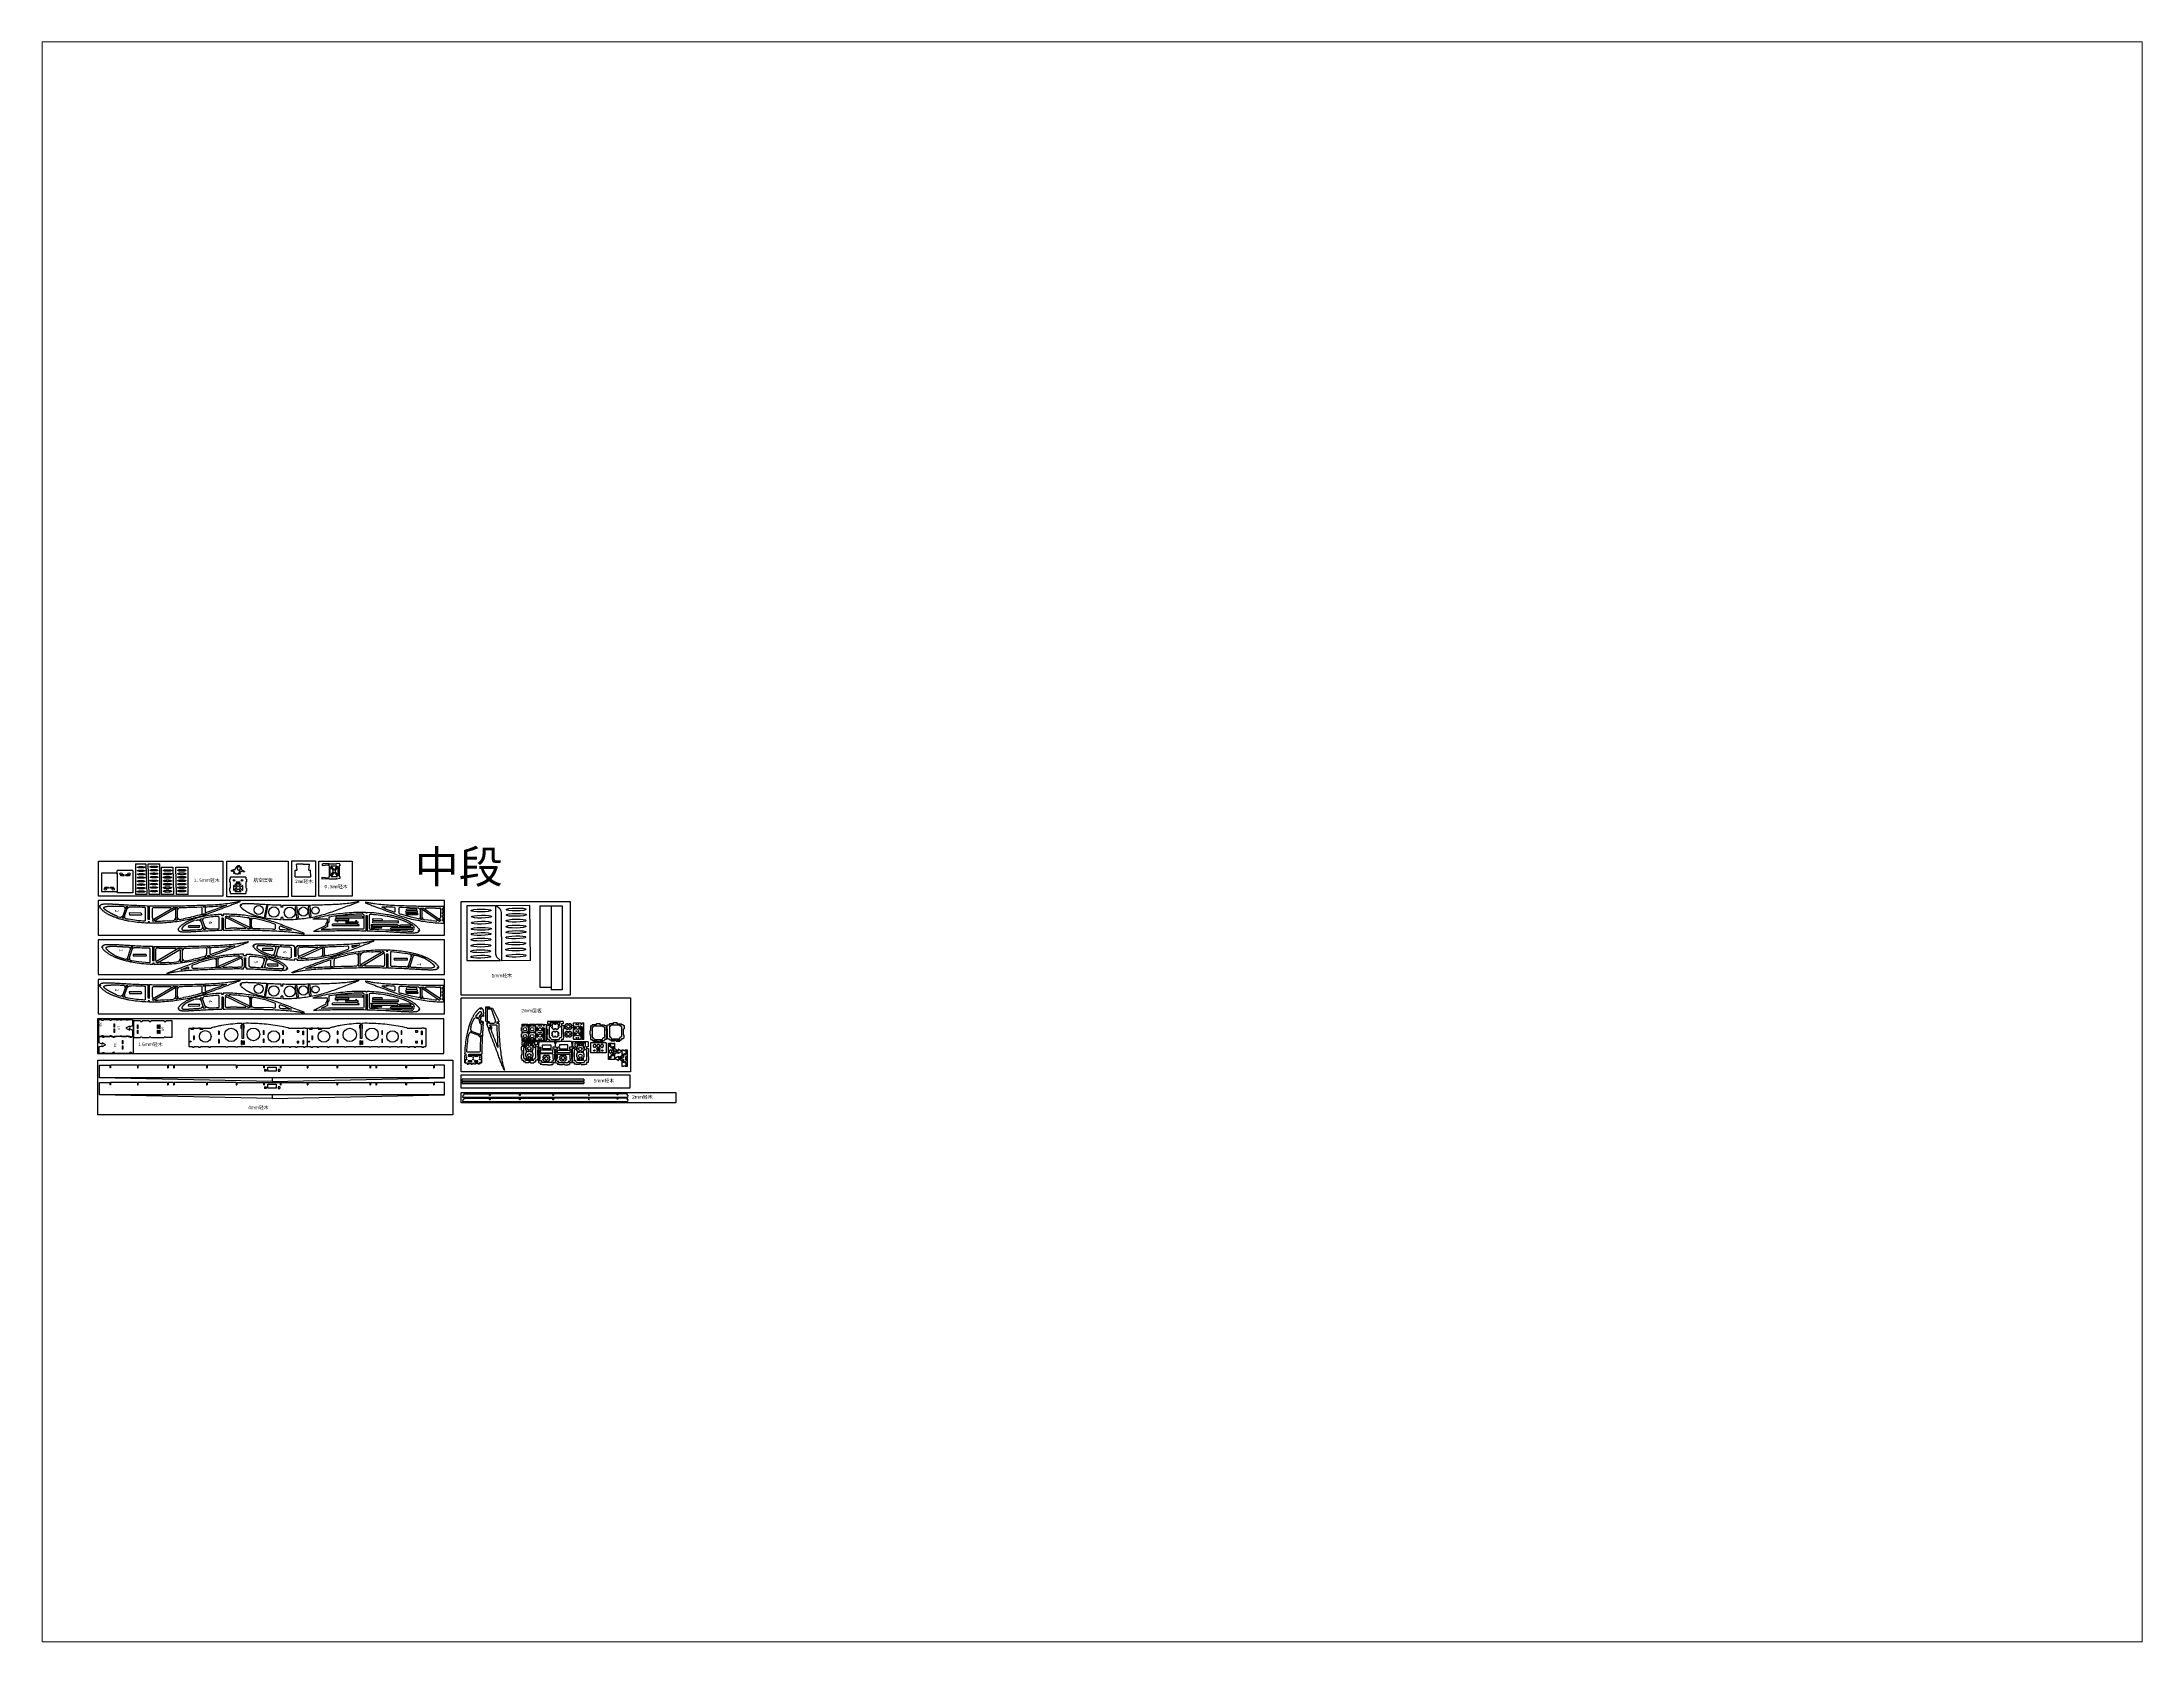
# Paper-space layout '布局2' of a CAD drawing. Header units: inches. Extents: x 1.05 to 9.45, y 0.8 to 7.2.
# The model-space entities are those that its viewports show. They can reach past a viewport. Long polylines and large blocks are cut down to what shows.
import ezdxf

# ---------------------------------------------------------------- set-up
doc = ezdxf.new("R2010")
doc.units = ezdxf.units.IN
doc.header["$MEASUREMENT"] = 0
doc.layers.add('7', color=7, linetype='Continuous')
doc.layers.add('LAYER01', color=7, linetype='Continuous')
doc.styles.get("Standard").update_dxf_attribs({"font": 'arial.ttf'})
doc.styles.add('样式_4', font='txt', dxfattribs={"height": 10})

# ---------------------------------------------------------------- blocks, each defined once
blk = doc.blocks.new('*U5')
at = {"color": 3}
blk.add_text('X4', height=7, rotation=180, dxfattribs=at).set_placement((1219, -696.4))
blk = doc.blocks.new('*U6')
at = {"color": 3}
blk.add_text('X7', height=7, dxfattribs=at).set_placement((1208.1, -924.6))
blk = doc.blocks.new('*U7')
blk.add_text('X6', height=7, rotation=180).set_placement((1219, -864.7))
blk = doc.blocks.new('*U8')
blk.add_text('X5', height=7, rotation=180).set_placement((1219, -775.2))

msp = doc.modelspace()

# ---------------------------------------------------------------- linework, layer by layer
for p, q in [((44.2, 804.7), (44.2, 750.8)), ((89.2, 804.7), (44.2, 804.7)), ((89.2, 804.7), (89.2, 750.8)), ((134.5, 812.4), (89.5, 812.4)), ((89.5, 801.8), (89.5, 812.4)), ((89.5, 801.8), (89.5, 747.7)), ((109.5, 799), (99.5, 799)), ((99.5, 797), (99.5, 799)), ((109.5, 797), (99.5, 797)), ((109.5, 797), (109.5, 799)), ((124.5, 799), (114.5, 799)), ((114.5, 797), (114.5, 799)), ((124.5, 797), (114.5, 797)), ((124.5, 799), (124.5, 797)), ((134.5, 812.4), (134.6, 747.7)), ((134.5, 801.8), (134.5, 801.8)), ((134.5, 796.8), (134.5, 796.8)), ((142, 831), (142, 743)), ((172, 831), (175.2, 743)), ((182.2, 743), (179.1, 831)), ((179.1, 831), (212.3, 831)), ((212.3, 743), (212.3, 831)), ((603.8, 794), (603.8, 813.3)), ((603.8, 813.3), (608.8, 813.3)), ((603.8, 794), (648.3, 794)), ((626.3, 830.4), (607.4, 830.4)), ((608.8, 813.3), (607.4, 830.4)), ((626.3, 830.4), (644.6, 830.4)), ((642.8, 813.3), (644.6, 830.4)), ((642.8, 813.3), (647.8, 813.3)), ((648.3, 794), (647.8, 813.3)), ((681.8, 830.7), (682.9, 831.3)), ((681.8, 830.7), (681.8, 826.3)), ((681.8, 826.3), (698.5, 828)), ((681.8, 787.4), (681.8, 792.4)), ((681.8, 792.4), (698.6, 791.1)), ((701.8, 831.3), (682.9, 831.3)), ((701.8, 831.3), (721.7, 831.3)), ((701.8, 825), (701.8, 794.1)), ((704.8, 796.2), (704.8, 823)), ((704.8, 823), (712.9, 811.5)), ((704.8, 796.2), (712.9, 808.1)), ((706.7, 825), (725.1, 825.4)), ((706.7, 825), (713.4, 815.5)), ((713.6, 804), (706.9, 794.2)), ((706.9, 794.2), (725.2, 794.5)), ((718.4, 815.6), (725.1, 825.4)), ((718.5, 804), (725.2, 794.5)), ((727.2, 823.4), (719, 811.5)), ((719, 808.1), (727.2, 796.5)), ((732.2, 831.3), (723.8, 832.2)), ((732.2, 788.5), (724, 787.4)), ((727.2, 796.5), (727.2, 823.4)), ((732.2, 825.7), (730.2, 825.7)), ((730.2, 825.7), (730.2, 794.6)), ((732.2, 794.6), (730.2, 794.6)), ((732.2, 831.3), (732.2, 831.3)), ((732.2, 831.3), (732.2, 831.3)), ((732.2, 829.3), (732.2, 831.3)), ((732.2, 831.3), (732.2, 831.3)), ((732.2, 831.3), (732.2, 831.3)), ((732.2, 831.3), (732.2, 831.3)), ((732.2, 831.3), (732.2, 831.3)), ((732.2, 829.3), (732.2, 825.7)), ((732.2, 794.6), (732.2, 790.5)), ((732.2, 790.5), (732.2, 788.5)), ((89.2, 750.8), (44.2, 750.8)), ((64.2, 763.3), (54.2, 763.3)), ((54.2, 761.3), (54.2, 763.3)), ((64.2, 761.3), (54.2, 761.3)), ((64.2, 763.3), (64.2, 761.3)), ((79.2, 763.3), (69.2, 763.3)), ((69.2, 761.3), (69.2, 763.3)), ((79.2, 761.3), (69.2, 761.3)), ((79.2, 763.3), (79.2, 761.3)), ((89.5, 783.7), (89.5, 778.7)), ((134.6, 747.7), (89.5, 747.7)), ((134.5, 783.7), (134.5, 783.7)), ((134.5, 783.7), (134.5, 778.7)), ((134.5, 778.7), (134.6, 778.7)), ((175.2, 743), (142, 743)), ((701.8, 787.8), (681.8, 787.4)), ((701.8, 787.8), (721.8, 788.3)), ((1034.3, 725.5), (34.3, 725.5)), ((34.3, 725.5), (34.3, 625.5)), ((1034.3, 625.5), (1034.3, 725.5)), ((1099.3, 711.2), (1182.1, 710.7)), ((1099.3, 711.2), (1099.3, 552.2)), ((1182.1, 710.7), (1182.1, 571.1)), ((1281.4, 710.7), (1184.2, 709.9)), ((1194.1, 701.4), (1184.2, 709.9)), ((1199.8, 551.5), (1198.8, 691.1)), ((1282.6, 551.7), (1281.4, 710.7)), ((1310.1, 710), (1342.5, 709.8)), ((1310.1, 710), (1310.1, 475)), ((1342.5, 709.8), (1342.5, 467.7)), ((1342.5, 709.8), (1374.8, 709.7)), ((1374.8, 709.7), (1374.8, 467.7)), ((34.3, 625.5), (1034.3, 625.5)), ((1034.3, 611.3), (34.3, 611.3)), ((34.3, 611.3), (34.3, 511.3)), ((1034.3, 511.3), (1034.3, 611.3)), ((1099.3, 552.2), (1196.5, 552.2)), ((1186.7, 560.8), (1196.5, 552.2)), ((1282.6, 551.7), (1199.8, 551.5)), ((34.3, 511.3), (1034.3, 511.3)), ((1034.3, 497.6), (34.3, 497.6)), ((34.3, 497.6), (34.3, 397.6)), ((1034.3, 397.6), (1034.3, 497.6)), ((1310.1, 475), (1342.5, 475)), ((1374.8, 467.7), (1342.5, 467.7)), ((34.3, 397.6), (1034.3, 397.6)), ((449.9, 365.3), (447.9, 365.3)), ((447.9, 355.3), (447.9, 365.3)), ((449.9, 326.4), (449.9, 370.5)), ((453.9, 370.7), (453.9, 326.4)), ((453.9, 365.3), (453.9, 361.5)), ((792.2, 365.3), (790.2, 365.3)), ((790.2, 355.3), (790.2, 365.3)), ((792.2, 326.4), (792.2, 370.5)), ((796.2, 370.7), (796.2, 326.4)), ((796.2, 365.3), (796.2, 361.5)), ((301.9, 356.1), (310, 356.1)), ((301.9, 356.1), (301.9, 354.1)), ((301.9, 354.1), (310, 354.1)), ((301.9, 354.1), (310, 354.1)), ((310, 356.1), (310, 354.1)), ((327.6, 356.1), (336.7, 356.1)), ((327.6, 356.1), (327.6, 354.1)), ((327.6, 354.1), (336.7, 354.1)), ((327.6, 354.1), (336.7, 354.1)), ((336.7, 356.1), (336.7, 354.1)), ((449.9, 355.3), (447.9, 355.3)), ((453.9, 326.4), (449.9, 326.4)), ((449.9, 319.8), (449.9, 309.8)), ((453.9, 319.8), (453.9, 314.9)), ((644.3, 356.1), (652.3, 356.1)), ((644.3, 356.1), (644.3, 354.1)), ((644.3, 354.1), (652.3, 354.1)), ((644.3, 354.1), (652.3, 354.1)), ((652.3, 356.1), (652.3, 354.1)), ((669.9, 356.1), (679, 356.1)), ((669.9, 356.1), (669.9, 354.1)), ((669.9, 354.1), (679, 354.1)), ((669.9, 354.1), (679, 354.1)), ((679, 356.1), (679, 354.1)), ((792.2, 355.3), (790.2, 355.3)), ((796.2, 326.4), (792.2, 326.4)), ((792.2, 319.8), (792.2, 309.8)), ((796.2, 319.8), (796.2, 314.9)), ((38.5, 213.5), (38.5, 249.5)), ((38.5, 249.5), (68.1, 249.5)), ((68.1, 249.5), (68.1, 242.5)), ((148.5, 249.5), (70, 249.5)), ((70, 249.5), (70, 242.5)), ((148.5, 249.5), (148.5, 242.5)), ((148.5, 249.5), (148.5, 242.5)), ((150.4, 242.5), (150.4, 249.5)), ((234.9, 249.5), (150.4, 249.5)), ((234.9, 249.5), (234.9, 242.5)), ((236.8, 249.5), (236.8, 242.5)), ((252, 249.5), (236.8, 249.5)), ((252, 249.5), (252, 242.5)), ((253.9, 249.5), (253.9, 242.5)), ((347.3, 249.5), (253.9, 249.5)), ((347.3, 249.5), (347.3, 242.5)), ((349.2, 249.5), (349.2, 242.5)), ((432.8, 249.5), (349.2, 249.5)), ((432.8, 249.5), (432.8, 242.5)), ((434.7, 249.5), (434.7, 242.5)), ((434.7, 249.5), (512.4, 249.5)), ((512.4, 242.5), (512.4, 249.5)), ((514.4, 242.5), (514.4, 249.5)), ((514.4, 249.5), (561.4, 249.5)), ((561.4, 242.5), (561.4, 249.5)), ((563.4, 249.5), (638.3, 249.5)), ((563.4, 242.5), (563.4, 249.5)), ((638.3, 249.5), (638.3, 242.5)), ((640.2, 249.5), (640.2, 242.5)), ((640.2, 249.5), (723.8, 249.5)), ((723.8, 249.5), (723.8, 242.5)), ((725.7, 249.5), (725.7, 242.5)), ((725.7, 249.5), (819, 249.5)), ((819, 249.5), (819, 242.5)), ((820.9, 249.5), (820.9, 242.5)), ((820.9, 249.5), (836.1, 249.5)), ((836.1, 249.5), (836.1, 242.5)), ((838, 249.5), (838, 242.5)), ((838, 249.5), (922.6, 249.5)), ((922.6, 242.5), (922.6, 249.5)), ((924.5, 249.5), (924.5, 242.5)), ((924.5, 249.5), (1003, 249.5)), ((1003, 249.5), (1003, 242.5)), ((1034.5, 249.5), (1004.9, 249.5)), ((1004.9, 249.5), (1004.9, 242.5)), ((1034.5, 213.5), (1034.5, 249.5)), ((1034.5, 213.5), (38.5, 213.5)), ((536.5, 203.1), (38.5, 213.5)), ((38.5, 163.7), (38.5, 199.7)), ((38.5, 199.7), (68.1, 199.7)), ((70, 242.5), (68.1, 242.5)), ((68.1, 199.7), (68.1, 192.7)), ((70, 192.7), (68.1, 192.7)), ((148.5, 199.7), (70, 199.7)), ((70, 199.7), (70, 192.7)), ((148.5, 242.5), (150.4, 242.5)), ((148.5, 199.7), (148.5, 192.7)), ((148.5, 199.7), (148.5, 192.7)), ((148.5, 192.7), (150.4, 192.7)), ((150.4, 192.7), (150.4, 199.7)), ((234.9, 199.7), (150.4, 199.7)), ((234.9, 242.5), (236.8, 242.5)), ((234.9, 199.7), (234.9, 192.7)), ((234.9, 192.7), (236.8, 192.7)), ((236.8, 199.7), (236.8, 192.7)), ((252, 199.7), (236.8, 199.7)), ((252, 242.5), (253.9, 242.5)), ((252, 199.7), (252, 192.7)), ((252, 192.7), (253.9, 192.7)), ((253.9, 199.7), (253.9, 192.7)), ((347.3, 199.7), (253.9, 199.7)), ((347.3, 242.5), (349.2, 242.5)), ((347.3, 199.7), (347.3, 192.7)), ((347.3, 192.7), (349.2, 192.7)), ((349.2, 199.7), (349.2, 192.7)), ((432.8, 199.7), (349.2, 199.7)), ((432.8, 242.5), (434.7, 242.5)), ((432.8, 199.7), (432.8, 192.7)), ((432.8, 192.7), (434.7, 192.7)), ((434.7, 199.7), (434.7, 192.7)), ((434.7, 199.7), (512.4, 199.7)), ((1034.5, 213.5), (479.5, 213.5)), ((512.4, 242.5), (514.4, 242.5)), ((512.4, 192.7), (512.4, 199.7)), ((512.4, 192.7), (514.4, 192.7)), ((514.4, 192.7), (514.4, 199.7)), ((514.4, 199.7), (561.4, 199.7)), ((536.5, 213.5), (536.5, 203.1)), ((536.5, 203.1), (1034.5, 213.5)), ((561.4, 242.5), (563.4, 242.5)), ((561.4, 192.7), (561.4, 199.7)), ((561.4, 192.7), (563.4, 192.7)), ((563.4, 199.7), (638.3, 199.7)), ((563.4, 192.7), (563.4, 199.7)), ((638.3, 242.5), (640.2, 242.5)), ((638.3, 199.7), (638.3, 192.7)), ((638.3, 192.7), (640.2, 192.7)), ((640.2, 199.7), (640.2, 192.7)), ((640.2, 199.7), (723.8, 199.7)), ((723.8, 242.5), (725.7, 242.5)), ((723.8, 199.7), (723.8, 192.7)), ((723.8, 192.7), (725.7, 192.7)), ((725.7, 199.7), (725.7, 192.7)), ((725.7, 199.7), (819, 199.7)), ((819, 242.5), (820.9, 242.5)), ((819, 199.7), (819, 192.7)), ((819, 192.7), (820.9, 192.7)), ((820.9, 199.7), (820.9, 192.7)), ((820.9, 199.7), (836.1, 199.7)), ((836.1, 242.5), (838, 242.5)), ((836.1, 199.7), (836.1, 192.7)), ((836.1, 192.7), (838, 192.7)), ((838, 199.7), (838, 192.7)), ((838, 199.7), (922.6, 199.7)), ((922.6, 242.5), (924.5, 242.5)), ((922.6, 192.7), (922.6, 199.7)), ((922.6, 192.7), (924.5, 192.7)), ((924.5, 199.7), (924.5, 192.7)), ((924.5, 199.7), (1003, 199.7)), ((1003, 242.5), (1004.9, 242.5)), ((1003, 199.7), (1003, 192.7)), ((1003, 192.7), (1004.9, 192.7)), ((1034.5, 199.7), (1004.9, 199.7)), ((1004.9, 199.7), (1004.9, 192.7)), ((1034.5, 163.7), (1034.5, 199.7)), ((1034.5, 163.7), (38.5, 163.7)), ((536.5, 153.3), (38.5, 163.7)), ((1034.5, 163.7), (479.5, 163.7)), ((536.5, 163.7), (536.5, 153.3)), ((536.5, 153.3), (1034.5, 163.7)), ((1087.3, 162.6), (1086.6, 157.3)), ((1086.6, 157.3), (1563.1, 157.6)), ((1087.6, 149.9), (1086.8, 144.6)), ((1086.8, 144.6), (1563.3, 145)), ((1089.3, 162.3), (1087.3, 162.6)), ((1089.5, 149.7), (1087.6, 149.9)), ((1090, 167.5), (1089.3, 162.3)), ((1090.2, 154.8), (1089.5, 149.7)), ((1090, 167.5), (1165.3, 167.5)), ((1090.2, 154.8), (1165.5, 154.9)), ((1164.6, 162.6), (1165.3, 167.5)), ((1166.6, 162.3), (1164.6, 162.6)), ((1164.9, 149.9), (1165.5, 154.9)), ((1166.8, 149.7), (1164.9, 149.9)), ((1167.3, 167.5), (1166.6, 162.3)), ((1167.5, 154.9), (1166.8, 149.7)), ((1167.3, 167.5), (1251.6, 167.6)), ((1167.5, 154.9), (1251.8, 154.9)), ((1250.9, 162.6), (1251.6, 167.6)), ((1252.9, 162.3), (1250.9, 162.6)), ((1251.1, 149.9), (1251.8, 154.9)), ((1253.1, 149.7), (1251.1, 149.9)), ((1253.6, 167.6), (1252.9, 162.3)), ((1253.8, 154.9), (1253.1, 149.7)), ((1253.6, 167.6), (1347.9, 167.6)), ((1253.8, 154.9), (1348.1, 155)), ((1347.2, 162.5), (1347.9, 167.6)), ((1349.2, 162.3), (1347.2, 162.5)), ((1347.4, 149.9), (1348.1, 155)), ((1349.4, 149.6), (1347.4, 149.9)), ((1349.9, 167.6), (1349.2, 162.3)), ((1350.2, 155), (1349.4, 149.6)), ((1349.9, 167.6), (1452.2, 167.7)), ((1350.2, 155), (1452.4, 155.1)), ((1451.5, 162.6), (1452.2, 167.7)), ((1453.5, 162.3), (1451.5, 162.6)), ((1451.7, 149.9), (1452.4, 155.1)), ((1453.7, 149.7), (1451.7, 149.9)), ((1454.2, 167.7), (1533.3, 167.8)), ((1454.4, 155.1), (1533.5, 155.1)), ((1532.8, 164.3), (1533.3, 167.8)), ((1534.8, 164), (1532.8, 164.3)), ((1533.1, 151.6), (1533.5, 155.1)), ((1535, 151.3), (1533.1, 151.6)), ((1535.3, 167.8), (1534.8, 164)), ((1535.6, 155.1), (1535, 151.3)), ((1535.3, 167.8), (1562.4, 167.8)), ((1535.6, 155.1), (1562.6, 155.1)), ((1561.8, 163.2), (1562.4, 167.8)), ((1563.8, 162.9), (1561.8, 163.2)), ((1562, 150.5), (1562.6, 155.1)), ((1564, 150.3), (1562, 150.5)), ((1563.8, 162.9), (1563.1, 157.6)), ((1564, 150.3), (1563.3, 145))]:
    msp.add_line(p, q)
at = {"color": 0}
for p, q in [((142, 831), (172, 831)), ((216.5, 822), (216.5, 742.7)), ((216.5, 822), (249.7, 822)), ((249.7, 822), (252.4, 742.7)), ((261.1, 742.7), (258.4, 822)), ((258.4, 822), (294.3, 822)), ((294.3, 742.7), (294.3, 822)), ((212.3, 743), (182.2, 743)), ((252.4, 742.7), (216.5, 742.7)), ((294.3, 742.7), (261.1, 742.7))]:
    msp.add_line(p, q, dxfattribs=at)
at = {"color": 2, "true_color": 0xf1eb1f}
for p, q in [((460.9, 792.9), (415.9, 792.9)), ((415.9, 792.9), (415.9, 787)), ((460.9, 792.9), (460.9, 787)), ((413.9, 787), (413.9, 778.9)), ((413.9, 787), (413.9, 778.9)), ((415.9, 787), (413.9, 787)), ((415.9, 778.9), (413.9, 778.9)), ((413.9, 761.3), (413.9, 752.2)), ((413.9, 761.3), (413.9, 752.2)), ((415.9, 761.3), (413.9, 761.3)), ((415.9, 752.2), (413.9, 752.2)), ((415.9, 778.9), (415.9, 761.3)), ((415.9, 752.2), (415.9, 745.3)), ((415.9, 745.3), (460.9, 745.3)), ((432.9, 779.5), (443.9, 779.5)), ((432.9, 779.5), (432.9, 777.5)), ((432.9, 777.5), (443.9, 777.5)), ((443.9, 779.5), (443.9, 777.5)), ((462.9, 787), (460.9, 787)), ((462.9, 778.9), (460.9, 778.9)), ((460.9, 778.9), (460.9, 761.3)), ((462.9, 761.3), (460.9, 761.3)), ((462.9, 752.2), (460.9, 752.2)), ((460.9, 752.2), (460.9, 745.3)), ((462.9, 787), (462.9, 778.9)), ((462.9, 761.3), (462.9, 752.2))]:
    msp.add_line(p, q, dxfattribs=at)
at = {"color": 2}
for p, q in [((419.8, 810.8), (420.3, 809.3)), ((419.8, 810.8), (420.3, 809.3)), ((420.3, 809.3), (421.1, 810.8)), ((420.3, 809.3), (421.1, 810.8)), ((421.1, 810.8), (422.1, 809.3)), ((421.1, 810.8), (422.1, 809.3)), ((422.1, 809.3), (422.9, 810.8)), ((422.1, 809.3), (422.9, 810.8)), ((424.1, 808.6), (427.2, 810.8)), ((424.1, 808.6), (427.2, 810.8)), ((428.1, 808.4), (424.1, 808.6)), ((425, 806.1), (428.1, 808.4)), ((425, 806.1), (428.1, 808.4)), ((428.8, 806.4), (425, 806.1)), ((428.8, 806.4), (425, 806.1)), ((425.4, 803.7), (428.8, 806.4)), ((425.4, 803.7), (428.8, 806.4)), ((429.7, 803.9), (425.4, 803.7)), ((429.7, 803.9), (425.4, 803.7)), ((429.7, 803.9), (430.6, 801.6)), ((429.7, 803.9), (430.6, 801.6)), ((430.6, 801.6), (431.8, 803.7)), ((430.6, 801.6), (431.8, 803.7)), ((431.8, 803.7), (433.9, 801.4)), ((433.9, 801.4), (434.9, 803.6)), ((434.9, 803.6), (437.1, 801.4)), ((437.1, 801.4), (439.3, 803.3)), ((439.3, 803.3), (445.1, 802.3)), ((439.3, 803.3), (445.1, 802.3)), ((445.1, 802.3), (440.4, 806)), ((440.4, 806), (445.2, 805.7)), ((445.1, 802.3), (440.4, 806)), ((440.4, 806), (445.2, 805.7)), ((441, 807.4), (446.5, 807.8)), ((441, 807.4), (446.5, 807.8)), ((445.2, 805.7), (441, 807.4)), ((445.2, 805.7), (441, 807.4)), ((443.5, 825.2), (441.6, 822.7)), ((446.5, 807.8), (442.2, 810.2)), ((446.5, 807.8), (442.2, 810.2)), ((446.7, 822.8), (444.8, 820.3)), ((449.6, 809.8), (450.2, 808.1)), ((449.6, 809.8), (450.2, 808.1)), ((450.2, 808.1), (451.3, 809.7)), ((450.2, 808.1), (451.3, 809.7)), ((451.3, 809.7), (452.6, 807.8)), ((451.3, 809.7), (452.6, 807.8)), ((452.6, 807.8), (453.6, 809.5)), ((452.6, 807.8), (453.6, 809.5))]:
    msp.add_line(p, q, dxfattribs=at)
at = {"color": 3}
for p, q in [((89.8, 679.6), (97.3, 677.4)), ((115, 708), (103.5, 675.6)), ((103.5, 675.6), (108.3, 674.3)), ((108.3, 674.3), (120.2, 707.8)), ((115, 708), (120.2, 707.8)), ((179, 670.7), (179, 710.3)), ((183, 670.7), (179, 670.7)), ((183, 701.9), (183, 710.2)), ((183, 670.7), (183, 710.2)), ((254, 705), (191.4, 668.5)), ((193.9, 664.6), (191.4, 668.5)), ((259, 702.2), (193.9, 664.6)), ((203.9, 704.9), (243.4, 705)), ((235.2, 666.3), (250.9, 667.9)), ((254, 705), (259, 705.1)), ((259, 699.9), (255, 699.9)), ((259, 702.2), (259, 705.1)), ((259, 705.1), (263.7, 705.1)), ((259, 675.9), (259, 699.9)), ((259, 675.9), (259, 668.9)), ((259, 668.9), (263.7, 669.6)), ((263.7, 700.1), (263.7, 705.1)), ((263.7, 675.3), (263.7, 700.1)), ((263.7, 675.3), (263.7, 669.6)), ((269.5, 670.4), (272.5, 670.9)), ((270.3, 705.1), (274.6, 705.2)), ((272.5, 670.9), (273.7, 671.2)), ((273.7, 671.2), (281.2, 672.7)), ((294.1, 675), (281.2, 672.7)), ((306, 706), (319.5, 706.4)), ((328.8, 671.8), (333.6, 673)), ((328.8, 671.8), (339.1, 642.5)), ((333.6, 673), (344.3, 642.8)), ((338, 712), (338, 707)), ((338, 707), (343, 707)), ((338, 682), (338, 687)), ((338, 687), (343, 687)), ((343, 707), (343, 712.2)), ((343, 687), (343, 683.7)), ((344.7, 690.7), (344.7, 692.1)), ((347.4, 690.2), (346.1, 689.7)), ((391.8, 681.4), (391.8, 685.3)), ((395.8, 681.4), (391.8, 681.4)), ((395.8, 674.4), (391.8, 674.4)), ((391.8, 674.4), (391.8, 639.6)), ((395.8, 685.4), (395.8, 681.4)), ((395.8, 674.4), (395.8, 639.8)), ((405.1, 680.5), (401.2, 676.8)), ((466.5, 644.9), (401.2, 676.8)), ((472.4, 647.6), (405.1, 680.5)), ((444.7, 678.7), (463.4, 676.7)), ((463.4, 676.7), (467.4, 676.1)), ((472.3, 675.4), (472.3, 672.6)), ((472.3, 675.4), (477.4, 674.6)), ((472.3, 672.6), (472.4, 647.9)), ((477.4, 644.7), (477.4, 674.6)), ((508.5, 668.2), (485.4, 673.2)), ((561.6, 712.4), (561.6, 705.7)), ((567.6, 705.7), (561.6, 705.7)), ((567.6, 676.7), (562.6, 676.7)), ((562.6, 675.7), (562.6, 676.7)), ((562.6, 669.6), (562.6, 675.7)), ((567.6, 705.7), (567.6, 712.2)), ((567.6, 676.7), (567.6, 669.4)), ((654.8, 672.2), (695.7, 672.2)), ((695.7, 672.2), (695.7, 662.1)), ((700.7, 678.1), (700.7, 662.1)), ((807, 691.5), (807, 689.4)), ((807, 689.4), (811, 689.4)), ((807, 682.3), (811, 682.3)), ((807, 682.3), (807, 637)), ((811, 689.3), (811, 691.3)), ((811, 682.3), (811, 636.9)), ((937.9, 677.3), (908.6, 685.6)), ((933.8, 703.7), (912.8, 704.7)), ((958.6, 672.8), (938.1, 677.2)), ((965.4, 703.2), (965.4, 700.7)), ((965.4, 703.2), (969.8, 703.1)), ((965.4, 671.5), (965.4, 674.3)), ((969.9, 670.8), (965.4, 671.5)), ((969.8, 703.1), (969.8, 700.1)), ((969.8, 703.1), (974.3, 703.1)), ((969.9, 672.8), (969.8, 700.6)), ((969.8, 700.1), (1020.5, 665.4)), ((969.9, 670.8), (969.9, 672.8)), ((974.3, 703.1), (1024.1, 669)), ((996.6, 667.2), (977.6, 669.7)), ((1008.5, 702.8), (1020.7, 702.8)), ((1020.5, 665.4), (1024.1, 669)), ((1029.1, 697.8), (1029.1, 701.8)), ((1033.1, 701.8), (1029.1, 701.8)), ((1030.1, 697.8), (1029.1, 697.8)), ((1029.1, 686.8), (1029.1, 690.8)), ((1030.1, 690.8), (1029.1, 690.8)), ((1031.1, 686.8), (1029.1, 686.8)), ((1029.1, 677.6), (1029.1, 681.6)), ((1031.1, 681.6), (1029.1, 681.6)), ((1030.1, 677.6), (1029.1, 677.6)), ((1029.1, 670.6), (1030.1, 670.6)), ((1029.1, 666.6), (1029.1, 670.6)), ((1031.1, 699.8), (1030.1, 699.8)), ((1030.1, 697.8), (1030.1, 699.8)), ((1030.1, 689.8), (1030.1, 690.8)), ((1031.1, 689.8), (1030.1, 689.8)), ((1031.1, 678.6), (1030.1, 678.6)), ((1030.1, 677.6), (1030.1, 678.6)), ((1030.1, 670.6), (1030.1, 668.6)), ((1031.1, 668.6), (1030.1, 668.6)), ((1031.1, 689.8), (1031.1, 699.8)), ((1031.1, 686.8), (1031.1, 681.6)), ((1031.1, 668.6), (1031.1, 678.6)), ((1033.1, 701.8), (1033.1, 707.8)), ((183, 663.7), (179, 663.7)), ((179, 663.7), (179, 659.7)), ((183, 659.7), (183, 663.7)), ((339.1, 642.5), (344.3, 642.8)), ((435.1, 645.2), (416.4, 645.1)), ((456.8, 645.1), (459.6, 645)), ((466.5, 644.9), (472.4, 644.9)), ((472.4, 644.9), (472.4, 647.9)), ((477.4, 644.7), (472.4, 644.9)), ((539.2, 643), (513.1, 643.9)), ((691.6, 653.5), (656.5, 635.6)), ((696.6, 650.4), (678.7, 641.3)), ((699.8, 641.8), (678.7, 641.3)), ((700, 636.8), (678.9, 636.3)), ((691.6, 659.5), (693.6, 659.5)), ((691.6, 659.5), (691.6, 653.5)), ((695.7, 662.1), (693.6, 662.1)), ((693.6, 662.1), (693.6, 659.5)), ((696.6, 659.5), (696.6, 650.4)), ((698.6, 659.5), (696.6, 659.5)), ((698.6, 662.1), (698.6, 659.5)), ((700.7, 662.1), (698.6, 662.1)), ((865.2, 634.8), (844.1, 635.7)), ((865.4, 639.8), (844.3, 640.7)), ((1033.1, 666.6), (1029.1, 666.6)), ((1033.1, 660), (1033.1, 666.6)), ((118.1, 554.9), (129.5, 590.7)), ((118.1, 554.9), (122.9, 553.6)), ((122.9, 553.6), (134.6, 590.4)), ((127.2, 552.5), (128.9, 552)), ((134.6, 590.4), (129.5, 590.7)), ((139.7, 589.5), (148.6, 589.6)), ((191.9, 551.3), (191.9, 593.1)), ((195.9, 551.3), (191.9, 551.3)), ((195.9, 551.3), (195.9, 592.9)), ((267.1, 587.6), (201.4, 547.9)), ((201.4, 552.5), (201.4, 584.8)), ((206.1, 545.1), (201.4, 547.9)), ((210.7, 587.6), (204.5, 587.8)), ((206.1, 545.1), (267.2, 581.8)), ((210.7, 587.6), (258.6, 587.4)), ((238.9, 546.1), (244.5, 546.5)), ((244, 546.5), (244.5, 546.5)), ((244.7, 546.5), (261.2, 548)), ((267.1, 587.6), (269.9, 587.6)), ((267.2, 581.8), (271.7, 584.6)), ((271.7, 581.8), (267.2, 581.8)), ((269.9, 587.6), (276.6, 587.7)), ((271.7, 584.6), (269.9, 587.6)), ((271.7, 584.6), (271.7, 584.6)), ((271.7, 581.8), (271.7, 549.1)), ((271.7, 549.1), (276.6, 549.6)), ((276.6, 584.7), (276.6, 587.6)), ((276.6, 584.7), (276.6, 549.6)), ((286.6, 551), (289.6, 551.5)), ((289.6, 551.5), (309.7, 555.5)), ((337.3, 549.6), (323.8, 545.1)), ((326.6, 588.8), (344.8, 589.4)), ((362.3, 556.2), (337.4, 549.6)), ((350.9, 589.6), (350.9, 594.6)), ((350.9, 594.6), (355.9, 594.6)), ((350.9, 589.6), (355.9, 589.6)), ((350.9, 561.4), (350.9, 566.4)), ((350.9, 566.4), (355.9, 566.4)), ((355.9, 594.6), (355.9, 589.6)), ((355.9, 566.4), (355.9, 563)), ((379.7, 559.6), (375.9, 558.9)), ((375.9, 531.6), (375.9, 558.9)), ((379.7, 559.6), (379.7, 557.1)), ((379.7, 557.1), (379.9, 534.8)), ((379.9, 534.4), (448.6, 565)), ((385.8, 560.7), (385.1, 560.6)), ((386.5, 531.9), (450.6, 560.4)), ((409.3, 563.9), (394.9, 562.1)), ((428.4, 565.3), (425.3, 565.1)), ((448.6, 565), (450.6, 560.4)), ((450.6, 555.3), (450.7, 537.6)), ((454.4, 566.9), (454.4, 570.9)), ((454.4, 566.9), (462.4, 566.9)), ((456.4, 559.9), (460.4, 559.9)), ((456.4, 559.9), (456.4, 531.4)), ((460.4, 559.9), (460.4, 531.4)), ((462.4, 566.9), (462.4, 570.7)), ((515.5, 559), (507.3, 530.5)), ((521.3, 557.6), (513.4, 530.1)), ((541.8, 565.5), (549.7, 593)), ((547.5, 564.1), (555.8, 592.7)), ((549.7, 593), (555.8, 592.7)), ((600.7, 591.7), (600.7, 595.8)), ((602.7, 591.7), (600.7, 591.7)), ((608.7, 556.2), (600.7, 556.2)), ((600.7, 556.2), (600.7, 552.4)), ((602.7, 563.2), (602.7, 591.7)), ((606.7, 563.2), (602.7, 563.2)), ((606.7, 563.2), (606.7, 591.7)), ((608.7, 591.7), (606.7, 591.7)), ((608.7, 595.7), (608.7, 591.7)), ((608.7, 556.2), (608.7, 552.2)), ((612.4, 567.8), (612.3, 585.5)), ((676.6, 591.3), (612.4, 562.7)), ((614.5, 558.1), (612.4, 562.7)), ((683.1, 588.7), (614.5, 558.1)), ((641.7, 590.6), (625.5, 590.5)), ((634.6, 557.8), (637.8, 558)), ((653.7, 559.3), (668.1, 561.1)), ((676.6, 591.3), (683.1, 591.4)), ((677.3, 562.4), (677.9, 562.5)), ((683.1, 591.4), (687.1, 591.6)), ((683.1, 591.4), (683.1, 588.4)), ((683.3, 566.1), (683.1, 588.4)), ((683.3, 563.6), (683.3, 566.1)), ((683.3, 563.6), (687.1, 564.3)), ((687.1, 591.6), (687.1, 564.3)), ((700.7, 567), (725.6, 573.5)), ((707.1, 556.7), (707.1, 560.1)), ((712.1, 556.7), (707.1, 556.7)), ((712.1, 561.7), (712.1, 556.7)), ((721.3, 592.8), (741.2, 593.7)), ((725.8, 573.5), (739.3, 578.1)), ((773.5, 571.7), (753.3, 567.6)), ((776.5, 572.1), (773.5, 571.7)), ((791.3, 574), (786.4, 573.5)), ((786.4, 538.4), (786.4, 573.5)), ((791.3, 541.3), (791.3, 574)), ((857, 578), (795.9, 541.3)), ((796, 535.6), (861.6, 575.3)), ((818.3, 576.7), (801.9, 575.1)), ((824.1, 577), (818.6, 576.6)), ((819, 576.7), (818.6, 576.6)), ((857, 578), (861.6, 575.3)), ((861.6, 570.6), (861.6, 538.4)), ((867.1, 582.8), (867.1, 578.8)), ((867.1, 578.8), (871.1, 578.8)), ((867.1, 571.8), (871.1, 571.8)), ((867.1, 571.8), (867.1, 530.2)), ((871.1, 578.8), (871.1, 582.8)), ((871.1, 571.8), (871.1, 530.1)), ((940.2, 569.5), (928.4, 532.7)), ((945, 568.2), (933.5, 532.4)), ((935.9, 570.6), (934.1, 571.1)), ((945, 568.2), (940.2, 569.5)), ((195.9, 544.3), (191.9, 544.3)), ((191.9, 544.3), (191.9, 540.4)), ((195.9, 540.3), (195.9, 544.3)), ((341.8, 530.3), (321.9, 529.4)), ((379.9, 531.7), (375.9, 531.6)), ((379.9, 531.7), (379.9, 534.8)), ((386.5, 531.9), (379.9, 531.7)), ((421.4, 532.5), (437.5, 532.6)), ((454.4, 527.5), (454.4, 531.4)), ((454.4, 531.4), (456.4, 531.4)), ((460.4, 531.4), (462.4, 531.4)), ((462.4, 531.4), (462.4, 527.3)), ((513.4, 530.1), (507.3, 530.5)), ((712.1, 533.5), (707.1, 533.5)), ((707.1, 528.5), (707.1, 533.5)), ((712.1, 528.5), (707.1, 528.5)), ((712.1, 533.5), (712.1, 528.5)), ((736.5, 534.4), (718.2, 533.8)), ((786.4, 538.4), (786.4, 535.5)), ((793.1, 535.5), (786.4, 535.5)), ((791.3, 541.3), (795.9, 541.3)), ((795.9, 541.3), (791.3, 538.6)), ((791.3, 538.6), (791.3, 538.6)), ((791.3, 538.6), (793.1, 535.5)), ((796, 535.6), (793.1, 535.5)), ((852.4, 535.5), (804.5, 535.7)), ((852.4, 535.5), (858.6, 535.4)), ((923.4, 533.6), (914.5, 533.6)), ((928.4, 532.7), (933.5, 532.4)), ((89.8, 451.7), (97.3, 449.6)), ((115, 480.2), (103.5, 447.8)), ((103.5, 447.8), (108.3, 446.4)), ((108.3, 446.4), (120.2, 479.9)), ((115, 480.2), (120.2, 479.9)), ((179, 442.9), (179, 482.5)), ((183, 442.9), (179, 442.9)), ((183, 435.9), (179, 435.9)), ((179, 435.9), (179, 431.9)), ((183, 474.1), (183, 482.4)), ((183, 442.9), (183, 482.4)), ((183, 431.9), (183, 435.9)), ((254, 477.2), (191.4, 440.7)), ((193.9, 436.7), (191.4, 440.7)), ((259, 474.3), (193.9, 436.7)), ((203.9, 477), (243.4, 477.2)), ((235.2, 438.4), (250.9, 440.1)), ((254, 477.2), (259, 477.2)), ((259, 472), (255, 472)), ((259, 474.3), (259, 477.2)), ((259, 477.2), (263.7, 477.2)), ((259, 448.1), (259, 472)), ((259, 448.1), (259, 441.1)), ((259, 441.1), (263.7, 441.7)), ((263.7, 472.3), (263.7, 477.2)), ((263.7, 447.5), (263.7, 472.3)), ((263.7, 447.5), (263.7, 441.7)), ((269.5, 442.6), (272.5, 443.1)), ((270.3, 477.3), (274.6, 477.4)), ((272.5, 443.1), (273.7, 443.4)), ((273.7, 443.4), (281.2, 444.9)), ((294.1, 447.1), (281.2, 444.9)), ((306, 478.2), (319.5, 478.6)), ((328.8, 444), (333.6, 445.2)), ((328.8, 444), (339.1, 414.7)), ((333.6, 445.2), (344.3, 415)), ((338, 484.2), (338, 479.2)), ((338, 479.2), (343, 479.2)), ((338, 454.2), (338, 459.2)), ((338, 459.2), (343, 459.2)), ((343, 479.2), (343, 484.4)), ((343, 459.2), (343, 455.8)), ((344.7, 462.9), (344.7, 464.3)), ((347.4, 462.4), (346.1, 461.9)), ((391.8, 453.6), (391.8, 457.4)), ((395.8, 453.6), (391.8, 453.6)), ((395.8, 446.6), (391.8, 446.6)), ((391.8, 446.6), (391.8, 411.8)), ((395.8, 457.6), (395.8, 453.6)), ((395.8, 446.6), (395.8, 411.9)), ((405.1, 452.7), (401.2, 449)), ((466.5, 417.1), (401.2, 449)), ((472.4, 419.8), (405.1, 452.7)), ((444.7, 450.9), (463.4, 448.9)), ((463.4, 448.9), (467.4, 448.3)), ((472.3, 447.5), (472.3, 444.8)), ((472.3, 447.5), (477.4, 446.7)), ((472.3, 444.8), (472.4, 420.1)), ((477.4, 416.9), (477.4, 446.7)), ((508.5, 440.4), (485.4, 445.4)), ((561.6, 484.6), (561.6, 477.8)), ((567.6, 477.9), (561.6, 477.9)), ((567.6, 448.9), (562.6, 448.9)), ((562.6, 447.9), (562.6, 448.9)), ((562.6, 441.7), (562.6, 447.9)), ((567.6, 477.9), (567.6, 484.4)), ((567.6, 448.9), (567.6, 441.6)), ((654.8, 444.4), (695.7, 444.4)), ((691.6, 425.7), (656.5, 407.8)), ((691.6, 431.7), (693.6, 431.7)), ((691.6, 431.7), (691.6, 425.7)), ((695.7, 434.2), (693.6, 434.2)), ((693.6, 434.2), (693.6, 431.7)), ((695.7, 444.4), (695.7, 434.2)), ((696.6, 431.7), (696.6, 422.6)), ((698.6, 431.7), (696.6, 431.7)), ((698.6, 434.2), (698.6, 431.7)), ((700.7, 434.2), (698.6, 434.2)), ((700.7, 450.2), (700.7, 434.2)), ((807, 463.7), (807, 461.6)), ((807, 461.6), (811, 461.6)), ((807, 454.5), (811, 454.5)), ((807, 454.5), (807, 409.1)), ((811, 461.5), (811, 463.5)), ((811, 454.5), (811, 409)), ((937.9, 449.4), (908.6, 457.7)), ((933.8, 475.9), (912.8, 476.9)), ((958.6, 445), (938.1, 449.4)), ((965.4, 475.4), (965.4, 472.9)), ((965.4, 475.4), (969.8, 475.3)), ((965.4, 443.7), (965.4, 446.5)), ((969.9, 442.9), (965.4, 443.7)), ((969.8, 475.3), (969.8, 472.3)), ((969.8, 475.3), (974.3, 475.2)), ((969.9, 445), (969.8, 472.7)), ((969.8, 472.3), (1020.5, 437.6)), ((969.9, 442.9), (969.9, 445)), ((974.3, 475.2), (1024.1, 441.2)), ((996.6, 439.4), (977.6, 441.9)), ((1008.5, 474.9), (1020.7, 475)), ((1020.5, 437.6), (1024.1, 441.2)), ((1029.1, 470), (1029.1, 474)), ((1033.1, 474), (1029.1, 474)), ((1030.1, 470), (1029.1, 470)), ((1029.1, 459), (1029.1, 463)), ((1030.1, 463), (1029.1, 463)), ((1031.1, 459), (1029.1, 459)), ((1029.1, 449.8), (1029.1, 453.8)), ((1031.1, 453.8), (1029.1, 453.8)), ((1030.1, 449.8), (1029.1, 449.8)), ((1029.1, 442.8), (1030.1, 442.8)), ((1029.1, 438.8), (1029.1, 442.8)), ((1033.1, 438.8), (1029.1, 438.8)), ((1031.1, 472), (1030.1, 472)), ((1030.1, 470), (1030.1, 472)), ((1030.1, 462), (1030.1, 463)), ((1031.1, 462), (1030.1, 462)), ((1031.1, 450.8), (1030.1, 450.8)), ((1030.1, 449.8), (1030.1, 450.8)), ((1030.1, 442.8), (1030.1, 440.8)), ((1031.1, 440.8), (1030.1, 440.8)), ((1031.1, 462), (1031.1, 472)), ((1031.1, 459), (1031.1, 453.8)), ((1031.1, 440.8), (1031.1, 450.8)), ((1033.1, 474), (1033.1, 480)), ((1033.1, 432.2), (1033.1, 438.8)), ((339.1, 414.7), (344.3, 415)), ((435.1, 417.4), (416.4, 417.3)), ((456.8, 417.3), (459.6, 417.2)), ((466.5, 417.1), (472.4, 417)), ((472.4, 417), (472.4, 420.1)), ((477.4, 416.9), (472.4, 417)), ((539.2, 415.1), (513.1, 416)), ((696.6, 422.6), (678.7, 413.5)), ((699.8, 414), (678.7, 413.5)), ((700, 409), (678.9, 408.5)), ((865.2, 406.9), (844.1, 407.9)), ((865.4, 411.9), (844.3, 412.9))]:
    msp.add_line(p, q, dxfattribs=at)
at = {"color": 4}
for p, q in [((124.2, 689.3), (124.5, 684.3)), ((158.5, 689.2), (124.2, 689.3)), ((124.5, 684.3), (160, 684.2)), ((158.5, 689.2), (160, 684.2)), ((723.1, 672), (720.2, 672)), ((720.3, 665.3), (720.2, 672)), ((723.3, 667.1), (720.3, 665.3)), ((720.6, 679.8), (720.6, 676.3)), ((725.9, 679.8), (720.6, 679.8)), ((723.1, 674.8), (720.6, 676.3)), ((723.1, 674.8), (799.8, 675.1)), ((723.1, 672), (758.2, 672)), ((723.3, 667.1), (723.3, 667.1)), ((726, 662.5), (723.3, 667.1)), ((797.2, 679.8), (725.9, 679.8)), ((726, 667.1), (758.7, 667.1)), ((726, 667.1), (726, 662.5)), ((758.7, 667.1), (758.2, 672)), ((779.6, 664.1), (779.6, 668.1)), ((779.6, 668.1), (781.9, 664.1)), ((797.2, 679.8), (799.8, 675.1)), ((826.8, 672.1), (826.7, 668.1)), ((826.7, 668.1), (854, 668)), ((826.8, 672.1), (829.9, 672)), ((852.2, 671.8), (829.9, 672)), ((854.7, 671.8), (852.2, 671.8)), ((854.7, 671.8), (854, 668)), ((295.7, 648.3), (296.1, 653.3)), ((295.7, 648.3), (326.8, 648.6)), ((296.1, 653.3), (328.2, 653.6)), ((326.8, 648.6), (328.2, 653.6)), ((783.9, 657.2), (711.4, 656.9)), ((711.6, 652.3), (711.4, 656.9)), ((786.8, 652.2), (711.6, 652.3)), ((755.7, 664.2), (748.7, 664.2)), ((748.7, 664.2), (749.3, 659.4)), ((755.1, 659.4), (749.3, 659.4)), ((755.1, 659.4), (779.9, 659.4)), ((755.7, 664.2), (779.6, 664.1)), ((779.9, 659.4), (784.8, 659.4)), ((781.9, 664.1), (784.8, 664.1)), ((783.9, 657.2), (788.2, 654.7)), ((784.8, 664.1), (784.8, 659.4)), ((786.8, 652.2), (788.2, 654.7)), ((822.3, 653.8), (823.5, 656.3)), ((827.6, 651.3), (822.3, 653.8)), ((823, 650.2), (852.9, 650.3)), ((823, 650.2), (823.2, 645.2)), ((823.2, 645.2), (826.3, 645.2)), ((823.5, 656.3), (898.4, 656.3)), ((832, 666.5), (826, 664)), ((826, 664), (827.1, 661.5)), ((850.9, 645.2), (826.3, 645.2)), ((827.1, 661.5), (902.2, 661.3)), ((827.6, 651.3), (900.3, 651.3)), ((832, 666.5), (902.2, 666.3)), ((853.7, 645.2), (850.9, 645.2)), ((853.7, 645.2), (852.9, 650.3)), ((878.7, 645), (882.5, 647.5)), ((880.4, 642.5), (878.7, 645)), ((880.4, 642.5), (941.8, 642.5)), ((882.5, 647.5), (942.8, 647.5)), ((898.4, 656.3), (900.3, 651.3)), ((902.2, 661.3), (902.2, 666.3)), ((904.9, 649.8), (905, 654.2)), ((904.9, 649.8), (907.3, 649.8)), ((905, 654.2), (907.6, 654.1)), ((935.4, 653.8), (907.6, 654.1)), ((936.6, 649.3), (933.7, 649.4)), ((937.4, 653.8), (935.4, 653.8)), ((937.4, 653.8), (936.6, 649.3)), ((941.8, 642.5), (942.8, 647.5)), ((135.6, 570.5), (173.1, 570.1)), ((135.6, 570.5), (135.7, 565.5)), ((135.7, 565.5), (174.4, 565.2)), ((174.4, 565.2), (173.1, 570.1)), ((509.2, 587.7), (537.8, 587.7)), ((509.5, 581.7), (539.2, 581.7)), ((537.8, 587.7), (539.2, 581.7)), ((927.4, 557.6), (888.7, 557.9)), ((888.7, 557.9), (890, 553)), ((927.5, 552.7), (890, 553)), ((927.5, 552.7), (927.4, 557.6)), ((553.5, 541.4), (523.8, 541.4)), ((525.2, 535.4), (523.8, 541.4)), ((553.8, 535.5), (525.2, 535.4)), ((124.2, 461.5), (124.5, 456.5)), ((158.5, 461.4), (124.2, 461.5)), ((124.5, 456.5), (160, 456.4)), ((158.5, 461.4), (160, 456.4)), ((295.7, 420.5), (296.1, 425.5)), ((296.1, 425.5), (328.2, 425.7)), ((326.8, 420.7), (328.2, 425.7)), ((783.9, 429.4), (711.4, 429.1)), ((711.6, 424.4), (711.4, 429.1)), ((723.1, 444.2), (720.2, 444.2)), ((720.3, 437.4), (720.2, 444.2)), ((723.3, 439.2), (720.3, 437.4)), ((720.6, 452), (720.6, 448.4)), ((725.9, 452), (720.6, 452)), ((723.1, 447), (720.6, 448.4)), ((723.1, 447), (799.8, 447.2)), ((723.1, 444.2), (758.2, 444.2)), ((723.3, 439.2), (723.3, 439.2)), ((726, 434.7), (723.3, 439.2)), ((797.2, 452), (725.9, 452)), ((726, 439.2), (758.7, 439.2)), ((726, 439.2), (726, 434.7)), ((755.7, 436.3), (748.7, 436.3)), ((748.7, 436.3), (749.3, 431.6)), ((755.1, 431.6), (749.3, 431.6)), ((755.1, 431.6), (779.9, 431.6)), ((755.7, 436.3), (779.6, 436.3)), ((758.7, 439.2), (758.2, 444.2)), ((779.6, 436.3), (779.6, 440.3)), ((779.6, 440.3), (781.9, 436.3)), ((779.9, 431.6), (784.8, 431.6)), ((781.9, 436.3), (784.8, 436.3)), ((783.9, 429.4), (788.2, 426.9)), ((784.8, 436.3), (784.8, 431.6)), ((786.8, 424.4), (788.2, 426.9)), ((797.2, 452), (799.8, 447.2)), ((822.3, 426), (823.5, 428.5)), ((827.6, 423.5), (822.3, 426)), ((823.5, 428.5), (898.4, 428.5)), ((832, 438.6), (826, 436.2)), ((826, 436.2), (827.1, 433.7)), ((826.8, 444.2), (826.7, 440.2)), ((826.7, 440.2), (854, 440.2)), ((826.8, 444.2), (829.9, 444.2)), ((827.1, 433.7), (902.2, 433.4)), ((852.2, 444), (829.9, 444.2)), ((832, 438.6), (902.2, 438.4)), ((854.7, 444), (852.2, 444)), ((854.7, 444), (854, 440.2)), ((898.4, 428.5), (900.3, 423.5)), ((902.2, 433.4), (902.2, 438.4)), ((904.9, 422), (905, 426.4)), ((905, 426.4), (907.6, 426.3)), ((935.4, 426), (907.6, 426.3)), ((937.4, 426), (935.4, 426)), ((937.4, 426), (936.6, 421.5)), ((295.7, 420.5), (326.8, 420.7)), ((786.8, 424.4), (711.6, 424.4)), ((823, 422.4), (852.9, 422.5)), ((823, 422.4), (823.2, 417.4)), ((823.2, 417.4), (826.3, 417.4)), ((850.9, 417.4), (826.3, 417.4)), ((827.6, 423.5), (900.3, 423.5)), ((853.7, 417.4), (850.9, 417.4)), ((853.7, 417.4), (852.9, 422.5)), ((878.7, 417.2), (882.5, 419.6)), ((880.4, 414.6), (878.7, 417.2)), ((880.4, 414.6), (941.8, 414.6)), ((882.5, 419.6), (942.8, 419.6)), ((904.9, 422), (907.3, 421.9)), ((936.6, 421.5), (933.7, 421.6)), ((941.8, 414.6), (942.8, 419.6))]:
    msp.add_line(p, q, dxfattribs=at)
at = {"color": 7}
for p, q in [((32.9, 383.5), (32.8, 283.5)), ((1032.8, 383.5), (32.9, 383.5)), ((36.9, 333), (36.9, 381)), ((44.6, 381), (36.9, 381)), ((44.6, 381), (44.6, 379.5)), ((44.6, 379.5), (49.6, 379.5)), ((68.1, 381), (49.6, 381)), ((49.6, 381), (49.6, 379.5)), ((68.1, 381), (68.1, 379.5)), ((68.1, 379.5), (73.1, 379.5)), ((86.9, 381), (73.1, 381)), ((73.1, 381), (73.1, 379.5)), ((79.5, 369.5), (81.5, 369.5)), ((79.5, 369.5), (79.5, 359.5)), ((81.5, 369.5), (81.5, 359.5)), ((86.9, 381), (92.6, 381)), ((98.2, 381), (92.6, 381)), ((98.2, 381), (98.2, 379.5)), ((103.2, 379.5), (98.2, 379.5)), ((116.6, 381), (103.2, 381)), ((103.2, 381), (103.2, 379.5)), ((116.6, 381), (116.6, 379.5)), ((121.6, 379.5), (116.6, 379.5)), ((134.7, 381), (121.6, 381)), ((121.6, 381), (121.6, 379.5)), ((134.7, 363.2), (134.7, 381)), ((136.7, 377.5), (136.7, 329.5)), ((156.6, 377.5), (136.7, 377.5)), ((136.7, 329.5), (136.7, 377.5)), ((148.1, 366), (150.1, 366)), ((148.1, 356), (148.1, 366)), ((150.1, 356), (150.1, 366)), ((156.6, 377.5), (156.6, 376)), ((156.6, 376), (161.6, 376)), ((182, 377.5), (161.6, 377.5)), ((161.6, 377.5), (161.6, 376)), ((182, 377.5), (182, 376)), ((182, 376), (187, 376)), ((200.4, 377.5), (187, 377.5)), ((187, 377.5), (187, 376)), ((224.9, 377.5), (200.4, 377.5)), ((205.6, 366), (207.6, 366)), ((205.6, 356), (205.6, 366)), ((207.6, 356), (207.6, 366)), ((211.6, 366), (213.6, 366)), ((211.6, 356), (211.6, 366)), ((213.6, 356), (213.6, 366)), ((224.9, 377.5), (224.9, 376)), ((224.9, 376), (229.9, 376)), ((229.9, 377.5), (229.9, 376)), ((248.5, 377.5), (229.9, 377.5)), ((248.5, 329.5), (248.5, 377.5)), ((453.9, 365.3), (453.9, 370.5)), ((453.9, 365.3), (455.9, 365.3)), ((455.9, 355.3), (455.9, 365.3)), ((796.2, 365.3), (796.2, 370.5)), ((796.2, 365.3), (798.2, 365.3)), ((798.2, 355.3), (798.2, 365.3)), ((1032.8, 283.5), (1032.8, 383.5)), ((36.9, 333), (44.6, 333)), ((44.6, 333), (36.9, 333)), ((46.8, 332.6), (36.9, 332.6)), ((36.9, 332.6), (36.9, 314.8)), ((38.6, 314.8), (36.9, 314.8)), ((38.6, 314.8), (45.2, 311.1)), ((38.6, 302.4), (45.2, 306.1)), ((49.6, 334.5), (44.6, 334.5)), ((44.6, 333), (44.6, 334.5)), ((45.2, 311.1), (47.2, 311.1)), ((45.2, 306.1), (47.2, 306.1)), ((55.1, 309.8), (46, 314.8)), ((46, 314.8), (47.2, 311.1)), ((55.1, 307.4), (46, 302.4)), ((46, 302.4), (47.2, 306.1)), ((46.8, 332.6), (46.8, 331.1)), ((46.8, 331.1), (51.8, 331.1)), ((49.6, 333), (49.6, 334.5)), ((49.6, 333), (68.1, 333)), ((76.4, 332.6), (51.8, 332.6)), ((51.8, 332.6), (51.8, 331.1)), ((55.1, 309.8), (55.1, 307.4)), ((73.1, 334.5), (68.1, 334.5)), ((68.1, 333), (68.1, 334.5)), ((73.1, 333), (73.1, 334.5)), ((73.1, 333), (86.9, 333)), ((76.4, 332.6), (76.4, 331.1)), ((76.4, 331.1), (81.4, 331.1)), ((81.5, 359.5), (79.5, 359.5)), ((79.5, 354.5), (79.5, 344.5)), ((79.5, 354.5), (81.5, 354.5)), ((81.5, 344.5), (79.5, 344.5)), ((111.1, 332.6), (81.4, 332.6)), ((81.4, 332.6), (81.4, 331.1)), ((81.5, 354.5), (81.5, 344.5)), ((98.2, 333), (86.9, 333)), ((98.2, 333), (98.2, 334.5)), ((98.2, 334.5), (103.2, 334.5)), ((103.2, 333), (103.2, 334.5)), ((103.2, 333), (116.6, 333)), ((104.2, 321.1), (106.2, 321.1)), ((104.2, 321.1), (104.2, 311.1)), ((106.2, 311.1), (104.2, 311.1)), ((104.2, 306.1), (104.2, 296.1)), ((104.2, 306.1), (106.2, 306.1)), ((106.2, 321.1), (106.2, 311.1)), ((106.2, 306.1), (106.2, 296.1)), ((125.6, 332.6), (111.1, 332.6)), ((116.5, 358.2), (125.6, 363.2)), ((116.5, 355.8), (116.5, 358.2)), ((116.5, 355.8), (125.6, 350.8)), ((116.6, 333), (116.6, 334.5)), ((116.6, 334.5), (121.6, 334.5)), ((121.6, 333), (121.6, 334.5)), ((121.6, 333), (134.7, 333)), ((125.6, 363.2), (124.4, 359.5)), ((126.4, 359.5), (124.4, 359.5)), ((125.6, 350.8), (124.4, 354.5)), ((126.4, 354.5), (124.4, 354.5)), ((125.6, 332.6), (125.6, 331.1)), ((125.6, 331.1), (130.6, 331.1)), ((133, 363.2), (126.4, 359.5)), ((133, 350.8), (126.4, 354.5)), ((130.6, 332.6), (130.6, 331.1)), ((130.6, 332.6), (135.1, 332.6)), ((133, 363.2), (134.7, 363.2)), ((133, 350.8), (134.7, 350.8)), ((134.7, 333), (134.7, 350.8)), ((135.1, 332.6), (135.1, 284.6)), ((135.1, 332.6), (135.1, 284.6)), ((136.7, 329.5), (156.6, 329.5)), ((150.1, 356), (148.1, 356)), ((148.1, 351), (150.1, 351)), ((148.1, 341), (148.1, 351)), ((150.1, 341), (148.1, 341)), ((150.1, 341), (150.1, 351)), ((161.6, 331), (156.6, 331)), ((156.6, 329.5), (156.6, 331)), ((161.6, 329.5), (161.6, 331)), ((161.6, 329.5), (182, 329.5)), ((187, 331), (182, 331)), ((182, 329.5), (182, 331)), ((187, 329.5), (187, 331)), ((187, 329.5), (200.4, 329.5)), ((200.4, 329.5), (224.9, 329.5)), ((207.6, 356), (205.6, 356)), ((205.6, 351), (207.6, 351)), ((205.6, 341), (205.6, 351)), ((207.6, 341), (205.6, 341)), ((207.6, 341), (207.6, 351)), ((213.6, 356), (211.6, 356)), ((211.6, 351), (213.6, 351)), ((211.6, 341), (211.6, 351)), ((213.6, 341), (211.6, 341)), ((213.6, 341), (213.6, 351)), ((229.9, 331), (224.9, 331)), ((224.9, 329.5), (224.9, 331)), ((229.9, 329.5), (229.9, 331)), ((248.5, 329.5), (229.9, 329.5)), ((295.9, 357.1), (306.6, 357.1)), ((295.9, 357.1), (295.9, 304.1)), ((295.9, 304.1), (306.6, 304.1)), ((299, 317.1), (300.3, 319.8)), ((301.7, 315.8), (299, 317.1)), ((300.3, 319.8), (303, 318.5)), ((303, 318.5), (301.7, 315.8)), ((306.6, 357.1), (306.6, 358.1)), ((306.6, 358.1), (311.6, 358.1)), ((306.6, 304.1), (306.6, 302.1)), ((309.4, 334.1), (311.4, 334.1)), ((309.4, 334.1), (309.4, 324.1)), ((309.4, 324.1), (311.4, 324.1)), ((311.4, 334.1), (311.4, 324.1)), ((311.6, 357.1), (311.6, 358.1)), ((311.6, 357.1), (324.7, 357.1)), ((311.6, 304.1), (324.7, 304.1)), ((311.6, 304.1), (311.6, 302.1)), ((324.7, 358.1), (329.7, 358.1)), ((324.7, 357.1), (324.7, 358.1)), ((324.7, 304.1), (324.7, 302.1)), ((329.7, 357.1), (329.7, 358.1)), ((329.7, 357.1), (360.7, 357.1)), ((329.7, 304.1), (354.2, 304.1)), ((329.7, 304.1), (329.7, 302.1)), ((354.2, 304.1), (354.2, 302.1)), ((359.2, 304.1), (403.5, 304.1)), ((359.2, 304.1), (359.2, 302.1)), ((384, 348.2), (382, 348.2)), ((382, 348.2), (382, 338.2)), ((384, 338.2), (382, 338.2)), ((384, 323.6), (382, 323.6)), ((382, 323.6), (382, 313.6)), ((384, 313.6), (382, 313.6)), ((384, 348.2), (384, 338.2)), ((384, 323.6), (384, 313.6)), ((403.5, 304.1), (403.5, 303.1)), ((408.5, 304.1), (431.5, 304.1)), ((408.5, 304.1), (408.5, 303.1)), ((431.5, 304.1), (431.5, 303.1)), ((436.5, 304.1), (474.5, 304.1)), ((436.5, 304.1), (436.5, 303.1)), ((449.9, 319.8), (447.9, 319.8)), ((447.9, 319.8), (447.9, 309.8)), ((447.9, 309.8), (449.9, 309.8)), ((453.9, 361.5), (453.9, 355.3)), ((453.9, 355.3), (455.9, 355.3)), ((453.9, 319.8), (455.9, 319.8)), ((453.9, 314.9), (453.9, 309.8)), ((455.9, 309.8), (453.9, 309.8)), ((455.9, 319.8), (455.9, 309.8)), ((474.5, 304.1), (474.5, 303.1)), ((479.5, 304.1), (499.9, 304.1)), ((479.5, 304.1), (479.5, 303.1)), ((499.9, 304.1), (499.9, 303.1)), ((504.9, 304.1), (532.3, 304.1)), ((504.9, 304.1), (504.9, 303.1)), ((513.4, 348.6), (511.4, 348.6)), ((511.4, 348.6), (511.4, 338.6)), ((513.4, 338.6), (511.4, 338.6)), ((513.4, 325.2), (511.4, 325.2)), ((511.4, 325.2), (511.4, 315.2)), ((513.4, 315.2), (511.4, 315.2)), ((513.4, 338.6), (513.4, 348.6)), ((513.4, 315.2), (513.4, 325.2)), ((532.3, 304.1), (532.3, 303.1)), ((537.3, 304.1), (555.8, 304.1)), ((537.3, 304.1), (537.3, 303.1)), ((555.8, 304.1), (555.8, 303.1)), ((560.8, 304.1), (585.9, 304.1)), ((560.8, 304.1), (560.8, 303.1)), ((569.2, 348.6), (567.2, 348.6)), ((567.2, 348.6), (567.2, 338.6)), ((569.2, 338.6), (567.2, 338.6)), ((569.2, 323.1), (567.2, 323.1)), ((567.2, 323.1), (567.2, 313.1)), ((569.3, 313.1), (567.2, 313.1)), ((569.2, 338.6), (569.2, 348.6)), ((569.3, 313.1), (569.3, 323.1)), ((584.4, 357.1), (627.1, 357.1)), ((585.9, 304.1), (585.9, 302.1)), ((590.9, 304.1), (604.3, 304.1)), ((590.9, 304.1), (590.9, 302.1)), ((604.3, 304.1), (604.3, 302.1)), ((608.9, 350.4), (608.9, 345.4)), ((608.9, 350.4), (613.9, 350.4)), ((608.9, 345.4), (613.9, 345.4)), ((608.9, 319.5), (613.9, 319.5)), ((608.9, 319.5), (608.9, 314.5)), ((608.9, 314.5), (613.9, 314.5)), ((609.3, 304.1), (627.1, 304.1)), ((609.3, 304.1), (609.3, 302.1)), ((613.9, 350.4), (613.9, 345.4)), ((613.9, 314.5), (613.9, 319.5)), ((627.8, 347.6), (625.8, 347.6)), ((625.8, 337.6), (625.8, 347.6)), ((627.8, 337.6), (625.8, 337.6)), ((627.8, 320.6), (625.8, 320.6)), ((625.8, 320.6), (625.8, 310.6)), ((627.8, 310.6), (625.8, 310.6)), ((627.1, 357.1), (627.1, 358.1)), ((627.1, 358.1), (632.1, 358.1)), ((627.1, 304.1), (627.1, 302.1)), ((627.8, 347.6), (627.8, 337.6)), ((627.8, 320.6), (627.8, 310.6)), ((632.1, 357.1), (632.1, 358.1)), ((632.1, 357.1), (638.3, 357.1)), ((632.1, 304.1), (638.3, 304.1)), ((632.1, 304.1), (632.1, 302.1)), ((638.3, 357.1), (638.3, 304.1)), ((638.3, 357.1), (648.9, 357.1)), ((638.3, 357.1), (638.3, 304.1)), ((638.3, 304.1), (648.9, 304.1)), ((641.4, 317.1), (642.7, 319.8)), ((644.1, 315.8), (641.4, 317.1)), ((642.7, 319.8), (645.4, 318.5)), ((645.4, 318.5), (644.1, 315.8)), ((648.9, 357.1), (648.9, 358.1)), ((648.9, 358.1), (653.9, 358.1)), ((648.9, 304.1), (648.9, 302.1)), ((651.7, 334.1), (653.7, 334.1)), ((651.7, 334.1), (651.7, 324.1)), ((651.7, 324.1), (653.7, 324.1)), ((653.7, 334.1), (653.7, 324.1)), ((653.9, 357.1), (653.9, 358.1)), ((653.9, 357.1), (667, 357.1)), ((653.9, 304.1), (667, 304.1)), ((653.9, 304.1), (653.9, 302.1)), ((667, 358.1), (672, 358.1)), ((667, 357.1), (667, 358.1)), ((667, 304.1), (667, 302.1)), ((672, 357.1), (672, 358.1)), ((672, 357.1), (703.1, 357.1)), ((672, 304.1), (696.6, 304.1)), ((672, 304.1), (672, 302.1)), ((696.6, 304.1), (696.6, 302.1)), ((701.6, 304.1), (745.8, 304.1)), ((701.6, 304.1), (701.6, 302.1)), ((726.4, 348.2), (724.4, 348.2)), ((724.4, 348.2), (724.4, 338.2)), ((726.4, 338.2), (724.4, 338.2)), ((726.4, 323.6), (724.4, 323.6)), ((724.4, 323.6), (724.4, 313.6)), ((726.4, 313.6), (724.4, 313.6)), ((726.4, 348.2), (726.4, 338.2)), ((726.4, 323.6), (726.4, 313.6)), ((745.8, 304.1), (745.8, 303.1)), ((750.8, 304.1), (773.9, 304.1)), ((750.8, 304.1), (750.8, 303.1)), ((773.9, 304.1), (773.9, 303.1)), ((778.9, 304.1), (816.8, 304.1)), ((778.9, 304.1), (778.9, 303.1)), ((792.2, 319.8), (790.2, 319.8)), ((790.2, 319.8), (790.2, 309.8)), ((790.2, 309.8), (792.2, 309.8)), ((796.2, 361.5), (796.2, 355.3)), ((796.2, 355.3), (798.2, 355.3)), ((796.2, 319.8), (798.2, 319.8)), ((796.2, 314.9), (796.2, 309.8)), ((798.2, 309.8), (796.2, 309.8)), ((798.2, 319.8), (798.2, 309.8)), ((816.8, 304.1), (816.8, 303.1)), ((821.8, 304.1), (842.2, 304.1)), ((821.8, 304.1), (821.8, 303.1)), ((842.2, 304.1), (842.2, 303.1)), ((847.2, 304.1), (874.7, 304.1)), ((847.2, 304.1), (847.2, 303.1)), ((855.7, 348.6), (853.7, 348.6)), ((853.7, 348.6), (853.7, 338.6)), ((855.7, 338.6), (853.7, 338.6)), ((855.7, 325.2), (853.7, 325.2)), ((853.7, 325.2), (853.7, 315.2)), ((855.7, 315.2), (853.7, 315.2)), ((855.7, 338.6), (855.7, 348.6)), ((855.7, 315.2), (855.7, 325.2)), ((874.7, 304.1), (874.7, 303.1)), ((879.7, 304.1), (898.2, 304.1)), ((879.7, 304.1), (879.7, 303.1)), ((898.2, 304.1), (898.2, 303.1)), ((903.2, 304.1), (928.3, 304.1)), ((903.2, 304.1), (903.2, 303.1)), ((911.6, 348.6), (909.6, 348.6)), ((909.6, 348.6), (909.6, 338.6)), ((911.6, 338.6), (909.6, 338.6)), ((911.6, 323.1), (909.6, 323.1)), ((909.6, 323.1), (909.6, 313.1)), ((911.7, 313.1), (909.6, 313.1)), ((911.6, 338.6), (911.6, 348.6)), ((911.7, 313.1), (911.7, 323.1)), ((926.8, 357.1), (969.5, 357.1)), ((928.3, 304.1), (928.3, 302.1)), ((933.3, 304.1), (946.7, 304.1)), ((933.3, 304.1), (933.3, 302.1)), ((946.7, 304.1), (946.7, 302.1)), ((951.2, 350.4), (951.2, 345.4)), ((951.2, 350.4), (956.2, 350.4)), ((951.2, 345.4), (956.2, 345.4)), ((951.2, 319.5), (956.2, 319.5)), ((951.2, 319.5), (951.2, 314.5)), ((951.2, 314.5), (956.2, 314.5)), ((951.7, 304.1), (969.5, 304.1)), ((951.7, 304.1), (951.7, 302.1)), ((956.2, 350.4), (956.2, 345.4)), ((956.2, 314.5), (956.2, 319.5)), ((970.1, 347.6), (968.1, 347.6)), ((968.1, 337.6), (968.1, 347.6)), ((970.1, 337.6), (968.1, 337.6)), ((970.1, 320.6), (968.1, 320.6)), ((968.1, 320.6), (968.1, 310.6)), ((970.1, 310.6), (968.1, 310.6)), ((969.5, 357.1), (969.5, 358.1)), ((969.5, 358.1), (974.5, 358.1)), ((969.5, 304.1), (969.5, 302.1)), ((970.1, 347.6), (970.1, 337.6)), ((970.1, 320.6), (970.1, 310.6)), ((974.5, 357.1), (974.5, 358.1)), ((974.5, 357.1), (980.7, 357.1)), ((974.5, 304.1), (980.7, 304.1)), ((974.5, 304.1), (974.5, 302.1)), ((980.7, 357.1), (980.7, 304.1)), ((32.8, 283.5), (1032.8, 283.5)), ((36.9, 302.4), (36.9, 284.6)), ((38.6, 302.4), (36.9, 302.4)), ((36.9, 284.6), (46.8, 284.6)), ((46.8, 284.6), (46.8, 286.1)), ((46.8, 286.1), (51.8, 286.1)), ((51.8, 284.6), (51.8, 286.1)), ((51.8, 284.6), (76.4, 284.6)), ((81.4, 286.1), (76.4, 286.1)), ((76.4, 284.6), (76.4, 286.1)), ((81.4, 284.6), (81.4, 286.1)), ((81.4, 284.6), (111.1, 284.6)), ((106.2, 296.1), (104.2, 296.1)), ((111.1, 284.6), (125.6, 284.6)), ((130.6, 286.1), (125.6, 286.1)), ((125.6, 284.6), (125.6, 286.1)), ((130.6, 284.6), (130.6, 286.1)), ((130.6, 284.6), (135.1, 284.6)), ((306.6, 302.1), (311.6, 302.1)), ((324.7, 302.1), (329.7, 302.1)), ((354.2, 302.1), (359.2, 302.1)), ((403.5, 303.1), (408.5, 303.1)), ((431.5, 303.1), (436.5, 303.1)), ((474.5, 303.1), (479.5, 303.1)), ((499.9, 303.1), (504.9, 303.1)), ((532.3, 303.1), (537.3, 303.1)), ((555.8, 303.1), (560.8, 303.1)), ((585.9, 302.1), (590.9, 302.1)), ((604.3, 302.1), (609.3, 302.1)), ((627.1, 302.1), (632.1, 302.1)), ((648.9, 302.1), (653.9, 302.1)), ((667, 302.1), (672, 302.1)), ((696.6, 302.1), (701.6, 302.1)), ((745.8, 303.1), (750.8, 303.1)), ((773.9, 303.1), (778.9, 303.1)), ((816.8, 303.1), (821.8, 303.1)), ((842.2, 303.1), (847.2, 303.1)), ((874.7, 303.1), (879.7, 303.1)), ((898.2, 303.1), (903.2, 303.1)), ((928.3, 302.1), (933.3, 302.1)), ((946.7, 302.1), (951.7, 302.1)), ((969.5, 302.1), (974.5, 302.1)), ((1085.9, 201.8), (1436.7, 201.8)), ((1085.9, 196.7), (1085.9, 201.8)), ((1085.9, 196.7), (1436.7, 196.7)), ((1436.8, 209.1), (1086, 209.1)), ((1086, 204), (1086, 209.1)), ((1436.8, 204), (1086, 204)), ((1436.7, 201.8), (1436.7, 196.7)), ((1436.8, 209.1), (1436.8, 204))]:
    msp.add_line(p, q, dxfattribs=at)
at = {"color": 240, "true_color": 0xed1f24}
for p, q in [((1123.5, 387.2), (1133.9, 383.3)), ((1125.5, 389.2), (1132.9, 386.8)), ((1140, 386.2), (1137.6, 384.1)), ((1140, 386.2), (1137.6, 384.1)), ((1137.6, 384.1), (1139.8, 383.1)), ((1137.6, 384.1), (1139.8, 383.1)), ((1139.8, 383.1), (1137.7, 380.9)), ((1139.8, 383.1), (1137.7, 380.9)), ((1137.7, 380.9), (1139.6, 378.7)), ((1137.7, 380.9), (1139.6, 378.7)), ((1140.5, 415.4), (1137.8, 414.1)), ((1137.8, 414.1), (1139.1, 411.4)), ((1140.1, 388.3), (1137.8, 387.5)), ((1140.1, 388.3), (1137.8, 387.5)), ((1137.8, 387.5), (1140, 386.2)), ((1137.8, 387.5), (1140, 386.2)), ((1139.6, 378.7), (1138.5, 373)), ((1139.6, 378.7), (1138.5, 373)), ((1138.5, 373), (1142.2, 377.6)), ((1138.5, 373), (1142.2, 377.6)), ((1139.1, 411.4), (1141.8, 412.7)), ((1140.1, 388.3), (1139.9, 392.6)), ((1139.9, 392.6), (1142.6, 389.2)), ((1140.1, 388.3), (1139.9, 392.6)), ((1139.9, 392.6), (1142.6, 389.2)), ((1141.8, 412.7), (1140.5, 415.4)), ((1142.2, 377.6), (1141.9, 372.8)), ((1142.2, 377.6), (1141.9, 372.8)), ((1141.9, 372.8), (1143.6, 377)), ((1141.9, 372.8), (1143.6, 377)), ((1142.6, 389.2), (1142.3, 393)), ((1142.3, 393), (1144.6, 390)), ((1142.6, 389.2), (1142.3, 393)), ((1142.3, 393), (1144.6, 390)), ((1143.6, 377), (1144, 371.5)), ((1143.6, 377), (1144, 371.5)), ((1144, 371.5), (1146.4, 375.9)), ((1144, 371.5), (1146.4, 375.9)), ((1145.9, 366.7), (1144.1, 365.4)), ((1145.9, 366.7), (1144.1, 365.4)), ((1144.1, 365.4), (1145.8, 364.4)), ((1144.1, 365.4), (1145.8, 364.4)), ((1146, 368.5), (1144.3, 367.8)), ((1146, 368.5), (1144.3, 367.8)), ((1144.3, 367.8), (1145.9, 366.7)), ((1144.3, 367.8), (1145.9, 366.7)), ((1144.6, 390), (1144.9, 393.9)), ((1144.9, 393.9), (1147, 390.8)), ((1144.9, 393.9), (1147, 390.8)), ((1147, 398.2), (1145.5, 397.7)), ((1147, 398.2), (1145.5, 397.7)), ((1145.5, 397.7), (1147, 396.9)), ((1145.5, 397.7), (1147, 396.9)), ((1147, 396.9), (1145.6, 395.9)), ((1147, 396.9), (1145.6, 395.9)), ((1145.6, 395.9), (1147.1, 395.1)), ((1145.6, 395.9), (1147.1, 395.1)), ((1154.3, 377.7), (1154.3, 418.6)), ((1154.3, 418.6), (1164.4, 418.6)), ((1155.1, 374.9), (1160.1, 374.9)), ((1156.7, 369.9), (1160.1, 369.9)), ((1157, 414.6), (1157, 416.6)), ((1157, 416.6), (1164.4, 416.6)), ((1157, 414.6), (1173, 414.6)), ((1159.1, 377.4), (1159.1, 410.1)), ((1160.1, 376.4), (1162.2, 376.4)), ((1160.1, 374.9), (1160.1, 369.9)), ((1161.1, 412.1), (1168.8, 412.1)), ((1163.2, 375.4), (1163.2, 372.5)), ((1164.2, 371.5), (1177.6, 371.5)), ((1164.4, 418.6), (1164.4, 416.6)), ((1170.7, 410.7), (1181.5, 376.7)), ((1173, 414.6), (1190.9, 379.4)), ((1186.1, 374.9), (1186.1, 369.9)), ((1186.1, 374.9), (1191.1, 374.9)), ((1191.1, 369.9), (1186.1, 369.9)), ((1261.2, 362.3), (1261.2, 364.3)), ((1265.2, 364.3), (1261.2, 364.3)), ((1265.2, 362.3), (1265.2, 364.3)), ((1269.2, 362.3), (1269.2, 364.3)), ((1273.2, 364.3), (1269.2, 364.3)), ((1273.2, 362.3), (1273.2, 364.3)), ((1282, 362.3), (1282, 364.3)), ((1286, 364.3), (1282, 364.3)), ((1286, 362.3), (1286, 364.3)), ((1290, 362.3), (1290, 364.3)), ((1294, 364.3), (1290, 364.3)), ((1294, 362.3), (1294, 364.3)), ((1332, 363.9), (1329.5, 363.9)), ((1329.5, 363.9), (1329.5, 353.9)), ((1332, 375.8), (1332, 369.4)), ((1377, 375.8), (1332, 375.8)), ((1332, 369.4), (1337, 369.4)), ((1332, 364.4), (1332, 363.9)), ((1337, 364.4), (1332, 364.4)), ((1337, 369.4), (1337, 364.4)), ((1339.5, 371.5), (1339.5, 372.2)), ((1340.5, 373.2), (1368, 373.2)), ((1342, 363.4), (1342, 368.6)), ((1344.6, 365.7), (1346.6, 365.7)), ((1364.6, 365.7), (1362.6, 365.7)), ((1367, 363.4), (1367, 368.6)), ((1369, 371.4), (1369, 372.2)), ((1377, 369.4), (1372, 369.4)), ((1372, 369.4), (1372, 364.4)), ((1372, 364.4), (1377, 364.4)), ((1377, 375.8), (1377, 369.4)), ((1377, 364.4), (1377, 363.9)), ((1377, 363.9), (1379.5, 363.9)), ((1379.5, 363.9), (1379.5, 353.9)), ((1382.4, 365.6), (1384.4, 365.6)), ((1402.4, 365.6), (1400.4, 365.6)), ((1461.2, 363.6), (1461.2, 366.6)), ((1473.2, 366.6), (1461.2, 366.6)), ((1473.2, 366.6), (1473.2, 370.6)), ((1473.2, 370.6), (1484.2, 370.6)), ((1484.2, 366.6), (1484.2, 370.6)), ((1484.2, 366.6), (1496.2, 366.6)), ((1496.2, 363.6), (1496.2, 366.6)), ((1505.6, 364.5), (1503.1, 364.5)), ((1503.1, 364.5), (1503.1, 354.5)), ((1505.6, 366), (1505.6, 364.5)), ((1505.6, 366), (1510.6, 366)), ((1510.6, 366), (1510.6, 369)), ((1522.6, 369), (1510.6, 369)), ((1515.6, 365), (1515.6, 366)), ((1515.6, 366), (1540.6, 366)), ((1522.6, 369), (1522.6, 373)), ((1522.6, 373), (1533.6, 373)), ((1533.6, 369), (1533.6, 373)), ((1533.6, 369), (1545.6, 369)), ((1540.6, 365), (1540.6, 366)), ((1545.6, 366), (1545.6, 369)), ((1550.6, 366), (1545.6, 366)), ((1550.6, 366), (1550.6, 364.5)), ((1550.6, 364.5), (1553.1, 364.5)), ((1553.1, 364.5), (1553.1, 354.5)), ((1111.8, 344.5), (1130.8, 337.8)), ((1134.8, 339.7), (1115.7, 346.4)), ((1168, 358), (1160.6, 358)), ((1161.3, 356), (1168, 356)), ((1161.3, 356), (1161.7, 354.9)), ((1168, 356), (1168, 358)), ((1259.2, 358.7), (1257.2, 358.7)), ((1257.2, 356.9), (1257.2, 348.7)), ((1259.2, 348.7), (1257.2, 348.7)), ((1257.8, 317.4), (1257.8, 309)), ((1302.8, 317.4), (1257.8, 317.4)), ((1257.8, 309), (1262.8, 309)), ((1257.8, 304), (1257.8, 303.1)), ((1262.8, 304), (1257.8, 304)), ((1265.2, 362.3), (1261.2, 362.3)), ((1261.2, 343.3), (1261.2, 345.3)), ((1265.2, 345.3), (1261.2, 345.3)), ((1265.2, 343.3), (1261.2, 343.3)), ((1261.2, 324.3), (1261.2, 326.3)), ((1265.2, 326.3), (1261.2, 326.3)), ((1265.2, 324.3), (1261.2, 324.3)), ((1262.8, 309), (1262.8, 304)), ((1264.8, 310.7), (1264.8, 313.7)), ((1265.2, 343.3), (1265.2, 345.3)), ((1265.2, 324.3), (1265.2, 326.3)), ((1265.8, 314.7), (1294.8, 314.7)), ((1265.8, 309.7), (1265.8, 309.7)), ((1267.8, 303), (1267.8, 307.7)), ((1273.2, 362.3), (1269.2, 362.3)), ((1269.2, 343.3), (1269.2, 345.3)), ((1273.2, 345.3), (1269.2, 345.3)), ((1273.2, 343.3), (1269.2, 343.3)), ((1269.2, 324.3), (1269.2, 326.3)), ((1273.2, 326.3), (1269.2, 326.3)), ((1273.2, 324.3), (1269.2, 324.3)), ((1271.8, 303.4), (1269.8, 303.4)), ((1273.2, 343.3), (1273.2, 345.3)), ((1273.2, 324.3), (1273.2, 326.3)), ((1273.8, 307), (1273.8, 309)), ((1277.8, 309), (1273.8, 309)), ((1277.8, 307), (1273.8, 307)), ((1275.2, 358.7), (1277.2, 358.7)), ((1277.2, 348.7), (1275.2, 348.7)), ((1275.2, 346.9), (1275.2, 346.9)), ((1277.2, 358.7), (1277.2, 348.7)), ((1277.8, 307), (1277.8, 309)), ((1280, 358.7), (1278, 358.7)), ((1278, 356.8), (1278, 348.7)), ((1280, 348.7), (1278, 348.7)), ((1281.8, 307), (1281.8, 309)), ((1285.8, 309), (1281.8, 309)), ((1285.8, 307), (1281.8, 307)), ((1286, 362.3), (1282, 362.3)), ((1282, 343.3), (1282, 345.3)), ((1286, 345.3), (1282, 345.3)), ((1286, 343.3), (1282, 343.3)), ((1282, 324.3), (1282, 326.3)), ((1286, 326.3), (1282, 326.3)), ((1286, 324.3), (1282, 324.3)), ((1285.8, 307), (1285.8, 309)), ((1286, 343.3), (1286, 345.3)), ((1286, 324.3), (1286, 326.3)), ((1287.8, 303.4), (1289.8, 303.4)), ((1289.8, 303.4), (1289.8, 293.4)), ((1294, 362.3), (1290, 362.3)), ((1290, 343.3), (1290, 345.3)), ((1294, 345.3), (1290, 345.3)), ((1294, 343.3), (1290, 343.3)), ((1290, 324.3), (1290, 326.3)), ((1294, 326.3), (1290, 326.3)), ((1294, 324.3), (1290, 324.3)), ((1292.8, 303), (1292.8, 307.7)), ((1294, 343.3), (1294, 345.3)), ((1294, 324.3), (1294, 326.3)), ((1294.8, 309.7), (1294.8, 309.7)), ((1295.8, 310.7), (1295.8, 313.7)), ((1296, 358.7), (1298, 358.7)), ((1298, 348.7), (1296, 348.7)), ((1296, 346.8), (1296, 346.8)), ((1302.8, 309), (1297.8, 309)), ((1297.8, 309), (1297.8, 304)), ((1297.8, 304), (1302.8, 304)), ((1298, 358.7), (1298, 348.7)), ((1302.8, 317.4), (1302.8, 309)), ((1302.8, 304), (1302.8, 303.1)), ((1307.2, 312.9), (1305.7, 312.9)), ((1305.7, 312.9), (1305.7, 302.9)), ((1307.2, 318), (1352.2, 318)), ((1307.2, 318), (1307.2, 312.9)), ((1317.3, 308.9), (1341.3, 308.9)), ((1317.3, 297.4), (1317.3, 308.9)), ((1329.5, 353.9), (1332, 353.9)), ((1332, 338.5), (1330.5, 338.5)), ((1330.5, 338.5), (1330.5, 328.5)), ((1332.1, 328.5), (1330.5, 328.5)), ((1332, 353.9), (1332, 338.5)), ((1332, 328.5), (1332, 324.4)), ((1332, 324.4), (1337, 324.4)), ((1337, 359.4), (1337, 331.4)), ((1337, 324.4), (1337, 319.4)), ((1342, 319.4), (1337, 319.4)), ((1340, 361.4), (1339, 361.4)), ((1340, 329.4), (1339, 329.4)), ((1341.3, 308.9), (1341.3, 305.2)), ((1342.3, 305.2), (1341.3, 305.2)), ((1342, 326.4), (1342, 327.4)), ((1342, 319.4), (1342, 318.4)), ((1352, 318.4), (1342, 318.4)), ((1342.3, 301.2), (1342.3, 305.2)), ((1344, 324.4), (1365, 324.4)), ((1344.3, 343.3), (1346.3, 343.3)), ((1344.3, 335.3), (1346.3, 335.3)), ((1344.6, 357.7), (1346.6, 357.7)), ((1346.3, 335.3), (1346.3, 332.3)), ((1346.6, 357.7), (1346.6, 354.7)), ((1357, 319.4), (1352, 319.4)), ((1352, 318.4), (1352, 319.4)), ((1352.2, 318), (1352.2, 312.9)), ((1352.2, 312.9), (1353.7, 312.9)), ((1353.7, 312.9), (1353.7, 302.9)), ((1356, 312.7), (1354.5, 312.7)), ((1354.5, 312.7), (1354.5, 302.7)), ((1356, 317.8), (1356, 312.7)), ((1401, 317.8), (1356, 317.8)), ((1357, 318.4), (1357, 319.4)), ((1357, 318.4), (1367, 318.4)), ((1364.3, 343.3), (1362.3, 343.3)), ((1364.3, 335.3), (1362.3, 335.3)), ((1362.3, 335.3), (1362.3, 332.3)), ((1364.6, 357.7), (1362.6, 357.7)), ((1362.6, 357.7), (1362.6, 354.7)), ((1365.9, 300.9), (1365.9, 304.9)), ((1365.9, 304.9), (1366.9, 304.9)), ((1390.9, 308.7), (1366.9, 308.7)), ((1366.9, 308.7), (1366.9, 304.9)), ((1367, 326.4), (1367, 327.4)), ((1367, 319.4), (1372, 319.4)), ((1367, 319.4), (1367, 318.4)), ((1369, 361.4), (1370, 361.4)), ((1369, 329.4), (1370, 329.4)), ((1372, 359.4), (1372, 331.4)), ((1377, 324.4), (1372, 324.4)), ((1372, 324.4), (1372, 319.4)), ((1377, 353.9), (1377, 338.5)), ((1377, 353.9), (1379.5, 353.9)), ((1377, 338.5), (1378.5, 338.5)), ((1377, 328.5), (1377, 324.4)), ((1377, 328.5), (1378.5, 328.5)), ((1378.5, 338.5), (1378.5, 328.5)), ((1382.1, 343.3), (1384.1, 343.3)), ((1382.1, 335.3), (1384.1, 335.3)), ((1382.4, 357.6), (1384.4, 357.6)), ((1384.1, 335.3), (1384.1, 332.3)), ((1384.4, 357.6), (1384.4, 354.6)), ((1390.9, 297.2), (1390.9, 308.7)), ((1402.1, 343.3), (1400.1, 343.3)), ((1402.1, 335.3), (1400.1, 335.3)), ((1400.1, 335.3), (1400.1, 332.3)), ((1402.4, 357.6), (1400.4, 357.6)), ((1400.4, 357.6), (1400.4, 354.6)), ((1401, 317.8), (1401, 312.7)), ((1401, 312.7), (1402.5, 312.7)), ((1402.5, 312.7), (1402.5, 302.7)), ((1404.3, 317.5), (1404.3, 303)), ((1449.3, 317.5), (1404.3, 317.5)), ((1412.3, 304.9), (1412.3, 313.4)), ((1413.3, 314.4), (1440.3, 314.4)), ((1420.9, 305.3), (1420.9, 307.3)), ((1424.9, 307.3), (1420.9, 307.3)), ((1424.9, 305.3), (1420.9, 305.3)), ((1424.9, 305.3), (1424.9, 307.3)), ((1428.9, 305.3), (1428.9, 307.3)), ((1432.9, 307.3), (1428.9, 307.3)), ((1432.9, 305.3), (1428.9, 305.3)), ((1432.9, 305.3), (1432.9, 307.3)), ((1441.3, 304.9), (1441.3, 313.4)), ((1449.3, 317.5), (1449.3, 303)), ((1454.7, 348.6), (1456.2, 348.6)), ((1454.7, 348.6), (1454.7, 338.6)), ((1454.7, 338.6), (1456.2, 338.6)), ((1456.2, 363.6), (1456.2, 348.6)), ((1456.2, 363.6), (1461.2, 363.6)), ((1456.2, 338.6), (1456.2, 323.6)), ((1456.2, 323.6), (1461.2, 323.6)), ((1501.2, 314), (1456.2, 314)), ((1456.2, 314), (1456.2, 285.3)), ((1461.2, 358.6), (1461.2, 330.6)), ((1461.2, 323.6), (1461.2, 320.6)), ((1461.2, 320.6), (1473.2, 320.6)), ((1463.2, 360.6), (1464.2, 360.6)), ((1463.2, 328.6), (1464.2, 328.6)), ((1466.2, 362.6), (1466.2, 363.6)), ((1466.2, 363.6), (1491.2, 363.6)), ((1466.2, 326.6), (1466.2, 325.6)), ((1466.2, 318.6), (1466.2, 316.6)), ((1466.2, 318.6), (1473.2, 318.6)), ((1476.2, 316.6), (1466.2, 316.6)), ((1468.2, 323.6), (1489.2, 323.6)), ((1473.2, 320.6), (1473.2, 318.6)), ((1481.2, 318.6), (1476.2, 318.6)), ((1476.2, 316.6), (1476.2, 318.6)), ((1481.2, 316.6), (1481.2, 318.6)), ((1481.2, 316.6), (1491.2, 316.6)), ((1484.2, 320.6), (1496.2, 320.6)), ((1484.2, 320.6), (1484.2, 318.6)), ((1491.2, 318.6), (1484.2, 318.6)), ((1491.2, 362.6), (1491.2, 363.6)), ((1491.2, 326.6), (1491.2, 325.6)), ((1491.2, 318.6), (1491.2, 316.6)), ((1494.2, 360.6), (1493.2, 360.6)), ((1494.2, 328.6), (1493.2, 328.6)), ((1501.2, 363.6), (1496.2, 363.6)), ((1496.2, 358.6), (1496.2, 330.6)), ((1501.2, 323.6), (1496.2, 323.6)), ((1496.2, 323.6), (1496.2, 320.6)), ((1501.2, 363.6), (1501.2, 348.6)), ((1502.7, 348.6), (1501.2, 348.6)), ((1501.2, 338.6), (1501.2, 323.6)), ((1502.7, 338.6), (1501.2, 338.6)), ((1501.2, 314), (1501.2, 285.3)), ((1502.7, 348.6), (1502.7, 338.6)), ((1503.1, 354.5), (1505.6, 354.5)), ((1505.6, 337.5), (1504.1, 337.5)), ((1504.1, 337.5), (1504.1, 327.5)), ((1505.6, 327.5), (1504.1, 327.5)), ((1505.6, 337.5), (1505.6, 354.5)), ((1505.6, 327.5), (1505.6, 326)), ((1505.6, 326), (1510.6, 326)), ((1507.7, 313.8), (1518.3, 313.8)), ((1507.7, 265.8), (1507.7, 313.8)), ((1510.6, 361), (1510.6, 333)), ((1510.6, 326), (1510.6, 323)), ((1510.6, 323), (1522.6, 323)), ((1512.6, 363), (1513.6, 363)), ((1512.6, 331), (1513.6, 331)), ((1515.6, 329), (1515.6, 328)), ((1515.6, 321), (1515.6, 319)), ((1522.6, 321), (1515.6, 321)), ((1525.6, 319), (1515.6, 319)), ((1517.6, 326), (1538.6, 326)), ((1518.3, 313.8), (1518.3, 312.3)), ((1518.3, 312.3), (1523.3, 312.3)), ((1522.6, 323), (1522.6, 321)), ((1523.3, 313.8), (1526.5, 313.8)), ((1523.3, 313.8), (1523.3, 312.3)), ((1525.6, 319), (1525.6, 321)), ((1530.6, 321), (1525.6, 321)), ((1526.5, 296), (1526.5, 313.8)), ((1530.6, 319), (1530.6, 321)), ((1530.6, 319), (1540.6, 319)), ((1533.6, 323), (1545.6, 323)), ((1533.6, 323), (1533.6, 321)), ((1540.6, 321), (1533.6, 321)), ((1540.6, 329), (1540.6, 328)), ((1540.6, 321), (1540.6, 319)), ((1543.6, 363), (1542.6, 363)), ((1543.6, 331), (1542.6, 331)), ((1545.6, 361), (1545.6, 333)), ((1550.6, 326), (1545.6, 326)), ((1545.6, 326), (1545.6, 323)), ((1550.6, 354.5), (1550.6, 337.5)), ((1550.6, 354.5), (1553.1, 354.5)), ((1550.6, 337.5), (1552.1, 337.5)), ((1550.6, 327.5), (1552.1, 327.5)), ((1550.6, 326), (1550.6, 327.5)), ((1552.1, 337.5), (1552.1, 327.5)), ((524.5, 244.4), (548.5, 244.4)), ((524.5, 232.9), (524.5, 244.4)), ((524.5, 244.4), (548.5, 244.4)), ((524.5, 232.9), (524.5, 244.4)), ((548.5, 244.4), (548.5, 240.7)), ((548.5, 244.4), (548.5, 240.7)), ((1093.5, 266.2), (1094, 266.2)), ((1094, 265.7), (1093.5, 265.7)), ((1093.5, 264.2), (1094, 264.2)), ((1094, 263.7), (1093.5, 263.7)), ((1093.5, 262.2), (1094, 262.2)), ((1094, 261.7), (1093.5, 261.7)), ((1093.5, 260.2), (1094, 260.2)), ((1094, 259.7), (1093.5, 259.7)), ((1093.6, 258.5), (1094.1, 258.5)), ((1094.1, 258), (1093.6, 258)), ((1093.6, 257), (1100.2, 257)), ((1096.2, 257), (1093.6, 257)), ((1094, 266.2), (1094, 265.7)), ((1094, 264.2), (1094, 263.7)), ((1094, 262.2), (1094, 261.7)), ((1094, 260.2), (1094, 259.7)), ((1094.1, 258.5), (1094.1, 258)), ((1096.2, 257), (1100.2, 257)), ((1096.2, 257), (1100.2, 257)), ((1100.2, 257), (1100.2, 253)), ((1100.2, 257), (1100.2, 253)), ((1100.2, 257), (1100.2, 253)), ((1100.2, 253), (1104.2, 253)), ((1100.2, 253), (1104.2, 253)), ((1100.2, 253), (1104.2, 253)), ((1102.2, 255), (1112.2, 255)), ((1102.2, 255), (1102.2, 254)), ((1102.2, 254), (1102.2, 255)), ((1102.2, 255), (1109.2, 255)), ((1102.2, 255), (1109.2, 255)), ((1102.2, 255), (1102.2, 254)), ((1104.2, 254), (1102.2, 254)), ((1104.2, 254), (1102.2, 254)), ((1104.2, 254), (1102.2, 254)), ((1104.2, 253), (1104.2, 254)), ((1104.2, 253), (1104.2, 254)), ((1104.2, 254), (1104.2, 253)), ((1109.2, 255), (1112.2, 255)), ((1109.2, 255), (1112.2, 255)), ((1112.2, 254), (1111.2, 254)), ((1111.2, 254), (1111.2, 253)), ((1112.2, 254), (1111.2, 254)), ((1111.2, 254), (1111.2, 253)), ((1112.2, 254), (1111.2, 254)), ((1111.2, 254), (1111.2, 253)), ((1111.2, 253), (1115.2, 253)), ((1111.2, 253), (1115.2, 253)), ((1111.2, 253), (1115.2, 253)), ((1112.2, 255), (1112.2, 254)), ((1112.2, 255), (1112.2, 254)), ((1112.2, 255), (1112.2, 254)), ((1120.4, 255), (1115.2, 255)), ((1115.2, 253), (1115.2, 255)), ((1115.2, 253), (1115.2, 255)), ((1120.4, 255), (1115.2, 255)), ((1115.2, 253), (1115.2, 255)), ((1115.2, 255), (1117.8, 255)), ((1120.4, 255), (1117.8, 255)), ((1120.4, 253), (1120.4, 255)), ((1120.4, 253), (1120.4, 255)), ((1120.4, 253), (1120.4, 255)), ((1124.4, 253), (1120.4, 253)), ((1124.4, 253), (1120.4, 253)), ((1124.4, 253), (1120.4, 253)), ((1133.4, 255), (1123.4, 255)), ((1123.4, 255), (1123.4, 254)), ((1127.4, 255), (1123.4, 255)), ((1123.4, 255), (1123.4, 254)), ((1127.4, 255), (1123.4, 255)), ((1123.4, 255), (1123.4, 254)), ((1123.4, 254), (1124.4, 254)), ((1123.4, 254), (1124.4, 254)), ((1123.4, 254), (1124.4, 254)), ((1124.4, 254), (1124.4, 253)), ((1124.4, 254), (1124.4, 253)), ((1124.4, 254), (1124.4, 253)), ((1133.4, 255), (1127.4, 255)), ((1133.4, 255), (1127.4, 255)), ((1131.4, 253), (1131.4, 254)), ((1131.4, 254), (1133.4, 254)), ((1131.4, 253), (1131.4, 254)), ((1131.4, 254), (1133.4, 254)), ((1131.4, 253), (1131.4, 254)), ((1131.4, 254), (1133.4, 254)), ((1135.4, 253), (1131.4, 253)), ((1135.4, 253), (1131.4, 253)), ((1135.4, 253), (1131.4, 253)), ((1133.4, 254), (1133.4, 255)), ((1133.4, 254), (1133.4, 255)), ((1133.4, 254), (1133.4, 255)), ((1139.4, 257), (1135.4, 257)), ((1135.4, 257), (1135.4, 253)), ((1138.9, 257), (1135.4, 257)), ((1135.4, 257), (1135.4, 253)), ((1141.4, 257), (1135.4, 257)), ((1135.4, 257), (1135.4, 253)), ((1138.9, 257), (1141.5, 257)), ((1141, 264.2), (1141.5, 264.2)), ((1141, 263.7), (1141, 264.2)), ((1141, 263.7), (1141.5, 263.7)), ((1141, 262.2), (1141.5, 262.2)), ((1141, 261.7), (1141, 262.2)), ((1141.5, 261.7), (1141, 261.7)), ((1141, 260.2), (1141.5, 260.2)), ((1141, 259.7), (1141, 260.2)), ((1141, 259.7), (1141.5, 259.7)), ((1141, 258.3), (1141.5, 258.3)), ((1141, 258.3), (1141.5, 258.3)), ((1141, 257.8), (1141, 258.3)), ((1141, 257.8), (1141.5, 257.8)), ((1141.1, 266.2), (1141.6, 266.2)), ((1141.1, 265.7), (1141.1, 266.2)), ((1141.1, 265.7), (1141.6, 265.7)), ((1257.8, 303.1), (1256.3, 303.1)), ((1256.3, 303.1), (1256.3, 293.1)), ((1257.8, 293.1), (1256.3, 293.1)), ((1257.8, 278.5), (1256.3, 278.5)), ((1256.3, 278.5), (1256.3, 268.5)), ((1257.8, 268.5), (1256.3, 268.5)), ((1257.8, 293.1), (1257.8, 278.5)), ((1257.8, 268.5), (1257.8, 264)), ((1257.8, 264), (1262.8, 264)), ((1262.8, 299), (1262.8, 271)), ((1262.8, 264), (1262.8, 259)), ((1267.8, 259), (1262.8, 259)), ((1264.8, 301), (1265.8, 301)), ((1264.8, 269), (1265.8, 269)), ((1267.8, 267), (1267.8, 266)), ((1267.8, 259), (1267.8, 257)), ((1277.8, 257), (1267.8, 257)), ((1269.8, 301.5), (1269.8, 293.4)), ((1271.8, 293.4), (1269.8, 293.4)), ((1269.8, 264), (1290.8, 264)), ((1273.8, 288), (1273.8, 290)), ((1277.8, 290), (1273.8, 290)), ((1277.8, 288), (1273.8, 288)), ((1273.8, 269), (1273.8, 271)), ((1277.8, 271), (1273.8, 271)), ((1277.8, 269), (1273.8, 269)), ((1277.8, 288), (1277.8, 290)), ((1277.8, 269), (1277.8, 271)), ((1282.8, 259), (1277.8, 259)), ((1277.8, 257), (1277.8, 259)), ((1281.8, 288), (1281.8, 290)), ((1285.8, 290), (1281.8, 290)), ((1285.8, 288), (1281.8, 288)), ((1281.8, 269), (1281.8, 271)), ((1285.8, 271), (1281.8, 271)), ((1285.8, 269), (1281.8, 269)), ((1282.8, 257), (1282.8, 259)), ((1282.8, 257), (1292.8, 257)), ((1285.8, 288), (1285.8, 290)), ((1285.8, 269), (1285.8, 271)), ((1289.8, 293.4), (1287.8, 293.4)), ((1287.8, 291.5), (1287.8, 291.5)), ((1292.8, 267), (1292.8, 266)), ((1292.8, 259), (1297.8, 259)), ((1292.8, 259), (1292.8, 257)), ((1295.8, 301), (1294.8, 301)), ((1295.8, 269), (1294.8, 269)), ((1297.8, 299), (1297.8, 271)), ((1302.8, 264), (1297.8, 264)), ((1297.8, 264), (1297.8, 259)), ((1302.8, 303.1), (1304.3, 303.1)), ((1302.8, 293.1), (1302.8, 278.5)), ((1302.8, 293.1), (1304.3, 293.1)), ((1302.8, 278.5), (1304.3, 278.5)), ((1302.8, 268.5), (1302.8, 264)), ((1302.8, 268.5), (1304.3, 268.5)), ((1304.3, 303.1), (1304.3, 293.1)), ((1304.3, 278.5), (1304.3, 268.5)), ((1307.2, 302.9), (1305.7, 302.9)), ((1307.2, 267.4), (1305.7, 267.4)), ((1305.7, 267.4), (1305.7, 257.4)), ((1307.2, 257.4), (1305.7, 257.4)), ((1307.2, 301.7), (1307.2, 302.9)), ((1307.2, 301.7), (1312.2, 301.7)), ((1307.2, 296.7), (1307.2, 267.4)), ((1312.2, 296.7), (1307.2, 296.7)), ((1307.2, 257.4), (1307.2, 256.7)), ((1307.2, 256.7), (1312.2, 256.7)), ((1310.1, 267.9), (1310.9, 267.9)), ((1310.1, 263), (1310.1, 267.9)), ((1310.7, 292.4), (1310.7, 286.5)), ((1310.9, 267.9), (1310.9, 281.2)), ((1315, 262), (1311.1, 262)), ((1346, 293.4), (1311.7, 293.4)), ((1311.7, 285.5), (1346, 285.5)), ((1346.7, 282.2), (1311.9, 282.2)), ((1312.2, 301.7), (1312.2, 296.7)), ((1312.2, 256.7), (1312.2, 251.7)), ((1317.2, 251.7), (1312.2, 251.7)), ((1316, 258.5), (1316, 261)), ((1343.5, 257.5), (1317, 257.5)), ((1317.2, 251.7), (1317.2, 250.7)), ((1327.2, 250.7), (1317.2, 250.7)), ((1341.3, 297.4), (1317.3, 297.4)), ((1318.5, 273.5), (1320.5, 273.5)), ((1318.5, 265.5), (1320.5, 265.5)), ((1320.5, 265.5), (1320.5, 262.5)), ((1327.2, 251.7), (1332.2, 251.7)), ((1327.2, 250.7), (1327.2, 251.7)), ((1332.2, 250.7), (1332.2, 251.7)), ((1332.2, 250.7), (1342.2, 250.7)), ((1338.5, 273.5), (1336.5, 273.5)), ((1338.5, 265.5), (1336.5, 265.5)), ((1336.5, 265.5), (1336.5, 262.5)), ((1341.3, 301.2), (1341.3, 297.4)), ((1341.3, 301.2), (1342.3, 301.2)), ((1342.2, 251.7), (1347.2, 251.7)), ((1342.2, 251.7), (1342.2, 250.7)), ((1344.5, 260.8), (1344.5, 258.5)), ((1348.1, 261.8), (1345.5, 261.8)), ((1347, 286.5), (1347, 292.4)), ((1352.2, 301.7), (1347.2, 301.7)), ((1347.2, 301.7), (1347.2, 296.7)), ((1347.2, 296.7), (1352.2, 296.7)), ((1352.2, 256.7), (1347.2, 256.7)), ((1347.2, 256.7), (1347.2, 251.7)), ((1347.7, 281.2), (1347.7, 268.9)), ((1349.1, 267.9), (1348.7, 267.9)), ((1349.1, 262.8), (1349.1, 267.9)), ((1352.2, 301.7), (1352.2, 302.9)), ((1352.2, 302.9), (1353.7, 302.9)), ((1352.2, 296.7), (1352.2, 267.4)), ((1352.2, 267.4), (1353.7, 267.4)), ((1352.2, 257.4), (1352.2, 256.7)), ((1352.2, 257.4), (1353.7, 257.4)), ((1353.7, 267.4), (1353.7, 257.4)), ((1356, 302.7), (1354.5, 302.7)), ((1356, 267.2), (1354.5, 267.2)), ((1354.5, 267.2), (1354.5, 257.2)), ((1356, 257.2), (1354.5, 257.2)), ((1356, 301.5), (1356, 302.7)), ((1356, 301.5), (1361, 301.5)), ((1356, 296.5), (1356, 267.2)), ((1361, 296.5), (1356, 296.5)), ((1356, 257.2), (1356, 256.5)), ((1356, 256.5), (1361, 256.5)), ((1359, 262.6), (1359, 267.7)), ((1359, 267.7), (1359.4, 267.7)), ((1360, 261.6), (1362.6, 261.6)), ((1360.4, 280.9), (1360.4, 268.7)), ((1361, 301.5), (1361, 296.5)), ((1361, 256.5), (1361, 251.5)), ((1366, 251.5), (1361, 251.5)), ((1361.1, 286.3), (1361.1, 292.2)), ((1361.4, 281.9), (1396.3, 281.9)), ((1362.1, 293.2), (1396.4, 293.2)), ((1396.4, 285.3), (1362.1, 285.3)), ((1363.6, 260.6), (1363.6, 258.2)), ((1364.6, 257.2), (1391.2, 257.2)), ((1366.9, 300.9), (1365.9, 300.9)), ((1366, 251.5), (1366, 250.5)), ((1376, 250.5), (1366, 250.5)), ((1366.9, 300.9), (1366.9, 297.2)), ((1366.9, 297.2), (1390.9, 297.2)), ((1367, 274.1), (1369, 274.1)), ((1367, 266.1), (1369, 266.1)), ((1369, 266.1), (1369, 263.1)), ((1381, 251.5), (1376, 251.5)), ((1376, 250.5), (1376, 251.5)), ((1381, 250.5), (1381, 251.5)), ((1381, 250.5), (1391, 250.5)), ((1387, 274.1), (1385, 274.1)), ((1387, 266.1), (1385, 266.1)), ((1385, 266.1), (1385, 263.1)), ((1391, 251.5), (1396, 251.5)), ((1391, 251.5), (1391, 250.5)), ((1392.2, 258.2), (1392.2, 260.7)), ((1393.2, 261.7), (1397, 261.7)), ((1401, 301.5), (1396, 301.5)), ((1396, 301.5), (1396, 296.5)), ((1396, 296.5), (1401, 296.5)), ((1401, 256.5), (1396, 256.5)), ((1396, 256.5), (1396, 251.5)), ((1397.3, 267.7), (1397.3, 280.9)), ((1398, 267.7), (1397.3, 267.7)), ((1397.4, 292.2), (1397.4, 286.3)), ((1398, 262.7), (1398, 267.7)), ((1401, 301.5), (1401, 302.7)), ((1401, 302.7), (1402.5, 302.7)), ((1401, 296.5), (1401, 267.2)), ((1401, 267.2), (1402.5, 267.2)), ((1401, 257.2), (1401, 256.5)), ((1401, 257.2), (1402.5, 257.2)), ((1402.5, 267.2), (1402.5, 257.2)), ((1404.3, 297.5), (1402.8, 297.5)), ((1402.8, 297.5), (1402.8, 287.5)), ((1404.3, 287.5), (1402.8, 287.5)), ((1404.3, 274.1), (1402.8, 274.1)), ((1402.8, 274.1), (1402.8, 264.1)), ((1404.3, 264.1), (1402.8, 264.1)), ((1404.3, 303), (1409.3, 303)), ((1404.3, 298), (1404.3, 297.5)), ((1409.3, 298), (1404.3, 298)), ((1404.3, 287.5), (1404.3, 274.1)), ((1404.3, 264.1), (1404.3, 258)), ((1404.3, 258), (1409.3, 258)), ((1409.3, 303), (1409.3, 298)), ((1409.3, 293), (1409.3, 265)), ((1409.3, 258), (1409.3, 253)), ((1414.3, 253), (1409.3, 253)), ((1412.3, 295), (1411.3, 295)), ((1411.3, 263), (1412.3, 263)), ((1414.3, 302.1), (1414.3, 297)), ((1414.3, 261), (1414.3, 260)), ((1414.3, 253), (1414.3, 252)), ((1424.3, 252), (1414.3, 252)), ((1416.3, 258), (1437.3, 258)), ((1418.9, 301.6), (1416.9, 301.6)), ((1416.9, 299.8), (1416.9, 291.6)), ((1418.9, 291.6), (1416.9, 291.6)), ((1420.9, 286.3), (1420.9, 288.3)), ((1424.9, 288.3), (1420.9, 288.3)), ((1424.9, 286.3), (1420.9, 286.3)), ((1420.9, 267.3), (1420.9, 269.3)), ((1424.9, 269.3), (1420.9, 269.3)), ((1424.9, 267.3), (1420.9, 267.3)), ((1429.3, 253), (1424.3, 253)), ((1424.3, 252), (1424.3, 253)), ((1424.9, 286.3), (1424.9, 288.3)), ((1424.9, 267.3), (1424.9, 269.3)), ((1428.9, 286.3), (1428.9, 288.3)), ((1432.9, 288.3), (1428.9, 288.3)), ((1432.9, 286.3), (1428.9, 286.3)), ((1428.9, 267.3), (1428.9, 269.3)), ((1432.9, 269.3), (1428.9, 269.3)), ((1432.9, 267.3), (1428.9, 267.3)), ((1429.3, 252), (1429.3, 253)), ((1429.3, 252), (1439.3, 252)), ((1432.9, 286.3), (1432.9, 288.3)), ((1432.9, 267.3), (1432.9, 269.3)), ((1434.9, 301.6), (1436.9, 301.6)), ((1436.9, 291.6), (1434.9, 291.6)), ((1434.9, 289.8), (1434.9, 289.8)), ((1436.9, 301.6), (1436.9, 291.6)), ((1439.3, 302.1), (1439.3, 297)), ((1439.3, 261), (1439.3, 260)), ((1439.3, 253), (1444.3, 253)), ((1439.3, 253), (1439.3, 252)), ((1441.3, 295), (1442.3, 295)), ((1442.3, 263), (1441.3, 263)), ((1449.3, 303), (1444.3, 303)), ((1444.3, 303), (1444.3, 298)), ((1444.3, 298), (1449.3, 298)), ((1444.3, 293), (1444.3, 265)), ((1449.3, 258), (1444.3, 258)), ((1444.3, 258), (1444.3, 253)), ((1449.3, 298), (1449.3, 297.5)), ((1449.3, 297.5), (1450.8, 297.5)), ((1449.3, 287.5), (1449.3, 274.1)), ((1449.3, 287.5), (1450.8, 287.5)), ((1449.3, 274.1), (1450.8, 274.1)), ((1449.3, 264.1), (1449.3, 258)), ((1449.3, 264.1), (1450.8, 264.1)), ((1450.8, 297.5), (1450.8, 287.5)), ((1450.8, 274.1), (1450.8, 264.1)), ((1501.2, 285.3), (1456.2, 285.3)), ((1484.2, 297.8), (1473.2, 297.8)), ((1473.2, 297.8), (1473.2, 295.8)), ((1473.2, 295.8), (1484.2, 295.8)), ((1484.2, 295.8), (1484.2, 297.8)), ((1518.3, 265.8), (1507.7, 265.8)), ((1518.3, 265.8), (1518.3, 267.3)), ((1518.3, 267.3), (1523.3, 267.3)), ((1521.1, 292.3), (1521.1, 302.3)), ((1523.1, 302.3), (1521.1, 302.3)), ((1521.1, 292.3), (1523.1, 292.3)), ((1521.1, 277.3), (1521.1, 287.3)), ((1523.1, 287.3), (1521.1, 287.3)), ((1521.1, 277.3), (1523.1, 277.3)), ((1523.1, 292.3), (1523.1, 302.3)), ((1523.1, 277.3), (1523.1, 287.3)), ((1523.3, 265.8), (1523.3, 267.3)), ((1526.5, 265.8), (1523.3, 265.8)), ((1528.2, 296), (1526.5, 296)), ((1526.5, 265.8), (1526.5, 283.6)), ((1528.2, 283.6), (1526.5, 283.6)), ((1528.2, 296), (1534.8, 292.3)), ((1528.2, 283.6), (1534.8, 287.3)), ((1528.2, 270.9), (1537.2, 275.9)), ((1528.2, 270.9), (1528.2, 268.5)), ((1528.2, 268.5), (1537.2, 263.5)), ((1534.8, 292.3), (1536.8, 292.3)), ((1534.8, 287.3), (1536.8, 287.3)), ((1544.6, 291), (1535.6, 296)), ((1535.6, 296), (1536.8, 292.3)), ((1544.6, 288.6), (1535.6, 283.6)), ((1535.6, 283.6), (1536.8, 287.3)), ((1537.2, 275.9), (1536, 272.2)), ((1538, 272.2), (1536, 272.2)), ((1537.2, 263.5), (1536, 267.2)), ((1538, 267.2), (1536, 267.2)), ((1544.6, 275.9), (1538, 272.2)), ((1544.6, 263.5), (1538, 267.2)), ((1544.6, 288.6), (1544.6, 291)), ((1544.6, 275.9), (1546.3, 275.9)), ((1544.6, 263.5), (1546.3, 263.5)), ((1546.3, 293.7), (1546.3, 275.9)), ((1546.3, 293.7), (1551, 293.7)), ((1546.3, 263.5), (1546.3, 245.7)), ((1551, 245.7), (1546.3, 245.7)), ((1549.7, 282.2), (1551.7, 282.2)), ((1549.7, 282.2), (1549.7, 272.2)), ((1551.7, 272.2), (1549.7, 272.2)), ((1549.7, 267.2), (1549.7, 257.2)), ((1549.7, 267.2), (1551.7, 267.2)), ((1551.7, 257.2), (1549.7, 257.2)), ((1551, 293.7), (1551, 292.2)), ((1551, 292.2), (1556, 292.2)), ((1556, 247.2), (1551, 247.2)), ((1551, 245.7), (1551, 247.2)), ((1551.7, 282.2), (1551.7, 272.2)), ((1551.7, 267.2), (1551.7, 257.2)), ((1556, 293.7), (1562.2, 293.7)), ((1556, 293.7), (1556, 292.2)), ((1556, 245.7), (1556, 247.2)), ((1562.2, 245.7), (1556, 245.7)), ((1562.2, 293.7), (1562.2, 245.7)), ((514.4, 237.2), (519.4, 237.2)), ((514.4, 237.2), (514.4, 232.2)), ((519.4, 232.2), (514.4, 232.2)), ((514.4, 187.4), (519.4, 187.4)), ((514.4, 187.4), (514.4, 182.4)), ((519.4, 182.4), (514.4, 182.4)), ((519.4, 237.2), (519.4, 232.2)), ((519.4, 187.4), (519.4, 182.4)), ((548.5, 232.9), (524.5, 232.9)), ((548.5, 232.9), (524.5, 232.9)), ((524.5, 194.6), (548.5, 194.6)), ((524.5, 183.1), (524.5, 194.6)), ((524.5, 194.6), (548.5, 194.6)), ((524.5, 183.1), (524.5, 194.6)), ((548.5, 183.1), (524.5, 183.1)), ((548.5, 183.1), (524.5, 183.1)), ((549.5, 240.7), (548.5, 240.7)), ((549.5, 240.7), (548.5, 240.7)), ((548.5, 236.7), (548.5, 232.9)), ((548.5, 236.7), (549.5, 236.7)), ((548.5, 236.7), (548.5, 232.9)), ((548.5, 236.7), (549.5, 236.7)), ((548.5, 194.6), (548.5, 190.9)), ((548.5, 194.6), (548.5, 190.9)), ((549.5, 190.9), (548.5, 190.9)), ((549.5, 190.9), (548.5, 190.9)), ((548.5, 186.9), (548.5, 183.1)), ((548.5, 186.9), (549.5, 186.9)), ((548.5, 186.9), (548.5, 183.1)), ((548.5, 186.9), (549.5, 186.9)), ((549.5, 236.7), (549.5, 240.7)), ((549.5, 236.7), (549.5, 240.7)), ((549.5, 186.9), (549.5, 190.9)), ((549.5, 186.9), (549.5, 190.9)), ((559.4, 237.2), (554.4, 237.2)), ((554.4, 237.2), (554.4, 232.2)), ((554.4, 232.2), (559.4, 232.2)), ((559.4, 187.4), (554.4, 187.4)), ((554.4, 187.4), (554.4, 182.4)), ((554.4, 182.4), (559.4, 182.4)), ((559.4, 237.2), (559.4, 232.2)), ((559.4, 187.4), (559.4, 182.4))]:
    msp.add_line(p, q, dxfattribs=at)
at = {"color": 1}
for p, q in [((1298.5, 322.2), (1298.5, 368)), ((1299.5, 367.6), (1299.5, 368)), ((1300, 367.6), (1299.5, 367.6)), ((1300, 368.1), (1300, 367.6)), ((1301.2, 367.6), (1301.2, 368.1)), ((1301.7, 367.6), (1301.2, 367.6)), ((1301.7, 368.1), (1301.7, 367.6)), ((1303.2, 367.6), (1303.2, 368.1)), ((1303.7, 367.6), (1303.2, 367.6)), ((1303.7, 368.1), (1303.7, 367.6)), ((1305.2, 367.6), (1305.2, 368.1)), ((1305.7, 367.6), (1305.2, 367.6)), ((1305.7, 368.1), (1305.7, 367.6)), ((1307.2, 367.6), (1307.2, 368.1)), ((1307.7, 367.6), (1307.2, 367.6)), ((1307.7, 368.1), (1307.7, 367.6)), ((1319.5, 368), (1319.5, 364)), ((1319.5, 364), (1323.5, 364)), ((1323.5, 364), (1323.5, 367.9)), ((1329, 360.6), (1329, 367.7)), ((1406.9, 326.1), (1406.9, 371.9)), ((1407.8, 371.5), (1407.8, 372)), ((1408.3, 371.5), (1407.8, 371.5)), ((1408.3, 372), (1408.3, 371.5)), ((1409.5, 371.5), (1409.5, 372)), ((1410, 371.5), (1409.5, 371.5)), ((1410, 372), (1410, 371.5)), ((1411.6, 371.5), (1411.6, 372)), ((1412.1, 371.5), (1411.6, 371.5)), ((1412.1, 372), (1412.1, 371.5)), ((1413.6, 371.6), (1413.6, 372.1)), ((1414.1, 371.6), (1413.6, 371.6)), ((1414.1, 372.1), (1414.1, 371.6)), ((1415.6, 371.6), (1415.6, 372.1)), ((1416.1, 371.6), (1415.6, 371.6)), ((1416.1, 372.1), (1416.1, 371.6)), ((1427.9, 372), (1427.9, 368)), ((1427.9, 368), (1431.9, 368)), ((1431.9, 368), (1431.9, 371.8)), ((1437.4, 364.5), (1437.4, 371.6)), ((1298.5, 322.7), (1298.5, 320.2)), ((1299.3, 320.7), (1299.3, 320.2)), ((1299.3, 320.7), (1299.8, 320.7)), ((1299.8, 320.7), (1299.8, 320.2)), ((1299.8, 320.7), (1299.8, 320.2)), ((1301.2, 320.6), (1301.2, 320.1)), ((1301.2, 320.6), (1301.7, 320.6)), ((1301.7, 320.6), (1301.7, 320.1)), ((1303.2, 320.1), (1303.2, 320.6)), ((1303.2, 320.6), (1303.7, 320.6)), ((1303.7, 320.6), (1303.7, 320.1)), ((1305.2, 320.6), (1305.2, 320.1)), ((1305.2, 320.6), (1305.7, 320.6)), ((1305.7, 320.6), (1305.7, 320.1)), ((1307.2, 320.6), (1307.2, 320.1)), ((1307.2, 320.6), (1307.7, 320.6)), ((1307.7, 320.6), (1307.7, 320)), ((1323.5, 357), (1319.5, 357)), ((1319.5, 357), (1319.5, 319.8)), ((1323.5, 357), (1323.5, 319.6)), ((1329, 319.6), (1323.5, 319.6)), ((1406.9, 326.6), (1406.9, 324.1)), ((1407.7, 324.6), (1407.7, 324.1)), ((1407.7, 324.6), (1408.2, 324.6)), ((1408.2, 324.6), (1408.2, 324.1)), ((1408.2, 324.6), (1408.2, 324.1)), ((1409.5, 324.6), (1409.5, 324.1)), ((1409.5, 324.6), (1410, 324.6)), ((1410, 324.6), (1410, 324.1)), ((1411.6, 324), (1411.6, 324.5)), ((1411.6, 324.5), (1412.1, 324.5)), ((1412.1, 324.5), (1412.1, 324)), ((1413.6, 324.5), (1413.6, 324)), ((1413.6, 324.5), (1414.1, 324.5)), ((1414.1, 324.5), (1414.1, 324)), ((1415.6, 324.5), (1415.6, 324)), ((1415.6, 324.5), (1416.1, 324.5)), ((1416.1, 324.5), (1416.1, 324)), ((1431.9, 361), (1427.9, 361)), ((1427.9, 361), (1427.9, 323.7)), ((1431.9, 361), (1431.9, 323.5)), ((1437.4, 323.5), (1431.9, 323.5)), ((1093.6, 278), (1097.6, 278)), ((1097.6, 282), (1093.7, 282)), ((1097.6, 278), (1097.6, 282)), ((1104.6, 278), (1104.6, 282)), ((1104.6, 282), (1142, 282)), ((1104.6, 278), (1141.8, 278))]:
    msp.add_line(p, q, dxfattribs=at)
for points in [[(35.8, 839.3), (394.6, 839.3), (394.6, 737.6), (35.8, 737.6)], [(405.6, 839.1), (582.9, 839.1), (582.9, 736), (405.6, 736)], [(593.5, 839.7), (662.3, 839.7), (662.3, 737.1), (593.5, 737.1)], [(671.9, 838.7), (768, 838.7), (768, 737.4), (671.9, 737.4)], [(1083.1, 722), (1397, 722), (1397, 452.2), (1083.1, 452.2)], [(1083.1, 444.2), (1571.8, 444.2), (1571.8, 230.9), (1083.1, 230.9)], [(33.3, 264.3), (1058.4, 264.3), (1058.4, 106.1), (33.3, 106.1)], [(1083.1, 222.4), (1569.7, 222.4), (1569.7, 183.1), (1083.1, 183.1)], [(1083.1, 171.3), (1702.6, 171.3), (1702.6, 141), (1083.1, 141)]]:
    msp.add_lwpolyline(points, close=True)
at = {"color": 2, "true_color": 0xf1eb1f}
for points in [[(425.1, 768.8), (425.1, 755.3), (434.5, 762.1), (425.1, 768.8)], [(429, 772.2), (438.4, 765.5), (447.9, 772.2), (429, 772.2)], [(438.4, 758.1), (429, 751.3), (447.9, 751.3), (438.4, 758.1)], [(451.8, 768.8), (442.3, 762.1), (451.8, 755.3), (451.8, 768.8)]]:
    msp.add_lwpolyline(points, dxfattribs=at)
at = {"color": 3}
for points in [[(524.3, 709.3, 1), (520.4, 710.1), (515.2, 680.9, 1.103481), (519.1, 680.2), (524.4, 709.4)], [(604.1, 705.7, -1), (608.2, 706.3), (609.6, 694.7)], [(609.7, 694.2), (611.9, 676.1, -1.103481), (607.8, 675.6), (604.1, 705.8)], [(645.7, 707.6), (648.9, 680.1, -0.901358), (644.9, 679.7), (641.7, 707.2, -1), (645.7, 707.5)], [(524.3, 481.5, 1), (520.4, 482.3), (515.2, 453.1, 1.103481), (519.1, 452.4), (524.4, 481.5)], [(604.1, 477.9, -1), (608.2, 478.5), (609.6, 466.8)], [(609.7, 466.3), (611.9, 448.3, -1.103481), (607.8, 447.8), (604.1, 477.9)], [(645.7, 479.8), (648.9, 452.3, -0.901358), (644.9, 451.9), (641.7, 479.3, -1), (645.7, 479.7)]]:
    msp.add_lwpolyline(points, format="xyb", dxfattribs=at)
at = {"color": 4}
for points in [[(942.7, 694.7), (924.6, 694.7, 1.103481), (924.5, 690.6), (954.9, 690.7)], [(925.5, 696.3), (953.2, 696.5, 0.901358), (953.1, 700.5), (925.4, 700.3, 1), (925.5, 696.3)], [(926.1, 684.4, -1), (926, 688.4), (955.6, 688.4, -1.103481), (955.7, 684.4), (926, 684.4)], [(954.9, 690.7, 1), (955, 694.8), (943.2, 694.7)], [(942.7, 466.9), (924.6, 466.8, 1.103481), (924.5, 462.7), (954.9, 462.9)], [(925.5, 468.5), (953.2, 468.7, 0.901358), (953.1, 472.7), (925.4, 472.5, 1), (925.5, 468.5)], [(926.1, 456.6, -1), (926, 460.6), (955.6, 460.6, -1.103481), (955.7, 456.6), (926, 456.6)], [(954.9, 462.9, 1), (955, 467), (943.2, 466.9)]]:
    msp.add_lwpolyline(points, format="xyb", dxfattribs=at)
at = {"color": 240, "true_color": 0xed1f24}
for points in [[(1259.2, 358.7), (1259.2, 358.7), (1259.2, 368.2), (1275.2, 368.2), (1275.2, 358.7)], [(1280, 358.7), (1280, 358.7), (1280, 368.2), (1296, 368.2), (1296, 358.7)], [(1344.6, 357.7), (1344.6, 359.7), (1346.6, 359.7), (1346.6, 363.7), (1344.6, 363.7), (1344.6, 365.7)], [(1346.6, 365.7), (1346.6, 368.7), (1348.6, 368.7), (1348.6, 370.7), (1352.6, 370.7), (1352.6, 368.7), (1356.6, 368.7), (1356.6, 370.7), (1360.6, 370.7), (1360.6, 368.7), (1362.6, 368.7), (1362.6, 365.7)], [(1364.6, 365.7), (1364.6, 363.7), (1362.6, 363.7), (1362.6, 359.7), (1364.6, 359.7), (1364.6, 357.7)], [(1382.4, 357.6), (1382.4, 359.6), (1384.4, 359.6), (1384.4, 363.6), (1382.4, 363.6), (1382.4, 365.6)], [(1384.4, 365.6), (1384.4, 368.6), (1386.4, 368.6), (1386.4, 370.6), (1390.4, 370.6), (1390.4, 368.6), (1394.4, 368.6), (1394.4, 370.6), (1398.4, 370.6), (1398.4, 368.6), (1400.4, 368.6), (1400.4, 365.6)], [(1402.4, 365.6), (1402.4, 363.6), (1400.4, 363.6), (1400.4, 359.6), (1402.4, 359.6), (1402.4, 357.6)], [(1257.2, 348.7), (1257.2, 358.7)], [(1275.2, 348.7), (1275.2, 340.5), (1277.2, 340.5), (1277.2, 330.5), (1275.2, 330.5), (1275.2, 320.4), (1259.2, 320.4), (1259.2, 330.5), (1257.2, 330.5), (1257.2, 340.5), (1259.2, 340.5), (1259.2, 348.7)], [(1269.8, 293.4), (1269.8, 303.4)], [(1271.8, 303.4), (1271.8, 303.4), (1271.8, 312.9), (1287.8, 312.9), (1287.8, 303.4)], [(1278, 348.7), (1278, 358.7)], [(1296, 348.7), (1296, 340.4), (1298, 340.4), (1298, 330.4), (1296, 330.4), (1296, 320.3), (1280, 320.3), (1280, 330.4), (1278, 330.4), (1278, 340.4), (1280, 340.4), (1280, 348.7)], [(1344.3, 335.3), (1344.3, 337.3), (1346.3, 337.3), (1346.3, 341.3), (1344.3, 341.3), (1344.3, 343.3)], [(1346.3, 343.3), (1346.3, 346.3), (1348.3, 346.3), (1348.3, 348.3), (1352.3, 348.3), (1352.3, 346.3), (1356.3, 346.3), (1356.3, 348.3), (1360.3, 348.3), (1360.3, 346.3), (1362.3, 346.3), (1362.3, 343.3)], [(1362.3, 332.3), (1360.3, 332.3), (1360.3, 330.3), (1356.3, 330.3), (1356.3, 332.3), (1352.3, 332.3), (1352.3, 330.3), (1348.3, 330.3), (1348.3, 332.3), (1346.3, 332.3)], [(1362.6, 354.7), (1360.6, 354.7), (1360.6, 352.7), (1356.6, 352.7), (1356.6, 354.7), (1352.6, 354.7), (1352.6, 352.7), (1348.6, 352.7), (1348.6, 354.7), (1346.6, 354.7)], [(1364.3, 343.3), (1364.3, 341.3), (1362.3, 341.3), (1362.3, 337.3), (1364.3, 337.3), (1364.3, 335.3)], [(1382.1, 335.3), (1382.1, 337.3), (1384.1, 337.3), (1384.1, 341.3), (1382.1, 341.3), (1382.1, 343.3)], [(1384.1, 343.3), (1384.1, 346.3), (1386.1, 346.3), (1386.1, 348.3), (1390.1, 348.3), (1390.1, 346.3), (1394.1, 346.3), (1394.1, 348.3), (1398.1, 348.3), (1398.1, 346.3), (1400.1, 346.3), (1400.1, 343.3)], [(1400.1, 332.3), (1398.1, 332.3), (1398.1, 330.3), (1394.1, 330.3), (1394.1, 332.3), (1390.1, 332.3), (1390.1, 330.3), (1386.1, 330.3), (1386.1, 332.3), (1384.1, 332.3)], [(1400.4, 354.6), (1398.4, 354.6), (1398.4, 352.6), (1394.4, 352.6), (1394.4, 354.6), (1390.4, 354.6), (1390.4, 352.6), (1386.4, 352.6), (1386.4, 354.6), (1384.4, 354.6)], [(1402.1, 343.3), (1402.1, 341.3), (1400.1, 341.3), (1400.1, 337.3), (1402.1, 337.3), (1402.1, 335.3)], [(1418.9, 301.6), (1418.9, 301.6), (1418.9, 311.2), (1434.9, 311.2), (1434.9, 301.6)], [(1287.8, 293.4), (1287.8, 285.2), (1289.8, 285.2), (1289.8, 275.2), (1287.8, 275.2), (1287.8, 265.1), (1271.8, 265.1), (1271.8, 275.2), (1269.8, 275.2), (1269.8, 285.2), (1271.8, 285.2), (1271.8, 293.4)], [(1318.5, 265.5), (1318.5, 267.5), (1320.5, 267.5), (1320.5, 271.5), (1318.5, 271.5), (1318.5, 273.5)], [(1320.5, 273.5), (1320.5, 276.5), (1322.5, 276.5), (1322.5, 278.5), (1326.5, 278.5), (1326.5, 276.5), (1330.5, 276.5), (1330.5, 278.5), (1334.5, 278.5), (1334.5, 276.5), (1336.5, 276.5), (1336.5, 273.5)], [(1336.5, 262.5), (1334.5, 262.5), (1334.5, 260.5), (1330.5, 260.5), (1330.5, 262.5), (1326.5, 262.5), (1326.5, 260.5), (1322.5, 260.5), (1322.5, 262.5), (1320.5, 262.5)], [(1338.5, 273.5), (1338.5, 271.5), (1336.5, 271.5), (1336.5, 267.5), (1338.5, 267.5), (1338.5, 265.5)], [(1367, 266.1), (1367, 268.1), (1369, 268.1), (1369, 272.1), (1367, 272.1), (1367, 274.1)], [(1369, 274.1), (1369, 277.1), (1371, 277.1), (1371, 279.1), (1375, 279.1), (1375, 277.1), (1379, 277.1), (1379, 279.1), (1383, 279.1), (1383, 277.1), (1385, 277.1), (1385, 274.1)], [(1385, 263.1), (1383, 263.1), (1383, 261.1), (1379, 261.1), (1379, 263.1), (1375, 263.1), (1375, 261.1), (1371, 261.1), (1371, 263.1), (1369, 263.1)], [(1387, 274.1), (1387, 272.1), (1385, 272.1), (1385, 268.1), (1387, 268.1), (1387, 266.1)], [(1416.9, 291.6), (1416.9, 301.6)], [(1434.9, 291.6), (1434.9, 283.4), (1436.9, 283.4), (1436.9, 273.4), (1434.9, 273.4), (1434.9, 263.3), (1418.9, 263.3), (1418.9, 273.4), (1416.9, 273.4), (1416.9, 283.4), (1418.9, 283.4), (1418.9, 291.6)]]:
    msp.add_lwpolyline(points, dxfattribs=at)
at = {"color": 1}
for points in [[(1308.5, 362.1), (1306.5, 362.1), (1306.5, 364.1), (1308.5, 364.1)], [(1312.5, 362.1), (1314.5, 362.1), (1314.5, 364.1), (1312.5, 364.1)], [(1416.8, 366), (1414.8, 366), (1414.8, 368), (1416.8, 368)], [(1420.8, 366), (1422.8, 366), (1422.8, 368), (1420.8, 368)], [(1301.5, 348.5), (1303.5, 348.5), (1303.5, 358.5), (1301.5, 358.5)], [(1301.5, 330.3), (1303.5, 330.3), (1303.5, 340.3), (1301.5, 340.3)], [(1308.5, 343.1), (1306.5, 343.1), (1306.5, 345.1), (1308.5, 345.1)], [(1308.5, 324.1), (1306.5, 324.1), (1306.5, 326.1), (1308.5, 326.1)], [(1312.5, 343.1), (1314.5, 343.1), (1314.5, 345.1), (1312.5, 345.1)], [(1312.5, 324.1), (1314.5, 324.1), (1314.5, 326.1), (1312.5, 326.1)], [(1319.5, 358.5), (1317.5, 358.5), (1317.5, 348.5), (1319.5, 348.5)], [(1319.5, 340.3), (1317.5, 340.3), (1317.5, 330.3), (1319.5, 330.3)], [(1409.8, 352.4), (1411.8, 352.4), (1411.8, 362.4), (1409.8, 362.4)], [(1409.8, 334.2), (1411.8, 334.2), (1411.8, 344.2), (1409.8, 344.2)], [(1416.8, 347), (1414.8, 347), (1414.8, 349), (1416.8, 349)], [(1416.8, 328), (1414.8, 328), (1414.8, 330), (1416.8, 330)], [(1420.8, 347), (1422.8, 347), (1422.8, 349), (1420.8, 349)], [(1420.8, 328), (1422.8, 328), (1422.8, 330), (1420.8, 330)], [(1427.8, 362.4), (1425.8, 362.4), (1425.8, 352.4), (1427.8, 352.4)], [(1427.8, 344.2), (1425.8, 344.2), (1425.8, 334.2), (1427.8, 334.2)], [(1103.1, 277.9), (1103.1, 275.9), (1113.1, 275.9), (1113.1, 277.9)], [(1121.3, 277.9), (1121.3, 275.9), (1131.3, 275.9), (1131.3, 277.9)]]:
    msp.add_lwpolyline(points, close=True, dxfattribs=at)
at = {"color": 240, "true_color": 0xed1f24}
for points in [[(1099.5, 270.9), (1099.5, 272.9), (1097.5, 272.9), (1097.5, 270.9)], [(1099.5, 266.9), (1099.5, 264.9), (1097.5, 264.9), (1097.5, 266.9)], [(1113.1, 259.9), (1113.1, 261.9), (1103.1, 261.9), (1103.1, 259.9)], [(1118.5, 270.9), (1118.5, 272.9), (1116.5, 272.9), (1116.5, 270.9)], [(1118.5, 266.9), (1118.5, 264.9), (1116.5, 264.9), (1116.5, 266.9)], [(1131.3, 259.9), (1131.3, 261.9), (1121.3, 261.9), (1121.3, 259.9)], [(1137.5, 270.9), (1137.5, 272.9), (1135.5, 272.9), (1135.5, 270.9)], [(1137.5, 266.9), (1137.5, 264.9), (1135.5, 264.9), (1135.5, 266.9)]]:
    msp.add_lwpolyline(points, close=True, dxfattribs=at)
for points in [[(147.7, 791.4, 0), (147.7, 791.5, 0), (147.8, 791.6, 0), (147.8, 791.7, 0), (147.9, 791.8, 0), (148, 791.9, 0), (148.2, 792, 0), (148.3, 792.1, 0), (148.5, 792.2, 0), (148.7, 792.3, 0), (149, 792.4, 0), (149.2, 792.5, 0), (149.5, 792.5, 0), (149.8, 792.6, 0), (150.1, 792.7, 0), (150.5, 792.8, 0), (150.9, 792.8, 0), (151.2, 792.9, 0), (151.6, 793, 0), (152.1, 793, 0), (152.5, 793.1, 0), (152.9, 793.1, 0), (153.4, 793.2, 0), (153.9, 793.2, 0), (154.4, 793.3, 0), (154.9, 793.3, 0), (155.4, 793.3, 0), (155.9, 793.4, 0), (156.4, 793.4, 0), (156.9, 793.4, 0), (157.4, 793.4, 0), (158, 793.4, 0), (158.5, 793.4, 0), (159, 793.4, 0), (159.6, 793.4, 0), (160.1, 793.4, 0), (160.6, 793.4, 0), (161.1, 793.4, 0), (161.6, 793.3, 0), (162.1, 793.3, 0), (162.6, 793.3, 0), (163.1, 793.2, 0), (163.6, 793.2, 0), (164, 793.1, 0), (164.5, 793.1, 0), (164.9, 793, 0), (165.3, 793, 0), (165.7, 792.9, 0), (166.1, 792.8, 0), (166.5, 792.8, 0), (166.8, 792.7, 0), (167.2, 792.6, 0), (167.5, 792.5, 0), (167.8, 792.5, 0), (168, 792.4, 0), (168.3, 792.3, 0), (168.5, 792.2, 0), (168.7, 792.1, 0), (168.8, 792, 0), (169, 791.9, 0), (169.1, 791.8, 0), (169.2, 791.7, 0), (169.2, 791.6, 0), (169.3, 791.5, 0), (169.3, 791.4, 0), (169.3, 791.3, 0), (169.2, 791.2, 0), (169.2, 791.2, 0), (169.1, 791.1, 0), (169, 791, 0), (168.8, 790.9, 0), (168.7, 790.8, 0), (168.5, 790.7, 0), (168.3, 790.6, 0), (168, 790.5, 0), (167.8, 790.4, 0), (167.5, 790.3, 0), (167.2, 790.3, 0), (166.8, 790.2, 0), (166.5, 790.1, 0), (166.1, 790, 0), (165.7, 790, 0), (165.3, 789.9, 0), (164.9, 789.9, 0), (164.5, 789.8, 0), (164, 789.7, 0), (163.6, 789.7, 0), (163.1, 789.7, 0), (162.6, 789.6, 0), (162.1, 789.6, 0), (161.6, 789.6, 0), (161.1, 789.5, 0), (160.6, 789.5, 0), (160.1, 789.5, 0), (159.6, 789.5, 0), (159, 789.5, 0), (158.5, 789.5, 0), (158, 789.5, 0), (157.4, 789.5, 0), (156.9, 789.5, 0), (156.4, 789.5, 0), (155.9, 789.5, 0), (155.4, 789.6, 0), (154.9, 789.6, 0), (154.4, 789.6, 0), (153.9, 789.7, 0), (153.4, 789.7, 0), (152.9, 789.7, 0), (152.5, 789.8, 0), (152.1, 789.9, 0), (151.6, 789.9, 0), (151.2, 790, 0), (150.9, 790, 0), (150.5, 790.1, 0), (150.1, 790.2, 0), (149.8, 790.3, 0), (149.5, 790.3, 0), (149.2, 790.4, 0), (149, 790.5, 0), (148.7, 790.6, 0), (148.5, 790.7, 0), (148.3, 790.8, 0), (148.2, 790.9, 0), (148, 791, 0), (147.9, 791.1, 0), (147.8, 791.2, 0), (147.8, 791.2, 0), (147.7, 791.3, 0), (147.7, 791.4, 0)], [(148, 801.2, 0), (148, 801.3, 0), (148.1, 801.4, 0), (148.1, 801.5, 0), (148.2, 801.6, 0), (148.3, 801.6, 0), (148.5, 801.7, 0), (148.6, 801.8, 0), (148.8, 801.9, 0), (149, 802, 0), (149.3, 802.1, 0), (149.5, 802.2, 0), (149.8, 802.3, 0), (150.1, 802.3, 0), (150.4, 802.4, 0), (150.8, 802.5, 0), (151.1, 802.5, 0), (151.5, 802.6, 0), (151.9, 802.7, 0), (152.3, 802.7, 0), (152.7, 802.8, 0), (153.2, 802.8, 0), (153.6, 802.9, 0), (154.1, 802.9, 0), (154.6, 803, 0), (155.1, 803, 0), (155.6, 803, 0), (156.1, 803.1, 0), (156.6, 803.1, 0), (157.1, 803.1, 0), (157.6, 803.1, 0), (158.1, 803.1, 0), (158.6, 803.1, 0), (159.2, 803.1, 0), (159.7, 803.1, 0), (160.2, 803.1, 0), (160.7, 803.1, 0), (161.2, 803.1, 0), (161.7, 803, 0), (162.2, 803, 0), (162.7, 803, 0), (163.2, 802.9, 0), (163.7, 802.9, 0), (164.1, 802.8, 0), (164.6, 802.8, 0), (165, 802.7, 0), (165.4, 802.7, 0), (165.8, 802.6, 0), (166.2, 802.5, 0), (166.5, 802.5, 0), (166.9, 802.4, 0), (167.2, 802.3, 0), (167.5, 802.3, 0), (167.8, 802.2, 0), (168, 802.1, 0), (168.3, 802, 0), (168.5, 801.9, 0), (168.7, 801.8, 0), (168.8, 801.7, 0), (169, 801.6, 0), (169.1, 801.6, 0), (169.2, 801.5, 0), (169.2, 801.4, 0), (169.3, 801.3, 0), (169.3, 801.2, 0), (169.3, 801.1, 0), (169.2, 801, 0), (169.2, 800.9, 0), (169.1, 800.8, 0), (169, 800.7, 0), (168.8, 800.6, 0), (168.7, 800.5, 0), (168.5, 800.4, 0), (168.3, 800.3, 0), (168, 800.3, 0), (167.8, 800.2, 0), (167.5, 800.1, 0), (167.2, 800, 0), (166.9, 799.9, 0), (166.5, 799.9, 0), (166.2, 799.8, 0), (165.8, 799.7, 0), (165.4, 799.7, 0), (165, 799.6, 0), (164.6, 799.6, 0), (164.1, 799.5, 0), (163.7, 799.5, 0), (163.2, 799.4, 0), (162.7, 799.4, 0), (162.2, 799.3, 0), (161.7, 799.3, 0), (161.2, 799.3, 0), (160.7, 799.3, 0), (160.2, 799.2, 0), (159.7, 799.2, 0), (159.2, 799.2, 0), (158.6, 799.2, 0), (158.1, 799.2, 0), (157.6, 799.2, 0), (157.1, 799.2, 0), (156.6, 799.3, 0), (156.1, 799.3, 0), (155.6, 799.3, 0), (155.1, 799.3, 0), (154.6, 799.4, 0), (154.1, 799.4, 0), (153.6, 799.5, 0), (153.2, 799.5, 0), (152.7, 799.6, 0), (152.3, 799.6, 0), (151.9, 799.7, 0), (151.5, 799.7, 0), (151.1, 799.8, 0), (150.8, 799.9, 0), (150.4, 799.9, 0), (150.1, 800, 0), (149.8, 800.1, 0), (149.5, 800.2, 0), (149.3, 800.3, 0), (149, 800.3, 0), (148.8, 800.4, 0), (148.6, 800.5, 0), (148.5, 800.6, 0), (148.3, 800.7, 0), (148.2, 800.8, 0), (148.1, 800.9, 0), (148.1, 801, 0), (148, 801.1, 0), (148, 801.2, 0)], [(148.1, 811.2, 0), (148.2, 811.3, 0), (148.2, 811.4, 0), (148.3, 811.5, 0), (148.3, 811.5, 0), (148.5, 811.6, 0), (148.6, 811.7, 0), (148.8, 811.8, 0), (148.9, 811.9, 0), (149.2, 812, 0), (149.4, 812.1, 0), (149.6, 812.2, 0), (149.9, 812.2, 0), (150.2, 812.3, 0), (150.5, 812.4, 0), (150.9, 812.5, 0), (151.2, 812.5, 0), (151.6, 812.6, 0), (152, 812.7, 0), (152.4, 812.7, 0), (152.8, 812.8, 0), (153.2, 812.8, 0), (153.7, 812.9, 0), (154.2, 812.9, 0), (154.6, 812.9, 0), (155.1, 813, 0), (155.6, 813, 0), (156.1, 813, 0), (156.6, 813.1, 0), (157.1, 813.1, 0), (157.6, 813.1, 0), (158.1, 813.1, 0), (158.6, 813.1, 0), (159.2, 813.1, 0), (159.7, 813.1, 0), (160.2, 813.1, 0), (160.7, 813.1, 0), (161.2, 813, 0), (161.7, 813, 0), (162.2, 813, 0), (162.7, 812.9, 0), (163.1, 812.9, 0), (163.6, 812.9, 0), (164, 812.8, 0), (164.5, 812.8, 0), (164.9, 812.7, 0), (165.3, 812.7, 0), (165.7, 812.6, 0), (166.1, 812.5, 0), (166.4, 812.5, 0), (166.8, 812.4, 0), (167.1, 812.3, 0), (167.4, 812.2, 0), (167.7, 812.2, 0), (167.9, 812.1, 0), (168.1, 812, 0), (168.3, 811.9, 0), (168.5, 811.8, 0), (168.7, 811.7, 0), (168.8, 811.6, 0), (168.9, 811.5, 0), (169, 811.5, 0), (169.1, 811.4, 0), (169.1, 811.3, 0), (169.1, 811.2, 0), (169.1, 811.1, 0), (169.1, 811, 0), (169, 810.9, 0), (168.9, 810.8, 0), (168.8, 810.7, 0), (168.7, 810.6, 0), (168.5, 810.5, 0), (168.3, 810.4, 0), (168.1, 810.3, 0), (167.9, 810.3, 0), (167.7, 810.2, 0), (167.4, 810.1, 0), (167.1, 810, 0), (166.8, 810, 0), (166.4, 809.9, 0), (166.1, 809.8, 0), (165.7, 809.7, 0), (165.3, 809.7, 0), (164.9, 809.6, 0), (164.5, 809.6, 0), (164, 809.5, 0), (163.6, 809.5, 0), (163.1, 809.4, 0), (162.7, 809.4, 0), (162.2, 809.4, 0), (161.7, 809.3, 0), (161.2, 809.3, 0), (160.7, 809.3, 0), (160.2, 809.3, 0), (159.7, 809.3, 0), (159.2, 809.3, 0), (158.6, 809.2, 0), (158.1, 809.3, 0), (157.6, 809.3, 0), (157.1, 809.3, 0), (156.6, 809.3, 0), (156.1, 809.3, 0), (155.6, 809.3, 0), (155.1, 809.4, 0), (154.6, 809.4, 0), (154.2, 809.4, 0), (153.7, 809.5, 0), (153.2, 809.5, 0), (152.8, 809.6, 0), (152.4, 809.6, 0), (152, 809.7, 0), (151.6, 809.7, 0), (151.2, 809.8, 0), (150.9, 809.9, 0), (150.5, 810, 0), (150.2, 810, 0), (149.9, 810.1, 0), (149.6, 810.2, 0), (149.4, 810.3, 0), (149.2, 810.3, 0), (148.9, 810.4, 0), (148.8, 810.5, 0), (148.6, 810.6, 0), (148.5, 810.7, 0), (148.3, 810.8, 0), (148.3, 810.9, 0), (148.2, 811, 0), (148.2, 811.1, 0), (148.1, 811.2, 0)], [(148.2, 821.4, 0), (148.2, 821.5, 0), (148.3, 821.6, 0), (148.3, 821.7, 0), (148.4, 821.8, 0), (148.5, 821.8, 0), (148.7, 821.9, 0), (148.8, 822, 0), (149, 822.1, 0), (149.2, 822.2, 0), (149.5, 822.3, 0), (149.7, 822.4, 0), (150, 822.4, 0), (150.3, 822.5, 0), (150.6, 822.6, 0), (150.9, 822.7, 0), (151.3, 822.7, 0), (151.6, 822.8, 0), (152, 822.8, 0), (152.4, 822.9, 0), (152.8, 823, 0), (153.3, 823, 0), (153.7, 823.1, 0), (154.2, 823.1, 0), (154.6, 823.1, 0), (155.1, 823.2, 0), (155.6, 823.2, 0), (156.1, 823.2, 0), (156.6, 823.2, 0), (157.1, 823.3, 0), (157.6, 823.3, 0), (158.1, 823.3, 0), (158.6, 823.3, 0), (159.1, 823.3, 0), (159.6, 823.3, 0), (160.1, 823.3, 0), (160.6, 823.2, 0), (161.1, 823.2, 0), (161.6, 823.2, 0), (162.1, 823.2, 0), (162.5, 823.1, 0), (163, 823.1, 0), (163.5, 823.1, 0), (163.9, 823, 0), (164.3, 823, 0), (164.8, 822.9, 0), (165.2, 822.8, 0), (165.5, 822.8, 0), (165.9, 822.7, 0), (166.3, 822.7, 0), (166.6, 822.6, 0), (166.9, 822.5, 0), (167.2, 822.4, 0), (167.5, 822.4, 0), (167.7, 822.3, 0), (167.9, 822.2, 0), (168.2, 822.1, 0), (168.3, 822, 0), (168.5, 821.9, 0), (168.6, 821.8, 0), (168.7, 821.8, 0), (168.8, 821.7, 0), (168.9, 821.6, 0), (168.9, 821.5, 0), (168.9, 821.4, 0), (168.9, 821.3, 0), (168.9, 821.2, 0), (168.8, 821.1, 0), (168.7, 821, 0), (168.6, 820.9, 0), (168.5, 820.8, 0), (168.3, 820.7, 0), (168.2, 820.7, 0), (167.9, 820.6, 0), (167.7, 820.5, 0), (167.5, 820.4, 0), (167.2, 820.3, 0), (166.9, 820.3, 0), (166.6, 820.2, 0), (166.3, 820.1, 0), (165.9, 820, 0), (165.5, 820, 0), (165.2, 819.9, 0), (164.8, 819.9, 0), (164.3, 819.8, 0), (163.9, 819.8, 0), (163.5, 819.7, 0), (163, 819.7, 0), (162.5, 819.6, 0), (162.1, 819.6, 0), (161.6, 819.6, 0), (161.1, 819.5, 0), (160.6, 819.5, 0), (160.1, 819.5, 0), (159.6, 819.5, 0), (159.1, 819.5, 0), (158.6, 819.5, 0), (158.1, 819.5, 0), (157.6, 819.5, 0), (157.1, 819.5, 0), (156.6, 819.5, 0), (156.1, 819.5, 0), (155.6, 819.6, 0), (155.1, 819.6, 0), (154.6, 819.6, 0), (154.2, 819.7, 0), (153.7, 819.7, 0), (153.3, 819.8, 0), (152.8, 819.8, 0), (152.4, 819.9, 0), (152, 819.9, 0), (151.6, 820, 0), (151.3, 820, 0), (150.9, 820.1, 0), (150.6, 820.2, 0), (150.3, 820.3, 0), (150, 820.3, 0), (149.7, 820.4, 0), (149.5, 820.5, 0), (149.2, 820.6, 0), (149, 820.7, 0), (148.8, 820.7, 0), (148.7, 820.8, 0), (148.5, 820.9, 0), (148.4, 821, 0), (148.3, 821.1, 0), (148.3, 821.2, 0), (148.2, 821.3, 0), (148.2, 821.4, 0)], [(207.2, 822.7, 0), (207.2, 822.6, 0), (207.1, 822.5, 0), (207.1, 822.4, 0), (207, 822.3, 0), (206.8, 822.2, 0), (206.7, 822.1, 0), (206.5, 822, 0), (206.3, 821.9, 0), (206.1, 821.8, 0), (205.8, 821.8, 0), (205.5, 821.7, 0), (205.2, 821.6, 0), (204.9, 821.5, 0), (204.6, 821.4, 0), (204.2, 821.3, 0), (203.8, 821.3, 0), (203.4, 821.2, 0), (203, 821.1, 0), (202.5, 821.1, 0), (202.1, 821, 0), (201.6, 820.9, 0), (201.1, 820.9, 0), (200.6, 820.8, 0), (200.1, 820.8, 0), (199.5, 820.8, 0), (199, 820.7, 0), (198.4, 820.7, 0), (197.9, 820.7, 0), (197.3, 820.7, 0), (196.8, 820.7, 0), (196.2, 820.6, 0), (195.6, 820.6, 0), (195.1, 820.6, 0), (194.5, 820.7, 0), (194, 820.7, 0), (193.4, 820.7, 0), (192.8, 820.7, 0), (192.3, 820.7, 0), (191.8, 820.8, 0), (191.2, 820.8, 0), (190.7, 820.8, 0), (190.2, 820.9, 0), (189.7, 820.9, 0), (189.2, 821, 0), (188.8, 821.1, 0), (188.3, 821.1, 0), (187.9, 821.2, 0), (187.5, 821.3, 0), (187.1, 821.3, 0), (186.7, 821.4, 0), (186.4, 821.5, 0), (186.1, 821.6, 0), (185.8, 821.7, 0), (185.5, 821.8, 0), (185.2, 821.8, 0), (185, 821.9, 0), (184.8, 822, 0), (184.6, 822.1, 0), (184.5, 822.2, 0), (184.3, 822.3, 0), (184.2, 822.4, 0), (184.2, 822.5, 0), (184.1, 822.6, 0), (184.1, 822.7, 0), (184.1, 822.9, 0), (184.2, 823, 0), (184.2, 823.1, 0), (184.3, 823.2, 0), (184.5, 823.3, 0), (184.6, 823.4, 0), (184.8, 823.5, 0), (185, 823.6, 0), (185.2, 823.7, 0), (185.5, 823.7, 0), (185.8, 823.8, 0), (186.1, 823.9, 0), (186.4, 824, 0), (186.7, 824.1, 0), (187.1, 824.2, 0), (187.5, 824.2, 0), (187.9, 824.3, 0), (188.3, 824.4, 0), (188.8, 824.4, 0), (189.2, 824.5, 0), (189.7, 824.6, 0), (190.2, 824.6, 0), (190.7, 824.7, 0), (191.2, 824.7, 0), (191.8, 824.7, 0), (192.3, 824.8, 0), (192.8, 824.8, 0), (193.4, 824.8, 0), (194, 824.8, 0), (194.5, 824.8, 0), (195.1, 824.9, 0), (195.6, 824.9, 0), (196.2, 824.9, 0), (196.8, 824.8, 0), (197.3, 824.8, 0), (197.9, 824.8, 0), (198.4, 824.8, 0), (199, 824.8, 0), (199.5, 824.7, 0), (200.1, 824.7, 0), (200.6, 824.7, 0), (201.1, 824.6, 0), (201.6, 824.6, 0), (202.1, 824.5, 0), (202.5, 824.4, 0), (203, 824.4, 0), (203.4, 824.3, 0), (203.8, 824.2, 0), (204.2, 824.2, 0), (204.6, 824.1, 0), (204.9, 824, 0), (205.2, 823.9, 0), (205.5, 823.8, 0), (205.8, 823.7, 0), (206.1, 823.7, 0), (206.3, 823.6, 0), (206.5, 823.5, 0), (206.7, 823.4, 0), (206.8, 823.3, 0), (207, 823.2, 0), (207.1, 823.1, 0), (207.1, 823, 0), (207.2, 822.9, 0), (207.2, 822.7, 0)], [(206.9, 812.7, 0), (206.9, 812.6, 0), (206.8, 812.5, 0), (206.8, 812.4, 0), (206.7, 812.3, 0), (206.5, 812.3, 0), (206.4, 812.2, 0), (206.2, 812.1, 0), (206, 812, 0), (205.8, 811.9, 0), (205.6, 811.8, 0), (205.3, 811.7, 0), (205, 811.6, 0), (204.7, 811.5, 0), (204.3, 811.4, 0), (204, 811.4, 0), (203.6, 811.3, 0), (203.2, 811.2, 0), (202.8, 811.2, 0), (202.3, 811.1, 0), (201.9, 811, 0), (201.4, 811, 0), (200.9, 810.9, 0), (200.4, 810.9, 0), (199.9, 810.9, 0), (199.4, 810.8, 0), (198.9, 810.8, 0), (198.4, 810.8, 0), (197.8, 810.7, 0), (197.3, 810.7, 0), (196.7, 810.7, 0), (196.2, 810.7, 0), (195.6, 810.7, 0), (195.1, 810.7, 0), (194.5, 810.7, 0), (194, 810.7, 0), (193.5, 810.7, 0), (192.9, 810.8, 0), (192.4, 810.8, 0), (191.9, 810.8, 0), (191.3, 810.9, 0), (190.8, 810.9, 0), (190.3, 810.9, 0), (189.9, 811, 0), (189.4, 811, 0), (188.9, 811.1, 0), (188.5, 811.2, 0), (188.1, 811.2, 0), (187.7, 811.3, 0), (187.3, 811.4, 0), (187, 811.4, 0), (186.6, 811.5, 0), (186.3, 811.6, 0), (186, 811.7, 0), (185.7, 811.8, 0), (185.5, 811.9, 0), (185.3, 812, 0), (185.1, 812.1, 0), (184.9, 812.2, 0), (184.7, 812.3, 0), (184.6, 812.3, 0), (184.5, 812.4, 0), (184.5, 812.5, 0), (184.4, 812.6, 0), (184.4, 812.7, 0), (184.4, 812.9, 0), (184.5, 813, 0), (184.5, 813.1, 0), (184.6, 813.2, 0), (184.7, 813.2, 0), (184.9, 813.3, 0), (185.1, 813.4, 0), (185.3, 813.5, 0), (185.5, 813.6, 0), (185.7, 813.7, 0), (186, 813.8, 0), (186.3, 813.9, 0), (186.6, 814, 0), (187, 814.1, 0), (187.3, 814.1, 0), (187.7, 814.2, 0), (188.1, 814.3, 0), (188.5, 814.3, 0), (188.9, 814.4, 0), (189.4, 814.5, 0), (189.9, 814.5, 0), (190.3, 814.6, 0), (190.8, 814.6, 0), (191.3, 814.6, 0), (191.9, 814.7, 0), (192.4, 814.7, 0), (192.9, 814.7, 0), (193.5, 814.8, 0), (194, 814.8, 0), (194.5, 814.8, 0), (195.1, 814.8, 0), (195.6, 814.8, 0), (196.2, 814.8, 0), (196.7, 814.8, 0), (197.3, 814.8, 0), (197.8, 814.8, 0), (198.4, 814.7, 0), (198.9, 814.7, 0), (199.4, 814.7, 0), (199.9, 814.6, 0), (200.4, 814.6, 0), (200.9, 814.6, 0), (201.4, 814.5, 0), (201.9, 814.5, 0), (202.3, 814.4, 0), (202.8, 814.3, 0), (203.2, 814.3, 0), (203.6, 814.2, 0), (204, 814.1, 0), (204.3, 814.1, 0), (204.7, 814, 0), (205, 813.9, 0), (205.3, 813.8, 0), (205.6, 813.7, 0), (205.8, 813.6, 0), (206, 813.5, 0), (206.2, 813.4, 0), (206.4, 813.3, 0), (206.5, 813.2, 0), (206.7, 813.2, 0), (206.8, 813.1, 0), (206.8, 813, 0), (206.9, 812.9, 0), (206.9, 812.7, 0)], [(206.7, 802.7, 0), (206.7, 802.7, 0), (206.7, 802.6, 0), (206.6, 802.5, 0), (206.5, 802.4, 0), (206.4, 802.3, 0), (206.3, 802.2, 0), (206.1, 802.1, 0), (205.9, 802, 0), (205.7, 801.9, 0), (205.4, 801.8, 0), (205.2, 801.7, 0), (204.9, 801.6, 0), (204.6, 801.5, 0), (204.2, 801.5, 0), (203.9, 801.4, 0), (203.5, 801.3, 0), (203.1, 801.2, 0), (202.7, 801.2, 0), (202.3, 801.1, 0), (201.8, 801.1, 0), (201.3, 801, 0), (200.9, 801, 0), (200.4, 800.9, 0), (199.9, 800.9, 0), (199.4, 800.8, 0), (198.9, 800.8, 0), (198.3, 800.8, 0), (197.8, 800.8, 0), (197.3, 800.7, 0), (196.7, 800.7, 0), (196.2, 800.7, 0), (195.6, 800.7, 0), (195.1, 800.7, 0), (194.6, 800.7, 0), (194, 800.7, 0), (193.5, 800.8, 0), (192.9, 800.8, 0), (192.4, 800.8, 0), (191.9, 800.8, 0), (191.4, 800.9, 0), (190.9, 800.9, 0), (190.4, 801, 0), (189.9, 801, 0), (189.5, 801.1, 0), (189, 801.1, 0), (188.6, 801.2, 0), (188.2, 801.2, 0), (187.8, 801.3, 0), (187.4, 801.4, 0), (187.1, 801.5, 0), (186.7, 801.5, 0), (186.4, 801.6, 0), (186.1, 801.7, 0), (185.9, 801.8, 0), (185.6, 801.9, 0), (185.4, 802, 0), (185.2, 802.1, 0), (185, 802.2, 0), (184.9, 802.3, 0), (184.8, 802.4, 0), (184.7, 802.5, 0), (184.6, 802.6, 0), (184.6, 802.7, 0), (184.6, 802.7, 0), (184.6, 802.8, 0), (184.6, 802.9, 0), (184.7, 803, 0), (184.8, 803.1, 0), (184.9, 803.2, 0), (185, 803.3, 0), (185.2, 803.4, 0), (185.4, 803.5, 0), (185.6, 803.6, 0), (185.9, 803.7, 0), (186.1, 803.8, 0), (186.4, 803.9, 0), (186.7, 804, 0), (187.1, 804, 0), (187.4, 804.1, 0), (187.8, 804.2, 0), (188.2, 804.3, 0), (188.6, 804.3, 0), (189, 804.4, 0), (189.5, 804.4, 0), (189.9, 804.5, 0), (190.4, 804.5, 0), (190.9, 804.6, 0), (191.4, 804.6, 0), (191.9, 804.7, 0), (192.4, 804.7, 0), (192.9, 804.7, 0), (193.5, 804.7, 0), (194, 804.8, 0), (194.6, 804.8, 0), (195.1, 804.8, 0), (195.6, 804.8, 0), (196.2, 804.8, 0), (196.7, 804.8, 0), (197.3, 804.8, 0), (197.8, 804.7, 0), (198.3, 804.7, 0), (198.9, 804.7, 0), (199.4, 804.7, 0), (199.9, 804.6, 0), (200.4, 804.6, 0), (200.9, 804.5, 0), (201.3, 804.5, 0), (201.8, 804.4, 0), (202.3, 804.4, 0), (202.7, 804.3, 0), (203.1, 804.3, 0), (203.5, 804.2, 0), (203.9, 804.1, 0), (204.2, 804, 0), (204.6, 804, 0), (204.9, 803.9, 0), (205.2, 803.8, 0), (205.4, 803.7, 0), (205.7, 803.6, 0), (205.9, 803.5, 0), (206.1, 803.4, 0), (206.3, 803.3, 0), (206.4, 803.2, 0), (206.5, 803.1, 0), (206.6, 803, 0), (206.7, 802.9, 0), (206.7, 802.8, 0), (206.7, 802.7, 0)], [(207, 792.9, 0), (207, 792.8, 0), (207, 792.7, 0), (206.9, 792.6, 0), (206.8, 792.5, 0), (206.7, 792.4, 0), (206.5, 792.3, 0), (206.4, 792.2, 0), (206.2, 792.1, 0), (206, 792, 0), (205.7, 791.9, 0), (205.5, 791.8, 0), (205.2, 791.8, 0), (204.9, 791.7, 0), (204.5, 791.6, 0), (204.2, 791.5, 0), (203.8, 791.5, 0), (203.4, 791.4, 0), (203, 791.3, 0), (202.6, 791.3, 0), (202.2, 791.2, 0), (201.7, 791.2, 0), (201.2, 791.1, 0), (200.8, 791.1, 0), (200.3, 791, 0), (199.8, 791, 0), (199.3, 791, 0), (198.7, 790.9, 0), (198.2, 790.9, 0), (197.7, 790.9, 0), (197.2, 790.9, 0), (196.6, 790.9, 0), (196.1, 790.9, 0), (195.5, 790.9, 0), (195, 790.9, 0), (194.5, 790.9, 0), (193.9, 790.9, 0), (193.4, 790.9, 0), (192.9, 791, 0), (192.4, 791, 0), (191.9, 791, 0), (191.4, 791.1, 0), (190.9, 791.1, 0), (190.5, 791.2, 0), (190, 791.2, 0), (189.6, 791.3, 0), (189.1, 791.3, 0), (188.7, 791.4, 0), (188.3, 791.5, 0), (188, 791.5, 0), (187.6, 791.6, 0), (187.3, 791.7, 0), (187, 791.8, 0), (186.7, 791.8, 0), (186.4, 791.9, 0), (186.2, 792, 0), (186, 792.1, 0), (185.8, 792.2, 0), (185.6, 792.3, 0), (185.5, 792.4, 0), (185.3, 792.5, 0), (185.3, 792.6, 0), (185.2, 792.7, 0), (185.1, 792.8, 0), (185.1, 792.9, 0), (185.1, 793, 0), (185.2, 793.1, 0), (185.3, 793.2, 0), (185.3, 793.3, 0), (185.5, 793.4, 0), (185.6, 793.4, 0), (185.8, 793.5, 0), (186, 793.6, 0), (186.2, 793.7, 0), (186.4, 793.8, 0), (186.7, 793.9, 0), (187, 794, 0), (187.3, 794.1, 0), (187.6, 794.1, 0), (188, 794.2, 0), (188.3, 794.3, 0), (188.7, 794.4, 0), (189.1, 794.4, 0), (189.6, 794.5, 0), (190, 794.5, 0), (190.5, 794.6, 0), (190.9, 794.6, 0), (191.4, 794.7, 0), (191.9, 794.7, 0), (192.4, 794.8, 0), (192.9, 794.8, 0), (193.4, 794.8, 0), (193.9, 794.8, 0), (194.5, 794.8, 0), (195, 794.9, 0), (195.5, 794.9, 0), (196.1, 794.9, 0), (196.6, 794.9, 0), (197.2, 794.9, 0), (197.7, 794.8, 0), (198.2, 794.8, 0), (198.7, 794.8, 0), (199.3, 794.8, 0), (199.8, 794.8, 0), (200.3, 794.7, 0), (200.8, 794.7, 0), (201.2, 794.6, 0), (201.7, 794.6, 0), (202.2, 794.5, 0), (202.6, 794.5, 0), (203, 794.4, 0), (203.4, 794.4, 0), (203.8, 794.3, 0), (204.2, 794.2, 0), (204.5, 794.1, 0), (204.9, 794.1, 0), (205.2, 794, 0), (205.5, 793.9, 0), (205.7, 793.8, 0), (206, 793.7, 0), (206.2, 793.6, 0), (206.4, 793.5, 0), (206.5, 793.4, 0), (206.7, 793.4, 0), (206.8, 793.3, 0), (206.9, 793.2, 0), (207, 793.1, 0), (207, 793, 0), (207, 792.9, 0)], [(147.1, 751.2, 0), (147.1, 751.3, 0), (147.2, 751.4, 0), (147.2, 751.5, 0), (147.3, 751.6, 0), (147.5, 751.7, 0), (147.6, 751.8, 0), (147.8, 751.9, 0), (148, 752, 0), (148.2, 752.1, 0), (148.5, 752.2, 0), (148.8, 752.3, 0), (149.1, 752.3, 0), (149.4, 752.4, 0), (149.7, 752.5, 0), (150.1, 752.6, 0), (150.5, 752.7, 0), (150.9, 752.7, 0), (151.3, 752.8, 0), (151.8, 752.9, 0), (152.2, 752.9, 0), (152.7, 753, 0), (153.2, 753, 0), (153.7, 753.1, 0), (154.2, 753.1, 0), (154.8, 753.2, 0), (155.3, 753.2, 0), (155.8, 753.2, 0), (156.4, 753.2, 0), (157, 753.3, 0), (157.5, 753.3, 0), (158.1, 753.3, 0), (158.6, 753.3, 0), (159.2, 753.3, 0), (159.8, 753.3, 0), (160.3, 753.3, 0), (160.9, 753.2, 0), (161.4, 753.2, 0), (162, 753.2, 0), (162.5, 753.2, 0), (163.1, 753.1, 0), (163.6, 753.1, 0), (164.1, 753, 0), (164.6, 753, 0), (165.1, 752.9, 0), (165.5, 752.9, 0), (166, 752.8, 0), (166.4, 752.7, 0), (166.8, 752.7, 0), (167.2, 752.6, 0), (167.6, 752.5, 0), (167.9, 752.4, 0), (168.2, 752.3, 0), (168.5, 752.3, 0), (168.8, 752.2, 0), (169.1, 752.1, 0), (169.3, 752, 0), (169.5, 751.9, 0), (169.7, 751.8, 0), (169.8, 751.7, 0), (170, 751.6, 0), (170.1, 751.5, 0), (170.1, 751.4, 0), (170.2, 751.3, 0), (170.2, 751.2, 0), (170.2, 751.1, 0), (170.1, 751, 0), (170.1, 750.9, 0), (170, 750.8, 0), (169.8, 750.7, 0), (169.7, 750.6, 0), (169.5, 750.5, 0), (169.3, 750.4, 0), (169.1, 750.3, 0), (168.8, 750.2, 0), (168.5, 750.1, 0), (168.2, 750, 0), (167.9, 749.9, 0), (167.6, 749.8, 0), (167.2, 749.8, 0), (166.8, 749.7, 0), (166.4, 749.6, 0), (166, 749.5, 0), (165.5, 749.5, 0), (165.1, 749.4, 0), (164.6, 749.4, 0), (164.1, 749.3, 0), (163.6, 749.3, 0), (163.1, 749.2, 0), (162.5, 749.2, 0), (162, 749.2, 0), (161.4, 749.1, 0), (160.9, 749.1, 0), (160.3, 749.1, 0), (159.8, 749.1, 0), (159.2, 749.1, 0), (158.6, 749.1, 0), (158.1, 749.1, 0), (157.5, 749.1, 0), (157, 749.1, 0), (156.4, 749.1, 0), (155.8, 749.1, 0), (155.3, 749.2, 0), (154.8, 749.2, 0), (154.2, 749.2, 0), (153.7, 749.3, 0), (153.2, 749.3, 0), (152.7, 749.4, 0), (152.2, 749.4, 0), (151.8, 749.5, 0), (151.3, 749.5, 0), (150.9, 749.6, 0), (150.5, 749.7, 0), (150.1, 749.8, 0), (149.7, 749.8, 0), (149.4, 749.9, 0), (149.1, 750, 0), (148.8, 750.1, 0), (148.5, 750.2, 0), (148.2, 750.3, 0), (148, 750.4, 0), (147.8, 750.5, 0), (147.6, 750.6, 0), (147.5, 750.7, 0), (147.3, 750.8, 0), (147.2, 750.9, 0), (147.2, 751, 0), (147.1, 751.1, 0), (147.1, 751.2, 0)], [(147.3, 781.1, 0), (147.3, 781.2, 0), (147.3, 781.2, 0), (147.4, 781.3, 0), (147.5, 781.4, 0), (147.6, 781.5, 0), (147.7, 781.6, 0), (147.9, 781.7, 0), (148.1, 781.8, 0), (148.3, 781.9, 0), (148.6, 782, 0), (148.8, 782.1, 0), (149.1, 782.2, 0), (149.4, 782.2, 0), (149.8, 782.3, 0), (150.1, 782.4, 0), (150.5, 782.5, 0), (150.9, 782.5, 0), (151.3, 782.6, 0), (151.7, 782.7, 0), (152.1, 782.7, 0), (152.6, 782.8, 0), (153.1, 782.8, 0), (153.5, 782.9, 0), (154, 782.9, 0), (154.5, 782.9, 0), (155, 783, 0), (155.6, 783, 0), (156.1, 783, 0), (156.6, 783, 0), (157.1, 783, 0), (157.7, 783.1, 0), (158.2, 783.1, 0), (158.7, 783.1, 0), (159.3, 783, 0), (159.8, 783, 0), (160.3, 783, 0), (160.9, 783, 0), (161.4, 783, 0), (161.9, 782.9, 0), (162.4, 782.9, 0), (162.9, 782.9, 0), (163.4, 782.8, 0), (163.8, 782.8, 0), (164.3, 782.7, 0), (164.7, 782.7, 0), (165.2, 782.6, 0), (165.6, 782.5, 0), (165.9, 782.5, 0), (166.3, 782.4, 0), (166.7, 782.3, 0), (167, 782.2, 0), (167.3, 782.2, 0), (167.6, 782.1, 0), (167.9, 782, 0), (168.1, 781.9, 0), (168.3, 781.8, 0), (168.5, 781.7, 0), (168.7, 781.6, 0), (168.8, 781.5, 0), (168.9, 781.4, 0), (169, 781.3, 0), (169.1, 781.2, 0), (169.1, 781.2, 0), (169.2, 781.1, 0), (169.1, 781, 0), (169.1, 780.9, 0), (169, 780.8, 0), (168.9, 780.7, 0), (168.8, 780.6, 0), (168.7, 780.5, 0), (168.5, 780.4, 0), (168.3, 780.3, 0), (168.1, 780.2, 0), (167.9, 780.1, 0), (167.6, 780, 0), (167.3, 779.9, 0), (167, 779.9, 0), (166.7, 779.8, 0), (166.3, 779.7, 0), (165.9, 779.6, 0), (165.6, 779.6, 0), (165.2, 779.5, 0), (164.7, 779.4, 0), (164.3, 779.4, 0), (163.8, 779.3, 0), (163.4, 779.3, 0), (162.9, 779.2, 0), (162.4, 779.2, 0), (161.9, 779.2, 0), (161.4, 779.1, 0), (160.9, 779.1, 0), (160.3, 779.1, 0), (159.8, 779.1, 0), (159.3, 779.1, 0), (158.7, 779.1, 0), (158.2, 779.1, 0), (157.7, 779.1, 0), (157.1, 779.1, 0), (156.6, 779.1, 0), (156.1, 779.1, 0), (155.6, 779.1, 0), (155, 779.1, 0), (154.5, 779.2, 0), (154, 779.2, 0), (153.5, 779.2, 0), (153.1, 779.3, 0), (152.6, 779.3, 0), (152.1, 779.4, 0), (151.7, 779.4, 0), (151.3, 779.5, 0), (150.9, 779.6, 0), (150.5, 779.6, 0), (150.1, 779.7, 0), (149.8, 779.8, 0), (149.4, 779.9, 0), (149.1, 779.9, 0), (148.8, 780, 0), (148.6, 780.1, 0), (148.3, 780.2, 0), (148.1, 780.3, 0), (147.9, 780.4, 0), (147.7, 780.5, 0), (147.6, 780.6, 0), (147.5, 780.7, 0), (147.4, 780.8, 0), (147.3, 780.9, 0), (147.3, 781, 0), (147.3, 781.1, 0)], [(147.4, 761.2, 0), (147.4, 761.3, 0), (147.5, 761.4, 0), (147.5, 761.5, 0), (147.6, 761.6, 0), (147.7, 761.7, 0), (147.9, 761.8, 0), (148.1, 761.9, 0), (148.3, 762, 0), (148.5, 762, 0), (148.7, 762.1, 0), (149, 762.2, 0), (149.3, 762.3, 0), (149.6, 762.4, 0), (150, 762.5, 0), (150.3, 762.6, 0), (150.7, 762.6, 0), (151.1, 762.7, 0), (151.5, 762.8, 0), (152, 762.8, 0), (152.4, 762.9, 0), (152.9, 762.9, 0), (153.3, 763, 0), (153.8, 763, 0), (154.3, 763.1, 0), (154.9, 763.1, 0), (155.4, 763.1, 0), (155.9, 763.2, 0), (156.5, 763.2, 0), (157, 763.2, 0), (157.5, 763.2, 0), (158.1, 763.2, 0), (158.6, 763.2, 0), (159.2, 763.2, 0), (159.7, 763.2, 0), (160.3, 763.2, 0), (160.8, 763.2, 0), (161.4, 763.2, 0), (161.9, 763.1, 0), (162.4, 763.1, 0), (162.9, 763.1, 0), (163.5, 763, 0), (163.9, 763, 0), (164.4, 762.9, 0), (164.9, 762.9, 0), (165.3, 762.8, 0), (165.8, 762.8, 0), (166.2, 762.7, 0), (166.6, 762.6, 0), (167, 762.6, 0), (167.3, 762.5, 0), (167.7, 762.4, 0), (168, 762.3, 0), (168.3, 762.2, 0), (168.6, 762.1, 0), (168.8, 762, 0), (169, 762, 0), (169.2, 761.9, 0), (169.4, 761.8, 0), (169.5, 761.7, 0), (169.7, 761.6, 0), (169.8, 761.5, 0), (169.8, 761.4, 0), (169.9, 761.3, 0), (169.9, 761.2, 0), (169.9, 761.1, 0), (169.8, 761, 0), (169.8, 760.9, 0), (169.7, 760.8, 0), (169.5, 760.7, 0), (169.4, 760.6, 0), (169.2, 760.5, 0), (169, 760.4, 0), (168.8, 760.3, 0), (168.6, 760.2, 0), (168.3, 760.1, 0), (168, 760, 0), (167.7, 759.9, 0), (167.3, 759.9, 0), (167, 759.8, 0), (166.6, 759.7, 0), (166.2, 759.6, 0), (165.8, 759.6, 0), (165.3, 759.5, 0), (164.9, 759.5, 0), (164.4, 759.4, 0), (163.9, 759.4, 0), (163.5, 759.3, 0), (162.9, 759.3, 0), (162.4, 759.2, 0), (161.9, 759.2, 0), (161.4, 759.2, 0), (160.8, 759.2, 0), (160.3, 759.1, 0), (159.7, 759.1, 0), (159.2, 759.1, 0), (158.6, 759.1, 0), (158.1, 759.1, 0), (157.5, 759.1, 0), (157, 759.1, 0), (156.5, 759.2, 0), (155.9, 759.2, 0), (155.4, 759.2, 0), (154.9, 759.2, 0), (154.3, 759.3, 0), (153.8, 759.3, 0), (153.3, 759.4, 0), (152.9, 759.4, 0), (152.4, 759.5, 0), (152, 759.5, 0), (151.5, 759.6, 0), (151.1, 759.6, 0), (150.7, 759.7, 0), (150.3, 759.8, 0), (150, 759.9, 0), (149.6, 759.9, 0), (149.3, 760, 0), (149, 760.1, 0), (148.7, 760.2, 0), (148.5, 760.3, 0), (148.3, 760.4, 0), (148.1, 760.5, 0), (147.9, 760.6, 0), (147.7, 760.7, 0), (147.6, 760.8, 0), (147.5, 760.9, 0), (147.5, 761, 0), (147.4, 761.1, 0), (147.4, 761.2, 0)], [(147.6, 771.2, 0), (147.6, 771.3, 0), (147.6, 771.4, 0), (147.7, 771.5, 0), (147.8, 771.6, 0), (147.9, 771.7, 0), (148, 771.8, 0), (148.2, 771.9, 0), (148.4, 771.9, 0), (148.6, 772, 0), (148.9, 772.1, 0), (149.1, 772.2, 0), (149.4, 772.3, 0), (149.7, 772.4, 0), (150.1, 772.5, 0), (150.4, 772.5, 0), (150.8, 772.6, 0), (151.2, 772.7, 0), (151.6, 772.7, 0), (152, 772.8, 0), (152.5, 772.9, 0), (152.9, 772.9, 0), (153.4, 773, 0), (153.9, 773, 0), (154.4, 773, 0), (154.9, 773.1, 0), (155.4, 773.1, 0), (156, 773.1, 0), (156.5, 773.2, 0), (157, 773.2, 0), (157.6, 773.2, 0), (158.1, 773.2, 0), (158.6, 773.2, 0), (159.2, 773.2, 0), (159.7, 773.2, 0), (160.3, 773.2, 0), (160.8, 773.2, 0), (161.3, 773.1, 0), (161.9, 773.1, 0), (162.4, 773.1, 0), (162.9, 773, 0), (163.4, 773, 0), (163.9, 773, 0), (164.3, 772.9, 0), (164.8, 772.9, 0), (165.3, 772.8, 0), (165.7, 772.7, 0), (166.1, 772.7, 0), (166.5, 772.6, 0), (166.9, 772.5, 0), (167.2, 772.5, 0), (167.6, 772.4, 0), (167.9, 772.3, 0), (168.2, 772.2, 0), (168.4, 772.1, 0), (168.7, 772, 0), (168.9, 771.9, 0), (169.1, 771.9, 0), (169.3, 771.8, 0), (169.4, 771.7, 0), (169.5, 771.6, 0), (169.6, 771.5, 0), (169.7, 771.4, 0), (169.7, 771.3, 0), (169.7, 771.2, 0), (169.7, 771.1, 0), (169.7, 771, 0), (169.6, 770.9, 0), (169.5, 770.8, 0), (169.4, 770.7, 0), (169.3, 770.6, 0), (169.1, 770.5, 0), (168.9, 770.4, 0), (168.7, 770.3, 0), (168.4, 770.2, 0), (168.2, 770.1, 0), (167.9, 770, 0), (167.6, 770, 0), (167.2, 769.9, 0), (166.9, 769.8, 0), (166.5, 769.7, 0), (166.1, 769.7, 0), (165.7, 769.6, 0), (165.3, 769.5, 0), (164.8, 769.5, 0), (164.3, 769.4, 0), (163.9, 769.4, 0), (163.4, 769.3, 0), (162.9, 769.3, 0), (162.4, 769.3, 0), (161.9, 769.2, 0), (161.3, 769.2, 0), (160.8, 769.2, 0), (160.3, 769.2, 0), (159.7, 769.2, 0), (159.2, 769.1, 0), (158.6, 769.1, 0), (158.1, 769.1, 0), (157.6, 769.2, 0), (157, 769.2, 0), (156.5, 769.2, 0), (156, 769.2, 0), (155.4, 769.2, 0), (154.9, 769.3, 0), (154.4, 769.3, 0), (153.9, 769.3, 0), (153.4, 769.4, 0), (152.9, 769.4, 0), (152.5, 769.5, 0), (152, 769.5, 0), (151.6, 769.6, 0), (151.2, 769.7, 0), (150.8, 769.7, 0), (150.4, 769.8, 0), (150.1, 769.9, 0), (149.7, 770, 0), (149.4, 770, 0), (149.1, 770.1, 0), (148.9, 770.2, 0), (148.6, 770.3, 0), (148.4, 770.4, 0), (148.2, 770.5, 0), (148, 770.6, 0), (147.9, 770.7, 0), (147.8, 770.8, 0), (147.7, 770.9, 0), (147.6, 771, 0), (147.6, 771.1, 0), (147.6, 771.2, 0)], [(206.6, 782.5, 0), (206.6, 782.4, 0), (206.5, 782.3, 0), (206.5, 782.2, 0), (206.4, 782.1, 0), (206.3, 782, 0), (206.1, 781.9, 0), (206, 781.8, 0), (205.8, 781.7, 0), (205.6, 781.6, 0), (205.3, 781.5, 0), (205.1, 781.5, 0), (204.8, 781.4, 0), (204.5, 781.3, 0), (204.1, 781.2, 0), (203.8, 781.2, 0), (203.4, 781.1, 0), (203, 781, 0), (202.6, 781, 0), (202.2, 780.9, 0), (201.8, 780.8, 0), (201.3, 780.8, 0), (200.9, 780.7, 0), (200.4, 780.7, 0), (199.9, 780.7, 0), (199.4, 780.6, 0), (198.9, 780.6, 0), (198.4, 780.6, 0), (197.9, 780.5, 0), (197.4, 780.5, 0), (196.9, 780.5, 0), (196.3, 780.5, 0), (195.8, 780.5, 0), (195.3, 780.5, 0), (194.7, 780.5, 0), (194.2, 780.5, 0), (193.7, 780.5, 0), (193.2, 780.6, 0), (192.7, 780.6, 0), (192.2, 780.6, 0), (191.7, 780.7, 0), (191.2, 780.7, 0), (190.7, 780.7, 0), (190.2, 780.8, 0), (189.8, 780.8, 0), (189.4, 780.9, 0), (188.9, 781, 0), (188.5, 781, 0), (188.2, 781.1, 0), (187.8, 781.2, 0), (187.5, 781.2, 0), (187.1, 781.3, 0), (186.8, 781.4, 0), (186.5, 781.5, 0), (186.3, 781.5, 0), (186, 781.6, 0), (185.8, 781.7, 0), (185.6, 781.8, 0), (185.5, 781.9, 0), (185.3, 782, 0), (185.2, 782.1, 0), (185.1, 782.2, 0), (185.1, 782.3, 0), (185, 782.4, 0), (185, 782.5, 0), (185, 782.6, 0), (185.1, 782.7, 0), (185.1, 782.8, 0), (185.2, 782.9, 0), (185.3, 783, 0), (185.5, 783.1, 0), (185.6, 783.1, 0), (185.8, 783.2, 0), (186, 783.3, 0), (186.3, 783.4, 0), (186.5, 783.5, 0), (186.8, 783.6, 0), (187.1, 783.7, 0), (187.5, 783.7, 0), (187.8, 783.8, 0), (188.2, 783.9, 0), (188.5, 783.9, 0), (188.9, 784, 0), (189.4, 784.1, 0), (189.8, 784.1, 0), (190.2, 784.2, 0), (190.7, 784.2, 0), (191.2, 784.3, 0), (191.7, 784.3, 0), (192.2, 784.3, 0), (192.7, 784.4, 0), (193.2, 784.4, 0), (193.7, 784.4, 0), (194.2, 784.4, 0), (194.7, 784.4, 0), (195.3, 784.4, 0), (195.8, 784.5, 0), (196.3, 784.4, 0), (196.9, 784.4, 0), (197.4, 784.4, 0), (197.9, 784.4, 0), (198.4, 784.4, 0), (198.9, 784.4, 0), (199.4, 784.3, 0), (199.9, 784.3, 0), (200.4, 784.3, 0), (200.9, 784.2, 0), (201.3, 784.2, 0), (201.8, 784.1, 0), (202.2, 784.1, 0), (202.6, 784, 0), (203, 783.9, 0), (203.4, 783.9, 0), (203.8, 783.8, 0), (204.1, 783.7, 0), (204.5, 783.7, 0), (204.8, 783.6, 0), (205.1, 783.5, 0), (205.3, 783.4, 0), (205.6, 783.3, 0), (205.8, 783.2, 0), (206, 783.1, 0), (206.1, 783.1, 0), (206.3, 783, 0), (206.4, 782.9, 0), (206.5, 782.8, 0), (206.5, 782.7, 0), (206.6, 782.6, 0), (206.6, 782.5, 0)], [(206.3, 772.7, 0), (206.3, 772.7, 0), (206.2, 772.6, 0), (206.2, 772.5, 0), (206.1, 772.4, 0), (206, 772.3, 0), (205.8, 772.2, 0), (205.7, 772.1, 0), (205.5, 772, 0), (205.3, 771.9, 0), (205, 771.8, 0), (204.8, 771.7, 0), (204.5, 771.7, 0), (204.2, 771.6, 0), (203.9, 771.5, 0), (203.5, 771.4, 0), (203.2, 771.4, 0), (202.8, 771.3, 0), (202.4, 771.2, 0), (202, 771.2, 0), (201.6, 771.1, 0), (201.1, 771.1, 0), (200.7, 771, 0), (200.2, 771, 0), (199.7, 771, 0), (199.2, 770.9, 0), (198.7, 770.9, 0), (198.2, 770.9, 0), (197.7, 770.8, 0), (197.2, 770.8, 0), (196.7, 770.8, 0), (196.2, 770.8, 0), (195.6, 770.8, 0), (195.1, 770.8, 0), (194.6, 770.8, 0), (194.1, 770.8, 0), (193.6, 770.8, 0), (193.1, 770.9, 0), (192.6, 770.9, 0), (192.1, 770.9, 0), (191.6, 771, 0), (191.1, 771, 0), (190.6, 771, 0), (190.2, 771.1, 0), (189.7, 771.1, 0), (189.3, 771.2, 0), (188.9, 771.2, 0), (188.5, 771.3, 0), (188.1, 771.4, 0), (187.8, 771.4, 0), (187.4, 771.5, 0), (187.1, 771.6, 0), (186.8, 771.7, 0), (186.5, 771.7, 0), (186.3, 771.8, 0), (186, 771.9, 0), (185.8, 772, 0), (185.6, 772.1, 0), (185.5, 772.2, 0), (185.3, 772.3, 0), (185.2, 772.4, 0), (185.1, 772.5, 0), (185, 772.6, 0), (185, 772.7, 0), (185, 772.7, 0), (185, 772.8, 0), (185, 772.9, 0), (185.1, 773, 0), (185.2, 773.1, 0), (185.3, 773.2, 0), (185.5, 773.3, 0), (185.6, 773.4, 0), (185.8, 773.5, 0), (186, 773.6, 0), (186.3, 773.7, 0), (186.5, 773.8, 0), (186.8, 773.8, 0), (187.1, 773.9, 0), (187.4, 774, 0), (187.8, 774.1, 0), (188.1, 774.1, 0), (188.5, 774.2, 0), (188.9, 774.3, 0), (189.3, 774.3, 0), (189.7, 774.4, 0), (190.2, 774.4, 0), (190.6, 774.5, 0), (191.1, 774.5, 0), (191.6, 774.5, 0), (192.1, 774.6, 0), (192.6, 774.6, 0), (193.1, 774.6, 0), (193.6, 774.7, 0), (194.1, 774.7, 0), (194.6, 774.7, 0), (195.1, 774.7, 0), (195.6, 774.7, 0), (196.2, 774.7, 0), (196.7, 774.7, 0), (197.2, 774.7, 0), (197.7, 774.7, 0), (198.2, 774.6, 0), (198.7, 774.6, 0), (199.2, 774.6, 0), (199.7, 774.5, 0), (200.2, 774.5, 0), (200.7, 774.5, 0), (201.1, 774.4, 0), (201.6, 774.4, 0), (202, 774.3, 0), (202.4, 774.3, 0), (202.8, 774.2, 0), (203.2, 774.1, 0), (203.5, 774.1, 0), (203.9, 774, 0), (204.2, 773.9, 0), (204.5, 773.8, 0), (204.8, 773.8, 0), (205, 773.7, 0), (205.3, 773.6, 0), (205.5, 773.5, 0), (205.7, 773.4, 0), (205.8, 773.3, 0), (206, 773.2, 0), (206.1, 773.1, 0), (206.2, 773, 0), (206.2, 772.9, 0), (206.3, 772.8, 0), (206.3, 772.7, 0)], [(206.1, 762.7, 0), (206.1, 762.7, 0), (206.1, 762.6, 0), (206, 762.5, 0), (205.9, 762.4, 0), (205.8, 762.3, 0), (205.7, 762.2, 0), (205.5, 762.1, 0), (205.3, 762, 0), (205.1, 761.9, 0), (204.9, 761.8, 0), (204.6, 761.8, 0), (204.4, 761.7, 0), (204.1, 761.6, 0), (203.8, 761.5, 0), (203.4, 761.5, 0), (203.1, 761.4, 0), (202.7, 761.3, 0), (202.3, 761.3, 0), (201.9, 761.2, 0), (201.5, 761.2, 0), (201, 761.1, 0), (200.6, 761.1, 0), (200.1, 761, 0), (199.7, 761, 0), (199.2, 760.9, 0), (198.7, 760.9, 0), (198.2, 760.9, 0), (197.7, 760.9, 0), (197.2, 760.9, 0), (196.7, 760.8, 0), (196.2, 760.8, 0), (195.6, 760.8, 0), (195.1, 760.8, 0), (194.6, 760.8, 0), (194.1, 760.9, 0), (193.6, 760.9, 0), (193.1, 760.9, 0), (192.6, 760.9, 0), (192.1, 760.9, 0), (191.6, 761, 0), (191.2, 761, 0), (190.7, 761.1, 0), (190.2, 761.1, 0), (189.8, 761.2, 0), (189.4, 761.2, 0), (189, 761.3, 0), (188.6, 761.3, 0), (188.2, 761.4, 0), (187.9, 761.5, 0), (187.5, 761.5, 0), (187.2, 761.6, 0), (186.9, 761.7, 0), (186.6, 761.8, 0), (186.4, 761.8, 0), (186.2, 761.9, 0), (185.9, 762, 0), (185.8, 762.1, 0), (185.6, 762.2, 0), (185.5, 762.3, 0), (185.3, 762.4, 0), (185.3, 762.5, 0), (185.2, 762.6, 0), (185.2, 762.7, 0), (185.1, 762.7, 0), (185.2, 762.8, 0), (185.2, 762.9, 0), (185.3, 763, 0), (185.3, 763.1, 0), (185.5, 763.2, 0), (185.6, 763.3, 0), (185.8, 763.4, 0), (185.9, 763.5, 0), (186.2, 763.6, 0), (186.4, 763.7, 0), (186.6, 763.7, 0), (186.9, 763.8, 0), (187.2, 763.9, 0), (187.5, 764, 0), (187.9, 764, 0), (188.2, 764.1, 0), (188.6, 764.2, 0), (189, 764.2, 0), (189.4, 764.3, 0), (189.8, 764.3, 0), (190.2, 764.4, 0), (190.7, 764.4, 0), (191.2, 764.5, 0), (191.6, 764.5, 0), (192.1, 764.6, 0), (192.6, 764.6, 0), (193.1, 764.6, 0), (193.6, 764.6, 0), (194.1, 764.6, 0), (194.6, 764.7, 0), (195.1, 764.7, 0), (195.6, 764.7, 0), (196.2, 764.7, 0), (196.7, 764.7, 0), (197.2, 764.6, 0), (197.7, 764.6, 0), (198.2, 764.6, 0), (198.7, 764.6, 0), (199.2, 764.6, 0), (199.7, 764.5, 0), (200.1, 764.5, 0), (200.6, 764.4, 0), (201, 764.4, 0), (201.5, 764.3, 0), (201.9, 764.3, 0), (202.3, 764.2, 0), (202.7, 764.2, 0), (203.1, 764.1, 0), (203.4, 764, 0), (203.8, 764, 0), (204.1, 763.9, 0), (204.4, 763.8, 0), (204.6, 763.7, 0), (204.9, 763.7, 0), (205.1, 763.6, 0), (205.3, 763.5, 0), (205.5, 763.4, 0), (205.7, 763.3, 0), (205.8, 763.2, 0), (205.9, 763.1, 0), (206, 763, 0), (206.1, 762.9, 0), (206.1, 762.8, 0), (206.1, 762.7, 0)], [(206.1, 752.5, 0), (206, 752.4, 0), (206, 752.4, 0), (205.9, 752.3, 0), (205.9, 752.2, 0), (205.7, 752.1, 0), (205.6, 752, 0), (205.4, 751.9, 0), (205.3, 751.8, 0), (205.1, 751.7, 0), (204.8, 751.6, 0), (204.6, 751.6, 0), (204.3, 751.5, 0), (204, 751.4, 0), (203.7, 751.3, 0), (203.4, 751.3, 0), (203, 751.2, 0), (202.7, 751.1, 0), (202.3, 751.1, 0), (201.9, 751, 0), (201.5, 751, 0), (201, 750.9, 0), (200.6, 750.9, 0), (200.1, 750.8, 0), (199.7, 750.8, 0), (199.2, 750.8, 0), (198.7, 750.7, 0), (198.2, 750.7, 0), (197.7, 750.7, 0), (197.2, 750.7, 0), (196.7, 750.7, 0), (196.2, 750.6, 0), (195.7, 750.6, 0), (195.2, 750.6, 0), (194.7, 750.7, 0), (194.2, 750.7, 0), (193.7, 750.7, 0), (193.2, 750.7, 0), (192.7, 750.7, 0), (192.2, 750.8, 0), (191.7, 750.8, 0), (191.3, 750.8, 0), (190.8, 750.9, 0), (190.4, 750.9, 0), (190, 751, 0), (189.5, 751, 0), (189.1, 751.1, 0), (188.8, 751.1, 0), (188.4, 751.2, 0), (188, 751.3, 0), (187.7, 751.3, 0), (187.4, 751.4, 0), (187.1, 751.5, 0), (186.8, 751.6, 0), (186.6, 751.6, 0), (186.3, 751.7, 0), (186.1, 751.8, 0), (186, 751.9, 0), (185.8, 752, 0), (185.7, 752.1, 0), (185.6, 752.2, 0), (185.5, 752.3, 0), (185.4, 752.4, 0), (185.4, 752.4, 0), (185.4, 752.5, 0), (185.4, 752.6, 0), (185.4, 752.7, 0), (185.5, 752.8, 0), (185.6, 752.9, 0), (185.7, 753, 0), (185.8, 753.1, 0), (186, 753.2, 0), (186.1, 753.3, 0), (186.3, 753.3, 0), (186.6, 753.4, 0), (186.8, 753.5, 0), (187.1, 753.6, 0), (187.4, 753.7, 0), (187.7, 753.7, 0), (188, 753.8, 0), (188.4, 753.9, 0), (188.8, 753.9, 0), (189.1, 754, 0), (189.5, 754.1, 0), (190, 754.1, 0), (190.4, 754.2, 0), (190.8, 754.2, 0), (191.3, 754.2, 0), (191.7, 754.3, 0), (192.2, 754.3, 0), (192.7, 754.3, 0), (193.2, 754.4, 0), (193.7, 754.4, 0), (194.2, 754.4, 0), (194.7, 754.4, 0), (195.2, 754.4, 0), (195.7, 754.4, 0), (196.2, 754.4, 0), (196.7, 754.4, 0), (197.2, 754.4, 0), (197.7, 754.4, 0), (198.2, 754.4, 0), (198.7, 754.3, 0), (199.2, 754.3, 0), (199.7, 754.3, 0), (200.1, 754.2, 0), (200.6, 754.2, 0), (201, 754.2, 0), (201.5, 754.1, 0), (201.9, 754.1, 0), (202.3, 754, 0), (202.7, 753.9, 0), (203, 753.9, 0), (203.4, 753.8, 0), (203.7, 753.7, 0), (204, 753.7, 0), (204.3, 753.6, 0), (204.6, 753.5, 0), (204.8, 753.4, 0), (205.1, 753.3, 0), (205.3, 753.3, 0), (205.4, 753.2, 0), (205.6, 753.1, 0), (205.7, 753, 0), (205.9, 752.9, 0), (205.9, 752.8, 0), (206, 752.7, 0), (206, 752.6, 0), (206.1, 752.5, 0)]]:
    msp.add_polyline3d(points)
at = {"color": 0}
for points in [[(222.4, 802.2, 0), (222.4, 802.3, 0), (222.4, 802.4, 0), (222.5, 802.5, 0), (222.6, 802.6, 0), (222.8, 802.8, 0), (222.9, 802.9, 0), (223.1, 803, 0), (223.3, 803.1, 0), (223.6, 803.2, 0), (223.8, 803.3, 0), (224.1, 803.4, 0), (224.4, 803.5, 0), (224.8, 803.6, 0), (225.2, 803.7, 0), (225.5, 803.8, 0), (226, 803.9, 0), (226.4, 803.9, 0), (226.8, 804, 0), (227.3, 804.1, 0), (227.8, 804.2, 0), (228.3, 804.2, 0), (228.8, 804.3, 0), (229.4, 804.3, 0), (229.9, 804.4, 0), (230.5, 804.4, 0), (231, 804.4, 0), (231.6, 804.5, 0), (232.2, 804.5, 0), (232.8, 804.5, 0), (233.4, 804.5, 0), (234, 804.5, 0), (234.6, 804.6, 0), (235.2, 804.5, 0), (235.8, 804.5, 0), (236.4, 804.5, 0), (237, 804.5, 0), (237.6, 804.5, 0), (238.1, 804.4, 0), (238.7, 804.4, 0), (239.3, 804.4, 0), (239.8, 804.3, 0), (240.3, 804.3, 0), (240.9, 804.2, 0), (241.4, 804.2, 0), (241.9, 804.1, 0), (242.3, 804, 0), (242.8, 803.9, 0), (243.2, 803.9, 0), (243.6, 803.8, 0), (244, 803.7, 0), (244.4, 803.6, 0), (244.7, 803.5, 0), (245.1, 803.4, 0), (245.4, 803.3, 0), (245.6, 803.2, 0), (245.9, 803.1, 0), (246.1, 803, 0), (246.3, 802.9, 0), (246.4, 802.8, 0), (246.6, 802.6, 0), (246.7, 802.5, 0), (246.7, 802.4, 0), (246.8, 802.3, 0), (246.8, 802.2, 0), (246.8, 802.1, 0), (246.7, 801.9, 0), (246.7, 801.8, 0), (246.6, 801.7, 0), (246.4, 801.6, 0), (246.3, 801.5, 0), (246.1, 801.4, 0), (245.9, 801.3, 0), (245.6, 801.2, 0), (245.4, 801, 0), (245.1, 800.9, 0), (244.7, 800.8, 0), (244.4, 800.8, 0), (244, 800.7, 0), (243.6, 800.6, 0), (243.2, 800.5, 0), (242.8, 800.4, 0), (242.3, 800.3, 0), (241.9, 800.3, 0), (241.4, 800.2, 0), (240.9, 800.1, 0), (240.3, 800.1, 0), (239.8, 800, 0), (239.3, 800, 0), (238.7, 799.9, 0), (238.1, 799.9, 0), (237.6, 799.9, 0), (237, 799.8, 0), (236.4, 799.8, 0), (235.8, 799.8, 0), (235.2, 799.8, 0), (234.6, 799.8, 0), (234, 799.8, 0), (233.4, 799.8, 0), (232.8, 799.8, 0), (232.2, 799.8, 0), (231.6, 799.9, 0), (231, 799.9, 0), (230.5, 799.9, 0), (229.9, 800, 0), (229.4, 800, 0), (228.8, 800.1, 0), (228.3, 800.1, 0), (227.8, 800.2, 0), (227.3, 800.3, 0), (226.8, 800.3, 0), (226.4, 800.4, 0), (226, 800.5, 0), (225.5, 800.6, 0), (225.2, 800.7, 0), (224.8, 800.8, 0), (224.4, 800.8, 0), (224.1, 800.9, 0), (223.8, 801, 0), (223.6, 801.2, 0), (223.3, 801.3, 0), (223.1, 801.4, 0), (222.9, 801.5, 0), (222.8, 801.6, 0), (222.6, 801.7, 0), (222.5, 801.8, 0), (222.4, 801.9, 0), (222.4, 802.1, 0), (222.4, 802.2, 0)], [(222.5, 792.1, 0), (222.5, 792.3, 0), (222.6, 792.4, 0), (222.7, 792.5, 0), (222.8, 792.6, 0), (222.9, 792.7, 0), (223, 792.9, 0), (223.2, 793, 0), (223.4, 793.1, 0), (223.7, 793.2, 0), (223.9, 793.3, 0), (224.2, 793.4, 0), (224.6, 793.5, 0), (224.9, 793.6, 0), (225.3, 793.7, 0), (225.6, 793.8, 0), (226.1, 793.9, 0), (226.5, 793.9, 0), (226.9, 794, 0), (227.4, 794.1, 0), (227.9, 794.2, 0), (228.4, 794.2, 0), (228.9, 794.3, 0), (229.4, 794.3, 0), (230, 794.4, 0), (230.5, 794.4, 0), (231.1, 794.5, 0), (231.6, 794.5, 0), (232.2, 794.5, 0), (232.8, 794.6, 0), (233.4, 794.6, 0), (234, 794.6, 0), (234.6, 794.6, 0), (235.2, 794.6, 0), (235.8, 794.6, 0), (236.3, 794.6, 0), (236.9, 794.5, 0), (237.5, 794.5, 0), (238.1, 794.5, 0), (238.6, 794.4, 0), (239.2, 794.4, 0), (239.7, 794.3, 0), (240.3, 794.3, 0), (240.8, 794.2, 0), (241.3, 794.2, 0), (241.8, 794.1, 0), (242.2, 794, 0), (242.7, 793.9, 0), (243.1, 793.9, 0), (243.5, 793.8, 0), (243.9, 793.7, 0), (244.3, 793.6, 0), (244.6, 793.5, 0), (244.9, 793.4, 0), (245.2, 793.3, 0), (245.5, 793.2, 0), (245.7, 793.1, 0), (245.9, 793, 0), (246.1, 792.9, 0), (246.3, 792.7, 0), (246.4, 792.6, 0), (246.5, 792.5, 0), (246.6, 792.4, 0), (246.6, 792.3, 0), (246.6, 792.1, 0), (246.6, 792, 0), (246.6, 791.9, 0), (246.5, 791.8, 0), (246.4, 791.7, 0), (246.3, 791.6, 0), (246.1, 791.4, 0), (245.9, 791.3, 0), (245.7, 791.2, 0), (245.5, 791.1, 0), (245.2, 791, 0), (244.9, 790.9, 0), (244.6, 790.8, 0), (244.3, 790.7, 0), (243.9, 790.6, 0), (243.5, 790.5, 0), (243.1, 790.4, 0), (242.7, 790.3, 0), (242.2, 790.3, 0), (241.8, 790.2, 0), (241.3, 790.1, 0), (240.8, 790.1, 0), (240.3, 790, 0), (239.7, 789.9, 0), (239.2, 789.9, 0), (238.6, 789.9, 0), (238.1, 789.8, 0), (237.5, 789.8, 0), (236.9, 789.8, 0), (236.3, 789.7, 0), (235.8, 789.7, 0), (235.2, 789.7, 0), (234.6, 789.7, 0), (234, 789.7, 0), (233.4, 789.7, 0), (232.8, 789.7, 0), (232.2, 789.8, 0), (231.6, 789.8, 0), (231.1, 789.8, 0), (230.5, 789.9, 0), (230, 789.9, 0), (229.4, 789.9, 0), (228.9, 790, 0), (228.4, 790.1, 0), (227.9, 790.1, 0), (227.4, 790.2, 0), (226.9, 790.3, 0), (226.5, 790.3, 0), (226.1, 790.4, 0), (225.6, 790.5, 0), (225.3, 790.6, 0), (224.9, 790.7, 0), (224.6, 790.8, 0), (224.2, 790.9, 0), (223.9, 791, 0), (223.7, 791.1, 0), (223.4, 791.2, 0), (223.2, 791.3, 0), (223, 791.4, 0), (222.9, 791.6, 0), (222.8, 791.7, 0), (222.7, 791.8, 0), (222.6, 791.9, 0), (222.5, 792, 0), (222.5, 792.1, 0)], [(223.1, 811.9, 0), (223.1, 812.1, 0), (223.2, 812.2, 0), (223.2, 812.3, 0), (223.3, 812.4, 0), (223.4, 812.5, 0), (223.6, 812.6, 0), (223.8, 812.8, 0), (224, 812.9, 0), (224.2, 813, 0), (224.5, 813.1, 0), (224.8, 813.2, 0), (225.1, 813.3, 0), (225.4, 813.4, 0), (225.8, 813.5, 0), (226.1, 813.5, 0), (226.5, 813.6, 0), (227, 813.7, 0), (227.4, 813.8, 0), (227.8, 813.9, 0), (228.3, 813.9, 0), (228.8, 814, 0), (229.3, 814, 0), (229.8, 814.1, 0), (230.4, 814.1, 0), (230.9, 814.2, 0), (231.4, 814.2, 0), (232, 814.3, 0), (232.6, 814.3, 0), (233.1, 814.3, 0), (233.7, 814.3, 0), (234.3, 814.3, 0), (234.9, 814.3, 0), (235.4, 814.3, 0), (236, 814.3, 0), (236.6, 814.3, 0), (237.1, 814.3, 0), (237.7, 814.3, 0), (238.3, 814.2, 0), (238.8, 814.2, 0), (239.4, 814.1, 0), (239.9, 814.1, 0), (240.4, 814, 0), (240.9, 814, 0), (241.4, 813.9, 0), (241.9, 813.9, 0), (242.3, 813.8, 0), (242.7, 813.7, 0), (243.2, 813.6, 0), (243.6, 813.5, 0), (243.9, 813.5, 0), (244.3, 813.4, 0), (244.6, 813.3, 0), (244.9, 813.2, 0), (245.2, 813.1, 0), (245.5, 813, 0), (245.7, 812.9, 0), (245.9, 812.8, 0), (246.1, 812.6, 0), (246.3, 812.5, 0), (246.4, 812.4, 0), (246.5, 812.3, 0), (246.6, 812.2, 0), (246.6, 812.1, 0), (246.6, 811.9, 0), (246.6, 811.8, 0), (246.6, 811.7, 0), (246.5, 811.6, 0), (246.4, 811.5, 0), (246.3, 811.4, 0), (246.1, 811.3, 0), (245.9, 811.1, 0), (245.7, 811, 0), (245.5, 810.9, 0), (245.2, 810.8, 0), (244.9, 810.7, 0), (244.6, 810.6, 0), (244.3, 810.5, 0), (243.9, 810.4, 0), (243.6, 810.4, 0), (243.2, 810.3, 0), (242.7, 810.2, 0), (242.3, 810.1, 0), (241.9, 810, 0), (241.4, 810, 0), (240.9, 809.9, 0), (240.4, 809.8, 0), (239.9, 809.8, 0), (239.4, 809.7, 0), (238.8, 809.7, 0), (238.3, 809.7, 0), (237.7, 809.6, 0), (237.1, 809.6, 0), (236.6, 809.6, 0), (236, 809.6, 0), (235.4, 809.6, 0), (234.9, 809.6, 0), (234.3, 809.6, 0), (233.7, 809.6, 0), (233.1, 809.6, 0), (232.6, 809.6, 0), (232, 809.6, 0), (231.4, 809.7, 0), (230.9, 809.7, 0), (230.4, 809.7, 0), (229.8, 809.8, 0), (229.3, 809.8, 0), (228.8, 809.9, 0), (228.3, 810, 0), (227.8, 810, 0), (227.4, 810.1, 0), (227, 810.2, 0), (226.5, 810.3, 0), (226.1, 810.4, 0), (225.8, 810.4, 0), (225.4, 810.5, 0), (225.1, 810.6, 0), (224.8, 810.7, 0), (224.5, 810.8, 0), (224.2, 810.9, 0), (224, 811, 0), (223.8, 811.1, 0), (223.6, 811.3, 0), (223.4, 811.4, 0), (223.3, 811.5, 0), (223.2, 811.6, 0), (223.2, 811.7, 0), (223.1, 811.8, 0), (223.1, 811.9, 0)], [(288.2, 802.5, 0), (288.2, 802.4, 0), (288.2, 802.2, 0), (288.1, 802.1, 0), (288, 802, 0), (287.9, 801.8, 0), (287.7, 801.7, 0), (287.5, 801.6, 0), (287.3, 801.5, 0), (287.1, 801.3, 0), (286.8, 801.2, 0), (286.5, 801.1, 0), (286.2, 801, 0), (285.9, 800.9, 0), (285.5, 800.8, 0), (285.1, 800.7, 0), (284.7, 800.6, 0), (284.3, 800.5, 0), (283.8, 800.4, 0), (283.4, 800.3, 0), (282.9, 800.2, 0), (282.4, 800.2, 0), (281.9, 800.1, 0), (281.3, 800, 0), (280.8, 800, 0), (280.2, 799.9, 0), (279.7, 799.9, 0), (279.1, 799.9, 0), (278.5, 799.8, 0), (277.9, 799.8, 0), (277.3, 799.8, 0), (276.7, 799.8, 0), (276.2, 799.8, 0), (275.6, 799.8, 0), (275, 799.8, 0), (274.4, 799.8, 0), (273.8, 799.8, 0), (273.2, 799.9, 0), (272.6, 799.9, 0), (272.1, 799.9, 0), (271.5, 800, 0), (271, 800, 0), (270.5, 800.1, 0), (269.9, 800.2, 0), (269.4, 800.2, 0), (269, 800.3, 0), (268.5, 800.4, 0), (268, 800.5, 0), (267.6, 800.6, 0), (267.2, 800.7, 0), (266.8, 800.8, 0), (266.4, 800.9, 0), (266.1, 801, 0), (265.8, 801.1, 0), (265.5, 801.2, 0), (265.2, 801.3, 0), (265, 801.5, 0), (264.8, 801.6, 0), (264.6, 801.7, 0), (264.4, 801.8, 0), (264.3, 802, 0), (264.2, 802.1, 0), (264.1, 802.2, 0), (264.1, 802.4, 0), (264.1, 802.5, 0), (264.1, 802.6, 0), (264.1, 802.8, 0), (264.2, 802.9, 0), (264.3, 803, 0), (264.4, 803.1, 0), (264.6, 803.3, 0), (264.8, 803.4, 0), (265, 803.5, 0), (265.2, 803.6, 0), (265.5, 803.8, 0), (265.8, 803.9, 0), (266.1, 804, 0), (266.4, 804.1, 0), (266.8, 804.2, 0), (267.2, 804.3, 0), (267.6, 804.4, 0), (268, 804.5, 0), (268.5, 804.6, 0), (269, 804.7, 0), (269.4, 804.7, 0), (269.9, 804.8, 0), (270.5, 804.9, 0), (271, 804.9, 0), (271.5, 805, 0), (272.1, 805, 0), (272.6, 805.1, 0), (273.2, 805.1, 0), (273.8, 805.1, 0), (274.4, 805.2, 0), (275, 805.2, 0), (275.6, 805.2, 0), (276.2, 805.2, 0), (276.7, 805.2, 0), (277.3, 805.2, 0), (277.9, 805.2, 0), (278.5, 805.1, 0), (279.1, 805.1, 0), (279.7, 805.1, 0), (280.2, 805, 0), (280.8, 805, 0), (281.3, 804.9, 0), (281.9, 804.9, 0), (282.4, 804.8, 0), (282.9, 804.7, 0), (283.4, 804.7, 0), (283.8, 804.6, 0), (284.3, 804.5, 0), (284.7, 804.4, 0), (285.1, 804.3, 0), (285.5, 804.2, 0), (285.9, 804.1, 0), (286.2, 804, 0), (286.5, 803.9, 0), (286.8, 803.8, 0), (287.1, 803.6, 0), (287.3, 803.5, 0), (287.5, 803.4, 0), (287.7, 803.3, 0), (287.9, 803.1, 0), (288, 803, 0), (288.1, 802.9, 0), (288.2, 802.8, 0), (288.2, 802.6, 0), (288.2, 802.5, 0)], [(288.1, 812.5, 0), (288.1, 812.4, 0), (288, 812.2, 0), (288, 812.1, 0), (287.9, 812, 0), (287.7, 811.8, 0), (287.6, 811.7, 0), (287.4, 811.6, 0), (287.2, 811.5, 0), (286.9, 811.3, 0), (286.7, 811.2, 0), (286.4, 811.1, 0), (286.1, 811, 0), (285.7, 810.9, 0), (285.4, 810.8, 0), (285, 810.7, 0), (284.6, 810.6, 0), (284.2, 810.5, 0), (283.7, 810.4, 0), (283.3, 810.3, 0), (282.8, 810.2, 0), (282.3, 810.2, 0), (281.8, 810.1, 0), (281.3, 810, 0), (280.7, 810, 0), (280.2, 809.9, 0), (279.6, 809.9, 0), (279.1, 809.9, 0), (278.5, 809.8, 0), (277.9, 809.8, 0), (277.3, 809.8, 0), (276.7, 809.8, 0), (276.2, 809.8, 0), (275.6, 809.8, 0), (275, 809.8, 0), (274.4, 809.8, 0), (273.8, 809.8, 0), (273.3, 809.9, 0), (272.7, 809.9, 0), (272.1, 809.9, 0), (271.6, 810, 0), (271.1, 810, 0), (270.5, 810.1, 0), (270, 810.2, 0), (269.5, 810.2, 0), (269.1, 810.3, 0), (268.6, 810.4, 0), (268.1, 810.5, 0), (267.7, 810.6, 0), (267.3, 810.7, 0), (266.9, 810.8, 0), (266.6, 810.9, 0), (266.2, 811, 0), (265.9, 811.1, 0), (265.6, 811.2, 0), (265.4, 811.3, 0), (265.1, 811.5, 0), (264.9, 811.6, 0), (264.7, 811.7, 0), (264.6, 811.8, 0), (264.5, 812, 0), (264.4, 812.1, 0), (264.3, 812.2, 0), (264.2, 812.4, 0), (264.2, 812.5, 0), (264.2, 812.6, 0), (264.3, 812.8, 0), (264.4, 812.9, 0), (264.5, 813, 0), (264.6, 813.1, 0), (264.7, 813.3, 0), (264.9, 813.4, 0), (265.1, 813.5, 0), (265.4, 813.6, 0), (265.6, 813.8, 0), (265.9, 813.9, 0), (266.2, 814, 0), (266.6, 814.1, 0), (266.9, 814.2, 0), (267.3, 814.3, 0), (267.7, 814.4, 0), (268.1, 814.5, 0), (268.6, 814.6, 0), (269.1, 814.7, 0), (269.5, 814.7, 0), (270, 814.8, 0), (270.5, 814.9, 0), (271.1, 814.9, 0), (271.6, 815, 0), (272.1, 815, 0), (272.7, 815.1, 0), (273.3, 815.1, 0), (273.8, 815.1, 0), (274.4, 815.2, 0), (275, 815.2, 0), (275.6, 815.2, 0), (276.2, 815.2, 0), (276.7, 815.2, 0), (277.3, 815.2, 0), (277.9, 815.2, 0), (278.5, 815.1, 0), (279.1, 815.1, 0), (279.6, 815.1, 0), (280.2, 815, 0), (280.7, 815, 0), (281.3, 814.9, 0), (281.8, 814.9, 0), (282.3, 814.8, 0), (282.8, 814.7, 0), (283.3, 814.7, 0), (283.7, 814.6, 0), (284.2, 814.5, 0), (284.6, 814.4, 0), (285, 814.3, 0), (285.4, 814.2, 0), (285.7, 814.1, 0), (286.1, 814, 0), (286.4, 813.9, 0), (286.7, 813.8, 0), (286.9, 813.6, 0), (287.2, 813.5, 0), (287.4, 813.4, 0), (287.6, 813.3, 0), (287.7, 813.1, 0), (287.9, 813, 0), (288, 812.9, 0), (288, 812.8, 0), (288.1, 812.6, 0), (288.1, 812.5, 0)], [(287.9, 792.5, 0), (287.9, 792.4, 0), (287.9, 792.3, 0), (287.8, 792.1, 0), (287.7, 792, 0), (287.6, 791.9, 0), (287.4, 791.8, 0), (287.2, 791.7, 0), (287, 791.5, 0), (286.8, 791.4, 0), (286.5, 791.3, 0), (286.3, 791.2, 0), (286, 791.1, 0), (285.6, 791, 0), (285.3, 790.9, 0), (284.9, 790.8, 0), (284.5, 790.7, 0), (284.1, 790.6, 0), (283.6, 790.5, 0), (283.2, 790.5, 0), (282.7, 790.4, 0), (282.2, 790.3, 0), (281.7, 790.3, 0), (281.2, 790.2, 0), (280.7, 790.2, 0), (280.2, 790.1, 0), (279.6, 790.1, 0), (279.1, 790, 0), (278.5, 790, 0), (277.9, 790, 0), (277.4, 790, 0), (276.8, 790, 0), (276.2, 790, 0), (275.6, 790, 0), (275.1, 790, 0), (274.5, 790, 0), (273.9, 790, 0), (273.4, 790, 0), (272.8, 790.1, 0), (272.3, 790.1, 0), (271.7, 790.2, 0), (271.2, 790.2, 0), (270.7, 790.3, 0), (270.2, 790.3, 0), (269.7, 790.4, 0), (269.2, 790.5, 0), (268.8, 790.5, 0), (268.3, 790.6, 0), (267.9, 790.7, 0), (267.5, 790.8, 0), (267.2, 790.9, 0), (266.8, 791, 0), (266.5, 791.1, 0), (266.2, 791.2, 0), (265.9, 791.3, 0), (265.6, 791.4, 0), (265.4, 791.5, 0), (265.2, 791.7, 0), (265, 791.8, 0), (264.9, 791.9, 0), (264.7, 792, 0), (264.6, 792.1, 0), (264.6, 792.3, 0), (264.5, 792.4, 0), (264.5, 792.5, 0), (264.5, 792.6, 0), (264.6, 792.8, 0), (264.6, 792.9, 0), (264.7, 793, 0), (264.9, 793.1, 0), (265, 793.3, 0), (265.2, 793.4, 0), (265.4, 793.5, 0), (265.6, 793.6, 0), (265.9, 793.7, 0), (266.2, 793.8, 0), (266.5, 793.9, 0), (266.8, 794, 0), (267.2, 794.1, 0), (267.5, 794.2, 0), (267.9, 794.3, 0), (268.3, 794.4, 0), (268.8, 794.5, 0), (269.2, 794.6, 0), (269.7, 794.6, 0), (270.2, 794.7, 0), (270.7, 794.8, 0), (271.2, 794.8, 0), (271.7, 794.9, 0), (272.3, 794.9, 0), (272.8, 794.9, 0), (273.4, 795, 0), (273.9, 795, 0), (274.5, 795, 0), (275.1, 795, 0), (275.6, 795.1, 0), (276.2, 795.1, 0), (276.8, 795.1, 0), (277.4, 795, 0), (277.9, 795, 0), (278.5, 795, 0), (279.1, 795, 0), (279.6, 794.9, 0), (280.2, 794.9, 0), (280.7, 794.9, 0), (281.2, 794.8, 0), (281.7, 794.8, 0), (282.2, 794.7, 0), (282.7, 794.6, 0), (283.2, 794.6, 0), (283.6, 794.5, 0), (284.1, 794.4, 0), (284.5, 794.3, 0), (284.9, 794.2, 0), (285.3, 794.1, 0), (285.6, 794, 0), (286, 793.9, 0), (286.3, 793.8, 0), (286.5, 793.7, 0), (286.8, 793.6, 0), (287, 793.5, 0), (287.2, 793.4, 0), (287.4, 793.3, 0), (287.6, 793.1, 0), (287.7, 793, 0), (287.8, 792.9, 0), (287.9, 792.8, 0), (287.9, 792.6, 0), (287.9, 792.5, 0)], [(222.6, 762.2, 0), (222.6, 762.3, 0), (222.6, 762.4, 0), (222.7, 762.6, 0), (222.8, 762.7, 0), (222.9, 762.8, 0), (223.1, 762.9, 0), (223.3, 763.1, 0), (223.5, 763.2, 0), (223.7, 763.3, 0), (224, 763.4, 0), (224.3, 763.6, 0), (224.6, 763.7, 0), (224.9, 763.8, 0), (225.3, 763.9, 0), (225.7, 764, 0), (226.1, 764.1, 0), (226.5, 764.2, 0), (227, 764.3, 0), (227.4, 764.3, 0), (227.9, 764.4, 0), (228.4, 764.5, 0), (228.9, 764.5, 0), (229.5, 764.6, 0), (230, 764.7, 0), (230.6, 764.7, 0), (231.1, 764.7, 0), (231.7, 764.8, 0), (232.3, 764.8, 0), (232.9, 764.8, 0), (233.5, 764.9, 0), (234.1, 764.9, 0), (234.6, 764.9, 0), (235.2, 764.9, 0), (235.8, 764.9, 0), (236.4, 764.8, 0), (237, 764.8, 0), (237.6, 764.8, 0), (238.2, 764.7, 0), (238.7, 764.7, 0), (239.3, 764.7, 0), (239.8, 764.6, 0), (240.3, 764.5, 0), (240.9, 764.5, 0), (241.4, 764.4, 0), (241.8, 764.3, 0), (242.3, 764.3, 0), (242.8, 764.2, 0), (243.2, 764.1, 0), (243.6, 764, 0), (244, 763.9, 0), (244.4, 763.8, 0), (244.7, 763.7, 0), (245, 763.6, 0), (245.3, 763.4, 0), (245.6, 763.3, 0), (245.8, 763.2, 0), (246, 763.1, 0), (246.2, 762.9, 0), (246.4, 762.8, 0), (246.5, 762.7, 0), (246.6, 762.6, 0), (246.7, 762.4, 0), (246.7, 762.3, 0), (246.7, 762.2, 0), (246.7, 762, 0), (246.7, 761.9, 0), (246.6, 761.8, 0), (246.5, 761.6, 0), (246.4, 761.5, 0), (246.2, 761.4, 0), (246, 761.2, 0), (245.8, 761.1, 0), (245.6, 761, 0), (245.3, 760.9, 0), (245, 760.8, 0), (244.7, 760.7, 0), (244.4, 760.5, 0), (244, 760.4, 0), (243.6, 760.3, 0), (243.2, 760.2, 0), (242.8, 760.2, 0), (242.3, 760.1, 0), (241.8, 760, 0), (241.4, 759.9, 0), (240.9, 759.8, 0), (240.3, 759.8, 0), (239.8, 759.7, 0), (239.3, 759.7, 0), (238.7, 759.6, 0), (238.2, 759.6, 0), (237.6, 759.5, 0), (237, 759.5, 0), (236.4, 759.5, 0), (235.8, 759.5, 0), (235.2, 759.5, 0), (234.6, 759.5, 0), (234.1, 759.5, 0), (233.5, 759.5, 0), (232.9, 759.5, 0), (232.3, 759.5, 0), (231.7, 759.5, 0), (231.1, 759.6, 0), (230.6, 759.6, 0), (230, 759.7, 0), (229.5, 759.7, 0), (228.9, 759.8, 0), (228.4, 759.8, 0), (227.9, 759.9, 0), (227.4, 760, 0), (227, 760.1, 0), (226.5, 760.2, 0), (226.1, 760.2, 0), (225.7, 760.3, 0), (225.3, 760.4, 0), (224.9, 760.5, 0), (224.6, 760.7, 0), (224.3, 760.8, 0), (224, 760.9, 0), (223.7, 761, 0), (223.5, 761.1, 0), (223.3, 761.2, 0), (223.1, 761.4, 0), (222.9, 761.5, 0), (222.8, 761.6, 0), (222.7, 761.8, 0), (222.6, 761.9, 0), (222.6, 762, 0), (222.6, 762.2, 0)], [(222.7, 752.2, 0), (222.7, 752.3, 0), (222.8, 752.4, 0), (222.8, 752.6, 0), (222.9, 752.7, 0), (223.1, 752.8, 0), (223.2, 752.9, 0), (223.4, 753.1, 0), (223.6, 753.2, 0), (223.9, 753.3, 0), (224.1, 753.4, 0), (224.4, 753.6, 0), (224.7, 753.7, 0), (225.1, 753.8, 0), (225.4, 753.9, 0), (225.8, 754, 0), (226.2, 754.1, 0), (226.6, 754.2, 0), (227.1, 754.3, 0), (227.5, 754.3, 0), (228, 754.4, 0), (228.5, 754.5, 0), (229, 754.5, 0), (229.5, 754.6, 0), (230.1, 754.7, 0), (230.6, 754.7, 0), (231.2, 754.7, 0), (231.7, 754.8, 0), (232.3, 754.8, 0), (232.9, 754.8, 0), (233.5, 754.9, 0), (234.1, 754.9, 0), (234.6, 754.9, 0), (235.2, 754.9, 0), (235.8, 754.9, 0), (236.4, 754.8, 0), (237, 754.8, 0), (237.5, 754.8, 0), (238.1, 754.7, 0), (238.7, 754.7, 0), (239.2, 754.7, 0), (239.7, 754.6, 0), (240.3, 754.5, 0), (240.8, 754.5, 0), (241.3, 754.4, 0), (241.7, 754.3, 0), (242.2, 754.3, 0), (242.7, 754.2, 0), (243.1, 754.1, 0), (243.5, 754, 0), (243.9, 753.9, 0), (244.2, 753.8, 0), (244.6, 753.7, 0), (244.9, 753.6, 0), (245.2, 753.4, 0), (245.4, 753.3, 0), (245.7, 753.2, 0), (245.9, 753.1, 0), (246.1, 752.9, 0), (246.2, 752.8, 0), (246.3, 752.7, 0), (246.4, 752.6, 0), (246.5, 752.4, 0), (246.6, 752.3, 0), (246.6, 752.2, 0), (246.6, 752, 0), (246.5, 751.9, 0), (246.4, 751.8, 0), (246.3, 751.6, 0), (246.2, 751.5, 0), (246.1, 751.4, 0), (245.9, 751.2, 0), (245.7, 751.1, 0), (245.4, 751, 0), (245.2, 750.9, 0), (244.9, 750.8, 0), (244.6, 750.7, 0), (244.2, 750.5, 0), (243.9, 750.4, 0), (243.5, 750.3, 0), (243.1, 750.2, 0), (242.7, 750.2, 0), (242.2, 750.1, 0), (241.7, 750, 0), (241.3, 749.9, 0), (240.8, 749.8, 0), (240.3, 749.8, 0), (239.7, 749.7, 0), (239.2, 749.7, 0), (238.7, 749.6, 0), (238.1, 749.6, 0), (237.5, 749.5, 0), (237, 749.5, 0), (236.4, 749.5, 0), (235.8, 749.5, 0), (235.2, 749.5, 0), (234.6, 749.5, 0), (234.1, 749.5, 0), (233.5, 749.5, 0), (232.9, 749.5, 0), (232.3, 749.5, 0), (231.7, 749.5, 0), (231.2, 749.6, 0), (230.6, 749.6, 0), (230.1, 749.7, 0), (229.5, 749.7, 0), (229, 749.8, 0), (228.5, 749.8, 0), (228, 749.9, 0), (227.5, 750, 0), (227.1, 750.1, 0), (226.6, 750.2, 0), (226.2, 750.2, 0), (225.8, 750.3, 0), (225.4, 750.4, 0), (225.1, 750.5, 0), (224.7, 750.7, 0), (224.4, 750.8, 0), (224.1, 750.9, 0), (223.9, 751, 0), (223.6, 751.1, 0), (223.4, 751.2, 0), (223.2, 751.4, 0), (223.1, 751.5, 0), (222.9, 751.6, 0), (222.8, 751.8, 0), (222.8, 751.9, 0), (222.7, 752, 0), (222.7, 752.2, 0)], [(222.9, 772.1, 0), (222.9, 772.3, 0), (222.9, 772.4, 0), (223, 772.5, 0), (223.1, 772.6, 0), (223.2, 772.8, 0), (223.4, 772.9, 0), (223.6, 773, 0), (223.8, 773.1, 0), (224, 773.2, 0), (224.3, 773.3, 0), (224.5, 773.4, 0), (224.8, 773.6, 0), (225.2, 773.7, 0), (225.5, 773.8, 0), (225.9, 773.8, 0), (226.3, 773.9, 0), (226.7, 774, 0), (227.2, 774.1, 0), (227.6, 774.2, 0), (228.1, 774.3, 0), (228.6, 774.3, 0), (229.1, 774.4, 0), (229.6, 774.4, 0), (230.1, 774.5, 0), (230.6, 774.5, 0), (231.2, 774.6, 0), (231.7, 774.6, 0), (232.3, 774.6, 0), (232.9, 774.7, 0), (233.4, 774.7, 0), (234, 774.7, 0), (234.6, 774.7, 0), (235.2, 774.7, 0), (235.7, 774.7, 0), (236.3, 774.7, 0), (236.9, 774.6, 0), (237.4, 774.6, 0), (238, 774.6, 0), (238.5, 774.5, 0), (239.1, 774.5, 0), (239.6, 774.4, 0), (240.1, 774.4, 0), (240.6, 774.3, 0), (241.1, 774.3, 0), (241.6, 774.2, 0), (242, 774.1, 0), (242.5, 774, 0), (242.9, 773.9, 0), (243.3, 773.8, 0), (243.6, 773.8, 0), (244, 773.7, 0), (244.3, 773.6, 0), (244.6, 773.4, 0), (244.9, 773.3, 0), (245.2, 773.2, 0), (245.4, 773.1, 0), (245.6, 773, 0), (245.8, 772.9, 0), (245.9, 772.8, 0), (246.1, 772.6, 0), (246.2, 772.5, 0), (246.2, 772.4, 0), (246.3, 772.3, 0), (246.3, 772.1, 0), (246.3, 772, 0), (246.2, 771.9, 0), (246.2, 771.8, 0), (246.1, 771.6, 0), (245.9, 771.5, 0), (245.8, 771.4, 0), (245.6, 771.3, 0), (245.4, 771.2, 0), (245.2, 771.1, 0), (244.9, 770.9, 0), (244.6, 770.8, 0), (244.3, 770.7, 0), (244, 770.6, 0), (243.6, 770.5, 0), (243.3, 770.4, 0), (242.9, 770.3, 0), (242.5, 770.3, 0), (242, 770.2, 0), (241.6, 770.1, 0), (241.1, 770, 0), (240.6, 770, 0), (240.1, 769.9, 0), (239.6, 769.8, 0), (239.1, 769.8, 0), (238.5, 769.7, 0), (238, 769.7, 0), (237.4, 769.7, 0), (236.9, 769.6, 0), (236.3, 769.6, 0), (235.7, 769.6, 0), (235.2, 769.6, 0), (234.6, 769.6, 0), (234, 769.6, 0), (233.4, 769.6, 0), (232.9, 769.6, 0), (232.3, 769.6, 0), (231.7, 769.7, 0), (231.2, 769.7, 0), (230.6, 769.7, 0), (230.1, 769.8, 0), (229.6, 769.8, 0), (229.1, 769.9, 0), (228.6, 770, 0), (228.1, 770, 0), (227.6, 770.1, 0), (227.2, 770.2, 0), (226.7, 770.3, 0), (226.3, 770.3, 0), (225.9, 770.4, 0), (225.5, 770.5, 0), (225.2, 770.6, 0), (224.8, 770.7, 0), (224.5, 770.8, 0), (224.3, 770.9, 0), (224, 771.1, 0), (223.8, 771.2, 0), (223.6, 771.3, 0), (223.4, 771.4, 0), (223.2, 771.5, 0), (223.1, 771.6, 0), (223, 771.8, 0), (222.9, 771.9, 0), (222.9, 772, 0), (222.9, 772.1, 0)], [(223, 782.2, 0), (223, 782.3, 0), (223.1, 782.4, 0), (223.1, 782.6, 0), (223.2, 782.7, 0), (223.4, 782.8, 0), (223.5, 782.9, 0), (223.7, 783, 0), (223.9, 783.1, 0), (224.1, 783.3, 0), (224.4, 783.4, 0), (224.7, 783.5, 0), (225, 783.6, 0), (225.3, 783.7, 0), (225.6, 783.8, 0), (226, 783.9, 0), (226.4, 784, 0), (226.8, 784, 0), (227.3, 784.1, 0), (227.7, 784.2, 0), (228.2, 784.3, 0), (228.7, 784.3, 0), (229.2, 784.4, 0), (229.7, 784.4, 0), (230.2, 784.5, 0), (230.7, 784.5, 0), (231.3, 784.6, 0), (231.8, 784.6, 0), (232.4, 784.6, 0), (232.9, 784.7, 0), (233.5, 784.7, 0), (234.1, 784.7, 0), (234.6, 784.7, 0), (235.2, 784.7, 0), (235.8, 784.7, 0), (236.3, 784.7, 0), (236.9, 784.6, 0), (237.4, 784.6, 0), (238, 784.6, 0), (238.5, 784.5, 0), (239.1, 784.5, 0), (239.6, 784.4, 0), (240.1, 784.4, 0), (240.6, 784.3, 0), (241.1, 784.3, 0), (241.5, 784.2, 0), (242, 784.1, 0), (242.4, 784, 0), (242.8, 784, 0), (243.2, 783.9, 0), (243.6, 783.8, 0), (244, 783.7, 0), (244.3, 783.6, 0), (244.6, 783.5, 0), (244.9, 783.4, 0), (245.1, 783.3, 0), (245.4, 783.1, 0), (245.6, 783, 0), (245.7, 782.9, 0), (245.9, 782.8, 0), (246, 782.7, 0), (246.1, 782.6, 0), (246.2, 782.4, 0), (246.2, 782.3, 0), (246.2, 782.2, 0), (246.2, 782.1, 0), (246.2, 782, 0), (246.1, 781.8, 0), (246, 781.7, 0), (245.9, 781.6, 0), (245.7, 781.5, 0), (245.6, 781.4, 0), (245.4, 781.2, 0), (245.1, 781.1, 0), (244.9, 781, 0), (244.6, 780.9, 0), (244.3, 780.8, 0), (244, 780.7, 0), (243.6, 780.6, 0), (243.2, 780.5, 0), (242.8, 780.4, 0), (242.4, 780.4, 0), (242, 780.3, 0), (241.5, 780.2, 0), (241.1, 780.1, 0), (240.6, 780.1, 0), (240.1, 780, 0), (239.6, 779.9, 0), (239.1, 779.9, 0), (238.5, 779.9, 0), (238, 779.8, 0), (237.4, 779.8, 0), (236.9, 779.8, 0), (236.3, 779.7, 0), (235.8, 779.7, 0), (235.2, 779.7, 0), (234.6, 779.7, 0), (234.1, 779.7, 0), (233.5, 779.7, 0), (232.9, 779.7, 0), (232.4, 779.8, 0), (231.8, 779.8, 0), (231.3, 779.8, 0), (230.7, 779.9, 0), (230.2, 779.9, 0), (229.7, 779.9, 0), (229.2, 780, 0), (228.7, 780.1, 0), (228.2, 780.1, 0), (227.7, 780.2, 0), (227.3, 780.3, 0), (226.8, 780.4, 0), (226.4, 780.4, 0), (226, 780.5, 0), (225.6, 780.6, 0), (225.3, 780.7, 0), (225, 780.8, 0), (224.7, 780.9, 0), (224.4, 781, 0), (224.1, 781.1, 0), (223.9, 781.2, 0), (223.7, 781.4, 0), (223.5, 781.5, 0), (223.4, 781.6, 0), (223.2, 781.7, 0), (223.1, 781.8, 0), (223.1, 782, 0), (223, 782.1, 0), (223, 782.2, 0)], [(288.4, 762.5, 0), (288.4, 762.4, 0), (288.4, 762.2, 0), (288.3, 762.1, 0), (288.2, 762, 0), (288, 761.9, 0), (287.9, 761.8, 0), (287.7, 761.7, 0), (287.5, 761.6, 0), (287.2, 761.5, 0), (287, 761.4, 0), (286.7, 761.3, 0), (286.4, 761.2, 0), (286, 761.1, 0), (285.6, 761, 0), (285.3, 760.9, 0), (284.8, 760.8, 0), (284.4, 760.7, 0), (284, 760.6, 0), (283.5, 760.6, 0), (283, 760.5, 0), (282.5, 760.4, 0), (282, 760.4, 0), (281.4, 760.3, 0), (280.9, 760.3, 0), (280.3, 760.2, 0), (279.8, 760.2, 0), (279.2, 760.2, 0), (278.6, 760.1, 0), (278, 760.1, 0), (277.4, 760.1, 0), (276.8, 760.1, 0), (276.2, 760.1, 0), (275.6, 760.1, 0), (275, 760.1, 0), (274.4, 760.1, 0), (273.8, 760.1, 0), (273.2, 760.2, 0), (272.7, 760.2, 0), (272.1, 760.2, 0), (271.5, 760.3, 0), (271, 760.3, 0), (270.5, 760.4, 0), (269.9, 760.4, 0), (269.4, 760.5, 0), (268.9, 760.6, 0), (268.5, 760.6, 0), (268, 760.7, 0), (267.6, 760.8, 0), (267.2, 760.9, 0), (266.8, 761, 0), (266.4, 761.1, 0), (266.1, 761.2, 0), (265.7, 761.3, 0), (265.4, 761.4, 0), (265.2, 761.5, 0), (264.9, 761.6, 0), (264.7, 761.7, 0), (264.5, 761.8, 0), (264.4, 761.9, 0), (264.2, 762, 0), (264.1, 762.1, 0), (264.1, 762.2, 0), (264, 762.4, 0), (264, 762.5, 0), (264, 762.6, 0), (264.1, 762.7, 0), (264.1, 762.8, 0), (264.2, 762.9, 0), (264.4, 763.1, 0), (264.5, 763.2, 0), (264.7, 763.3, 0), (264.9, 763.4, 0), (265.2, 763.5, 0), (265.4, 763.6, 0), (265.7, 763.7, 0), (266.1, 763.8, 0), (266.4, 763.9, 0), (266.8, 764, 0), (267.2, 764.1, 0), (267.6, 764.2, 0), (268, 764.2, 0), (268.5, 764.3, 0), (268.9, 764.4, 0), (269.4, 764.5, 0), (269.9, 764.5, 0), (270.5, 764.6, 0), (271, 764.6, 0), (271.5, 764.7, 0), (272.1, 764.7, 0), (272.7, 764.8, 0), (273.2, 764.8, 0), (273.8, 764.8, 0), (274.4, 764.8, 0), (275, 764.8, 0), (275.6, 764.9, 0), (276.2, 764.9, 0), (276.8, 764.9, 0), (277.4, 764.8, 0), (278, 764.8, 0), (278.6, 764.8, 0), (279.2, 764.8, 0), (279.8, 764.8, 0), (280.3, 764.7, 0), (280.9, 764.7, 0), (281.4, 764.6, 0), (282, 764.6, 0), (282.5, 764.5, 0), (283, 764.5, 0), (283.5, 764.4, 0), (284, 764.3, 0), (284.4, 764.2, 0), (284.8, 764.2, 0), (285.3, 764.1, 0), (285.6, 764, 0), (286, 763.9, 0), (286.4, 763.8, 0), (286.7, 763.7, 0), (287, 763.6, 0), (287.2, 763.5, 0), (287.5, 763.4, 0), (287.7, 763.3, 0), (287.9, 763.2, 0), (288, 763.1, 0), (288.2, 762.9, 0), (288.3, 762.8, 0), (288.4, 762.7, 0), (288.4, 762.6, 0), (288.4, 762.5, 0)], [(288.3, 772.5, 0), (288.3, 772.4, 0), (288.2, 772.3, 0), (288.1, 772.1, 0), (288, 772, 0), (287.9, 771.9, 0), (287.8, 771.8, 0), (287.6, 771.7, 0), (287.4, 771.6, 0), (287.1, 771.5, 0), (286.9, 771.4, 0), (286.6, 771.3, 0), (286.2, 771.2, 0), (285.9, 771.1, 0), (285.5, 771, 0), (285.2, 770.9, 0), (284.7, 770.8, 0), (284.3, 770.7, 0), (283.9, 770.6, 0), (283.4, 770.6, 0), (282.9, 770.5, 0), (282.4, 770.4, 0), (281.9, 770.4, 0), (281.4, 770.3, 0), (280.8, 770.3, 0), (280.3, 770.2, 0), (279.7, 770.2, 0), (279.2, 770.1, 0), (278.6, 770.1, 0), (278, 770.1, 0), (277.4, 770.1, 0), (276.8, 770.1, 0), (276.2, 770.1, 0), (275.6, 770.1, 0), (275, 770.1, 0), (274.5, 770.1, 0), (273.9, 770.1, 0), (273.3, 770.1, 0), (272.7, 770.2, 0), (272.2, 770.2, 0), (271.6, 770.3, 0), (271.1, 770.3, 0), (270.5, 770.4, 0), (270, 770.4, 0), (269.5, 770.5, 0), (269, 770.6, 0), (268.6, 770.6, 0), (268.1, 770.7, 0), (267.7, 770.8, 0), (267.3, 770.9, 0), (266.9, 771, 0), (266.5, 771.1, 0), (266.2, 771.2, 0), (265.9, 771.3, 0), (265.6, 771.4, 0), (265.3, 771.5, 0), (265.1, 771.6, 0), (264.9, 771.7, 0), (264.7, 771.8, 0), (264.5, 771.9, 0), (264.4, 772, 0), (264.3, 772.1, 0), (264.2, 772.3, 0), (264.2, 772.4, 0), (264.2, 772.5, 0), (264.2, 772.6, 0), (264.2, 772.7, 0), (264.3, 772.9, 0), (264.4, 773, 0), (264.5, 773.1, 0), (264.7, 773.2, 0), (264.9, 773.3, 0), (265.1, 773.4, 0), (265.3, 773.5, 0), (265.6, 773.7, 0), (265.9, 773.8, 0), (266.2, 773.9, 0), (266.5, 774, 0), (266.9, 774, 0), (267.3, 774.1, 0), (267.7, 774.2, 0), (268.1, 774.3, 0), (268.6, 774.4, 0), (269, 774.5, 0), (269.5, 774.5, 0), (270, 774.6, 0), (270.5, 774.7, 0), (271.1, 774.7, 0), (271.6, 774.8, 0), (272.2, 774.8, 0), (272.7, 774.8, 0), (273.3, 774.9, 0), (273.9, 774.9, 0), (274.5, 774.9, 0), (275, 774.9, 0), (275.6, 774.9, 0), (276.2, 774.9, 0), (276.8, 774.9, 0), (277.4, 774.9, 0), (278, 774.9, 0), (278.6, 774.9, 0), (279.2, 774.9, 0), (279.7, 774.8, 0), (280.3, 774.8, 0), (280.8, 774.8, 0), (281.4, 774.7, 0), (281.9, 774.7, 0), (282.4, 774.6, 0), (282.9, 774.5, 0), (283.4, 774.5, 0), (283.9, 774.4, 0), (284.3, 774.3, 0), (284.7, 774.2, 0), (285.2, 774.1, 0), (285.5, 774, 0), (285.9, 774, 0), (286.2, 773.9, 0), (286.6, 773.8, 0), (286.9, 773.7, 0), (287.1, 773.5, 0), (287.4, 773.4, 0), (287.6, 773.3, 0), (287.8, 773.2, 0), (287.9, 773.1, 0), (288, 773, 0), (288.1, 772.9, 0), (288.2, 772.7, 0), (288.3, 772.6, 0), (288.3, 772.5, 0)], [(287.7, 752.7, 0), (287.7, 752.6, 0), (287.6, 752.5, 0), (287.6, 752.4, 0), (287.5, 752.2, 0), (287.4, 752.1, 0), (287.2, 752, 0), (287, 751.9, 0), (286.8, 751.8, 0), (286.6, 751.7, 0), (286.3, 751.6, 0), (286, 751.5, 0), (285.7, 751.4, 0), (285.4, 751.3, 0), (285, 751.2, 0), (284.7, 751.1, 0), (284.3, 751, 0), (283.8, 750.9, 0), (283.4, 750.9, 0), (283, 750.8, 0), (282.5, 750.7, 0), (282, 750.7, 0), (281.5, 750.6, 0), (281, 750.5, 0), (280.4, 750.5, 0), (279.9, 750.5, 0), (279.4, 750.4, 0), (278.8, 750.4, 0), (278.2, 750.4, 0), (277.7, 750.3, 0), (277.1, 750.3, 0), (276.5, 750.3, 0), (275.9, 750.3, 0), (275.4, 750.3, 0), (274.8, 750.3, 0), (274.2, 750.3, 0), (273.7, 750.4, 0), (273.1, 750.4, 0), (272.5, 750.4, 0), (272, 750.5, 0), (271.4, 750.5, 0), (270.9, 750.5, 0), (270.4, 750.6, 0), (269.9, 750.7, 0), (269.4, 750.7, 0), (268.9, 750.8, 0), (268.5, 750.9, 0), (268.1, 750.9, 0), (267.6, 751, 0), (267.2, 751.1, 0), (266.9, 751.2, 0), (266.5, 751.3, 0), (266.2, 751.4, 0), (265.9, 751.5, 0), (265.6, 751.6, 0), (265.3, 751.7, 0), (265.1, 751.8, 0), (264.9, 751.9, 0), (264.7, 752, 0), (264.5, 752.1, 0), (264.4, 752.2, 0), (264.3, 752.4, 0), (264.2, 752.5, 0), (264.2, 752.6, 0), (264.2, 752.7, 0), (264.2, 752.8, 0), (264.2, 752.9, 0), (264.3, 753.1, 0), (264.4, 753.2, 0), (264.5, 753.3, 0), (264.7, 753.4, 0), (264.9, 753.5, 0), (265.1, 753.6, 0), (265.3, 753.7, 0), (265.6, 753.8, 0), (265.9, 753.9, 0), (266.2, 754, 0), (266.5, 754.1, 0), (266.9, 754.2, 0), (267.2, 754.3, 0), (267.6, 754.4, 0), (268.1, 754.5, 0), (268.5, 754.5, 0), (268.9, 754.6, 0), (269.4, 754.7, 0), (269.9, 754.7, 0), (270.4, 754.8, 0), (270.9, 754.9, 0), (271.4, 754.9, 0), (272, 754.9, 0), (272.5, 755, 0), (273.1, 755, 0), (273.7, 755, 0), (274.2, 755.1, 0), (274.8, 755.1, 0), (275.4, 755.1, 0), (275.9, 755.1, 0), (276.5, 755.1, 0), (277.1, 755.1, 0), (277.7, 755.1, 0), (278.2, 755, 0), (278.8, 755, 0), (279.4, 755, 0), (279.9, 754.9, 0), (280.4, 754.9, 0), (281, 754.9, 0), (281.5, 754.8, 0), (282, 754.7, 0), (282.5, 754.7, 0), (283, 754.6, 0), (283.4, 754.5, 0), (283.8, 754.5, 0), (284.3, 754.4, 0), (284.7, 754.3, 0), (285, 754.2, 0), (285.4, 754.1, 0), (285.7, 754, 0), (286, 753.9, 0), (286.3, 753.8, 0), (286.6, 753.7, 0), (286.8, 753.6, 0), (287, 753.5, 0), (287.2, 753.4, 0), (287.4, 753.3, 0), (287.5, 753.2, 0), (287.6, 753.1, 0), (287.6, 752.9, 0), (287.7, 752.8, 0), (287.7, 752.7, 0)], [(287.8, 782.5, 0), (287.8, 782.3, 0), (287.7, 782.2, 0), (287.7, 782.1, 0), (287.6, 782, 0), (287.4, 781.8, 0), (287.3, 781.7, 0), (287.1, 781.6, 0), (286.9, 781.5, 0), (286.7, 781.4, 0), (286.4, 781.3, 0), (286.1, 781.2, 0), (285.8, 781.1, 0), (285.5, 781, 0), (285.2, 780.9, 0), (284.8, 780.8, 0), (284.4, 780.7, 0), (284, 780.6, 0), (283.5, 780.5, 0), (283.1, 780.5, 0), (282.6, 780.4, 0), (282.1, 780.3, 0), (281.6, 780.3, 0), (281.1, 780.2, 0), (280.6, 780.2, 0), (280.1, 780.1, 0), (279.5, 780.1, 0), (279, 780, 0), (278.4, 780, 0), (277.9, 780, 0), (277.3, 780, 0), (276.7, 780, 0), (276.2, 780, 0), (275.6, 780, 0), (275, 780, 0), (274.5, 780, 0), (273.9, 780, 0), (273.4, 780, 0), (272.8, 780.1, 0), (272.3, 780.1, 0), (271.7, 780.2, 0), (271.2, 780.2, 0), (270.7, 780.3, 0), (270.2, 780.3, 0), (269.7, 780.4, 0), (269.3, 780.5, 0), (268.8, 780.5, 0), (268.4, 780.6, 0), (268, 780.7, 0), (267.6, 780.8, 0), (267.2, 780.9, 0), (266.8, 781, 0), (266.5, 781.1, 0), (266.2, 781.2, 0), (265.9, 781.3, 0), (265.7, 781.4, 0), (265.4, 781.5, 0), (265.2, 781.6, 0), (265.1, 781.7, 0), (264.9, 781.8, 0), (264.8, 782, 0), (264.7, 782.1, 0), (264.6, 782.2, 0), (264.6, 782.3, 0), (264.6, 782.5, 0), (264.6, 782.6, 0), (264.6, 782.7, 0), (264.7, 782.8, 0), (264.8, 782.9, 0), (264.9, 783.1, 0), (265.1, 783.2, 0), (265.2, 783.3, 0), (265.4, 783.4, 0), (265.7, 783.5, 0), (265.9, 783.6, 0), (266.2, 783.7, 0), (266.5, 783.8, 0), (266.8, 783.9, 0), (267.2, 784, 0), (267.6, 784.1, 0), (268, 784.2, 0), (268.4, 784.3, 0), (268.8, 784.4, 0), (269.3, 784.5, 0), (269.7, 784.5, 0), (270.2, 784.6, 0), (270.7, 784.6, 0), (271.2, 784.7, 0), (271.7, 784.8, 0), (272.3, 784.8, 0), (272.8, 784.8, 0), (273.4, 784.9, 0), (273.9, 784.9, 0), (274.5, 784.9, 0), (275, 784.9, 0), (275.6, 784.9, 0), (276.2, 784.9, 0), (276.7, 784.9, 0), (277.3, 784.9, 0), (277.9, 784.9, 0), (278.4, 784.9, 0), (279, 784.9, 0), (279.5, 784.8, 0), (280.1, 784.8, 0), (280.6, 784.8, 0), (281.1, 784.7, 0), (281.6, 784.6, 0), (282.1, 784.6, 0), (282.6, 784.5, 0), (283.1, 784.5, 0), (283.5, 784.4, 0), (284, 784.3, 0), (284.4, 784.2, 0), (284.8, 784.1, 0), (285.2, 784, 0), (285.5, 783.9, 0), (285.8, 783.8, 0), (286.1, 783.7, 0), (286.4, 783.6, 0), (286.7, 783.5, 0), (286.9, 783.4, 0), (287.1, 783.3, 0), (287.3, 783.2, 0), (287.4, 783.1, 0), (287.6, 782.9, 0), (287.7, 782.8, 0), (287.7, 782.7, 0), (287.8, 782.6, 0), (287.8, 782.5, 0)]]:
    msp.add_polyline3d(points, dxfattribs=at)
at = {"color": 2}
for points in [[(429.2, 814.7, 0), (429.2, 814.7, 0), (429.1, 814.7, 0), (429, 814.6, 0), (429, 814.6, 0), (428.9, 814.6, 0), (428.9, 814.6, 0), (428.8, 814.5, 0), (428.7, 814.5, 0), (428.7, 814.5, 0), (428.6, 814.5, 0), (428.5, 814.5, 0), (428.5, 814.4, 0), (428.4, 814.4, 0), (428.3, 814.4, 0), (428.2, 814.4, 0), (428.2, 814.3, 0), (428.1, 814.3, 0), (428, 814.3, 0), (428, 814.3, 0), (427.9, 814.2, 0), (427.8, 814.2, 0), (427.7, 814.2, 0), (427.7, 814.2, 0), (427.6, 814.1, 0), (427.5, 814.1, 0), (427.4, 814.1, 0), (427.4, 814.1, 0), (427.3, 814, 0), (427.2, 814, 0), (427.1, 814, 0), (427.1, 814, 0), (427, 813.9, 0), (426.9, 813.9, 0), (426.8, 813.9, 0), (426.7, 813.9, 0), (426.7, 813.8, 0), (426.6, 813.8, 0), (426.5, 813.8, 0), (426.4, 813.8, 0), (426.3, 813.7, 0), (426.3, 813.7, 0), (426.2, 813.7, 0), (426.1, 813.7, 0), (426, 813.6, 0), (425.9, 813.6, 0), (425.8, 813.6, 0), (425.7, 813.6, 0), (425.7, 813.5, 0), (425.6, 813.5, 0), (425.5, 813.5, 0), (425.4, 813.4, 0), (425.3, 813.4, 0), (425.2, 813.4, 0), (425.1, 813.4, 0), (425, 813.3, 0), (424.9, 813.3, 0), (424.9, 813.3, 0), (424.8, 813.2, 0), (424.7, 813.2, 0), (424.6, 813.2, 0), (424.5, 813.2, 0), (424.4, 813.1, 0), (424.3, 813.1, 0), (424.2, 813.1, 0), (424.1, 813, 0), (424, 813, 0), (423.9, 813, 0), (423.8, 812.9, 0), (423.7, 812.9, 0), (423.6, 812.9, 0), (423.5, 812.8, 0), (423.4, 812.8, 0), (423.3, 812.8, 0), (423.2, 812.7, 0), (423.1, 812.7, 0), (423, 812.7, 0), (422.9, 812.6, 0), (422.8, 812.6, 0), (422.7, 812.6, 0), (422.6, 812.5, 0), (422.5, 812.5, 0), (422.4, 812.5, 0), (422.3, 812.4, 0), (422.2, 812.4, 0), (422.1, 812.4, 0), (422, 812.3, 0), (421.9, 812.3, 0), (421.8, 812.3, 0), (421.7, 812.2, 0), (421.6, 812.2, 0), (421.5, 812.2, 0), (421.3, 812.1, 0), (421.2, 812.1, 0), (421.1, 812, 0), (421, 812, 0), (420.9, 812, 0), (420.8, 811.9, 0), (420.7, 811.9, 0), (420.6, 811.9, 0), (420.5, 811.8, 0), (420.3, 811.8, 0), (420.2, 811.7, 0), (420.1, 811.7, 0), (420, 811.7, 0), (419.9, 811.6, 0), (419.8, 811.6, 0), (419.7, 811.5, 0), (419.5, 811.5, 0), (419.4, 811.5, 0), (419.3, 811.4, 0), (419.2, 811.4, 0), (419.1, 811.3, 0), (419, 811.3, 0), (418.8, 811.2, 0), (418.7, 811.2, 0), (418.6, 811.2, 0), (418.5, 811.1, 0), (418.4, 811.1, 0), (418.2, 811, 0), (418.1, 811, 0), (418, 810.9, 0), (417.9, 810.9, 0), (417.7, 810.8, 0), (417.6, 810.8, 0), (417.5, 810.7, 0), (417.4, 810.7, 0), (417.2, 810.7, 0)], [(429.2, 814.7, 0), (429.3, 814.8, 0), (429.4, 814.9, 0), (429.5, 814.9, 0), (429.5, 815, 0), (429.6, 815.1, 0), (429.7, 815.2, 0), (429.7, 815.2, 0), (429.8, 815.3, 0), (429.8, 815.4, 0), (429.9, 815.4, 0), (429.9, 815.5, 0), (430, 815.5, 0), (430, 815.6, 0), (430.1, 815.6, 0), (430.1, 815.7, 0), (430.2, 815.7, 0), (430.2, 815.8, 0), (430.3, 815.8, 0), (430.3, 815.8, 0), (430.3, 815.9, 0), (430.4, 815.9, 0), (430.4, 816, 0), (430.4, 816, 0), (430.5, 816, 0), (430.5, 816.1, 0), (430.5, 816.1, 0), (430.6, 816.1, 0), (430.6, 816.1, 0), (430.6, 816.2, 0), (430.6, 816.2, 0), (430.7, 816.2, 0), (430.7, 816.3, 0), (430.7, 816.3, 0), (430.7, 816.3, 0), (430.8, 816.3, 0), (430.8, 816.4, 0), (430.8, 816.4, 0), (430.8, 816.4, 0), (430.8, 816.4, 0), (430.9, 816.5, 0), (430.9, 816.5, 0), (430.9, 816.5, 0), (430.9, 816.5, 0), (430.9, 816.6, 0), (431, 816.6, 0), (431, 816.6, 0), (431, 816.7, 0), (431, 816.7, 0), (431, 816.7, 0), (431.1, 816.7, 0), (431.1, 816.8, 0), (431.1, 816.8, 0), (431.1, 816.8, 0), (431.1, 816.9, 0), (431.2, 816.9, 0), (431.2, 816.9, 0), (431.2, 817, 0), (431.2, 817, 0), (431.2, 817, 0), (431.3, 817.1, 0), (431.3, 817.1, 0), (431.3, 817.1, 0), (431.3, 817.2, 0), (431.3, 817.2, 0), (431.4, 817.2, 0), (431.4, 817.3, 0), (431.4, 817.3, 0), (431.4, 817.3, 0), (431.4, 817.4, 0), (431.5, 817.4, 0), (431.5, 817.4, 0), (431.5, 817.5, 0), (431.5, 817.5, 0), (431.5, 817.5, 0), (431.5, 817.6, 0), (431.6, 817.6, 0), (431.6, 817.6, 0), (431.6, 817.7, 0), (431.6, 817.7, 0), (431.6, 817.8, 0), (431.6, 817.8, 0), (431.7, 817.8, 0), (431.7, 817.9, 0), (431.7, 817.9, 0), (431.7, 817.9, 0), (431.7, 818, 0), (431.8, 818, 0), (431.8, 818.1, 0), (431.8, 818.1, 0), (431.8, 818.1, 0), (431.8, 818.2, 0), (431.8, 818.2, 0), (431.9, 818.3, 0), (431.9, 818.3, 0), (431.9, 818.3, 0), (431.9, 818.4, 0), (431.9, 818.4, 0), (431.9, 818.4, 0), (432, 818.5, 0), (432, 818.5, 0), (432, 818.6, 0), (432, 818.6, 0), (432, 818.6, 0), (432, 818.7, 0), (432.1, 818.7, 0), (432.1, 818.8, 0), (432.1, 818.8, 0), (432.1, 818.8, 0), (432.1, 818.9, 0), (432.1, 818.9, 0), (432.2, 819, 0), (432.2, 819, 0), (432.2, 819.1, 0), (432.2, 819.1, 0), (432.2, 819.1, 0), (432.2, 819.2, 0), (432.3, 819.2, 0), (432.3, 819.3, 0), (432.3, 819.3, 0), (432.3, 819.3, 0), (432.3, 819.4, 0), (432.3, 819.4, 0), (432.4, 819.5, 0), (432.4, 819.5, 0), (432.4, 819.5, 0), (432.4, 819.6, 0), (432.4, 819.6, 0), (432.4, 819.7, 0), (432.5, 819.7, 0), (432.5, 819.8, 0), (432.5, 819.8, 0), (432.5, 819.8, 0), (432.5, 819.9, 0), (432.6, 819.9, 0), (432.6, 820, 0), (432.6, 820, 0), (432.6, 820, 0), (432.6, 820.1, 0), (432.6, 820.1, 0), (432.7, 820.2, 0), (432.7, 820.2, 0), (432.7, 820.2, 0), (432.7, 820.3, 0), (432.7, 820.3, 0), (432.7, 820.4, 0), (432.8, 820.4, 0), (432.8, 820.5, 0), (432.8, 820.5, 0), (432.8, 820.5, 0), (432.8, 820.6, 0), (432.9, 820.6, 0), (432.9, 820.7, 0), (432.9, 820.7, 0), (432.9, 820.7, 0), (432.9, 820.8, 0), (432.9, 820.8, 0), (433, 820.9, 0), (433, 820.9, 0), (433, 820.9, 0), (433, 821, 0), (433, 821, 0), (433.1, 821.1, 0), (433.1, 821.1, 0), (433.1, 821.1, 0), (433.1, 821.2, 0), (433.1, 821.2, 0), (433.2, 821.3, 0), (433.2, 821.3, 0), (433.2, 821.3, 0), (433.2, 821.4, 0), (433.2, 821.4, 0), (433.3, 821.5, 0), (433.3, 821.5, 0), (433.3, 821.5, 0), (433.3, 821.6, 0), (433.3, 821.6, 0), (433.4, 821.6, 0), (433.4, 821.7, 0), (433.4, 821.7, 0), (433.4, 821.8, 0), (433.4, 821.8, 0), (433.5, 821.8, 0), (433.5, 821.9, 0), (433.5, 821.9, 0), (433.5, 821.9, 0), (433.5, 822, 0), (433.6, 822, 0), (433.6, 822.1, 0), (433.6, 822.1, 0), (433.6, 822.1, 0), (433.7, 822.2, 0)], [(450.5, 812.9, 0), (450.4, 813, 0), (450.3, 813.1, 0), (450.3, 813.1, 0), (450.2, 813.2, 0), (450.1, 813.3, 0), (450.1, 813.3, 0), (450, 813.4, 0), (450, 813.5, 0), (449.9, 813.5, 0), (449.9, 813.6, 0), (449.8, 813.6, 0), (449.8, 813.7, 0), (449.7, 813.7, 0), (449.7, 813.8, 0), (449.7, 813.8, 0), (449.6, 813.9, 0), (449.6, 813.9, 0), (449.6, 814, 0), (449.5, 814, 0), (449.5, 814, 0), (449.5, 814.1, 0), (449.4, 814.1, 0), (449.4, 814.2, 0), (449.4, 814.2, 0), (449.4, 814.2, 0), (449.3, 814.3, 0), (449.3, 814.3, 0), (449.3, 814.3, 0), (449.3, 814.3, 0), (449.3, 814.4, 0), (449.2, 814.4, 0), (449.2, 814.4, 0), (449.2, 814.5, 0), (449.2, 814.5, 0), (449.2, 814.5, 0), (449.1, 814.5, 0), (449.1, 814.6, 0), (449.1, 814.6, 0), (449.1, 814.6, 0), (449.1, 814.6, 0), (449.1, 814.7, 0), (449.1, 814.7, 0), (449, 814.7, 0), (449, 814.7, 0), (449, 814.8, 0), (449, 814.8, 0), (449, 814.8, 0), (449, 814.9, 0), (449, 814.9, 0), (449, 814.9, 0), (448.9, 814.9, 0), (448.9, 815, 0), (448.9, 815, 0), (448.9, 815, 0), (448.9, 815.1, 0), (448.9, 815.1, 0), (448.9, 815.1, 0), (448.9, 815.1, 0), (448.9, 815.2, 0), (448.8, 815.2, 0), (448.8, 815.2, 0), (448.8, 815.3, 0), (448.8, 815.3, 0), (448.8, 815.3, 0), (448.8, 815.4, 0), (448.8, 815.4, 0), (448.8, 815.4, 0), (448.8, 815.5, 0), (448.8, 815.5, 0), (448.8, 815.5, 0), (448.8, 815.5, 0), (448.7, 815.6, 0), (448.7, 815.6, 0), (448.7, 815.6, 0), (448.7, 815.7, 0), (448.7, 815.7, 0), (448.7, 815.7, 0), (448.7, 815.8, 0), (448.7, 815.8, 0), (448.7, 815.8, 0), (448.7, 815.9, 0), (448.7, 815.9, 0), (448.7, 815.9, 0), (448.7, 816, 0), (448.7, 816, 0), (448.6, 816, 0), (448.6, 816.1, 0), (448.6, 816.1, 0), (448.6, 816.1, 0), (448.6, 816.2, 0), (448.6, 816.2, 0), (448.6, 816.2, 0), (448.6, 816.3, 0), (448.6, 816.3, 0), (448.6, 816.3, 0), (448.6, 816.4, 0), (448.6, 816.4, 0), (448.6, 816.4, 0), (448.6, 816.5, 0), (448.6, 816.5, 0), (448.6, 816.5, 0), (448.6, 816.6, 0), (448.6, 816.6, 0), (448.6, 816.6, 0), (448.6, 816.7, 0), (448.6, 816.7, 0), (448.5, 816.7, 0), (448.5, 816.8, 0), (448.5, 816.8, 0), (448.5, 816.9, 0), (448.5, 816.9, 0), (448.5, 816.9, 0), (448.5, 817, 0), (448.5, 817, 0), (448.5, 817, 0), (448.5, 817.1, 0), (448.5, 817.1, 0), (448.5, 817.1, 0), (448.5, 817.2, 0), (448.5, 817.2, 0), (448.5, 817.2, 0), (448.5, 817.3, 0), (448.5, 817.3, 0), (448.5, 817.3, 0), (448.5, 817.4, 0), (448.5, 817.4, 0), (448.5, 817.4, 0), (448.5, 817.5, 0), (448.5, 817.5, 0), (448.5, 817.6, 0), (448.5, 817.6, 0), (448.5, 817.6, 0), (448.5, 817.7, 0), (448.5, 817.7, 0), (448.5, 817.7, 0), (448.5, 817.8, 0), (448.5, 817.8, 0), (448.5, 817.8, 0), (448.4, 817.9, 0), (448.4, 817.9, 0), (448.4, 817.9, 0), (448.4, 818, 0), (448.4, 818, 0), (448.4, 818, 0), (448.4, 818.1, 0), (448.4, 818.1, 0), (448.4, 818.2, 0), (448.4, 818.2, 0), (448.4, 818.2, 0), (448.4, 818.3, 0), (448.4, 818.3, 0), (448.4, 818.3, 0), (448.4, 818.4, 0), (448.4, 818.4, 0), (448.4, 818.4, 0), (448.4, 818.5, 0), (448.4, 818.5, 0), (448.4, 818.5, 0), (448.4, 818.6, 0), (448.4, 818.6, 0), (448.4, 818.6, 0), (448.4, 818.7, 0), (448.4, 818.7, 0), (448.4, 818.7, 0), (448.4, 818.8, 0), (448.4, 818.8, 0), (448.4, 818.8, 0), (448.3, 818.9, 0), (448.3, 818.9, 0), (448.3, 818.9, 0), (448.3, 819, 0), (448.3, 819, 0), (448.3, 819, 0), (448.3, 819.1, 0), (448.3, 819.1, 0), (448.3, 819.1, 0), (448.3, 819.2, 0), (448.3, 819.2, 0), (448.3, 819.2, 0), (448.3, 819.3, 0), (448.3, 819.3, 0), (448.3, 819.3, 0), (448.3, 819.4, 0), (448.3, 819.4, 0), (448.3, 819.4, 0), (448.3, 819.5, 0), (448.2, 819.5, 0), (448.2, 819.5, 0), (448.2, 819.6, 0), (448.2, 819.6, 0), (448.2, 819.6, 0)], [(450.5, 812.9, 0), (450.5, 812.9, 0), (450.6, 812.8, 0), (450.6, 812.8, 0), (450.7, 812.8, 0), (450.7, 812.8, 0), (450.8, 812.7, 0), (450.9, 812.7, 0), (450.9, 812.7, 0), (451, 812.6, 0), (451, 812.6, 0), (451.1, 812.6, 0), (451.1, 812.6, 0), (451.2, 812.5, 0), (451.2, 812.5, 0), (451.3, 812.5, 0), (451.4, 812.4, 0), (451.4, 812.4, 0), (451.5, 812.4, 0), (451.5, 812.4, 0), (451.6, 812.3, 0), (451.6, 812.3, 0), (451.7, 812.3, 0), (451.7, 812.2, 0), (451.8, 812.2, 0), (451.9, 812.2, 0), (451.9, 812.1, 0), (452, 812.1, 0), (452, 812.1, 0), (452.1, 812.1, 0), (452.1, 812, 0), (452.2, 812, 0), (452.3, 812, 0), (452.3, 811.9, 0), (452.4, 811.9, 0), (452.4, 811.9, 0), (452.5, 811.8, 0), (452.5, 811.8, 0), (452.6, 811.8, 0), (452.6, 811.7, 0), (452.7, 811.7, 0), (452.8, 811.7, 0), (452.8, 811.6, 0), (452.9, 811.6, 0), (452.9, 811.6, 0), (453, 811.6, 0), (453, 811.5, 0), (453.1, 811.5, 0), (453.2, 811.5, 0), (453.2, 811.4, 0), (453.3, 811.4, 0), (453.3, 811.4, 0), (453.4, 811.3, 0), (453.4, 811.3, 0), (453.5, 811.3, 0), (453.6, 811.2, 0), (453.6, 811.2, 0), (453.7, 811.2, 0), (453.7, 811.1, 0), (453.8, 811.1, 0), (453.8, 811.1, 0), (453.9, 811.1, 0), (453.9, 811, 0), (454, 811, 0), (454.1, 811, 0), (454.1, 810.9, 0), (454.2, 810.9, 0), (454.2, 810.9, 0), (454.3, 810.8, 0), (454.3, 810.8, 0), (454.4, 810.8, 0), (454.4, 810.7, 0), (454.5, 810.7, 0), (454.6, 810.7, 0), (454.6, 810.7, 0), (454.7, 810.6, 0), (454.7, 810.6, 0), (454.8, 810.6, 0), (454.8, 810.5, 0), (454.9, 810.5, 0), (454.9, 810.5, 0), (455, 810.5, 0), (455.1, 810.4, 0), (455.1, 810.4, 0), (455.2, 810.4, 0), (455.2, 810.3, 0), (455.3, 810.3, 0), (455.3, 810.3, 0), (455.4, 810.3, 0), (455.4, 810.2, 0), (455.5, 810.2, 0), (455.5, 810.2, 0), (455.6, 810.1, 0), (455.6, 810.1, 0), (455.7, 810.1, 0), (455.8, 810.1, 0), (455.8, 810, 0), (455.9, 810, 0), (455.9, 810, 0), (456, 809.9, 0), (456, 809.9, 0), (456.1, 809.9, 0), (456.1, 809.9, 0), (456.2, 809.8, 0), (456.2, 809.8, 0), (456.3, 809.8, 0), (456.3, 809.8, 0), (456.4, 809.7, 0), (456.4, 809.7, 0), (456.5, 809.7, 0), (456.5, 809.7, 0), (456.6, 809.6, 0), (456.6, 809.6, 0), (456.7, 809.6, 0), (456.7, 809.6, 0), (456.8, 809.6, 0), (456.8, 809.5, 0), (456.9, 809.5, 0), (456.9, 809.5, 0), (457, 809.5, 0), (457, 809.4, 0), (457.1, 809.4, 0), (457.1, 809.4, 0), (457.2, 809.4, 0), (457.2, 809.4, 0), (457.3, 809.3, 0), (457.3, 809.3, 0), (457.4, 809.3, 0)]]:
    msp.add_polyline3d(points, dxfattribs=at)
at = {"color": 3}
for points in [[(89.8, 679.6, 0), (89.4, 679.7, 0), (89, 679.9, 0), (88.6, 680.1, 0), (88.2, 680.3, 0), (87.8, 680.4, 0), (87.4, 680.6, 0), (87, 680.8, 0), (86.7, 681, 0), (86.3, 681.1, 0), (85.9, 681.3, 0), (85.5, 681.5, 0), (85.1, 681.7, 0), (84.7, 681.9, 0), (84.3, 682, 0), (83.9, 682.2, 0), (83.5, 682.4, 0), (83.1, 682.6, 0), (82.7, 682.8, 0), (82.3, 683, 0), (81.8, 683.2, 0), (81.4, 683.4, 0), (81, 683.5, 0), (80.6, 683.7, 0), (80.2, 683.9, 0), (79.8, 684.1, 0), (79.4, 684.3, 0), (78.9, 684.6, 0), (78.5, 684.8, 0), (78.1, 685, 0), (77.6, 685.2, 0), (77.2, 685.4, 0), (76.8, 685.6, 0), (76.3, 685.8, 0), (75.9, 686.1, 0), (75.5, 686.3, 0), (75, 686.5, 0), (74.6, 686.7, 0), (74.1, 687, 0), (73.7, 687.2, 0), (73.2, 687.4, 0), (72.7, 687.7, 0), (72.3, 687.9, 0), (71.8, 688.2, 0), (71.3, 688.4, 0), (70.9, 688.7, 0), (70.4, 688.9, 0), (69.9, 689.2, 0), (69.4, 689.4, 0), (68.9, 689.7, 0), (68.4, 690, 0), (68, 690.2, 0), (67.5, 690.5, 0), (67, 690.8, 0), (66.5, 691.1, 0), (66, 691.3, 0), (65.5, 691.6, 0), (65.1, 691.9, 0), (64.6, 692.2, 0), (64.1, 692.5, 0), (63.6, 692.7, 0), (63.1, 693, 0), (62.7, 693.3, 0), (62.2, 693.6, 0), (61.7, 693.9, 0), (61.3, 694.2, 0), (60.8, 694.4, 0), (60.4, 694.7, 0), (59.9, 695, 0), (59.5, 695.3, 0), (59.1, 695.6, 0), (58.6, 695.9, 0), (58.2, 696.2, 0), (57.8, 696.4, 0), (57.4, 696.7, 0), (57, 697, 0), (56.6, 697.3, 0), (56.2, 697.6, 0), (55.9, 697.8, 0), (55.5, 698.1, 0), (55.2, 698.4, 0), (54.8, 698.6, 0), (54.5, 698.9, 0), (54.2, 699.2, 0), (53.9, 699.4, 0), (53.6, 699.7, 0), (53.3, 700, 0), (53, 700.2, 0), (52.8, 700.5, 0), (52.5, 700.7, 0), (52.3, 701, 0), (52.1, 701.2, 0), (51.9, 701.5, 0), (51.7, 701.7, 0), (51.5, 701.9, 0), (51.4, 702.2, 0), (51.2, 702.4, 0), (51.1, 702.6, 0), (51, 702.8, 0), (50.9, 703, 0), (50.8, 703.2, 0), (50.8, 703.4, 0), (50.7, 703.6, 0), (50.7, 703.8, 0), (50.7, 704, 0), (50.7, 704.2, 0), (50.7, 704.4, 0), (50.8, 704.6, 0), (50.9, 704.7, 0), (50.9, 704.9, 0), (51, 705.1, 0), (51.1, 705.2, 0), (51.2, 705.4, 0), (51.4, 705.5, 0), (51.5, 705.7, 0), (51.7, 705.8, 0), (51.9, 706, 0), (52.1, 706.1, 0), (52.3, 706.2, 0), (52.5, 706.4, 0), (52.7, 706.5, 0), (53, 706.6, 0), (53.2, 706.7, 0), (53.5, 706.9, 0), (53.8, 707, 0), (54.1, 707.1, 0), (54.4, 707.2, 0), (54.7, 707.3, 0), (55.1, 707.4, 0), (55.4, 707.5, 0), (55.8, 707.6, 0), (56.2, 707.7, 0), (56.5, 707.8, 0), (56.9, 707.8, 0), (57.4, 707.9, 0), (57.8, 708, 0), (58.2, 708.1, 0), (58.6, 708.1, 0), (59.1, 708.2, 0), (59.5, 708.3, 0), (60, 708.3, 0), (60.5, 708.4, 0), (61, 708.5, 0), (61.5, 708.5, 0), (62, 708.6, 0), (62.5, 708.6, 0), (63, 708.7, 0), (63.5, 708.7, 0), (64.1, 708.8, 0), (64.6, 708.8, 0), (65.2, 708.9, 0), (65.7, 708.9, 0), (66.3, 708.9, 0), (66.9, 709, 0), (67.5, 709, 0), (68.1, 709, 0), (68.7, 709.1, 0), (69.3, 709.1, 0), (69.9, 709.1, 0), (70.5, 709.2, 0), (71.1, 709.2, 0), (71.8, 709.2, 0), (72.4, 709.2, 0), (73, 709.2, 0), (73.7, 709.3, 0), (74.3, 709.3, 0), (75, 709.3, 0), (75.7, 709.3, 0), (76.3, 709.3, 0), (77, 709.3, 0), (77.7, 709.3, 0), (78.4, 709.3, 0), (79, 709.3, 0), (79.7, 709.4, 0), (80.4, 709.4, 0), (81.1, 709.4, 0), (81.8, 709.4, 0), (82.5, 709.4, 0), (83.2, 709.4, 0), (83.9, 709.4, 0), (84.6, 709.4, 0), (85.3, 709.4, 0), (86, 709.4, 0), (86.7, 709.4, 0), (87.5, 709.4, 0), (88.2, 709.4, 0), (88.9, 709.4, 0), (89.6, 709.4, 0), (90.3, 709.4, 0), (91, 709.4, 0), (91.8, 709.4, 0), (92.5, 709.4, 0)], [(117.3, 699.7, 0), (117.4, 699.8, 0), (117.4, 699.8, 0), (117.5, 699.9, 0), (117.5, 700, 0), (117.5, 700.1, 0), (117.6, 700.1, 0), (117.6, 700.2, 0), (117.7, 700.3, 0), (117.7, 700.4, 0), (117.8, 700.4, 0), (117.8, 700.5, 0), (117.9, 700.6, 0), (117.9, 700.7, 0), (117.9, 700.7, 0), (118, 700.8, 0), (118, 700.9, 0), (118.1, 701, 0), (118.1, 701, 0), (118.2, 701.1, 0), (118.2, 701.2, 0), (118.3, 701.2, 0), (118.3, 701.3, 0), (118.4, 701.4, 0), (118.4, 701.5, 0), (118.4, 701.5, 0), (118.5, 701.6, 0), (118.5, 701.7, 0), (118.6, 701.7, 0), (118.6, 701.8, 0), (118.7, 701.9, 0), (118.7, 702, 0), (118.8, 702, 0), (118.8, 702.1, 0), (118.9, 702.2, 0), (118.9, 702.2, 0), (119, 702.3, 0), (119, 702.4, 0), (119.1, 702.5, 0), (119.1, 702.5, 0), (119.2, 702.6, 0), (119.2, 702.7, 0), (119.3, 702.7, 0), (119.3, 702.8, 0), (119.4, 702.9, 0), (119.4, 702.9, 0), (119.5, 703, 0), (119.5, 703.1, 0), (119.6, 703.1, 0), (119.6, 703.2, 0), (119.7, 703.3, 0), (119.8, 703.3, 0), (119.8, 703.4, 0), (119.9, 703.5, 0), (119.9, 703.5, 0), (120, 703.6, 0), (120, 703.7, 0), (120.1, 703.7, 0), (120.2, 703.8, 0), (120.2, 703.9, 0), (120.3, 703.9, 0), (120.3, 704, 0), (120.4, 704.1, 0), (120.5, 704.1, 0), (120.5, 704.2, 0), (120.6, 704.2, 0), (120.6, 704.3, 0), (120.7, 704.4, 0), (120.8, 704.4, 0), (120.8, 704.5, 0), (120.9, 704.5, 0), (121, 704.6, 0), (121, 704.7, 0), (121.1, 704.7, 0), (121.2, 704.8, 0), (121.2, 704.8, 0), (121.3, 704.9, 0), (121.4, 704.9, 0), (121.4, 705, 0), (121.5, 705.1, 0), (121.6, 705.1, 0), (121.6, 705.2, 0), (121.7, 705.2, 0), (121.8, 705.3, 0), (121.8, 705.3, 0), (121.9, 705.4, 0), (122, 705.4, 0), (122, 705.5, 0), (122.1, 705.5, 0), (122.2, 705.5, 0), (122.3, 705.6, 0), (122.3, 705.6, 0), (122.4, 705.7, 0), (122.5, 705.7, 0), (122.5, 705.8, 0), (122.6, 705.8, 0), (122.7, 705.8, 0), (122.8, 705.9, 0), (122.8, 705.9, 0), (122.9, 706, 0), (123, 706, 0), (123.1, 706, 0), (123.1, 706.1, 0), (123.2, 706.1, 0), (123.3, 706.1, 0), (123.4, 706.2, 0), (123.5, 706.2, 0), (123.5, 706.2, 0), (123.6, 706.3, 0), (123.7, 706.3, 0), (123.8, 706.3, 0), (123.8, 706.4, 0), (123.9, 706.4, 0), (124, 706.4, 0), (124.1, 706.4, 0), (124.2, 706.5, 0), (124.2, 706.5, 0), (124.3, 706.5, 0), (124.4, 706.5, 0), (124.5, 706.6, 0), (124.6, 706.6, 0), (124.6, 706.6, 0), (124.7, 706.6, 0), (124.8, 706.7, 0), (124.9, 706.7, 0), (125, 706.7, 0), (125.1, 706.7, 0), (125.1, 706.7, 0), (125.2, 706.7, 0), (125.3, 706.8, 0), (125.4, 706.8, 0), (125.5, 706.8, 0), (125.6, 706.8, 0), (125.6, 706.8, 0), (125.7, 706.8, 0), (125.8, 706.9, 0), (125.9, 706.9, 0), (126, 706.9, 0), (126.1, 706.9, 0), (126.2, 706.9, 0), (126.2, 706.9, 0), (126.3, 706.9, 0), (126.4, 707, 0), (126.5, 707, 0), (126.6, 707, 0), (126.7, 707, 0), (126.8, 707, 0), (126.8, 707, 0), (126.9, 707, 0), (127, 707, 0), (127.1, 707, 0), (127.2, 707, 0), (127.3, 707, 0), (127.4, 707.1, 0), (127.5, 707.1, 0), (127.6, 707.1, 0), (127.6, 707.1, 0), (127.7, 707.1, 0), (127.8, 707.1, 0), (127.9, 707.1, 0), (128, 707.1, 0), (128.1, 707.1, 0), (128.2, 707.1, 0), (128.3, 707.1, 0), (128.4, 707.1, 0), (128.4, 707.1, 0), (128.5, 707.1, 0), (128.6, 707.1, 0), (128.7, 707.1, 0), (128.8, 707.1, 0), (128.9, 707.1, 0), (129, 707.1, 0), (129.1, 707.1, 0), (129.2, 707.1, 0), (129.2, 707.1, 0), (129.3, 707.2, 0), (129.4, 707.2, 0), (129.5, 707.2, 0), (129.6, 707.2, 0), (129.7, 707.2, 0), (129.8, 707.2, 0), (129.9, 707.2, 0), (130, 707.2, 0), (130.1, 707.2, 0), (130.2, 707.2, 0), (130.2, 707.2, 0), (130.3, 707.2, 0), (130.4, 707.2, 0), (130.5, 707.2, 0), (130.6, 707.2, 0), (130.7, 707.2, 0), (130.8, 707.2, 0)], [(312.7, 667.7, 0), (312.4, 667.5, 0), (312.1, 667.4, 0), (311.8, 667.3, 0), (311.5, 667.1, 0), (311.2, 667, 0), (310.9, 666.9, 0), (310.6, 666.8, 0), (310.3, 666.6, 0), (310, 666.5, 0), (309.7, 666.4, 0), (309.4, 666.2, 0), (309.1, 666.1, 0), (308.8, 666, 0), (308.5, 665.9, 0), (308.2, 665.7, 0), (307.9, 665.6, 0), (307.6, 665.5, 0), (307.3, 665.3, 0), (307, 665.2, 0), (306.7, 665.1, 0), (306.4, 665, 0), (306.1, 664.8, 0), (305.8, 664.7, 0), (305.5, 664.6, 0), (305.2, 664.4, 0), (304.9, 664.3, 0), (304.6, 664.2, 0), (304.3, 664.1, 0), (304, 663.9, 0), (303.7, 663.8, 0), (303.4, 663.7, 0), (303.1, 663.5, 0), (302.8, 663.4, 0), (302.5, 663.3, 0), (302.2, 663.2, 0), (302, 663, 0), (301.7, 662.9, 0), (301.4, 662.8, 0), (301.1, 662.6, 0), (300.8, 662.5, 0), (300.5, 662.4, 0), (300.2, 662.3, 0), (299.9, 662.1, 0), (299.6, 662, 0), (299.3, 661.9, 0), (299, 661.7, 0), (298.8, 661.6, 0), (298.5, 661.5, 0), (298.2, 661.4, 0), (297.9, 661.2, 0), (297.6, 661.1, 0), (297.3, 661, 0), (297, 660.8, 0), (296.8, 660.7, 0), (296.5, 660.6, 0), (296.2, 660.5, 0), (295.9, 660.3, 0), (295.6, 660.2, 0), (295.3, 660.1, 0), (295.1, 659.9, 0), (294.8, 659.8, 0), (294.5, 659.7, 0), (294.2, 659.5, 0), (293.9, 659.4, 0), (293.7, 659.3, 0), (293.4, 659.1, 0), (293.1, 659, 0), (292.8, 658.9, 0), (292.5, 658.7, 0), (292.3, 658.6, 0), (292, 658.4, 0), (291.7, 658.3, 0), (291.4, 658.1, 0), (291.2, 658, 0), (290.9, 657.9, 0), (290.6, 657.7, 0), (290.3, 657.6, 0), (290.1, 657.4, 0), (289.8, 657.2, 0), (289.5, 657.1, 0), (289.2, 656.9, 0), (289, 656.8, 0), (288.7, 656.6, 0), (288.4, 656.4, 0), (288.1, 656.3, 0), (287.9, 656.1, 0), (287.6, 655.9, 0), (287.3, 655.7, 0), (287.1, 655.6, 0), (286.8, 655.4, 0), (286.5, 655.2, 0), (286.2, 655, 0), (286, 654.8, 0), (285.7, 654.6, 0), (285.4, 654.4, 0), (285.2, 654.2, 0), (284.9, 654, 0), (284.6, 653.8, 0), (284.3, 653.6, 0), (284.1, 653.4, 0), (283.8, 653.2, 0), (283.5, 652.9, 0), (283.3, 652.7, 0), (283, 652.5, 0), (282.7, 652.3, 0), (282.5, 652, 0), (282.2, 651.8, 0), (281.9, 651.5, 0), (281.6, 651.3, 0), (281.4, 651, 0), (281.1, 650.8, 0), (280.8, 650.5, 0), (280.6, 650.3, 0), (280.3, 650, 0), (280.1, 649.7, 0), (279.8, 649.5, 0), (279.6, 649.2, 0), (279.3, 648.9, 0), (279.1, 648.7, 0), (278.8, 648.4, 0), (278.6, 648.1, 0), (278.4, 647.9, 0), (278.2, 647.6, 0), (278, 647.3, 0), (277.8, 647.1, 0), (277.6, 646.8, 0), (277.4, 646.6, 0), (277.2, 646.3, 0), (277, 646, 0), (276.9, 645.8, 0), (276.7, 645.6, 0), (276.6, 645.3, 0), (276.5, 645.1, 0), (276.3, 644.8, 0), (276.2, 644.6, 0), (276.1, 644.4, 0), (276.1, 644.2, 0), (276, 643.9, 0), (275.9, 643.7, 0), (275.9, 643.5, 0), (275.9, 643.3, 0), (275.9, 643.1, 0), (275.9, 643, 0), (275.9, 642.8, 0), (275.9, 642.6, 0), (275.9, 642.4, 0), (276, 642.3, 0), (276, 642.1, 0), (276.1, 642, 0), (276.2, 641.8, 0), (276.3, 641.7, 0), (276.4, 641.5, 0), (276.5, 641.4, 0), (276.6, 641.3, 0), (276.8, 641.2, 0), (276.9, 641, 0), (277.1, 640.9, 0), (277.2, 640.8, 0), (277.4, 640.7, 0), (277.6, 640.6, 0), (277.8, 640.5, 0), (278, 640.4, 0), (278.2, 640.3, 0), (278.5, 640.3, 0), (278.7, 640.2, 0), (279, 640.1, 0), (279.2, 640, 0), (279.5, 640, 0), (279.7, 639.9, 0), (280, 639.8, 0), (280.3, 639.8, 0), (280.6, 639.7, 0), (280.9, 639.7, 0), (281.2, 639.7, 0), (281.6, 639.6, 0), (281.9, 639.6, 0), (282.2, 639.5, 0), (282.6, 639.5, 0), (282.9, 639.5, 0), (283.3, 639.5, 0), (283.7, 639.4, 0), (284, 639.4, 0), (284.4, 639.4, 0), (284.8, 639.4, 0), (285.2, 639.4, 0), (285.6, 639.4, 0), (286, 639.4, 0), (286.4, 639.4, 0), (286.8, 639.4, 0), (287.2, 639.4, 0), (287.6, 639.4, 0), (288.1, 639.4, 0), (288.5, 639.4, 0), (289, 639.4, 0), (289.4, 639.4, 0), (289.8, 639.4, 0), (290.3, 639.5, 0), (290.8, 639.5, 0), (291.2, 639.5, 0), (291.7, 639.5, 0), (292.1, 639.6, 0), (292.6, 639.6, 0), (293.1, 639.6, 0), (293.6, 639.6, 0), (294.1, 639.7, 0), (294.5, 639.7, 0), (295, 639.7, 0), (295.5, 639.8, 0), (296, 639.8, 0), (296.5, 639.8, 0), (297, 639.9, 0), (297.5, 639.9, 0), (298, 640, 0), (298.5, 640, 0), (299, 640, 0), (299.5, 640.1, 0), (300, 640.1, 0), (300.5, 640.2, 0), (301, 640.2, 0), (301.5, 640.2, 0), (302, 640.3, 0), (302.5, 640.3, 0), (303, 640.4, 0)], [(315.4, 668.5, 0), (315.5, 668.5, 0), (315.6, 668.5, 0), (315.7, 668.5, 0), (315.8, 668.5, 0), (315.8, 668.6, 0), (315.9, 668.6, 0), (316, 668.6, 0), (316.1, 668.6, 0), (316.2, 668.6, 0), (316.3, 668.6, 0), (316.4, 668.6, 0), (316.5, 668.6, 0), (316.6, 668.6, 0), (316.7, 668.7, 0), (316.7, 668.7, 0), (316.8, 668.7, 0), (316.9, 668.7, 0), (317, 668.7, 0), (317.1, 668.7, 0), (317.2, 668.7, 0), (317.3, 668.7, 0), (317.4, 668.7, 0), (317.5, 668.8, 0), (317.6, 668.8, 0), (317.6, 668.8, 0), (317.7, 668.8, 0), (317.8, 668.8, 0), (317.9, 668.8, 0), (318, 668.8, 0), (318.1, 668.8, 0), (318.2, 668.8, 0), (318.3, 668.8, 0), (318.4, 668.9, 0), (318.5, 668.9, 0), (318.5, 668.9, 0), (318.6, 668.9, 0), (318.7, 668.9, 0), (318.8, 668.9, 0), (318.9, 668.9, 0), (319, 668.9, 0), (319.1, 668.9, 0), (319.2, 668.9, 0), (319.3, 669, 0), (319.4, 669, 0), (319.5, 669, 0), (319.6, 669, 0), (319.6, 669, 0), (319.7, 669, 0), (319.8, 669, 0), (319.9, 669, 0), (320, 669, 0), (320.1, 669, 0), (320.2, 669, 0), (320.3, 669, 0), (320.4, 669.1, 0), (320.5, 669.1, 0), (320.6, 669.1, 0), (320.7, 669.1, 0), (320.8, 669.1, 0), (320.8, 669.1, 0), (320.9, 669.1, 0), (321, 669.1, 0), (321.1, 669.1, 0), (321.2, 669.1, 0), (321.3, 669.1, 0), (321.4, 669.1, 0), (321.5, 669.1, 0), (321.6, 669.2, 0), (321.7, 669.2, 0), (321.8, 669.2, 0), (321.9, 669.2, 0), (322, 669.2, 0), (322.1, 669.2, 0), (322.2, 669.2, 0), (322.3, 669.2, 0), (322.3, 669.2, 0), (322.4, 669.2, 0), (322.5, 669.2, 0), (322.6, 669.2, 0), (322.7, 669.2, 0), (322.8, 669.2, 0), (322.9, 669.2, 0), (323, 669.2, 0), (323.1, 669.2, 0), (323.2, 669.3, 0), (323.3, 669.3, 0), (323.4, 669.3, 0), (323.5, 669.3, 0), (323.6, 669.3, 0), (323.7, 669.3, 0), (323.8, 669.3, 0), (323.9, 669.3, 0), (324, 669.3, 0), (324.1, 669.3, 0), (324.2, 669.3, 0), (324.3, 669.3, 0), (324.4, 669.3, 0), (324.5, 669.3, 0), (324.5, 669.3, 0), (324.6, 669.3, 0), (324.7, 669.3, 0), (324.8, 669.3, 0), (324.9, 669.2, 0), (325, 669.2, 0), (325.1, 669.2, 0), (325.2, 669.2, 0), (325.3, 669.2, 0), (325.4, 669.2, 0), (325.5, 669.2, 0), (325.6, 669.2, 0), (325.7, 669.2, 0), (325.8, 669.2, 0), (325.8, 669.1, 0), (325.9, 669.1, 0), (326, 669.1, 0), (326.1, 669.1, 0), (326.2, 669.1, 0), (326.3, 669.1, 0), (326.4, 669, 0), (326.5, 669, 0), (326.5, 669, 0), (326.6, 669, 0), (326.7, 668.9, 0), (326.8, 668.9, 0), (326.9, 668.9, 0), (327, 668.9, 0), (327, 668.8, 0), (327.1, 668.8, 0), (327.2, 668.8, 0), (327.3, 668.7, 0), (327.4, 668.7, 0), (327.4, 668.6, 0), (327.5, 668.6, 0), (327.6, 668.6, 0), (327.7, 668.5, 0), (327.8, 668.5, 0), (327.8, 668.4, 0), (327.9, 668.4, 0), (328, 668.3, 0), (328.1, 668.3, 0), (328.1, 668.2, 0), (328.2, 668.2, 0), (328.3, 668.1, 0), (328.3, 668.1, 0), (328.4, 668, 0), (328.5, 668, 0), (328.6, 667.9, 0), (328.6, 667.9, 0), (328.7, 667.8, 0), (328.8, 667.7, 0), (328.8, 667.7, 0), (328.9, 667.6, 0), (329, 667.6, 0), (329, 667.5, 0), (329.1, 667.4, 0), (329.2, 667.4, 0), (329.2, 667.3, 0), (329.3, 667.2, 0), (329.3, 667.2, 0), (329.4, 667.1, 0), (329.5, 667, 0), (329.5, 667, 0), (329.6, 666.9, 0), (329.7, 666.8, 0), (329.7, 666.7, 0), (329.8, 666.7, 0), (329.8, 666.6, 0), (329.9, 666.5, 0), (330, 666.5, 0), (330, 666.4, 0), (330.1, 666.3, 0), (330.1, 666.2, 0), (330.2, 666.2, 0), (330.3, 666.1, 0), (330.3, 666, 0), (330.4, 665.9, 0), (330.4, 665.8, 0), (330.5, 665.8, 0), (330.6, 665.7, 0), (330.6, 665.6, 0), (330.7, 665.5, 0), (330.7, 665.5, 0), (330.8, 665.4, 0), (330.8, 665.3, 0), (330.9, 665.2, 0), (331, 665.1, 0), (331, 665.1, 0), (331.1, 665, 0), (331.1, 664.9, 0), (331.2, 664.8, 0), (331.3, 664.7, 0)], [(858.2, 703.8, 0), (857.9, 704, 0), (857.6, 704.1, 0), (857.3, 704.2, 0), (857.1, 704.3, 0), (856.8, 704.4, 0), (856.6, 704.5, 0), (856.3, 704.6, 0), (856.1, 704.7, 0), (855.9, 704.8, 0), (855.7, 704.9, 0), (855.6, 705, 0), (855.4, 705.1, 0), (855.2, 705.2, 0), (855.1, 705.3, 0), (855, 705.4, 0), (854.8, 705.5, 0), (854.7, 705.5, 0), (854.6, 705.6, 0), (854.6, 705.7, 0), (854.5, 705.8, 0), (854.4, 705.8, 0), (854.4, 705.9, 0), (854.3, 706, 0), (854.3, 706, 0), (854.3, 706.1, 0), (854.3, 706.2, 0), (854.3, 706.2, 0), (854.3, 706.3, 0), (854.3, 706.3, 0), (854.3, 706.4, 0), (854.3, 706.4, 0), (854.4, 706.5, 0), (854.4, 706.5, 0), (854.5, 706.6, 0), (854.6, 706.6, 0), (854.6, 706.7, 0), (854.7, 706.7, 0), (854.8, 706.8, 0), (854.9, 706.8, 0), (855, 706.8, 0), (855.1, 706.9, 0), (855.3, 706.9, 0), (855.4, 706.9, 0), (855.5, 706.9, 0), (855.7, 707, 0), (855.8, 707, 0), (856, 707, 0), (856.1, 707, 0), (856.3, 707.1, 0), (856.4, 707.1, 0), (856.6, 707.1, 0), (856.8, 707.1, 0), (857, 707.1, 0), (857.2, 707.2, 0), (857.3, 707.2, 0), (857.5, 707.2, 0), (857.7, 707.2, 0), (857.9, 707.2, 0), (858.1, 707.2, 0), (858.4, 707.2, 0), (858.6, 707.2, 0), (858.8, 707.2, 0), (859, 707.2, 0), (859.2, 707.2, 0), (859.5, 707.2, 0), (859.7, 707.2, 0), (859.9, 707.2, 0), (860.1, 707.2, 0), (860.4, 707.2, 0), (860.6, 707.2, 0), (860.8, 707.2, 0), (861.1, 707.2, 0), (861.3, 707.2, 0), (861.5, 707.2, 0), (861.8, 707.2, 0), (862, 707.2, 0), (862.3, 707.2, 0), (862.5, 707.2, 0), (862.7, 707.2, 0), (863, 707.2, 0), (863.2, 707.2, 0), (863.4, 707.2, 0), (863.7, 707.1, 0), (863.9, 707.1, 0), (864.1, 707.1, 0), (864.4, 707.1, 0), (864.6, 707.1, 0), (864.8, 707.1, 0), (865.1, 707.1, 0), (865.3, 707.1, 0), (865.5, 707.1, 0), (865.7, 707, 0), (865.9, 707, 0), (866.1, 707, 0), (866.3, 707, 0), (866.6, 707, 0), (866.8, 707, 0), (867, 707, 0), (867.1, 707, 0), (867.3, 706.9, 0), (867.5, 706.9, 0), (867.7, 706.9, 0), (867.9, 706.9, 0), (868, 706.9, 0), (868.2, 706.9, 0), (868.4, 706.9, 0), (868.5, 706.8, 0), (868.7, 706.8, 0), (868.8, 706.8, 0), (869, 706.8, 0), (869.1, 706.8, 0), (869.2, 706.8, 0), (869.3, 706.8, 0), (869.4, 706.8, 0), (869.5, 706.8, 0), (869.6, 706.8, 0), (869.7, 706.7, 0), (869.8, 706.7, 0), (869.9, 706.7, 0), (870, 706.7, 0), (870, 706.7, 0), (870.1, 706.7, 0), (870.1, 706.7, 0), (870.1, 706.7, 0), (870.2, 706.7, 0), (870.2, 706.7, 0), (870.2, 706.7, 0)], [(339.9, 655.3, 0), (339.9, 655.2, 0), (340, 655.1, 0), (340, 655, 0), (340, 654.9, 0), (340.1, 654.7, 0), (340.1, 654.6, 0), (340.1, 654.5, 0), (340.2, 654.4, 0), (340.2, 654.3, 0), (340.3, 654.2, 0), (340.3, 654.1, 0), (340.3, 654, 0), (340.4, 653.9, 0), (340.4, 653.8, 0), (340.5, 653.7, 0), (340.5, 653.6, 0), (340.5, 653.5, 0), (340.6, 653.4, 0), (340.6, 653.3, 0), (340.7, 653.2, 0), (340.7, 653, 0), (340.7, 652.9, 0), (340.8, 652.8, 0), (340.8, 652.7, 0), (340.9, 652.6, 0), (340.9, 652.5, 0), (341, 652.4, 0), (341, 652.3, 0), (341, 652.2, 0), (341.1, 652.1, 0), (341.1, 652, 0), (341.2, 651.9, 0), (341.2, 651.8, 0), (341.3, 651.7, 0), (341.3, 651.6, 0), (341.4, 651.5, 0), (341.4, 651.4, 0), (341.5, 651.3, 0), (341.5, 651.2, 0), (341.6, 651.1, 0), (341.6, 651, 0), (341.7, 650.9, 0), (341.7, 650.8, 0), (341.8, 650.8, 0), (341.9, 650.7, 0), (341.9, 650.6, 0), (342, 650.5, 0), (342, 650.4, 0), (342.1, 650.3, 0), (342.1, 650.2, 0), (342.2, 650.1, 0), (342.3, 650, 0), (342.3, 649.9, 0), (342.4, 649.8, 0), (342.5, 649.8, 0), (342.5, 649.7, 0), (342.6, 649.6, 0), (342.7, 649.5, 0), (342.7, 649.4, 0), (342.8, 649.3, 0), (342.9, 649.3, 0), (343, 649.2, 0), (343, 649.1, 0), (343.1, 649, 0), (343.2, 648.9, 0), (343.3, 648.9, 0), (343.3, 648.8, 0), (343.4, 648.7, 0), (343.5, 648.6, 0), (343.6, 648.5, 0), (343.7, 648.5, 0), (343.7, 648.4, 0), (343.8, 648.3, 0), (343.9, 648.2, 0), (344, 648.2, 0), (344.1, 648.1, 0), (344.2, 648, 0), (344.2, 648, 0), (344.3, 647.9, 0), (344.4, 647.8, 0), (344.5, 647.8, 0), (344.6, 647.7, 0), (344.7, 647.6, 0), (344.8, 647.6, 0), (344.9, 647.5, 0), (345, 647.4, 0), (345.1, 647.4, 0), (345.2, 647.3, 0), (345.2, 647.2, 0), (345.3, 647.2, 0), (345.4, 647.1, 0), (345.5, 647.1, 0), (345.6, 647, 0), (345.7, 646.9, 0), (345.8, 646.9, 0), (345.9, 646.8, 0), (346, 646.8, 0), (346.1, 646.7, 0), (346.2, 646.6, 0), (346.3, 646.6, 0), (346.4, 646.5, 0), (346.5, 646.5, 0), (346.6, 646.4, 0), (346.7, 646.4, 0), (346.8, 646.3, 0), (346.9, 646.3, 0), (347, 646.2, 0), (347.1, 646.2, 0), (347.2, 646.1, 0), (347.3, 646.1, 0), (347.4, 646, 0), (347.5, 646, 0), (347.6, 645.9, 0), (347.7, 645.9, 0), (347.8, 645.8, 0), (347.9, 645.8, 0), (348, 645.7, 0), (348.1, 645.7, 0), (348.2, 645.6, 0), (348.3, 645.6, 0), (348.4, 645.6, 0), (348.5, 645.5, 0), (348.6, 645.5, 0), (348.7, 645.4, 0), (348.8, 645.4, 0), (349, 645.3, 0), (349.1, 645.3, 0), (349.2, 645.3, 0), (349.3, 645.2, 0), (349.4, 645.2, 0), (349.5, 645.1, 0), (349.6, 645.1, 0), (349.7, 645.1, 0), (349.8, 645, 0), (349.9, 645, 0), (350, 645, 0), (350.1, 644.9, 0), (350.2, 644.9, 0), (350.3, 644.8, 0), (350.4, 644.8, 0), (350.5, 644.8, 0), (350.6, 644.7, 0), (350.7, 644.7, 0), (350.8, 644.7, 0), (350.9, 644.6, 0), (351, 644.6, 0), (351.2, 644.6, 0), (351.3, 644.5, 0), (351.4, 644.5, 0), (351.5, 644.5, 0), (351.6, 644.4, 0), (351.7, 644.4, 0), (351.8, 644.4, 0), (351.9, 644.3, 0), (352, 644.3, 0), (352.1, 644.3, 0), (352.2, 644.3, 0), (352.3, 644.2, 0), (352.4, 644.2, 0), (352.5, 644.2, 0), (352.6, 644.1, 0), (352.7, 644.1, 0), (352.9, 644.1, 0), (353, 644.1, 0), (353.1, 644, 0), (353.2, 644, 0), (353.3, 644, 0), (353.4, 643.9, 0), (353.5, 643.9, 0), (353.6, 643.9, 0), (353.7, 643.9, 0), (353.8, 643.8, 0), (353.9, 643.8, 0), (354, 643.8, 0), (354.1, 643.7, 0), (354.2, 643.7, 0), (354.4, 643.7, 0), (354.5, 643.7, 0), (354.6, 643.6, 0), (354.7, 643.6, 0), (354.8, 643.6, 0), (354.9, 643.6, 0), (355, 643.5, 0), (355.1, 643.5, 0), (355.2, 643.5, 0), (355.3, 643.5, 0), (355.4, 643.4, 0), (355.5, 643.4, 0), (355.6, 643.4, 0), (355.8, 643.4, 0), (355.9, 643.3, 0)], [(946.8, 649.8, 0), (946.8, 649.8, 0), (946.7, 649.8, 0), (946.7, 649.8, 0), (946.7, 649.8, 0), (946.7, 649.8, 0), (946.7, 649.8, 0), (946.7, 649.9, 0), (946.7, 649.9, 0), (946.7, 649.9, 0), (946.7, 649.9, 0), (946.7, 649.9, 0), (946.7, 649.9, 0), (946.7, 649.9, 0), (946.7, 649.9, 0), (946.7, 649.9, 0), (946.7, 649.9, 0), (946.7, 650, 0), (946.7, 650, 0), (946.6, 650, 0), (946.6, 650, 0), (946.6, 650, 0), (946.6, 650, 0), (946.6, 650, 0), (946.6, 650, 0), (946.6, 650, 0), (946.6, 650, 0), (946.6, 650.1, 0), (946.6, 650.1, 0), (946.6, 650.1, 0), (946.6, 650.1, 0), (946.6, 650.1, 0), (946.6, 650.1, 0), (946.6, 650.1, 0), (946.6, 650.1, 0), (946.5, 650.1, 0), (946.5, 650.1, 0), (946.5, 650.1, 0), (946.5, 650.2, 0), (946.5, 650.2, 0), (946.5, 650.2, 0), (946.5, 650.2, 0), (946.5, 650.2, 0), (946.5, 650.2, 0), (946.5, 650.2, 0), (946.5, 650.2, 0), (946.5, 650.2, 0), (946.5, 650.2, 0), (946.5, 650.3, 0), (946.5, 650.3, 0), (946.5, 650.3, 0), (946.5, 650.3, 0), (946.4, 650.3, 0), (946.4, 650.3, 0), (946.4, 650.3, 0), (946.4, 650.3, 0), (946.4, 650.3, 0), (946.4, 650.3, 0), (946.4, 650.3, 0), (946.4, 650.4, 0), (946.4, 650.4, 0), (946.4, 650.4, 0), (946.4, 650.4, 0), (946.4, 650.4, 0), (946.4, 650.4, 0), (946.4, 650.4, 0), (946.4, 650.4, 0), (946.3, 650.4, 0), (946.3, 650.4, 0), (946.3, 650.5, 0), (946.3, 650.5, 0), (946.3, 650.5, 0), (946.3, 650.5, 0), (946.3, 650.5, 0), (946.3, 650.5, 0), (946.3, 650.5, 0), (946.3, 650.5, 0), (946.3, 650.5, 0), (946.3, 650.5, 0), (946.3, 650.5, 0), (946.3, 650.6, 0), (946.3, 650.6, 0), (946.2, 650.6, 0), (946.2, 650.6, 0), (946.2, 650.6, 0), (946.2, 650.6, 0), (946.2, 650.6, 0), (946.2, 650.6, 0), (946.2, 650.6, 0), (946.2, 650.6, 0), (946.2, 650.6, 0), (946.2, 650.7, 0), (946.2, 650.7, 0), (946.2, 650.7, 0), (946.2, 650.7, 0), (946.2, 650.7, 0), (946.2, 650.7, 0), (946.1, 650.7, 0), (946.1, 650.7, 0), (946.1, 650.7, 0), (946.1, 650.7, 0), (946.1, 650.7, 0), (946.1, 650.8, 0), (946.1, 650.8, 0), (946.1, 650.8, 0), (946.1, 650.8, 0), (946.1, 650.8, 0), (946.1, 650.8, 0), (946.1, 650.8, 0), (946.1, 650.8, 0), (946.1, 650.8, 0), (946, 650.8, 0), (946, 650.8, 0), (946, 650.9, 0), (946, 650.9, 0), (946, 650.9, 0), (946, 650.9, 0), (946, 650.9, 0), (946, 650.9, 0), (946, 650.9, 0), (946, 650.9, 0), (946, 650.9, 0), (946, 650.9, 0), (946, 650.9, 0), (946, 650.9, 0), (945.9, 651, 0), (945.9, 651, 0), (945.9, 651, 0), (945.9, 651, 0), (945.9, 651, 0), (945.9, 651, 0), (945.9, 651, 0), (945.9, 651, 0), (945.9, 651, 0), (945.9, 651, 0), (945.9, 651, 0), (945.9, 651.1, 0), (945.9, 651.1, 0), (945.8, 651.1, 0), (945.8, 651.1, 0), (945.8, 651.1, 0), (945.8, 651.1, 0), (945.8, 651.1, 0), (945.8, 651.1, 0), (945.8, 651.1, 0), (945.8, 651.1, 0), (945.8, 651.1, 0), (945.8, 651.1, 0), (945.8, 651.2, 0), (945.8, 651.2, 0), (945.7, 651.2, 0), (945.7, 651.2, 0), (945.7, 651.2, 0), (945.7, 651.2, 0), (945.7, 651.2, 0), (945.7, 651.2, 0), (945.7, 651.2, 0), (945.7, 651.2, 0), (945.7, 651.2, 0), (945.7, 651.2, 0)], [(83.1, 566.4, 0), (82.8, 566.5, 0), (82.5, 566.7, 0), (82.2, 566.9, 0), (81.9, 567.1, 0), (81.6, 567.2, 0), (81.3, 567.4, 0), (81, 567.6, 0), (80.7, 567.7, 0), (80.4, 567.9, 0), (80.1, 568.1, 0), (79.8, 568.3, 0), (79.5, 568.4, 0), (79.2, 568.6, 0), (78.9, 568.8, 0), (78.6, 569, 0), (78.3, 569.1, 0), (78, 569.3, 0), (77.7, 569.5, 0), (77.4, 569.7, 0), (77, 569.9, 0), (76.7, 570.1, 0), (76.4, 570.3, 0), (76.1, 570.5, 0), (75.8, 570.6, 0), (75.5, 570.8, 0), (75.2, 571, 0), (74.9, 571.2, 0), (74.5, 571.5, 0), (74.2, 571.7, 0), (73.9, 571.9, 0), (73.6, 572.1, 0), (73.3, 572.3, 0), (72.9, 572.5, 0), (72.6, 572.7, 0), (72.3, 573, 0), (72, 573.2, 0), (71.6, 573.4, 0), (71.3, 573.7, 0), (71, 573.9, 0), (70.6, 574.1, 0), (70.3, 574.4, 0), (70, 574.6, 0), (69.6, 574.9, 0), (69.3, 575.1, 0), (68.9, 575.4, 0), (68.6, 575.7, 0), (68.3, 575.9, 0), (67.9, 576.2, 0), (67.6, 576.5, 0), (67.3, 576.7, 0), (66.9, 577, 0), (66.6, 577.3, 0), (66.3, 577.5, 0), (65.9, 577.8, 0), (65.6, 578.1, 0), (65.3, 578.4, 0), (65, 578.7, 0), (64.7, 578.9, 0), (64.3, 579.2, 0), (64, 579.5, 0), (63.7, 579.8, 0), (63.4, 580, 0), (63.1, 580.3, 0), (62.8, 580.6, 0), (62.6, 580.9, 0), (62.3, 581.2, 0), (62, 581.4, 0), (61.7, 581.7, 0), (61.5, 582, 0), (61.2, 582.3, 0), (61, 582.5, 0), (60.7, 582.8, 0), (60.5, 583.1, 0), (60.3, 583.3, 0), (60, 583.6, 0), (59.8, 583.9, 0), (59.6, 584.1, 0), (59.4, 584.4, 0), (59.3, 584.6, 0), (59.1, 584.9, 0), (58.9, 585.1, 0), (58.8, 585.4, 0), (58.6, 585.6, 0), (58.5, 585.9, 0), (58.3, 586.1, 0), (58.2, 586.3, 0), (58.1, 586.6, 0), (58, 586.8, 0), (58, 587, 0), (57.9, 587.2, 0), (57.8, 587.4, 0), (57.8, 587.6, 0), (57.8, 587.8, 0), (57.7, 588, 0), (57.7, 588.2, 0), (57.7, 588.4, 0), (57.7, 588.6, 0), (57.8, 588.8, 0), (57.8, 589, 0), (57.9, 589.1, 0), (57.9, 589.3, 0), (58, 589.5, 0), (58.1, 589.6, 0), (58.2, 589.8, 0), (58.3, 589.9, 0), (58.4, 590.1, 0), (58.5, 590.2, 0), (58.7, 590.3, 0), (58.8, 590.5, 0), (59, 590.6, 0), (59.1, 590.7, 0), (59.3, 590.8, 0), (59.5, 591, 0), (59.7, 591.1, 0), (59.9, 591.2, 0), (60.1, 591.3, 0), (60.3, 591.4, 0), (60.6, 591.5, 0), (60.8, 591.6, 0), (61.1, 591.7, 0), (61.3, 591.8, 0), (61.6, 591.9, 0), (61.9, 592, 0), (62.2, 592, 0), (62.5, 592.1, 0), (62.8, 592.2, 0), (63.1, 592.3, 0), (63.4, 592.3, 0), (63.7, 592.4, 0), (64, 592.5, 0), (64.4, 592.5, 0), (64.7, 592.6, 0), (65.1, 592.6, 0), (65.5, 592.7, 0), (65.8, 592.7, 0), (66.2, 592.8, 0), (66.6, 592.8, 0), (67, 592.9, 0), (67.4, 592.9, 0), (67.8, 593, 0), (68.2, 593, 0), (68.6, 593, 0), (69, 593, 0), (69.4, 593.1, 0), (69.9, 593.1, 0), (70.3, 593.1, 0), (70.8, 593.1, 0), (71.2, 593.2, 0), (71.7, 593.2, 0), (72.1, 593.2, 0), (72.6, 593.2, 0), (73.1, 593.2, 0), (73.5, 593.2, 0), (74, 593.2, 0), (74.5, 593.2, 0), (75, 593.2, 0), (75.5, 593.3, 0), (76, 593.3, 0), (76.5, 593.3, 0), (77, 593.2, 0), (77.5, 593.2, 0), (78, 593.2, 0), (78.5, 593.2, 0), (79.1, 593.2, 0), (79.6, 593.2, 0), (80.1, 593.2, 0), (80.6, 593.2, 0), (81.2, 593.2, 0), (81.7, 593.2, 0), (82.3, 593.2, 0), (82.8, 593.1, 0), (83.3, 593.1, 0), (83.9, 593.1, 0), (84.4, 593.1, 0), (85, 593.1, 0), (85.5, 593.1, 0), (86.1, 593, 0), (86.6, 593, 0), (87.2, 593, 0), (87.8, 593, 0), (88.3, 592.9, 0), (88.9, 592.9, 0), (89.4, 592.9, 0), (90, 592.9, 0), (90.6, 592.9, 0), (91.1, 592.8, 0), (91.7, 592.8, 0), (92.3, 592.8, 0), (92.8, 592.8, 0), (93.4, 592.7, 0), (94, 592.7, 0)], [(83.1, 566.4, 0), (83.3, 566.3, 0), (83.5, 566.2, 0), (83.7, 566.1, 0), (83.9, 566, 0), (84.1, 565.9, 0), (84.3, 565.9, 0), (84.5, 565.8, 0), (84.7, 565.7, 0), (84.9, 565.6, 0), (85.1, 565.5, 0), (85.3, 565.4, 0), (85.5, 565.4, 0), (85.7, 565.3, 0), (85.9, 565.2, 0), (86.1, 565.1, 0), (86.3, 565, 0), (86.5, 564.9, 0), (86.7, 564.9, 0), (86.9, 564.8, 0), (87.1, 564.7, 0), (87.2, 564.6, 0), (87.4, 564.5, 0), (87.6, 564.5, 0), (87.8, 564.4, 0), (88, 564.3, 0), (88.2, 564.2, 0), (88.4, 564.1, 0), (88.6, 564.1, 0), (88.8, 564, 0), (89, 563.9, 0), (89.2, 563.8, 0), (89.4, 563.7, 0), (89.6, 563.7, 0), (89.8, 563.6, 0), (90, 563.5, 0), (90.2, 563.4, 0), (90.4, 563.3, 0), (90.6, 563.3, 0), (90.8, 563.2, 0), (91.1, 563.1, 0), (91.3, 563, 0), (91.5, 563, 0), (91.7, 562.9, 0), (91.9, 562.8, 0), (92.1, 562.7, 0), (92.3, 562.6, 0), (92.5, 562.6, 0), (92.7, 562.5, 0), (92.9, 562.4, 0), (93.1, 562.3, 0), (93.3, 562.3, 0), (93.5, 562.2, 0), (93.7, 562.1, 0), (93.9, 562, 0), (94.1, 562, 0), (94.3, 561.9, 0), (94.5, 561.8, 0), (94.7, 561.8, 0), (94.9, 561.7, 0), (95.1, 561.6, 0), (95.3, 561.5, 0), (95.5, 561.5, 0), (95.7, 561.4, 0), (95.9, 561.3, 0), (96.1, 561.2, 0), (96.3, 561.2, 0), (96.5, 561.1, 0), (96.7, 561, 0), (96.9, 561, 0), (97.1, 560.9, 0), (97.3, 560.8, 0), (97.5, 560.7, 0), (97.7, 560.7, 0), (97.9, 560.6, 0), (98.1, 560.5, 0), (98.3, 560.5, 0), (98.5, 560.4, 0), (98.7, 560.3, 0), (98.9, 560.3, 0), (99.1, 560.2, 0), (99.3, 560.1, 0), (99.5, 560, 0), (99.7, 560, 0), (99.9, 559.9, 0), (100.1, 559.8, 0), (100.4, 559.8, 0), (100.6, 559.7, 0), (100.8, 559.6, 0), (101, 559.6, 0), (101.2, 559.5, 0), (101.4, 559.4, 0), (101.6, 559.4, 0), (101.8, 559.3, 0), (102, 559.2, 0), (102.2, 559.2, 0), (102.4, 559.1, 0), (102.6, 559.1, 0), (102.8, 559, 0), (103, 558.9, 0), (103.2, 558.9, 0), (103.4, 558.8, 0), (103.6, 558.7, 0), (103.8, 558.7, 0), (104, 558.6, 0), (104.2, 558.5, 0), (104.4, 558.5, 0), (104.6, 558.4, 0), (104.9, 558.4, 0), (105.1, 558.3, 0), (105.3, 558.2, 0), (105.5, 558.2, 0), (105.7, 558.1, 0), (105.9, 558, 0), (106.1, 558, 0), (106.3, 557.9, 0), (106.5, 557.9, 0), (106.7, 557.8, 0), (106.9, 557.7, 0), (107.1, 557.7, 0), (107.3, 557.6, 0), (107.5, 557.6, 0), (107.7, 557.5, 0), (107.9, 557.4, 0), (108.2, 557.4, 0), (108.4, 557.3, 0), (108.6, 557.3, 0), (108.8, 557.2, 0), (109, 557.2, 0), (109.2, 557.1, 0), (109.4, 557, 0), (109.6, 557, 0), (109.8, 556.9, 0), (110, 556.9, 0), (110.2, 556.8, 0), (110.4, 556.8, 0), (110.6, 556.7, 0), (110.8, 556.7, 0), (111.1, 556.6, 0), (111.3, 556.5, 0), (111.5, 556.5, 0), (111.7, 556.4, 0), (111.9, 556.4, 0), (112.1, 556.3, 0), (112.3, 556.3, 0), (112.5, 556.2, 0), (112.7, 556.2, 0), (112.9, 556.1, 0), (112.9, 556.1, 0), (112.9, 556.1, 0), (112.9, 556.1, 0)], [(94, 592.7, 0), (94.2, 592.7, 0), (94.4, 592.7, 0), (94.6, 592.7, 0), (94.8, 592.7, 0), (95, 592.6, 0), (95.2, 592.6, 0), (95.4, 592.6, 0), (95.6, 592.6, 0), (95.8, 592.6, 0), (96, 592.6, 0), (96.2, 592.6, 0), (96.4, 592.6, 0), (96.6, 592.6, 0), (96.8, 592.5, 0), (97, 592.5, 0), (97.2, 592.5, 0), (97.4, 592.5, 0), (97.6, 592.5, 0), (97.8, 592.5, 0), (98, 592.5, 0), (98.2, 592.5, 0), (98.4, 592.4, 0), (98.6, 592.4, 0), (98.8, 592.4, 0), (99, 592.4, 0), (99.2, 592.4, 0), (99.4, 592.4, 0), (99.6, 592.4, 0), (99.8, 592.4, 0), (100, 592.4, 0), (100.2, 592.3, 0), (100.4, 592.3, 0), (100.6, 592.3, 0), (100.8, 592.3, 0), (101, 592.3, 0), (101.2, 592.3, 0), (101.4, 592.3, 0), (101.6, 592.3, 0), (101.8, 592.2, 0), (102, 592.2, 0), (102.2, 592.2, 0), (102.4, 592.2, 0), (102.6, 592.2, 0), (102.8, 592.2, 0), (103, 592.2, 0), (103.2, 592.2, 0), (103.4, 592.2, 0), (103.6, 592.1, 0), (103.8, 592.1, 0), (104, 592.1, 0), (104.2, 592.1, 0), (104.4, 592.1, 0), (104.6, 592.1, 0), (104.8, 592.1, 0), (105, 592.1, 0), (105.2, 592, 0), (105.4, 592, 0), (105.6, 592, 0), (105.8, 592, 0), (106, 592, 0), (106.2, 592, 0), (106.4, 592, 0), (106.6, 592, 0), (106.8, 592, 0), (107, 591.9, 0), (107.2, 591.9, 0), (107.4, 591.9, 0), (107.6, 591.9, 0), (107.8, 591.9, 0), (108, 591.9, 0), (108.2, 591.9, 0), (108.4, 591.9, 0), (108.6, 591.9, 0), (108.8, 591.8, 0), (109, 591.8, 0), (109.2, 591.8, 0), (109.4, 591.8, 0), (109.6, 591.8, 0), (109.8, 591.8, 0), (110, 591.8, 0), (110.2, 591.8, 0), (110.4, 591.7, 0), (110.6, 591.7, 0), (110.8, 591.7, 0), (111, 591.7, 0), (111.2, 591.7, 0), (111.4, 591.7, 0), (111.6, 591.7, 0), (111.8, 591.7, 0), (112, 591.7, 0), (112.2, 591.6, 0), (112.4, 591.6, 0), (112.6, 591.6, 0), (112.8, 591.6, 0), (113, 591.6, 0), (113.2, 591.6, 0), (113.4, 591.6, 0), (113.6, 591.6, 0), (113.8, 591.6, 0), (114, 591.5, 0), (114.2, 591.5, 0), (114.4, 591.5, 0), (114.6, 591.5, 0), (114.8, 591.5, 0), (115, 591.5, 0), (115.2, 591.5, 0), (115.5, 591.5, 0), (115.7, 591.4, 0), (115.9, 591.4, 0), (116.1, 591.4, 0), (116.3, 591.4, 0), (116.5, 591.4, 0), (116.7, 591.4, 0), (116.9, 591.4, 0), (117.1, 591.4, 0), (117.3, 591.4, 0), (117.5, 591.3, 0), (117.7, 591.3, 0), (117.9, 591.3, 0), (118.1, 591.3, 0), (118.3, 591.3, 0), (118.5, 591.3, 0), (118.7, 591.3, 0), (118.9, 591.3, 0), (119.1, 591.3, 0), (119.3, 591.2, 0), (119.5, 591.2, 0), (119.7, 591.2, 0), (119.9, 591.2, 0), (120.1, 591.2, 0), (120.3, 591.2, 0), (120.5, 591.2, 0), (120.7, 591.2, 0), (120.9, 591.1, 0), (121.1, 591.1, 0), (121.3, 591.1, 0), (121.5, 591.1, 0), (121.7, 591.1, 0), (121.9, 591.1, 0), (122.1, 591.1, 0), (122.3, 591.1, 0), (122.5, 591.1, 0), (122.7, 591, 0), (122.9, 591, 0), (123.1, 591, 0), (123.3, 591, 0), (123.5, 591, 0), (123.7, 591, 0), (123.9, 591, 0), (124.1, 591, 0), (124.3, 591, 0), (124.5, 590.9, 0), (124.7, 590.9, 0), (124.9, 590.9, 0)], [(341.8, 563.6, 0), (341.9, 563.6, 0), (341.9, 563.7, 0), (342, 563.7, 0), (342.1, 563.7, 0), (342.1, 563.7, 0), (342.2, 563.7, 0), (342.3, 563.8, 0), (342.4, 563.8, 0), (342.4, 563.8, 0), (342.5, 563.8, 0), (342.6, 563.8, 0), (342.6, 563.9, 0), (342.7, 563.9, 0), (342.8, 563.9, 0), (342.8, 563.9, 0), (342.9, 563.9, 0), (343, 564, 0), (343, 564, 0), (343.1, 564, 0), (343.2, 564, 0), (343.2, 564, 0), (343.3, 564.1, 0), (343.4, 564.1, 0), (343.4, 564.1, 0), (343.5, 564.1, 0), (343.6, 564.2, 0), (343.6, 564.2, 0), (343.7, 564.2, 0), (343.8, 564.2, 0), (343.8, 564.2, 0), (343.9, 564.3, 0), (344, 564.3, 0), (344, 564.3, 0), (344.1, 564.3, 0), (344.2, 564.4, 0), (344.2, 564.4, 0), (344.3, 564.4, 0), (344.3, 564.4, 0), (344.4, 564.5, 0), (344.5, 564.5, 0), (344.5, 564.5, 0), (344.6, 564.5, 0), (344.6, 564.6, 0), (344.7, 564.6, 0), (344.7, 564.6, 0), (344.8, 564.7, 0), (344.9, 564.7, 0), (344.9, 564.7, 0), (345, 564.7, 0), (345, 564.8, 0), (345.1, 564.8, 0), (345.1, 564.8, 0), (345.2, 564.9, 0), (345.2, 564.9, 0), (345.3, 564.9, 0), (345.3, 565, 0), (345.4, 565, 0), (345.4, 565, 0), (345.5, 565.1, 0), (345.5, 565.1, 0), (345.6, 565.1, 0), (345.6, 565.2, 0), (345.7, 565.2, 0), (345.7, 565.2, 0), (345.8, 565.3, 0), (345.8, 565.3, 0), (345.8, 565.4, 0), (345.9, 565.4, 0), (345.9, 565.4, 0), (346, 565.5, 0), (346, 565.5, 0), (346, 565.6, 0), (346.1, 565.6, 0), (346.1, 565.7, 0), (346.1, 565.7, 0), (346.2, 565.7, 0), (346.2, 565.8, 0), (346.2, 565.8, 0), (346.3, 565.9, 0), (346.3, 565.9, 0), (346.3, 566, 0), (346.4, 566, 0), (346.4, 566.1, 0), (346.4, 566.1, 0), (346.4, 566.2, 0), (346.5, 566.2, 0), (346.5, 566.3, 0), (346.5, 566.3, 0), (346.5, 566.4, 0), (346.6, 566.5, 0), (346.6, 566.5, 0), (346.6, 566.6, 0), (346.6, 566.6, 0), (346.6, 566.7, 0), (346.7, 566.7, 0), (346.7, 566.8, 0), (346.7, 566.8, 0), (346.7, 566.9, 0), (346.7, 567, 0), (346.7, 567, 0), (346.8, 567.1, 0), (346.8, 567.1, 0), (346.8, 567.2, 0), (346.8, 567.3, 0), (346.8, 567.3, 0), (346.8, 567.4, 0), (346.8, 567.4, 0), (346.8, 567.5, 0), (346.9, 567.6, 0), (346.9, 567.6, 0), (346.9, 567.7, 0), (346.9, 567.8, 0), (346.9, 567.8, 0), (346.9, 567.9, 0), (346.9, 568, 0), (346.9, 568, 0), (346.9, 568.1, 0), (346.9, 568.2, 0), (346.9, 568.2, 0), (346.9, 568.3, 0), (346.9, 568.4, 0), (346.9, 568.4, 0), (346.9, 568.5, 0), (346.9, 568.6, 0), (346.9, 568.6, 0), (347, 568.7, 0), (347, 568.8, 0), (347, 568.8, 0), (347, 568.9, 0), (347, 569, 0), (347, 569, 0), (347, 569.1, 0), (347, 569.2, 0), (347, 569.3, 0), (347, 569.3, 0), (347, 569.4, 0), (347, 569.5, 0), (347, 569.5, 0), (346.9, 569.6, 0), (346.9, 569.7, 0), (346.9, 569.8, 0), (346.9, 569.8, 0), (346.9, 569.9, 0), (346.9, 570, 0), (346.9, 570, 0), (346.9, 570.1, 0), (346.9, 570.2, 0), (346.9, 570.3, 0), (346.9, 570.3, 0), (346.9, 570.4, 0), (346.9, 570.5, 0), (346.9, 570.6, 0), (346.9, 570.6, 0), (346.9, 570.7, 0), (346.9, 570.8, 0), (346.9, 570.9, 0), (346.9, 570.9, 0), (346.9, 571, 0), (346.9, 571.1, 0)], [(721.3, 559.5, 0), (721.2, 559.5, 0), (721.1, 559.5, 0), (721, 559.4, 0), (721, 559.4, 0), (720.9, 559.4, 0), (720.8, 559.4, 0), (720.8, 559.4, 0), (720.7, 559.3, 0), (720.6, 559.3, 0), (720.6, 559.3, 0), (720.5, 559.3, 0), (720.4, 559.3, 0), (720.4, 559.2, 0), (720.3, 559.2, 0), (720.2, 559.2, 0), (720.1, 559.2, 0), (720.1, 559.2, 0), (720, 559.1, 0), (719.9, 559.1, 0), (719.9, 559.1, 0), (719.8, 559.1, 0), (719.7, 559.1, 0), (719.7, 559, 0), (719.6, 559, 0), (719.5, 559, 0), (719.5, 559, 0), (719.4, 559, 0), (719.4, 558.9, 0), (719.3, 558.9, 0), (719.2, 558.9, 0), (719.2, 558.9, 0), (719.1, 558.8, 0), (719, 558.8, 0), (719, 558.8, 0), (718.9, 558.8, 0), (718.8, 558.7, 0), (718.8, 558.7, 0), (718.7, 558.7, 0), (718.7, 558.7, 0), (718.6, 558.6, 0), (718.5, 558.6, 0), (718.5, 558.6, 0), (718.4, 558.6, 0), (718.4, 558.5, 0), (718.3, 558.5, 0), (718.3, 558.5, 0), (718.2, 558.4, 0), (718.1, 558.4, 0), (718.1, 558.4, 0), (718, 558.4, 0), (718, 558.3, 0), (717.9, 558.3, 0), (717.9, 558.3, 0), (717.8, 558.2, 0), (717.8, 558.2, 0), (717.7, 558.2, 0), (717.7, 558.1, 0), (717.6, 558.1, 0), (717.6, 558.1, 0), (717.5, 558, 0), (717.5, 558, 0), (717.4, 558, 0), (717.4, 557.9, 0), (717.3, 557.9, 0), (717.3, 557.8, 0), (717.3, 557.8, 0), (717.2, 557.8, 0), (717.2, 557.7, 0), (717.1, 557.7, 0), (717.1, 557.6, 0), (717.1, 557.6, 0), (717, 557.6, 0), (717, 557.5, 0), (716.9, 557.5, 0), (716.9, 557.4, 0), (716.9, 557.4, 0), (716.8, 557.3, 0), (716.8, 557.3, 0), (716.8, 557.2, 0), (716.7, 557.2, 0), (716.7, 557.1, 0), (716.7, 557.1, 0), (716.7, 557, 0), (716.6, 557, 0), (716.6, 556.9, 0), (716.6, 556.9, 0), (716.6, 556.8, 0), (716.5, 556.8, 0), (716.5, 556.7, 0), (716.5, 556.7, 0), (716.5, 556.6, 0), (716.4, 556.6, 0), (716.4, 556.5, 0), (716.4, 556.5, 0), (716.4, 556.4, 0), (716.4, 556.3, 0), (716.4, 556.3, 0), (716.3, 556.2, 0), (716.3, 556.2, 0), (716.3, 556.1, 0), (716.3, 556.1, 0), (716.3, 556, 0), (716.3, 555.9, 0), (716.3, 555.9, 0), (716.2, 555.8, 0), (716.2, 555.7, 0), (716.2, 555.7, 0), (716.2, 555.6, 0), (716.2, 555.6, 0), (716.2, 555.5, 0), (716.2, 555.4, 0), (716.2, 555.4, 0), (716.2, 555.3, 0), (716.2, 555.2, 0), (716.2, 555.2, 0), (716.1, 555.1, 0), (716.1, 555, 0), (716.1, 555, 0), (716.1, 554.9, 0), (716.1, 554.8, 0), (716.1, 554.8, 0), (716.1, 554.7, 0), (716.1, 554.6, 0), (716.1, 554.6, 0), (716.1, 554.5, 0), (716.1, 554.4, 0), (716.1, 554.4, 0), (716.1, 554.3, 0), (716.1, 554.2, 0), (716.1, 554.2, 0), (716.1, 554.1, 0), (716.1, 554, 0), (716.1, 553.9, 0), (716.1, 553.9, 0), (716.1, 553.8, 0), (716.1, 553.7, 0), (716.1, 553.7, 0), (716.1, 553.6, 0), (716.1, 553.5, 0), (716.1, 553.4, 0), (716.1, 553.4, 0), (716.1, 553.3, 0), (716.1, 553.2, 0), (716.1, 553.2, 0), (716.1, 553.1, 0), (716.1, 553, 0), (716.1, 552.9, 0), (716.1, 552.9, 0), (716.1, 552.8, 0), (716.1, 552.7, 0), (716.1, 552.6, 0), (716.1, 552.6, 0), (716.2, 552.5, 0), (716.2, 552.4, 0), (716.2, 552.4, 0), (716.2, 552.3, 0), (716.2, 552.2, 0), (716.2, 552.1, 0), (716.2, 552.1, 0)], [(980, 556.8, 0), (979.8, 556.8, 0), (979.6, 556.9, 0), (979.4, 557, 0), (979.2, 557.1, 0), (979, 557.2, 0), (978.8, 557.3, 0), (978.6, 557.4, 0), (978.4, 557.4, 0), (978.2, 557.5, 0), (978, 557.6, 0), (977.8, 557.7, 0), (977.6, 557.8, 0), (977.4, 557.9, 0), (977.2, 557.9, 0), (977, 558, 0), (976.8, 558.1, 0), (976.6, 558.2, 0), (976.4, 558.3, 0), (976.2, 558.3, 0), (976, 558.4, 0), (975.8, 558.5, 0), (975.6, 558.6, 0), (975.4, 558.7, 0), (975.2, 558.8, 0), (975, 558.8, 0), (974.8, 558.9, 0), (974.6, 559, 0), (974.4, 559.1, 0), (974.2, 559.2, 0), (974, 559.2, 0), (973.8, 559.3, 0), (973.6, 559.4, 0), (973.4, 559.5, 0), (973.2, 559.6, 0), (973, 559.6, 0), (972.8, 559.7, 0), (972.6, 559.8, 0), (972.4, 559.9, 0), (972.2, 559.9, 0), (972, 560, 0), (971.8, 560.1, 0), (971.6, 560.2, 0), (971.4, 560.3, 0), (971.2, 560.3, 0), (971, 560.4, 0), (970.8, 560.5, 0), (970.6, 560.6, 0), (970.4, 560.6, 0), (970.2, 560.7, 0), (970, 560.8, 0), (969.8, 560.9, 0), (969.6, 560.9, 0), (969.4, 561, 0), (969.2, 561.1, 0), (969, 561.2, 0), (968.8, 561.2, 0), (968.6, 561.3, 0), (968.4, 561.4, 0), (968.2, 561.5, 0), (968, 561.5, 0), (967.8, 561.6, 0), (967.6, 561.7, 0), (967.4, 561.7, 0), (967.2, 561.8, 0), (967, 561.9, 0), (966.8, 562, 0), (966.6, 562, 0), (966.4, 562.1, 0), (966.2, 562.2, 0), (966, 562.2, 0), (965.8, 562.3, 0), (965.6, 562.4, 0), (965.3, 562.5, 0), (965.1, 562.5, 0), (964.9, 562.6, 0), (964.7, 562.7, 0), (964.5, 562.7, 0), (964.3, 562.8, 0), (964.1, 562.9, 0), (963.9, 562.9, 0), (963.7, 563, 0), (963.5, 563.1, 0), (963.3, 563.1, 0), (963.1, 563.2, 0), (962.9, 563.3, 0), (962.7, 563.4, 0), (962.5, 563.4, 0), (962.3, 563.5, 0), (962.1, 563.6, 0), (961.9, 563.6, 0), (961.7, 563.7, 0), (961.5, 563.8, 0), (961.3, 563.8, 0), (961.1, 563.9, 0), (960.9, 563.9, 0), (960.7, 564, 0), (960.5, 564.1, 0), (960.3, 564.1, 0), (960, 564.2, 0), (959.8, 564.3, 0), (959.6, 564.3, 0), (959.4, 564.4, 0), (959.2, 564.5, 0), (959, 564.5, 0), (958.8, 564.6, 0), (958.6, 564.7, 0), (958.4, 564.7, 0), (958.2, 564.8, 0), (958, 564.8, 0), (957.8, 564.9, 0), (957.6, 565, 0), (957.4, 565, 0), (957.2, 565.1, 0), (957, 565.1, 0), (956.8, 565.2, 0), (956.6, 565.3, 0), (956.4, 565.3, 0), (956.1, 565.4, 0), (955.9, 565.4, 0), (955.7, 565.5, 0), (955.5, 565.6, 0), (955.3, 565.6, 0), (955.1, 565.7, 0), (954.9, 565.7, 0), (954.7, 565.8, 0), (954.5, 565.9, 0), (954.3, 565.9, 0), (954.1, 566, 0), (953.9, 566, 0), (953.7, 566.1, 0), (953.5, 566.1, 0), (953.2, 566.2, 0), (953, 566.3, 0), (952.8, 566.3, 0), (952.6, 566.4, 0), (952.4, 566.4, 0), (952.2, 566.5, 0), (952, 566.5, 0), (951.8, 566.6, 0), (951.6, 566.6, 0), (951.4, 566.7, 0), (951.2, 566.7, 0), (951, 566.8, 0), (950.8, 566.9, 0), (950.5, 566.9, 0), (950.3, 567, 0), (950.1, 567, 0), (950.1, 567, 0), (950.1, 567, 0), (950.1, 567, 0)], [(980, 556.8, 0), (980.3, 556.6, 0), (980.6, 556.4, 0), (980.9, 556.2, 0), (981.2, 556.1, 0), (981.5, 555.9, 0), (981.8, 555.7, 0), (982.1, 555.6, 0), (982.4, 555.4, 0), (982.7, 555.2, 0), (983, 555.1, 0), (983.3, 554.9, 0), (983.6, 554.7, 0), (983.9, 554.5, 0), (984.2, 554.3, 0), (984.5, 554.2, 0), (984.8, 554, 0), (985.1, 553.8, 0), (985.4, 553.6, 0), (985.7, 553.4, 0), (986, 553.3, 0), (986.3, 553.1, 0), (986.6, 552.9, 0), (986.9, 552.7, 0), (987.3, 552.5, 0), (987.6, 552.3, 0), (987.9, 552.1, 0), (988.2, 551.9, 0), (988.5, 551.7, 0), (988.8, 551.5, 0), (989.1, 551.3, 0), (989.5, 551, 0), (989.8, 550.8, 0), (990.1, 550.6, 0), (990.4, 550.4, 0), (990.8, 550.2, 0), (991.1, 549.9, 0), (991.4, 549.7, 0), (991.8, 549.5, 0), (992.1, 549.2, 0), (992.4, 549, 0), (992.8, 548.7, 0), (993.1, 548.5, 0), (993.4, 548.2, 0), (993.8, 548, 0), (994.1, 547.7, 0), (994.4, 547.5, 0), (994.8, 547.2, 0), (995.1, 546.9, 0), (995.5, 546.7, 0), (995.8, 546.4, 0), (996.1, 546.1, 0), (996.5, 545.9, 0), (996.8, 545.6, 0), (997.1, 545.3, 0), (997.4, 545, 0), (997.8, 544.8, 0), (998.1, 544.5, 0), (998.4, 544.2, 0), (998.7, 543.9, 0), (999, 543.6, 0), (999.3, 543.4, 0), (999.6, 543.1, 0), (999.9, 542.8, 0), (1000.2, 542.5, 0), (1000.5, 542.2, 0), (1000.8, 542, 0), (1001.1, 541.7, 0), (1001.3, 541.4, 0), (1001.6, 541.1, 0), (1001.8, 540.9, 0), (1002.1, 540.6, 0), (1002.3, 540.3, 0), (1002.6, 540.1, 0), (1002.8, 539.8, 0), (1003, 539.5, 0), (1003.2, 539.3, 0), (1003.4, 539, 0), (1003.6, 538.7, 0), (1003.8, 538.5, 0), (1004, 538.2, 0), (1004.1, 538, 0), (1004.3, 537.7, 0), (1004.5, 537.5, 0), (1004.6, 537.3, 0), (1004.7, 537, 0), (1004.8, 536.8, 0), (1004.9, 536.6, 0), (1005, 536.3, 0), (1005.1, 536.1, 0), (1005.2, 535.9, 0), (1005.2, 535.7, 0), (1005.3, 535.5, 0), (1005.3, 535.3, 0), (1005.3, 535.1, 0), (1005.3, 534.9, 0), (1005.3, 534.7, 0), (1005.3, 534.5, 0), (1005.3, 534.4, 0), (1005.2, 534.2, 0), (1005.2, 534, 0), (1005.1, 533.8, 0), (1005.1, 533.7, 0), (1005, 533.5, 0), (1004.9, 533.4, 0), (1004.8, 533.2, 0), (1004.7, 533.1, 0), (1004.5, 532.9, 0), (1004.4, 532.8, 0), (1004.2, 532.7, 0), (1004.1, 532.5, 0), (1003.9, 532.4, 0), (1003.7, 532.3, 0), (1003.6, 532.2, 0), (1003.4, 532, 0), (1003.2, 531.9, 0), (1002.9, 531.8, 0), (1002.7, 531.7, 0), (1002.5, 531.6, 0), (1002.2, 531.5, 0), (1002, 531.4, 0), (1001.7, 531.3, 0), (1001.5, 531.3, 0), (1001.2, 531.2, 0), (1000.9, 531.1, 0), (1000.6, 531, 0), (1000.3, 530.9, 0), (1000, 530.9, 0), (999.7, 530.8, 0), (999.3, 530.7, 0), (999, 530.7, 0), (998.7, 530.6, 0), (998.3, 530.5, 0), (998, 530.5, 0), (997.6, 530.4, 0), (997.2, 530.4, 0), (996.9, 530.3, 0), (996.5, 530.3, 0), (996.1, 530.3, 0), (995.7, 530.2, 0), (995.3, 530.2, 0), (994.9, 530.1, 0), (994.5, 530.1, 0), (994, 530.1, 0), (993.6, 530.1, 0), (993.2, 530, 0), (992.7, 530, 0), (992.3, 530, 0), (991.8, 530, 0), (991.4, 529.9, 0), (990.9, 529.9, 0), (990.5, 529.9, 0), (990, 529.9, 0), (989.5, 529.9, 0), (989, 529.9, 0), (988.5, 529.9, 0), (988.1, 529.9, 0), (987.6, 529.9, 0), (987.1, 529.9, 0), (986.6, 529.9, 0), (986.1, 529.9, 0), (985.5, 529.9, 0), (985, 529.9, 0), (984.5, 529.9, 0), (984, 529.9, 0), (983.5, 529.9, 0), (982.9, 529.9, 0), (982.4, 529.9, 0), (981.9, 529.9, 0), (981.3, 530, 0), (980.8, 530, 0), (980.3, 530, 0), (979.7, 530, 0), (979.2, 530, 0), (978.6, 530, 0), (978.1, 530.1, 0), (977.5, 530.1, 0), (977, 530.1, 0), (976.4, 530.1, 0), (975.9, 530.1, 0), (975.3, 530.2, 0), (974.7, 530.2, 0), (974.2, 530.2, 0), (973.6, 530.2, 0), (973, 530.3, 0), (972.5, 530.3, 0), (971.9, 530.3, 0), (971.4, 530.3, 0), (970.8, 530.4, 0), (970.2, 530.4, 0), (969.7, 530.4, 0), (969.1, 530.4, 0)], [(969.1, 530.4, 0), (968.9, 530.4, 0), (968.7, 530.4, 0), (968.5, 530.5, 0), (968.3, 530.5, 0), (968.1, 530.5, 0), (967.9, 530.5, 0), (967.7, 530.5, 0), (967.5, 530.5, 0), (967.3, 530.5, 0), (967.1, 530.5, 0), (966.9, 530.6, 0), (966.7, 530.6, 0), (966.5, 530.6, 0), (966.3, 530.6, 0), (966.1, 530.6, 0), (965.9, 530.6, 0), (965.7, 530.6, 0), (965.5, 530.6, 0), (965.3, 530.6, 0), (965.1, 530.7, 0), (964.9, 530.7, 0), (964.7, 530.7, 0), (964.5, 530.7, 0), (964.3, 530.7, 0), (964.1, 530.7, 0), (963.9, 530.7, 0), (963.7, 530.7, 0), (963.5, 530.8, 0), (963.3, 530.8, 0), (963.1, 530.8, 0), (962.9, 530.8, 0), (962.7, 530.8, 0), (962.5, 530.8, 0), (962.3, 530.8, 0), (962.1, 530.8, 0), (961.9, 530.8, 0), (961.7, 530.9, 0), (961.5, 530.9, 0), (961.3, 530.9, 0), (961.1, 530.9, 0), (960.9, 530.9, 0), (960.7, 530.9, 0), (960.5, 530.9, 0), (960.3, 530.9, 0), (960.1, 531, 0), (959.9, 531, 0), (959.7, 531, 0), (959.5, 531, 0), (959.3, 531, 0), (959, 531, 0), (958.8, 531, 0), (958.6, 531, 0), (958.4, 531, 0), (958.2, 531.1, 0), (958, 531.1, 0), (957.8, 531.1, 0), (957.6, 531.1, 0), (957.4, 531.1, 0), (957.2, 531.1, 0), (957, 531.1, 0), (956.8, 531.1, 0), (956.6, 531.2, 0), (956.4, 531.2, 0), (956.2, 531.2, 0), (956, 531.2, 0), (955.8, 531.2, 0), (955.6, 531.2, 0), (955.4, 531.2, 0), (955.2, 531.2, 0), (955, 531.2, 0), (954.8, 531.3, 0), (954.6, 531.3, 0), (954.4, 531.3, 0), (954.2, 531.3, 0), (954, 531.3, 0), (953.8, 531.3, 0), (953.6, 531.3, 0), (953.4, 531.3, 0), (953.2, 531.3, 0), (953, 531.4, 0), (952.8, 531.4, 0), (952.6, 531.4, 0), (952.4, 531.4, 0), (952.2, 531.4, 0), (952, 531.4, 0), (951.8, 531.4, 0), (951.6, 531.4, 0), (951.4, 531.5, 0), (951.2, 531.5, 0), (951, 531.5, 0), (950.8, 531.5, 0), (950.6, 531.5, 0), (950.4, 531.5, 0), (950.2, 531.5, 0), (950, 531.5, 0), (949.8, 531.5, 0), (949.6, 531.6, 0), (949.4, 531.6, 0), (949.2, 531.6, 0), (949, 531.6, 0), (948.8, 531.6, 0), (948.6, 531.6, 0), (948.4, 531.6, 0), (948.2, 531.6, 0), (948, 531.6, 0), (947.8, 531.7, 0), (947.6, 531.7, 0), (947.4, 531.7, 0), (947.2, 531.7, 0), (947, 531.7, 0), (946.8, 531.7, 0), (946.6, 531.7, 0), (946.4, 531.7, 0), (946.2, 531.8, 0), (946, 531.8, 0), (945.8, 531.8, 0), (945.6, 531.8, 0), (945.4, 531.8, 0), (945.2, 531.8, 0), (945, 531.8, 0), (944.8, 531.8, 0), (944.6, 531.8, 0), (944.4, 531.9, 0), (944.2, 531.9, 0), (944, 531.9, 0), (943.8, 531.9, 0), (943.6, 531.9, 0), (943.4, 531.9, 0), (943.2, 531.9, 0), (943, 531.9, 0), (942.8, 531.9, 0), (942.6, 532, 0), (942.4, 532, 0), (942.2, 532, 0), (942, 532, 0), (941.8, 532, 0), (941.6, 532, 0), (941.4, 532, 0), (941.2, 532, 0), (941, 532, 0), (940.8, 532.1, 0), (940.6, 532.1, 0), (940.4, 532.1, 0), (940.2, 532.1, 0), (940, 532.1, 0), (939.8, 532.1, 0), (939.6, 532.1, 0), (939.4, 532.1, 0), (939.2, 532.2, 0), (939, 532.2, 0), (938.8, 532.2, 0), (938.6, 532.2, 0), (938.4, 532.2, 0), (938.2, 532.2, 0)], [(89.8, 451.7, 0), (89.4, 451.9, 0), (89, 452.1, 0), (88.6, 452.3, 0), (88.2, 452.4, 0), (87.8, 452.6, 0), (87.4, 452.8, 0), (87, 452.9, 0), (86.7, 453.1, 0), (86.3, 453.3, 0), (85.9, 453.5, 0), (85.5, 453.7, 0), (85.1, 453.8, 0), (84.7, 454, 0), (84.3, 454.2, 0), (83.9, 454.4, 0), (83.5, 454.6, 0), (83.1, 454.8, 0), (82.7, 454.9, 0), (82.3, 455.1, 0), (81.8, 455.3, 0), (81.4, 455.5, 0), (81, 455.7, 0), (80.6, 455.9, 0), (80.2, 456.1, 0), (79.8, 456.3, 0), (79.4, 456.5, 0), (78.9, 456.7, 0), (78.5, 456.9, 0), (78.1, 457.1, 0), (77.6, 457.4, 0), (77.2, 457.6, 0), (76.8, 457.8, 0), (76.3, 458, 0), (75.9, 458.2, 0), (75.5, 458.4, 0), (75, 458.7, 0), (74.6, 458.9, 0), (74.1, 459.1, 0), (73.7, 459.4, 0), (73.2, 459.6, 0), (72.7, 459.8, 0), (72.3, 460.1, 0), (71.8, 460.3, 0), (71.3, 460.6, 0), (70.9, 460.8, 0), (70.4, 461.1, 0), (69.9, 461.4, 0), (69.4, 461.6, 0), (68.9, 461.9, 0), (68.4, 462.1, 0), (68, 462.4, 0), (67.5, 462.7, 0), (67, 463, 0), (66.5, 463.2, 0), (66, 463.5, 0), (65.5, 463.8, 0), (65.1, 464.1, 0), (64.6, 464.3, 0), (64.1, 464.6, 0), (63.6, 464.9, 0), (63.1, 465.2, 0), (62.7, 465.5, 0), (62.2, 465.8, 0), (61.7, 466, 0), (61.3, 466.3, 0), (60.8, 466.6, 0), (60.4, 466.9, 0), (59.9, 467.2, 0), (59.5, 467.5, 0), (59.1, 467.8, 0), (58.6, 468, 0), (58.2, 468.3, 0), (57.8, 468.6, 0), (57.4, 468.9, 0), (57, 469.2, 0), (56.6, 469.4, 0), (56.2, 469.7, 0), (55.9, 470, 0), (55.5, 470.3, 0), (55.2, 470.5, 0), (54.8, 470.8, 0), (54.5, 471.1, 0), (54.2, 471.4, 0), (53.9, 471.6, 0), (53.6, 471.9, 0), (53.3, 472.1, 0), (53, 472.4, 0), (52.8, 472.6, 0), (52.5, 472.9, 0), (52.3, 473.1, 0), (52.1, 473.4, 0), (51.9, 473.6, 0), (51.7, 473.9, 0), (51.5, 474.1, 0), (51.4, 474.3, 0), (51.2, 474.6, 0), (51.1, 474.8, 0), (51, 475, 0), (50.9, 475.2, 0), (50.8, 475.4, 0), (50.8, 475.6, 0), (50.7, 475.8, 0), (50.7, 476, 0), (50.7, 476.2, 0), (50.7, 476.4, 0), (50.7, 476.6, 0), (50.8, 476.7, 0), (50.9, 476.9, 0), (50.9, 477.1, 0), (51, 477.2, 0), (51.1, 477.4, 0), (51.2, 477.6, 0), (51.4, 477.7, 0), (51.5, 477.9, 0), (51.7, 478, 0), (51.9, 478.1, 0), (52.1, 478.3, 0), (52.3, 478.4, 0), (52.5, 478.5, 0), (52.7, 478.7, 0), (53, 478.8, 0), (53.2, 478.9, 0), (53.5, 479, 0), (53.8, 479.1, 0), (54.1, 479.3, 0), (54.4, 479.4, 0), (54.7, 479.5, 0), (55.1, 479.6, 0), (55.4, 479.7, 0), (55.8, 479.7, 0), (56.2, 479.8, 0), (56.5, 479.9, 0), (56.9, 480, 0), (57.4, 480.1, 0), (57.8, 480.2, 0), (58.2, 480.2, 0), (58.6, 480.3, 0), (59.1, 480.4, 0), (59.5, 480.5, 0), (60, 480.5, 0), (60.5, 480.6, 0), (61, 480.6, 0), (61.5, 480.7, 0), (62, 480.8, 0), (62.5, 480.8, 0), (63, 480.9, 0), (63.5, 480.9, 0), (64.1, 480.9, 0), (64.6, 481, 0), (65.2, 481, 0), (65.7, 481.1, 0), (66.3, 481.1, 0), (66.9, 481.1, 0), (67.5, 481.2, 0), (68.1, 481.2, 0), (68.7, 481.2, 0), (69.3, 481.3, 0), (69.9, 481.3, 0), (70.5, 481.3, 0), (71.1, 481.3, 0), (71.8, 481.4, 0), (72.4, 481.4, 0), (73, 481.4, 0), (73.7, 481.4, 0), (74.3, 481.4, 0), (75, 481.5, 0), (75.7, 481.5, 0), (76.3, 481.5, 0), (77, 481.5, 0), (77.7, 481.5, 0), (78.4, 481.5, 0), (79, 481.5, 0), (79.7, 481.5, 0), (80.4, 481.5, 0), (81.1, 481.5, 0), (81.8, 481.5, 0), (82.5, 481.5, 0), (83.2, 481.5, 0), (83.9, 481.6, 0), (84.6, 481.6, 0), (85.3, 481.6, 0), (86, 481.6, 0), (86.7, 481.6, 0), (87.5, 481.6, 0), (88.2, 481.6, 0), (88.9, 481.6, 0), (89.6, 481.6, 0), (90.3, 481.6, 0), (91, 481.6, 0), (91.8, 481.5, 0), (92.5, 481.5, 0)], [(117.3, 471.9, 0), (117.4, 471.9, 0), (117.4, 472, 0), (117.5, 472.1, 0), (117.5, 472.2, 0), (117.5, 472.2, 0), (117.6, 472.3, 0), (117.6, 472.4, 0), (117.7, 472.5, 0), (117.7, 472.5, 0), (117.8, 472.6, 0), (117.8, 472.7, 0), (117.9, 472.8, 0), (117.9, 472.8, 0), (117.9, 472.9, 0), (118, 473, 0), (118, 473, 0), (118.1, 473.1, 0), (118.1, 473.2, 0), (118.2, 473.3, 0), (118.2, 473.3, 0), (118.3, 473.4, 0), (118.3, 473.5, 0), (118.4, 473.6, 0), (118.4, 473.6, 0), (118.4, 473.7, 0), (118.5, 473.8, 0), (118.5, 473.8, 0), (118.6, 473.9, 0), (118.6, 474, 0), (118.7, 474.1, 0), (118.7, 474.1, 0), (118.8, 474.2, 0), (118.8, 474.3, 0), (118.9, 474.3, 0), (118.9, 474.4, 0), (119, 474.5, 0), (119, 474.6, 0), (119.1, 474.6, 0), (119.1, 474.7, 0), (119.2, 474.8, 0), (119.2, 474.8, 0), (119.3, 474.9, 0), (119.3, 475, 0), (119.4, 475, 0), (119.4, 475.1, 0), (119.5, 475.2, 0), (119.5, 475.2, 0), (119.6, 475.3, 0), (119.6, 475.4, 0), (119.7, 475.5, 0), (119.8, 475.5, 0), (119.8, 475.6, 0), (119.9, 475.7, 0), (119.9, 475.7, 0), (120, 475.8, 0), (120, 475.8, 0), (120.1, 475.9, 0), (120.2, 476, 0), (120.2, 476, 0), (120.3, 476.1, 0), (120.3, 476.2, 0), (120.4, 476.2, 0), (120.5, 476.3, 0), (120.5, 476.4, 0), (120.6, 476.4, 0), (120.6, 476.5, 0), (120.7, 476.5, 0), (120.8, 476.6, 0), (120.8, 476.7, 0), (120.9, 476.7, 0), (121, 476.8, 0), (121, 476.8, 0), (121.1, 476.9, 0), (121.2, 476.9, 0), (121.2, 477, 0), (121.3, 477.1, 0), (121.4, 477.1, 0), (121.4, 477.2, 0), (121.5, 477.2, 0), (121.6, 477.3, 0), (121.6, 477.3, 0), (121.7, 477.4, 0), (121.8, 477.4, 0), (121.8, 477.5, 0), (121.9, 477.5, 0), (122, 477.6, 0), (122, 477.6, 0), (122.1, 477.7, 0), (122.2, 477.7, 0), (122.3, 477.8, 0), (122.3, 477.8, 0), (122.4, 477.8, 0), (122.5, 477.9, 0), (122.5, 477.9, 0), (122.6, 478, 0), (122.7, 478, 0), (122.8, 478.1, 0), (122.8, 478.1, 0), (122.9, 478.1, 0), (123, 478.2, 0), (123.1, 478.2, 0), (123.1, 478.2, 0), (123.2, 478.3, 0), (123.3, 478.3, 0), (123.4, 478.3, 0), (123.5, 478.4, 0), (123.5, 478.4, 0), (123.6, 478.4, 0), (123.7, 478.5, 0), (123.8, 478.5, 0), (123.8, 478.5, 0), (123.9, 478.6, 0), (124, 478.6, 0), (124.1, 478.6, 0), (124.2, 478.6, 0), (124.2, 478.7, 0), (124.3, 478.7, 0), (124.4, 478.7, 0), (124.5, 478.7, 0), (124.6, 478.8, 0), (124.6, 478.8, 0), (124.7, 478.8, 0), (124.8, 478.8, 0), (124.9, 478.8, 0), (125, 478.9, 0), (125.1, 478.9, 0), (125.1, 478.9, 0), (125.2, 478.9, 0), (125.3, 478.9, 0), (125.4, 479, 0), (125.5, 479, 0), (125.6, 479, 0), (125.6, 479, 0), (125.7, 479, 0), (125.8, 479, 0), (125.9, 479, 0), (126, 479.1, 0), (126.1, 479.1, 0), (126.2, 479.1, 0), (126.2, 479.1, 0), (126.3, 479.1, 0), (126.4, 479.1, 0), (126.5, 479.1, 0), (126.6, 479.1, 0), (126.7, 479.2, 0), (126.8, 479.2, 0), (126.8, 479.2, 0), (126.9, 479.2, 0), (127, 479.2, 0), (127.1, 479.2, 0), (127.2, 479.2, 0), (127.3, 479.2, 0), (127.4, 479.2, 0), (127.5, 479.2, 0), (127.6, 479.2, 0), (127.6, 479.2, 0), (127.7, 479.3, 0), (127.8, 479.3, 0), (127.9, 479.3, 0), (128, 479.3, 0), (128.1, 479.3, 0), (128.2, 479.3, 0), (128.3, 479.3, 0), (128.4, 479.3, 0), (128.4, 479.3, 0), (128.5, 479.3, 0), (128.6, 479.3, 0), (128.7, 479.3, 0), (128.8, 479.3, 0), (128.9, 479.3, 0), (129, 479.3, 0), (129.1, 479.3, 0), (129.2, 479.3, 0), (129.2, 479.3, 0), (129.3, 479.3, 0), (129.4, 479.3, 0), (129.5, 479.3, 0), (129.6, 479.3, 0), (129.7, 479.3, 0), (129.8, 479.3, 0), (129.9, 479.3, 0), (130, 479.3, 0), (130.1, 479.3, 0), (130.2, 479.3, 0), (130.2, 479.3, 0), (130.3, 479.3, 0), (130.4, 479.3, 0), (130.5, 479.3, 0), (130.6, 479.3, 0), (130.7, 479.3, 0), (130.8, 479.3, 0)], [(312.7, 439.8, 0), (312.4, 439.7, 0), (312.1, 439.6, 0), (311.8, 439.4, 0), (311.5, 439.3, 0), (311.2, 439.2, 0), (310.9, 439.1, 0), (310.6, 438.9, 0), (310.3, 438.8, 0), (310, 438.7, 0), (309.7, 438.6, 0), (309.4, 438.4, 0), (309.1, 438.3, 0), (308.8, 438.2, 0), (308.5, 438, 0), (308.2, 437.9, 0), (307.9, 437.8, 0), (307.6, 437.7, 0), (307.3, 437.5, 0), (307, 437.4, 0), (306.7, 437.3, 0), (306.4, 437.1, 0), (306.1, 437, 0), (305.8, 436.9, 0), (305.5, 436.8, 0), (305.2, 436.6, 0), (304.9, 436.5, 0), (304.6, 436.4, 0), (304.3, 436.2, 0), (304, 436.1, 0), (303.7, 436, 0), (303.4, 435.9, 0), (303.1, 435.7, 0), (302.8, 435.6, 0), (302.5, 435.5, 0), (302.2, 435.3, 0), (302, 435.2, 0), (301.7, 435.1, 0), (301.4, 435, 0), (301.1, 434.8, 0), (300.8, 434.7, 0), (300.5, 434.6, 0), (300.2, 434.4, 0), (299.9, 434.3, 0), (299.6, 434.2, 0), (299.3, 434.1, 0), (299, 433.9, 0), (298.8, 433.8, 0), (298.5, 433.7, 0), (298.2, 433.5, 0), (297.9, 433.4, 0), (297.6, 433.3, 0), (297.3, 433.2, 0), (297, 433, 0), (296.8, 432.9, 0), (296.5, 432.8, 0), (296.2, 432.6, 0), (295.9, 432.5, 0), (295.6, 432.4, 0), (295.3, 432.3, 0), (295.1, 432.1, 0), (294.8, 432, 0), (294.5, 431.9, 0), (294.2, 431.7, 0), (293.9, 431.6, 0), (293.7, 431.5, 0), (293.4, 431.3, 0), (293.1, 431.2, 0), (292.8, 431, 0), (292.5, 430.9, 0), (292.3, 430.8, 0), (292, 430.6, 0), (291.7, 430.5, 0), (291.4, 430.3, 0), (291.2, 430.2, 0), (290.9, 430, 0), (290.6, 429.9, 0), (290.3, 429.7, 0), (290.1, 429.6, 0), (289.8, 429.4, 0), (289.5, 429.3, 0), (289.2, 429.1, 0), (289, 428.9, 0), (288.7, 428.8, 0), (288.4, 428.6, 0), (288.1, 428.4, 0), (287.9, 428.3, 0), (287.6, 428.1, 0), (287.3, 427.9, 0), (287.1, 427.7, 0), (286.8, 427.6, 0), (286.5, 427.4, 0), (286.2, 427.2, 0), (286, 427, 0), (285.7, 426.8, 0), (285.4, 426.6, 0), (285.2, 426.4, 0), (284.9, 426.2, 0), (284.6, 426, 0), (284.3, 425.8, 0), (284.1, 425.6, 0), (283.8, 425.3, 0), (283.5, 425.1, 0), (283.3, 424.9, 0), (283, 424.7, 0), (282.7, 424.4, 0), (282.5, 424.2, 0), (282.2, 424, 0), (281.9, 423.7, 0), (281.6, 423.5, 0), (281.4, 423.2, 0), (281.1, 423, 0), (280.8, 422.7, 0), (280.6, 422.4, 0), (280.3, 422.2, 0), (280.1, 421.9, 0), (279.8, 421.6, 0), (279.6, 421.4, 0), (279.3, 421.1, 0), (279.1, 420.9, 0), (278.8, 420.6, 0), (278.6, 420.3, 0), (278.4, 420.1, 0), (278.2, 419.8, 0), (278, 419.5, 0), (277.8, 419.3, 0), (277.6, 419, 0), (277.4, 418.7, 0), (277.2, 418.5, 0), (277, 418.2, 0), (276.9, 418, 0), (276.7, 417.7, 0), (276.6, 417.5, 0), (276.5, 417.2, 0), (276.3, 417, 0), (276.2, 416.8, 0), (276.1, 416.6, 0), (276.1, 416.3, 0), (276, 416.1, 0), (275.9, 415.9, 0), (275.9, 415.7, 0), (275.9, 415.5, 0), (275.9, 415.3, 0), (275.9, 415.1, 0), (275.9, 415, 0), (275.9, 414.8, 0), (275.9, 414.6, 0), (276, 414.5, 0), (276, 414.3, 0), (276.1, 414.1, 0), (276.2, 414, 0), (276.3, 413.8, 0), (276.4, 413.7, 0), (276.5, 413.6, 0), (276.6, 413.5, 0), (276.8, 413.3, 0), (276.9, 413.2, 0), (277.1, 413.1, 0), (277.2, 413, 0), (277.4, 412.9, 0), (277.6, 412.8, 0), (277.8, 412.7, 0), (278, 412.6, 0), (278.2, 412.5, 0), (278.5, 412.4, 0), (278.7, 412.4, 0), (279, 412.3, 0), (279.2, 412.2, 0), (279.5, 412.1, 0), (279.7, 412.1, 0), (280, 412, 0), (280.3, 412, 0), (280.6, 411.9, 0), (280.9, 411.9, 0), (281.2, 411.8, 0), (281.6, 411.8, 0), (281.9, 411.8, 0), (282.2, 411.7, 0), (282.6, 411.7, 0), (282.9, 411.7, 0), (283.3, 411.6, 0), (283.7, 411.6, 0), (284, 411.6, 0), (284.4, 411.6, 0), (284.8, 411.6, 0), (285.2, 411.6, 0), (285.6, 411.6, 0), (286, 411.6, 0), (286.4, 411.6, 0), (286.8, 411.6, 0), (287.2, 411.6, 0), (287.6, 411.6, 0), (288.1, 411.6, 0), (288.5, 411.6, 0), (289, 411.6, 0), (289.4, 411.6, 0), (289.8, 411.6, 0), (290.3, 411.6, 0), (290.8, 411.7, 0), (291.2, 411.7, 0), (291.7, 411.7, 0), (292.1, 411.7, 0), (292.6, 411.8, 0), (293.1, 411.8, 0), (293.6, 411.8, 0), (294.1, 411.9, 0), (294.5, 411.9, 0), (295, 411.9, 0), (295.5, 412, 0), (296, 412, 0), (296.5, 412, 0), (297, 412.1, 0), (297.5, 412.1, 0), (298, 412.1, 0), (298.5, 412.2, 0), (299, 412.2, 0), (299.5, 412.3, 0), (300, 412.3, 0), (300.5, 412.3, 0), (301, 412.4, 0), (301.5, 412.4, 0), (302, 412.5, 0), (302.5, 412.5, 0), (303, 412.6, 0)], [(315.4, 440.7, 0), (315.5, 440.7, 0), (315.6, 440.7, 0), (315.7, 440.7, 0), (315.8, 440.7, 0), (315.8, 440.7, 0), (315.9, 440.8, 0), (316, 440.8, 0), (316.1, 440.8, 0), (316.2, 440.8, 0), (316.3, 440.8, 0), (316.4, 440.8, 0), (316.5, 440.8, 0), (316.6, 440.8, 0), (316.7, 440.8, 0), (316.7, 440.8, 0), (316.8, 440.9, 0), (316.9, 440.9, 0), (317, 440.9, 0), (317.1, 440.9, 0), (317.2, 440.9, 0), (317.3, 440.9, 0), (317.4, 440.9, 0), (317.5, 440.9, 0), (317.6, 440.9, 0), (317.6, 441, 0), (317.7, 441, 0), (317.8, 441, 0), (317.9, 441, 0), (318, 441, 0), (318.1, 441, 0), (318.2, 441, 0), (318.3, 441, 0), (318.4, 441, 0), (318.5, 441, 0), (318.5, 441.1, 0), (318.6, 441.1, 0), (318.7, 441.1, 0), (318.8, 441.1, 0), (318.9, 441.1, 0), (319, 441.1, 0), (319.1, 441.1, 0), (319.2, 441.1, 0), (319.3, 441.1, 0), (319.4, 441.1, 0), (319.5, 441.2, 0), (319.6, 441.2, 0), (319.6, 441.2, 0), (319.7, 441.2, 0), (319.8, 441.2, 0), (319.9, 441.2, 0), (320, 441.2, 0), (320.1, 441.2, 0), (320.2, 441.2, 0), (320.3, 441.2, 0), (320.4, 441.2, 0), (320.5, 441.2, 0), (320.6, 441.3, 0), (320.7, 441.3, 0), (320.8, 441.3, 0), (320.8, 441.3, 0), (320.9, 441.3, 0), (321, 441.3, 0), (321.1, 441.3, 0), (321.2, 441.3, 0), (321.3, 441.3, 0), (321.4, 441.3, 0), (321.5, 441.3, 0), (321.6, 441.3, 0), (321.7, 441.3, 0), (321.8, 441.3, 0), (321.9, 441.4, 0), (322, 441.4, 0), (322.1, 441.4, 0), (322.2, 441.4, 0), (322.3, 441.4, 0), (322.3, 441.4, 0), (322.4, 441.4, 0), (322.5, 441.4, 0), (322.6, 441.4, 0), (322.7, 441.4, 0), (322.8, 441.4, 0), (322.9, 441.4, 0), (323, 441.4, 0), (323.1, 441.4, 0), (323.2, 441.4, 0), (323.3, 441.4, 0), (323.4, 441.4, 0), (323.5, 441.4, 0), (323.6, 441.4, 0), (323.7, 441.4, 0), (323.8, 441.4, 0), (323.9, 441.4, 0), (324, 441.5, 0), (324.1, 441.5, 0), (324.2, 441.5, 0), (324.3, 441.4, 0), (324.4, 441.4, 0), (324.5, 441.4, 0), (324.5, 441.4, 0), (324.6, 441.4, 0), (324.7, 441.4, 0), (324.8, 441.4, 0), (324.9, 441.4, 0), (325, 441.4, 0), (325.1, 441.4, 0), (325.2, 441.4, 0), (325.3, 441.4, 0), (325.4, 441.4, 0), (325.5, 441.4, 0), (325.6, 441.4, 0), (325.7, 441.4, 0), (325.8, 441.3, 0), (325.8, 441.3, 0), (325.9, 441.3, 0), (326, 441.3, 0), (326.1, 441.3, 0), (326.2, 441.3, 0), (326.3, 441.2, 0), (326.4, 441.2, 0), (326.5, 441.2, 0), (326.5, 441.2, 0), (326.6, 441.1, 0), (326.7, 441.1, 0), (326.8, 441.1, 0), (326.9, 441.1, 0), (327, 441, 0), (327, 441, 0), (327.1, 441, 0), (327.2, 440.9, 0), (327.3, 440.9, 0), (327.4, 440.9, 0), (327.4, 440.8, 0), (327.5, 440.8, 0), (327.6, 440.7, 0), (327.7, 440.7, 0), (327.8, 440.7, 0), (327.8, 440.6, 0), (327.9, 440.6, 0), (328, 440.5, 0), (328.1, 440.5, 0), (328.1, 440.4, 0), (328.2, 440.4, 0), (328.3, 440.3, 0), (328.3, 440.3, 0), (328.4, 440.2, 0), (328.5, 440.2, 0), (328.6, 440.1, 0), (328.6, 440, 0), (328.7, 440, 0), (328.8, 439.9, 0), (328.8, 439.9, 0), (328.9, 439.8, 0), (329, 439.7, 0), (329, 439.7, 0), (329.1, 439.6, 0), (329.2, 439.5, 0), (329.2, 439.5, 0), (329.3, 439.4, 0), (329.3, 439.3, 0), (329.4, 439.3, 0), (329.5, 439.2, 0), (329.5, 439.1, 0), (329.6, 439.1, 0), (329.7, 439, 0), (329.7, 438.9, 0), (329.8, 438.9, 0), (329.8, 438.8, 0), (329.9, 438.7, 0), (330, 438.6, 0), (330, 438.6, 0), (330.1, 438.5, 0), (330.1, 438.4, 0), (330.2, 438.3, 0), (330.3, 438.3, 0), (330.3, 438.2, 0), (330.4, 438.1, 0), (330.4, 438, 0), (330.5, 437.9, 0), (330.6, 437.9, 0), (330.6, 437.8, 0), (330.7, 437.7, 0), (330.7, 437.6, 0), (330.8, 437.6, 0), (330.8, 437.5, 0), (330.9, 437.4, 0), (331, 437.3, 0), (331, 437.2, 0), (331.1, 437.2, 0), (331.1, 437.1, 0), (331.2, 437, 0), (331.3, 436.9, 0)], [(339.9, 427.5, 0), (339.9, 427.4, 0), (340, 427.2, 0), (340, 427.1, 0), (340, 427, 0), (340.1, 426.9, 0), (340.1, 426.8, 0), (340.1, 426.7, 0), (340.2, 426.6, 0), (340.2, 426.5, 0), (340.3, 426.4, 0), (340.3, 426.3, 0), (340.3, 426.2, 0), (340.4, 426.1, 0), (340.4, 426, 0), (340.5, 425.9, 0), (340.5, 425.8, 0), (340.5, 425.6, 0), (340.6, 425.5, 0), (340.6, 425.4, 0), (340.7, 425.3, 0), (340.7, 425.2, 0), (340.7, 425.1, 0), (340.8, 425, 0), (340.8, 424.9, 0), (340.9, 424.8, 0), (340.9, 424.7, 0), (341, 424.6, 0), (341, 424.5, 0), (341, 424.4, 0), (341.1, 424.3, 0), (341.1, 424.2, 0), (341.2, 424.1, 0), (341.2, 424, 0), (341.3, 423.9, 0), (341.3, 423.8, 0), (341.4, 423.7, 0), (341.4, 423.6, 0), (341.5, 423.5, 0), (341.5, 423.4, 0), (341.6, 423.3, 0), (341.6, 423.2, 0), (341.7, 423.1, 0), (341.7, 423, 0), (341.8, 422.9, 0), (341.9, 422.8, 0), (341.9, 422.7, 0), (342, 422.7, 0), (342, 422.6, 0), (342.1, 422.5, 0), (342.1, 422.4, 0), (342.2, 422.3, 0), (342.3, 422.2, 0), (342.3, 422.1, 0), (342.4, 422, 0), (342.5, 421.9, 0), (342.5, 421.9, 0), (342.6, 421.8, 0), (342.7, 421.7, 0), (342.7, 421.6, 0), (342.8, 421.5, 0), (342.9, 421.4, 0), (343, 421.3, 0), (343, 421.3, 0), (343.1, 421.2, 0), (343.2, 421.1, 0), (343.3, 421, 0), (343.3, 421, 0), (343.4, 420.9, 0), (343.5, 420.8, 0), (343.6, 420.7, 0), (343.7, 420.6, 0), (343.7, 420.6, 0), (343.8, 420.5, 0), (343.9, 420.4, 0), (344, 420.4, 0), (344.1, 420.3, 0), (344.2, 420.2, 0), (344.2, 420.1, 0), (344.3, 420.1, 0), (344.4, 420, 0), (344.5, 419.9, 0), (344.6, 419.9, 0), (344.7, 419.8, 0), (344.8, 419.7, 0), (344.9, 419.7, 0), (345, 419.6, 0), (345.1, 419.5, 0), (345.2, 419.5, 0), (345.2, 419.4, 0), (345.3, 419.4, 0), (345.4, 419.3, 0), (345.5, 419.2, 0), (345.6, 419.2, 0), (345.7, 419.1, 0), (345.8, 419.1, 0), (345.9, 419, 0), (346, 418.9, 0), (346.1, 418.9, 0), (346.2, 418.8, 0), (346.3, 418.8, 0), (346.4, 418.7, 0), (346.5, 418.7, 0), (346.6, 418.6, 0), (346.7, 418.6, 0), (346.8, 418.5, 0), (346.9, 418.4, 0), (347, 418.4, 0), (347.1, 418.3, 0), (347.2, 418.3, 0), (347.3, 418.2, 0), (347.4, 418.2, 0), (347.5, 418.1, 0), (347.6, 418.1, 0), (347.7, 418.1, 0), (347.8, 418, 0), (347.9, 418, 0), (348, 417.9, 0), (348.1, 417.9, 0), (348.2, 417.8, 0), (348.3, 417.8, 0), (348.4, 417.7, 0), (348.5, 417.7, 0), (348.6, 417.6, 0), (348.7, 417.6, 0), (348.8, 417.6, 0), (349, 417.5, 0), (349.1, 417.5, 0), (349.2, 417.4, 0), (349.3, 417.4, 0), (349.4, 417.4, 0), (349.5, 417.3, 0), (349.6, 417.3, 0), (349.7, 417.2, 0), (349.8, 417.2, 0), (349.9, 417.2, 0), (350, 417.1, 0), (350.1, 417.1, 0), (350.2, 417.1, 0), (350.3, 417, 0), (350.4, 417, 0), (350.5, 417, 0), (350.6, 416.9, 0), (350.7, 416.9, 0), (350.8, 416.9, 0), (350.9, 416.8, 0), (351, 416.8, 0), (351.2, 416.8, 0), (351.3, 416.7, 0), (351.4, 416.7, 0), (351.5, 416.7, 0), (351.6, 416.6, 0), (351.7, 416.6, 0), (351.8, 416.6, 0), (351.9, 416.5, 0), (352, 416.5, 0), (352.1, 416.5, 0), (352.2, 416.4, 0), (352.3, 416.4, 0), (352.4, 416.4, 0), (352.5, 416.3, 0), (352.6, 416.3, 0), (352.7, 416.3, 0), (352.9, 416.3, 0), (353, 416.2, 0), (353.1, 416.2, 0), (353.2, 416.2, 0), (353.3, 416.1, 0), (353.4, 416.1, 0), (353.5, 416.1, 0), (353.6, 416.1, 0), (353.7, 416, 0), (353.8, 416, 0), (353.9, 416, 0), (354, 416, 0), (354.1, 415.9, 0), (354.2, 415.9, 0), (354.4, 415.9, 0), (354.5, 415.8, 0), (354.6, 415.8, 0), (354.7, 415.8, 0), (354.8, 415.8, 0), (354.9, 415.7, 0), (355, 415.7, 0), (355.1, 415.7, 0), (355.2, 415.7, 0), (355.3, 415.6, 0), (355.4, 415.6, 0), (355.5, 415.6, 0), (355.6, 415.6, 0), (355.8, 415.5, 0), (355.9, 415.5, 0)], [(858.2, 476, 0), (857.9, 476.1, 0), (857.6, 476.3, 0), (857.3, 476.4, 0), (857.1, 476.5, 0), (856.8, 476.6, 0), (856.6, 476.7, 0), (856.3, 476.8, 0), (856.1, 476.9, 0), (855.9, 477, 0), (855.7, 477.1, 0), (855.6, 477.2, 0), (855.4, 477.3, 0), (855.2, 477.4, 0), (855.1, 477.5, 0), (855, 477.6, 0), (854.8, 477.6, 0), (854.7, 477.7, 0), (854.6, 477.8, 0), (854.6, 477.9, 0), (854.5, 478, 0), (854.4, 478, 0), (854.4, 478.1, 0), (854.3, 478.2, 0), (854.3, 478.2, 0), (854.3, 478.3, 0), (854.3, 478.4, 0), (854.3, 478.4, 0), (854.3, 478.5, 0), (854.3, 478.5, 0), (854.3, 478.6, 0), (854.3, 478.6, 0), (854.4, 478.7, 0), (854.4, 478.7, 0), (854.5, 478.8, 0), (854.6, 478.8, 0), (854.6, 478.9, 0), (854.7, 478.9, 0), (854.8, 478.9, 0), (854.9, 479, 0), (855, 479, 0), (855.1, 479, 0), (855.3, 479.1, 0), (855.4, 479.1, 0), (855.5, 479.1, 0), (855.7, 479.2, 0), (855.8, 479.2, 0), (856, 479.2, 0), (856.1, 479.2, 0), (856.3, 479.2, 0), (856.4, 479.3, 0), (856.6, 479.3, 0), (856.8, 479.3, 0), (857, 479.3, 0), (857.2, 479.3, 0), (857.3, 479.3, 0), (857.5, 479.4, 0), (857.7, 479.4, 0), (857.9, 479.4, 0), (858.1, 479.4, 0), (858.4, 479.4, 0), (858.6, 479.4, 0), (858.8, 479.4, 0), (859, 479.4, 0), (859.2, 479.4, 0), (859.5, 479.4, 0), (859.7, 479.4, 0), (859.9, 479.4, 0), (860.1, 479.4, 0), (860.4, 479.4, 0), (860.6, 479.4, 0), (860.8, 479.4, 0), (861.1, 479.4, 0), (861.3, 479.4, 0), (861.5, 479.4, 0), (861.8, 479.4, 0), (862, 479.4, 0), (862.3, 479.4, 0), (862.5, 479.4, 0), (862.7, 479.4, 0), (863, 479.4, 0), (863.2, 479.3, 0), (863.4, 479.3, 0), (863.7, 479.3, 0), (863.9, 479.3, 0), (864.1, 479.3, 0), (864.4, 479.3, 0), (864.6, 479.3, 0), (864.8, 479.3, 0), (865.1, 479.3, 0), (865.3, 479.2, 0), (865.5, 479.2, 0), (865.7, 479.2, 0), (865.9, 479.2, 0), (866.1, 479.2, 0), (866.3, 479.2, 0), (866.6, 479.2, 0), (866.8, 479.2, 0), (867, 479.1, 0), (867.1, 479.1, 0), (867.3, 479.1, 0), (867.5, 479.1, 0), (867.7, 479.1, 0), (867.9, 479.1, 0), (868, 479.1, 0), (868.2, 479.1, 0), (868.4, 479, 0), (868.5, 479, 0), (868.7, 479, 0), (868.8, 479, 0), (869, 479, 0), (869.1, 479, 0), (869.2, 479, 0), (869.3, 479, 0), (869.4, 479, 0), (869.5, 478.9, 0), (869.6, 478.9, 0), (869.7, 478.9, 0), (869.8, 478.9, 0), (869.9, 478.9, 0), (870, 478.9, 0), (870, 478.9, 0), (870.1, 478.9, 0), (870.1, 478.9, 0), (870.1, 478.9, 0), (870.2, 478.9, 0), (870.2, 478.9, 0), (870.2, 478.9, 0)], [(946.8, 422, 0), (946.8, 422, 0), (946.7, 422, 0), (946.7, 422, 0), (946.7, 422, 0), (946.7, 422, 0), (946.7, 422, 0), (946.7, 422, 0), (946.7, 422, 0), (946.7, 422.1, 0), (946.7, 422.1, 0), (946.7, 422.1, 0), (946.7, 422.1, 0), (946.7, 422.1, 0), (946.7, 422.1, 0), (946.7, 422.1, 0), (946.7, 422.1, 0), (946.7, 422.1, 0), (946.7, 422.1, 0), (946.6, 422.2, 0), (946.6, 422.2, 0), (946.6, 422.2, 0), (946.6, 422.2, 0), (946.6, 422.2, 0), (946.6, 422.2, 0), (946.6, 422.2, 0), (946.6, 422.2, 0), (946.6, 422.2, 0), (946.6, 422.2, 0), (946.6, 422.3, 0), (946.6, 422.3, 0), (946.6, 422.3, 0), (946.6, 422.3, 0), (946.6, 422.3, 0), (946.6, 422.3, 0), (946.5, 422.3, 0), (946.5, 422.3, 0), (946.5, 422.3, 0), (946.5, 422.3, 0), (946.5, 422.3, 0), (946.5, 422.4, 0), (946.5, 422.4, 0), (946.5, 422.4, 0), (946.5, 422.4, 0), (946.5, 422.4, 0), (946.5, 422.4, 0), (946.5, 422.4, 0), (946.5, 422.4, 0), (946.5, 422.4, 0), (946.5, 422.4, 0), (946.5, 422.5, 0), (946.5, 422.5, 0), (946.4, 422.5, 0), (946.4, 422.5, 0), (946.4, 422.5, 0), (946.4, 422.5, 0), (946.4, 422.5, 0), (946.4, 422.5, 0), (946.4, 422.5, 0), (946.4, 422.5, 0), (946.4, 422.5, 0), (946.4, 422.6, 0), (946.4, 422.6, 0), (946.4, 422.6, 0), (946.4, 422.6, 0), (946.4, 422.6, 0), (946.4, 422.6, 0), (946.3, 422.6, 0), (946.3, 422.6, 0), (946.3, 422.6, 0), (946.3, 422.6, 0), (946.3, 422.7, 0), (946.3, 422.7, 0), (946.3, 422.7, 0), (946.3, 422.7, 0), (946.3, 422.7, 0), (946.3, 422.7, 0), (946.3, 422.7, 0), (946.3, 422.7, 0), (946.3, 422.7, 0), (946.3, 422.7, 0), (946.3, 422.7, 0), (946.2, 422.8, 0), (946.2, 422.8, 0), (946.2, 422.8, 0), (946.2, 422.8, 0), (946.2, 422.8, 0), (946.2, 422.8, 0), (946.2, 422.8, 0), (946.2, 422.8, 0), (946.2, 422.8, 0), (946.2, 422.8, 0), (946.2, 422.8, 0), (946.2, 422.9, 0), (946.2, 422.9, 0), (946.2, 422.9, 0), (946.2, 422.9, 0), (946.1, 422.9, 0), (946.1, 422.9, 0), (946.1, 422.9, 0), (946.1, 422.9, 0), (946.1, 422.9, 0), (946.1, 422.9, 0), (946.1, 422.9, 0), (946.1, 423, 0), (946.1, 423, 0), (946.1, 423, 0), (946.1, 423, 0), (946.1, 423, 0), (946.1, 423, 0), (946.1, 423, 0), (946, 423, 0), (946, 423, 0), (946, 423, 0), (946, 423, 0), (946, 423.1, 0), (946, 423.1, 0), (946, 423.1, 0), (946, 423.1, 0), (946, 423.1, 0), (946, 423.1, 0), (946, 423.1, 0), (946, 423.1, 0), (946, 423.1, 0), (946, 423.1, 0), (945.9, 423.1, 0), (945.9, 423.1, 0), (945.9, 423.2, 0), (945.9, 423.2, 0), (945.9, 423.2, 0), (945.9, 423.2, 0), (945.9, 423.2, 0), (945.9, 423.2, 0), (945.9, 423.2, 0), (945.9, 423.2, 0), (945.9, 423.2, 0), (945.9, 423.2, 0), (945.9, 423.2, 0), (945.8, 423.2, 0), (945.8, 423.3, 0), (945.8, 423.3, 0), (945.8, 423.3, 0), (945.8, 423.3, 0), (945.8, 423.3, 0), (945.8, 423.3, 0), (945.8, 423.3, 0), (945.8, 423.3, 0), (945.8, 423.3, 0), (945.8, 423.3, 0), (945.8, 423.3, 0), (945.7, 423.3, 0), (945.7, 423.4, 0), (945.7, 423.4, 0), (945.7, 423.4, 0), (945.7, 423.4, 0), (945.7, 423.4, 0), (945.7, 423.4, 0), (945.7, 423.4, 0), (945.7, 423.4, 0), (945.7, 423.4, 0)]]:
    msp.add_polyline3d(points, dxfattribs=at)
at = {"color": 240, "true_color": 0xed1f24}
for points in [[(1110.9, 361.6, 0), (1110.9, 361.7, 0), (1111, 361.8, 0), (1111, 362, 0), (1111.1, 362.1, 0), (1111.1, 362.3, 0), (1111.2, 362.4, 0), (1111.2, 362.5, 0), (1111.2, 362.7, 0), (1111.3, 362.8, 0), (1111.3, 362.9, 0), (1111.4, 363.1, 0), (1111.4, 363.2, 0), (1111.5, 363.4, 0), (1111.5, 363.5, 0), (1111.6, 363.6, 0), (1111.6, 363.8, 0), (1111.7, 363.9, 0), (1111.7, 364.1, 0), (1111.7, 364.2, 0), (1111.8, 364.3, 0), (1111.8, 364.5, 0), (1111.9, 364.6, 0), (1111.9, 364.7, 0), (1112, 364.9, 0), (1112, 365, 0), (1112.1, 365.2, 0), (1112.1, 365.3, 0), (1112.2, 365.4, 0), (1112.2, 365.6, 0), (1112.3, 365.7, 0), (1112.3, 365.9, 0), (1112.4, 366, 0), (1112.4, 366.1, 0), (1112.5, 366.3, 0), (1112.5, 366.4, 0), (1112.6, 366.5, 0), (1112.6, 366.7, 0), (1112.7, 366.8, 0), (1112.7, 367, 0), (1112.7, 367.1, 0), (1112.8, 367.2, 0), (1112.8, 367.4, 0), (1112.9, 367.5, 0), (1112.9, 367.6, 0), (1113, 367.8, 0), (1113, 367.9, 0), (1113.1, 368.1, 0), (1113.1, 368.2, 0), (1113.2, 368.3, 0), (1113.2, 368.5, 0), (1113.3, 368.6, 0), (1113.4, 368.7, 0), (1113.4, 368.9, 0), (1113.5, 369, 0), (1113.5, 369.2, 0), (1113.6, 369.3, 0), (1113.6, 369.4, 0), (1113.7, 369.6, 0), (1113.7, 369.7, 0), (1113.8, 369.8, 0), (1113.8, 370, 0), (1113.9, 370.1, 0), (1113.9, 370.3, 0), (1114, 370.4, 0), (1114, 370.5, 0), (1114.1, 370.7, 0), (1114.1, 370.8, 0), (1114.2, 370.9, 0), (1114.2, 371.1, 0), (1114.3, 371.2, 0), (1114.4, 371.3, 0), (1114.4, 371.5, 0), (1114.5, 371.6, 0), (1114.5, 371.8, 0), (1114.6, 371.9, 0), (1114.6, 372, 0), (1114.7, 372.2, 0), (1114.7, 372.3, 0), (1114.8, 372.4, 0), (1114.8, 372.6, 0), (1114.9, 372.7, 0), (1115, 372.8, 0), (1115, 373, 0), (1115.1, 373.1, 0), (1115.1, 373.2, 0), (1115.2, 373.4, 0), (1115.2, 373.5, 0), (1115.3, 373.6, 0), (1115.4, 373.8, 0), (1115.4, 373.9, 0), (1115.5, 374, 0), (1115.5, 374.2, 0), (1115.6, 374.3, 0), (1115.7, 374.4, 0), (1115.7, 374.6, 0), (1115.8, 374.7, 0), (1115.8, 374.9, 0), (1115.9, 375, 0), (1115.9, 375.1, 0), (1116, 375.3, 0), (1116.1, 375.4, 0), (1116.1, 375.5, 0), (1116.2, 375.7, 0), (1116.2, 375.8, 0), (1116.3, 375.9, 0), (1116.4, 376.1, 0), (1116.4, 376.2, 0), (1116.5, 376.3, 0), (1116.6, 376.5, 0), (1116.6, 376.6, 0), (1116.7, 376.7, 0), (1116.7, 376.9, 0), (1116.8, 377, 0), (1116.9, 377.1, 0), (1116.9, 377.2, 0), (1117, 377.4, 0), (1117.1, 377.5, 0), (1117.1, 377.6, 0), (1117.2, 377.8, 0), (1117.2, 377.9, 0), (1117.3, 378, 0), (1117.4, 378.2, 0), (1117.4, 378.3, 0), (1117.5, 378.4, 0), (1117.6, 378.6, 0), (1117.6, 378.7, 0), (1117.7, 378.8, 0), (1117.8, 379, 0), (1117.8, 379.1, 0), (1117.9, 379.2, 0), (1118, 379.3, 0), (1118, 379.5, 0), (1118.1, 379.6, 0), (1118.2, 379.7, 0), (1118.2, 379.9, 0), (1118.3, 380, 0), (1118.4, 380.1, 0), (1118.4, 380.3, 0), (1118.5, 380.4, 0), (1118.6, 380.5, 0), (1118.6, 380.6, 0), (1118.7, 380.8, 0), (1118.8, 380.9, 0), (1118.8, 381, 0), (1118.9, 381.2, 0), (1119, 381.3, 0), (1119, 381.4, 0), (1119.1, 381.5, 0), (1119.2, 381.7, 0), (1119.3, 381.8, 0), (1119.3, 381.9, 0), (1119.4, 382.1, 0), (1119.5, 382.2, 0), (1119.5, 382.3, 0), (1119.6, 382.4, 0), (1119.7, 382.6, 0), (1119.8, 382.7, 0), (1119.8, 382.8, 0), (1119.9, 382.9, 0), (1120, 383.1, 0), (1120, 383.2, 0), (1120.1, 383.3, 0), (1120.2, 383.4, 0), (1120.3, 383.6, 0), (1120.3, 383.7, 0), (1120.4, 383.8, 0), (1120.5, 383.9, 0), (1120.6, 384.1, 0), (1120.6, 384.2, 0), (1120.7, 384.3, 0), (1120.8, 384.4, 0), (1120.9, 384.6, 0), (1120.9, 384.7, 0), (1121, 384.8, 0), (1121.1, 384.9, 0), (1121.2, 385.1, 0), (1121.2, 385.2, 0), (1121.3, 385.3, 0), (1121.4, 385.4, 0), (1121.5, 385.6, 0), (1121.5, 385.7, 0), (1121.6, 385.8, 0), (1121.7, 385.9, 0), (1121.8, 386.1, 0), (1121.9, 386.2, 0), (1121.9, 386.3, 0), (1122, 386.4, 0), (1122.1, 386.5, 0), (1122.2, 386.7, 0), (1122.3, 386.8, 0), (1122.3, 386.9, 0)], [(1125, 390.8, 0), (1125.1, 390.9, 0), (1125.2, 391, 0), (1125.3, 391.1, 0), (1125.4, 391.2, 0), (1125.4, 391.4, 0), (1125.5, 391.5, 0), (1125.6, 391.6, 0), (1125.7, 391.7, 0), (1125.8, 391.8, 0), (1125.9, 391.9, 0), (1125.9, 392, 0), (1126, 392.2, 0), (1126.1, 392.3, 0), (1126.2, 392.4, 0), (1126.3, 392.5, 0), (1126.4, 392.6, 0), (1126.5, 392.7, 0), (1126.5, 392.8, 0), (1126.6, 392.9, 0), (1126.7, 393.1, 0), (1126.8, 393.2, 0), (1126.9, 393.3, 0), (1127, 393.4, 0), (1127.1, 393.5, 0), (1127.2, 393.6, 0), (1127.2, 393.7, 0), (1127.3, 393.8, 0), (1127.4, 394, 0), (1127.5, 394.1, 0), (1127.6, 394.2, 0), (1127.7, 394.3, 0), (1127.8, 394.4, 0), (1127.8, 394.5, 0), (1127.9, 394.6, 0), (1128, 394.7, 0), (1128.1, 394.8, 0), (1128.2, 395, 0), (1128.3, 395.1, 0), (1128.4, 395.2, 0), (1128.5, 395.3, 0), (1128.6, 395.4, 0), (1128.6, 395.5, 0), (1128.7, 395.6, 0), (1128.8, 395.7, 0), (1128.9, 395.8, 0), (1129, 396, 0), (1129.1, 396.1, 0), (1129.2, 396.2, 0), (1129.3, 396.3, 0), (1129.4, 396.4, 0), (1129.4, 396.5, 0), (1129.5, 396.6, 0), (1129.6, 396.7, 0), (1129.7, 396.8, 0), (1129.8, 396.9, 0), (1129.9, 397.1, 0), (1130, 397.2, 0), (1130.1, 397.3, 0), (1130.2, 397.4, 0), (1130.3, 397.5, 0), (1130.3, 397.6, 0), (1130.4, 397.7, 0), (1130.5, 397.8, 0), (1130.6, 397.9, 0), (1130.7, 398, 0), (1130.8, 398.1, 0), (1130.9, 398.3, 0), (1131, 398.4, 0), (1131.1, 398.5, 0), (1131.2, 398.6, 0), (1131.3, 398.7, 0), (1131.3, 398.8, 0), (1131.4, 398.9, 0), (1131.5, 399, 0), (1131.6, 399.1, 0), (1131.7, 399.2, 0), (1131.8, 399.3, 0), (1131.9, 399.5, 0), (1132, 399.6, 0), (1132.1, 399.7, 0), (1132.2, 399.8, 0), (1132.3, 399.9, 0), (1132.4, 400, 0), (1132.4, 400.1, 0), (1132.5, 400.2, 0), (1132.6, 400.3, 0), (1132.7, 400.4, 0), (1132.8, 400.5, 0), (1132.9, 400.7, 0), (1133, 400.8, 0), (1133.1, 400.9, 0), (1133.2, 401, 0), (1133.3, 401.1, 0), (1133.4, 401.2, 0), (1133.5, 401.3, 0), (1133.6, 401.4, 0), (1133.6, 401.5, 0), (1133.7, 401.6, 0), (1133.8, 401.7, 0), (1133.9, 401.8, 0), (1134, 402, 0), (1134.1, 402.1, 0), (1134.2, 402.2, 0), (1134.3, 402.3, 0), (1134.4, 402.4, 0), (1134.5, 402.5, 0), (1134.6, 402.6, 0), (1134.7, 402.7, 0), (1134.8, 402.8, 0), (1134.9, 402.9, 0), (1134.9, 403, 0), (1135, 403.1, 0), (1135.1, 403.2, 0), (1135.2, 403.4, 0), (1135.3, 403.5, 0), (1135.4, 403.6, 0), (1135.5, 403.7, 0), (1135.6, 403.8, 0), (1135.7, 403.9, 0), (1135.8, 404, 0), (1135.9, 404.1, 0), (1136, 404.2, 0), (1136.1, 404.3, 0), (1136.2, 404.4, 0), (1136.3, 404.5, 0), (1136.3, 404.6, 0), (1136.4, 404.8, 0)], [(1141.2, 396.6, 0), (1141.1, 396.6, 0), (1140.9, 396.5, 0), (1140.8, 396.4, 0), (1140.7, 396.4, 0), (1140.6, 396.3, 0), (1140.5, 396.3, 0), (1140.4, 396.2, 0), (1140.3, 396.1, 0), (1140.2, 396.1, 0), (1140.1, 396, 0), (1140, 396, 0), (1139.9, 395.9, 0), (1139.8, 395.8, 0), (1139.7, 395.8, 0), (1139.6, 395.7, 0), (1139.5, 395.7, 0), (1139.4, 395.6, 0), (1139.3, 395.5, 0), (1139.2, 395.5, 0), (1139.1, 395.4, 0), (1139, 395.4, 0), (1138.9, 395.3, 0), (1138.9, 395.2, 0), (1138.8, 395.2, 0), (1138.7, 395.1, 0), (1138.6, 395, 0), (1138.5, 395, 0), (1138.4, 394.9, 0), (1138.4, 394.9, 0), (1138.3, 394.8, 0), (1138.2, 394.7, 0), (1138.1, 394.7, 0), (1138, 394.6, 0), (1138, 394.5, 0), (1137.9, 394.5, 0), (1137.8, 394.4, 0), (1137.8, 394.4, 0), (1137.7, 394.3, 0), (1137.6, 394.2, 0), (1137.5, 394.2, 0), (1137.5, 394.1, 0), (1137.4, 394, 0), (1137.3, 394, 0), (1137.3, 393.9, 0), (1137.2, 393.8, 0), (1137.2, 393.8, 0), (1137.1, 393.7, 0), (1137, 393.7, 0), (1137, 393.6, 0), (1136.9, 393.5, 0), (1136.9, 393.5, 0), (1136.8, 393.4, 0), (1136.7, 393.3, 0), (1136.7, 393.3, 0), (1136.6, 393.2, 0), (1136.6, 393.2, 0), (1136.5, 393.1, 0), (1136.5, 393, 0), (1136.4, 393, 0), (1136.4, 392.9, 0), (1136.3, 392.8, 0), (1136.3, 392.8, 0), (1136.2, 392.7, 0), (1136.2, 392.6, 0), (1136.1, 392.6, 0), (1136.1, 392.5, 0), (1136, 392.5, 0), (1136, 392.4, 0), (1136, 392.3, 0), (1135.9, 392.3, 0), (1135.9, 392.2, 0), (1135.8, 392.1, 0), (1135.8, 392.1, 0), (1135.8, 392, 0), (1135.7, 392, 0), (1135.7, 391.9, 0), (1135.6, 391.8, 0), (1135.6, 391.8, 0), (1135.6, 391.7, 0), (1135.5, 391.7, 0), (1135.5, 391.6, 0), (1135.5, 391.5, 0), (1135.4, 391.5, 0), (1135.4, 391.4, 0), (1135.4, 391.4, 0), (1135.3, 391.3, 0), (1135.3, 391.2, 0), (1135.3, 391.2, 0), (1135.3, 391.1, 0), (1135.2, 391.1, 0), (1135.2, 391, 0), (1135.2, 390.9, 0), (1135.1, 390.9, 0), (1135.1, 390.8, 0), (1135.1, 390.8, 0), (1135.1, 390.7, 0), (1135, 390.6, 0), (1135, 390.6, 0), (1135, 390.5, 0), (1135, 390.5, 0), (1134.9, 390.4, 0), (1134.9, 390.4, 0), (1134.9, 390.3, 0), (1134.9, 390.2, 0), (1134.9, 390.2, 0), (1134.8, 390.1, 0), (1134.8, 390.1, 0), (1134.8, 390, 0), (1134.8, 390, 0), (1134.8, 389.9, 0), (1134.7, 389.9, 0), (1134.7, 389.8, 0), (1134.7, 389.8, 0), (1134.7, 389.7, 0), (1134.7, 389.6, 0), (1134.7, 389.6, 0), (1134.6, 389.5, 0), (1134.6, 389.5, 0), (1134.6, 389.4, 0), (1134.6, 389.4, 0), (1134.6, 389.3, 0), (1134.6, 389.3, 0), (1134.6, 389.2, 0), (1134.5, 389.2, 0), (1134.5, 389.1, 0), (1134.5, 389.1, 0), (1134.5, 389, 0), (1134.5, 389, 0), (1134.5, 388.9, 0), (1134.5, 388.9, 0), (1134.5, 388.8, 0), (1134.4, 388.8, 0), (1134.4, 388.7, 0), (1134.4, 388.7, 0), (1134.4, 388.6, 0), (1134.4, 388.6, 0), (1134.4, 388.6, 0), (1134.4, 388.5, 0), (1134.4, 388.5, 0), (1134.4, 388.4, 0), (1134.4, 388.4, 0), (1134.4, 388.3, 0), (1134.3, 388.3, 0), (1134.3, 388.2, 0), (1134.3, 388.2, 0), (1134.3, 388.2, 0), (1134.3, 388.1, 0), (1134.3, 388.1, 0), (1134.3, 388, 0), (1134.3, 388, 0), (1134.3, 387.9, 0), (1134.3, 387.9, 0), (1134.3, 387.9, 0), (1134.3, 387.8, 0), (1134.3, 387.8, 0), (1134.3, 387.7, 0), (1134.2, 387.7, 0), (1134.2, 387.6, 0), (1134.2, 387.6, 0)], [(1134.5, 382.5, 0), (1134.5, 382.4, 0), (1134.5, 382.3, 0), (1134.5, 382.2, 0), (1134.5, 382.1, 0), (1134.6, 382, 0), (1134.6, 381.9, 0), (1134.6, 381.8, 0), (1134.6, 381.7, 0), (1134.6, 381.7, 0), (1134.6, 381.6, 0), (1134.6, 381.5, 0), (1134.6, 381.4, 0), (1134.6, 381.3, 0), (1134.6, 381.2, 0), (1134.6, 381.1, 0), (1134.6, 381, 0), (1134.6, 380.9, 0), (1134.6, 380.8, 0), (1134.7, 380.8, 0), (1134.7, 380.7, 0), (1134.7, 380.6, 0), (1134.7, 380.5, 0), (1134.7, 380.4, 0), (1134.7, 380.3, 0), (1134.7, 380.2, 0), (1134.7, 380.1, 0), (1134.7, 380, 0), (1134.7, 380, 0), (1134.7, 379.9, 0), (1134.7, 379.8, 0), (1134.7, 379.7, 0), (1134.7, 379.6, 0), (1134.8, 379.5, 0), (1134.8, 379.4, 0), (1134.8, 379.3, 0), (1134.8, 379.3, 0), (1134.8, 379.2, 0), (1134.8, 379.1, 0), (1134.8, 379, 0), (1134.8, 378.9, 0), (1134.8, 378.9, 0), (1134.8, 378.8, 0), (1134.8, 378.7, 0), (1134.8, 378.6, 0), (1134.8, 378.5, 0), (1134.8, 378.5, 0), (1134.9, 378.4, 0), (1134.9, 378.3, 0), (1134.9, 378.2, 0), (1134.9, 378.1, 0), (1134.9, 378.1, 0), (1134.9, 378, 0), (1134.9, 377.9, 0), (1134.9, 377.9, 0), (1134.9, 377.8, 0), (1134.9, 377.7, 0), (1134.9, 377.6, 0), (1134.9, 377.6, 0), (1134.9, 377.5, 0), (1134.9, 377.4, 0), (1135, 377.4, 0), (1135, 377.3, 0), (1135, 377.2, 0), (1135, 377.2, 0), (1135, 377.1, 0), (1135, 377.1, 0), (1135, 377, 0), (1135, 376.9, 0), (1135, 376.9, 0), (1135, 376.8, 0), (1135, 376.7, 0), (1135, 376.7, 0), (1135, 376.6, 0), (1135.1, 376.6, 0), (1135.1, 376.5, 0), (1135.1, 376.4, 0), (1135.1, 376.4, 0), (1135.1, 376.3, 0), (1135.1, 376.3, 0), (1135.1, 376.2, 0), (1135.1, 376.1, 0), (1135.1, 376.1, 0), (1135.1, 376, 0), (1135.1, 376, 0), (1135.2, 375.9, 0), (1135.2, 375.9, 0), (1135.2, 375.8, 0), (1135.2, 375.7, 0), (1135.2, 375.7, 0), (1135.2, 375.6, 0), (1135.2, 375.6, 0), (1135.2, 375.5, 0), (1135.2, 375.5, 0), (1135.3, 375.4, 0), (1135.3, 375.3, 0), (1135.3, 375.3, 0), (1135.3, 375.2, 0), (1135.3, 375.2, 0), (1135.3, 375.1, 0), (1135.3, 375, 0), (1135.3, 375, 0), (1135.4, 374.9, 0), (1135.4, 374.9, 0), (1135.4, 374.8, 0), (1135.4, 374.8, 0), (1135.4, 374.7, 0), (1135.4, 374.6, 0), (1135.4, 374.6, 0), (1135.5, 374.5, 0), (1135.5, 374.4, 0), (1135.5, 374.4, 0), (1135.5, 374.3, 0), (1135.5, 374.3, 0), (1135.5, 374.2, 0), (1135.5, 374.1, 0), (1135.6, 374.1, 0), (1135.6, 374, 0), (1135.6, 373.9, 0), (1135.6, 373.9, 0), (1135.6, 373.8, 0), (1135.7, 373.7, 0), (1135.7, 373.7, 0), (1135.7, 373.6, 0), (1135.7, 373.5, 0), (1135.7, 373.5, 0), (1135.8, 373.4, 0), (1135.8, 373.3, 0), (1135.8, 373.2, 0), (1135.8, 373.2, 0), (1135.8, 373.1, 0), (1135.9, 373, 0), (1135.9, 373, 0), (1135.9, 372.9, 0), (1136, 372.8, 0), (1136, 372.7, 0), (1136, 372.7, 0), (1136, 372.6, 0), (1136.1, 372.5, 0), (1136.1, 372.4, 0), (1136.1, 372.3, 0), (1136.2, 372.3, 0), (1136.2, 372.2, 0), (1136.3, 372.1, 0), (1136.3, 372, 0), (1136.3, 371.9, 0), (1136.4, 371.9, 0), (1136.4, 371.8, 0), (1136.5, 371.7, 0), (1136.5, 371.6, 0), (1136.6, 371.5, 0), (1136.6, 371.5, 0), (1136.7, 371.4, 0), (1136.7, 371.3, 0), (1136.8, 371.2, 0), (1136.9, 371.1, 0), (1136.9, 371.1, 0), (1137, 371, 0), (1137.1, 370.9, 0), (1137.1, 370.8, 0), (1137.2, 370.7, 0), (1137.3, 370.7, 0), (1137.4, 370.6, 0), (1137.4, 370.5, 0), (1137.5, 370.4, 0), (1137.6, 370.3, 0), (1137.7, 370.2, 0), (1137.8, 370.2, 0), (1137.9, 370.1, 0), (1138, 370, 0), (1138.1, 369.9, 0), (1138.2, 369.8, 0), (1138.3, 369.8, 0), (1138.4, 369.7, 0), (1138.5, 369.6, 0), (1138.6, 369.5, 0), (1138.8, 369.4, 0), (1138.9, 369.4, 0), (1139, 369.3, 0), (1139.1, 369.2, 0), (1139.3, 369.1, 0), (1139.4, 369, 0), (1139.5, 369, 0), (1139.7, 368.9, 0), (1139.8, 368.8, 0), (1140, 368.7, 0), (1140.2, 368.7, 0), (1140.3, 368.6, 0), (1140.5, 368.5, 0), (1140.6, 368.4, 0), (1140.8, 368.4, 0), (1141, 368.3, 0)], [(1136.4, 404.8, 0), (1136.5, 404.8, 0), (1136.5, 404.8, 0), (1136.6, 404.8, 0), (1136.6, 404.9, 0), (1136.7, 404.9, 0), (1136.7, 404.9, 0), (1136.8, 404.9, 0), (1136.8, 404.9, 0), (1136.9, 405, 0), (1136.9, 405, 0), (1137, 405, 0), (1137, 405, 0), (1137.1, 405, 0), (1137.1, 405.1, 0), (1137.2, 405.1, 0), (1137.2, 405.1, 0), (1137.3, 405.1, 0), (1137.3, 405.1, 0), (1137.3, 405.1, 0), (1137.4, 405.1, 0), (1137.4, 405.1, 0), (1137.5, 405.1, 0), (1137.5, 405.1, 0), (1137.6, 405.1, 0), (1137.6, 405.1, 0), (1137.7, 405.1, 0), (1137.7, 405.1, 0), (1137.7, 405.1, 0), (1137.8, 405.1, 0), (1137.8, 405.1, 0), (1137.9, 405.1, 0), (1137.9, 405.1, 0), (1137.9, 405.1, 0), (1138, 405.1, 0), (1138, 405.1, 0), (1138.1, 405.1, 0), (1138.1, 405.1, 0), (1138.2, 405.1, 0), (1138.2, 405.1, 0), (1138.2, 405.1, 0), (1138.3, 405.1, 0), (1138.3, 405, 0), (1138.3, 405, 0), (1138.4, 405, 0), (1138.4, 405, 0), (1138.5, 405, 0), (1138.5, 404.9, 0), (1138.5, 404.9, 0), (1138.6, 404.9, 0), (1138.6, 404.9, 0), (1138.6, 404.9, 0), (1138.7, 404.8, 0), (1138.7, 404.8, 0), (1138.8, 404.8, 0), (1138.8, 404.8, 0), (1138.8, 404.7, 0), (1138.9, 404.7, 0), (1138.9, 404.7, 0), (1138.9, 404.6, 0), (1139, 404.6, 0), (1139, 404.6, 0), (1139, 404.5, 0), (1139.1, 404.5, 0), (1139.1, 404.5, 0), (1139.1, 404.4, 0), (1139.2, 404.4, 0), (1139.2, 404.3, 0), (1139.2, 404.3, 0), (1139.3, 404.2, 0), (1139.3, 404.2, 0), (1139.3, 404.2, 0), (1139.4, 404.1, 0), (1139.4, 404.1, 0), (1139.4, 404, 0), (1139.4, 404, 0), (1139.5, 403.9, 0), (1139.5, 403.9, 0), (1139.5, 403.8, 0), (1139.6, 403.8, 0), (1139.6, 403.7, 0), (1139.6, 403.7, 0), (1139.7, 403.6, 0), (1139.7, 403.6, 0), (1139.7, 403.5, 0), (1139.7, 403.4, 0), (1139.8, 403.4, 0), (1139.8, 403.3, 0), (1139.8, 403.3, 0), (1139.8, 403.2, 0), (1139.9, 403.1, 0), (1139.9, 403.1, 0), (1139.9, 403, 0), (1140, 402.9, 0), (1140, 402.9, 0), (1140, 402.8, 0), (1140, 402.7, 0), (1140.1, 402.7, 0), (1140.1, 402.6, 0), (1140.1, 402.5, 0), (1140.1, 402.5, 0), (1140.2, 402.4, 0), (1140.2, 402.3, 0), (1140.2, 402.2, 0), (1140.2, 402.2, 0), (1140.2, 402.1, 0), (1140.3, 402, 0), (1140.3, 401.9, 0), (1140.3, 401.8, 0), (1140.3, 401.8, 0), (1140.4, 401.7, 0), (1140.4, 401.6, 0), (1140.4, 401.5, 0), (1140.4, 401.4, 0), (1140.4, 401.3, 0), (1140.5, 401.3, 0), (1140.5, 401.2, 0), (1140.5, 401.1, 0), (1140.5, 401, 0), (1140.5, 400.9, 0), (1140.6, 400.8, 0), (1140.6, 400.7, 0), (1140.6, 400.6, 0), (1140.6, 400.5, 0), (1140.6, 400.4, 0), (1140.7, 400.3, 0), (1140.7, 400.3, 0), (1140.7, 400.2, 0), (1140.7, 400.1, 0), (1140.7, 400, 0), (1140.8, 399.9, 0), (1140.8, 399.8, 0), (1140.8, 399.7, 0), (1140.8, 399.6, 0), (1140.8, 399.5, 0), (1140.8, 399.4, 0), (1140.9, 399.2, 0), (1140.9, 399.1, 0), (1140.9, 399, 0), (1140.9, 398.9, 0), (1140.9, 398.8, 0), (1140.9, 398.7, 0), (1140.9, 398.6, 0), (1141, 398.5, 0), (1141, 398.4, 0), (1141, 398.3, 0), (1141, 398.2, 0), (1141, 398, 0), (1141, 397.9, 0), (1141, 397.8, 0), (1141.1, 397.7, 0), (1141.1, 397.6, 0), (1141.1, 397.5, 0), (1141.1, 397.3, 0), (1141.1, 397.2, 0), (1141.1, 397.1, 0), (1141.1, 397, 0), (1141.2, 396.9, 0), (1141.2, 396.7, 0), (1141.2, 396.6, 0)], [(1141, 368.3, 0), (1141, 368.1, 0), (1141, 367.9, 0), (1141, 367.7, 0), (1141, 367.6, 0), (1141, 367.4, 0), (1140.9, 367.2, 0), (1140.9, 367, 0), (1140.9, 366.8, 0), (1140.9, 366.7, 0), (1140.9, 366.5, 0), (1140.9, 366.3, 0), (1140.9, 366.1, 0), (1140.9, 365.9, 0), (1140.9, 365.7, 0), (1140.9, 365.6, 0), (1140.8, 365.4, 0), (1140.8, 365.2, 0), (1140.8, 365, 0), (1140.8, 364.8, 0), (1140.8, 364.6, 0), (1140.8, 364.5, 0), (1140.8, 364.3, 0), (1140.8, 364.1, 0), (1140.8, 363.9, 0), (1140.8, 363.7, 0), (1140.7, 363.5, 0), (1140.7, 363.3, 0), (1140.7, 363.2, 0), (1140.7, 363, 0), (1140.7, 362.8, 0), (1140.7, 362.6, 0), (1140.7, 362.4, 0), (1140.7, 362.2, 0), (1140.7, 362, 0), (1140.7, 361.8, 0), (1140.6, 361.6, 0), (1140.6, 361.5, 0), (1140.6, 361.3, 0), (1140.6, 361.1, 0), (1140.6, 360.9, 0), (1140.6, 360.7, 0), (1140.6, 360.5, 0), (1140.6, 360.3, 0), (1140.6, 360.1, 0), (1140.5, 359.9, 0), (1140.5, 359.7, 0), (1140.5, 359.5, 0), (1140.5, 359.4, 0), (1140.5, 359.2, 0), (1140.5, 359, 0), (1140.5, 358.8, 0), (1140.5, 358.6, 0), (1140.5, 358.4, 0), (1140.4, 358.2, 0), (1140.4, 358, 0), (1140.4, 357.8, 0), (1140.4, 357.6, 0), (1140.4, 357.4, 0), (1140.4, 357.2, 0), (1140.4, 357, 0), (1140.4, 356.8, 0), (1140.3, 356.6, 0), (1140.3, 356.4, 0), (1140.3, 356.2, 0), (1140.3, 356, 0), (1140.3, 355.8, 0), (1140.3, 355.7, 0), (1140.3, 355.5, 0), (1140.3, 355.3, 0), (1140.3, 355.1, 0), (1140.2, 354.9, 0), (1140.2, 354.7, 0), (1140.2, 354.5, 0), (1140.2, 354.3, 0), (1140.2, 354.1, 0), (1140.2, 353.9, 0), (1140.2, 353.7, 0), (1140.2, 353.5, 0), (1140.1, 353.3, 0), (1140.1, 353.1, 0), (1140.1, 352.9, 0), (1140.1, 352.7, 0), (1140.1, 352.5, 0), (1140.1, 352.3, 0), (1140.1, 352.1, 0), (1140.1, 351.9, 0), (1140, 351.7, 0), (1140, 351.5, 0), (1140, 351.3, 0), (1140, 351.1, 0), (1140, 350.9, 0), (1140, 350.7, 0), (1140, 350.5, 0), (1139.9, 350.2, 0), (1139.9, 350, 0), (1139.9, 349.8, 0), (1139.9, 349.6, 0), (1139.9, 349.4, 0), (1139.9, 349.2, 0), (1139.9, 349, 0), (1139.9, 348.8, 0), (1139.8, 348.6, 0), (1139.8, 348.4, 0), (1139.8, 348.2, 0), (1139.8, 348, 0), (1139.8, 347.8, 0), (1139.8, 347.6, 0), (1139.8, 347.4, 0), (1139.8, 347.2, 0), (1139.7, 347, 0), (1139.7, 346.8, 0), (1139.7, 346.6, 0), (1139.7, 346.4, 0), (1139.7, 346.1, 0), (1139.7, 345.9, 0), (1139.7, 345.7, 0), (1139.6, 345.5, 0), (1139.6, 345.3, 0), (1139.6, 345.1, 0), (1139.6, 344.9, 0), (1139.6, 344.7, 0), (1139.6, 344.5, 0), (1139.6, 344.3, 0), (1139.6, 344.1, 0), (1139.5, 343.9, 0), (1139.5, 343.7, 0), (1139.5, 343.4, 0)], [(1111.8, 344.5, 0), (1111.8, 344.5, 0), (1111.7, 344.6, 0), (1111.7, 344.6, 0), (1111.6, 344.6, 0), (1111.6, 344.6, 0), (1111.5, 344.6, 0), (1111.5, 344.6, 0), (1111.4, 344.6, 0), (1111.4, 344.6, 0), (1111.3, 344.6, 0), (1111.3, 344.6, 0), (1111.2, 344.6, 0), (1111.2, 344.7, 0), (1111.1, 344.7, 0), (1111.1, 344.7, 0), (1111, 344.7, 0), (1111, 344.7, 0), (1110.9, 344.7, 0), (1110.9, 344.7, 0), (1110.9, 344.7, 0), (1110.8, 344.7, 0), (1110.8, 344.7, 0), (1110.7, 344.7, 0), (1110.7, 344.7, 0), (1110.6, 344.7, 0), (1110.6, 344.7, 0), (1110.5, 344.7, 0), (1110.5, 344.8, 0), (1110.4, 344.8, 0), (1110.4, 344.8, 0), (1110.3, 344.8, 0), (1110.3, 344.8, 0), (1110.2, 344.8, 0), (1110.2, 344.8, 0), (1110.1, 344.8, 0), (1110.1, 344.8, 0), (1110.1, 344.8, 0), (1110, 344.8, 0), (1110, 344.8, 0), (1109.9, 344.8, 0), (1109.9, 344.8, 0), (1109.8, 344.8, 0), (1109.8, 344.8, 0), (1109.7, 344.8, 0), (1109.7, 344.8, 0), (1109.7, 344.8, 0), (1109.6, 344.8, 0), (1109.6, 344.8, 0), (1109.5, 344.8, 0), (1109.5, 344.8, 0), (1109.4, 344.8, 0), (1109.4, 344.8, 0), (1109.4, 344.8, 0), (1109.3, 344.8, 0), (1109.3, 344.8, 0), (1109.2, 344.7, 0), (1109.2, 344.7, 0), (1109.1, 344.7, 0), (1109.1, 344.7, 0), (1109.1, 344.7, 0), (1109, 344.7, 0), (1109, 344.7, 0), (1108.9, 344.7, 0), (1108.9, 344.7, 0), (1108.9, 344.7, 0), (1108.8, 344.6, 0), (1108.8, 344.6, 0), (1108.7, 344.6, 0), (1108.7, 344.6, 0), (1108.7, 344.6, 0), (1108.6, 344.6, 0), (1108.6, 344.6, 0), (1108.6, 344.5, 0), (1108.5, 344.5, 0), (1108.5, 344.5, 0), (1108.4, 344.5, 0), (1108.4, 344.5, 0), (1108.4, 344.4, 0), (1108.3, 344.4, 0), (1108.3, 344.4, 0), (1108.3, 344.4, 0), (1108.2, 344.3, 0), (1108.2, 344.3, 0), (1108.2, 344.3, 0), (1108.1, 344.3, 0), (1108.1, 344.2, 0), (1108.1, 344.2, 0), (1108, 344.2, 0), (1108, 344.1, 0), (1108, 344.1, 0), (1108, 344.1, 0), (1107.9, 344.1, 0), (1107.9, 344, 0), (1107.9, 344, 0), (1107.8, 344, 0), (1107.8, 343.9, 0), (1107.8, 343.9, 0), (1107.7, 343.9, 0), (1107.7, 343.8, 0), (1107.7, 343.8, 0), (1107.7, 343.8, 0), (1107.6, 343.7, 0), (1107.6, 343.7, 0), (1107.6, 343.6, 0), (1107.5, 343.6, 0), (1107.5, 343.6, 0), (1107.5, 343.5, 0), (1107.5, 343.5, 0), (1107.4, 343.5, 0), (1107.4, 343.4, 0), (1107.4, 343.4, 0), (1107.4, 343.4, 0), (1107.3, 343.3, 0), (1107.3, 343.3, 0), (1107.3, 343.2, 0), (1107.2, 343.2, 0), (1107.2, 343.2, 0), (1107.2, 343.1, 0), (1107.2, 343.1, 0), (1107.1, 343.1, 0), (1107.1, 343, 0), (1107.1, 343, 0), (1107.1, 342.9, 0), (1107, 342.9, 0), (1107, 342.9, 0), (1107, 342.8, 0), (1107, 342.8, 0), (1106.9, 342.8, 0), (1106.9, 342.7, 0), (1106.9, 342.7, 0), (1106.9, 342.6, 0), (1106.8, 342.6, 0), (1106.8, 342.6, 0), (1106.8, 342.5, 0), (1106.8, 342.5, 0), (1106.7, 342.5, 0), (1106.7, 342.4, 0), (1106.7, 342.4, 0), (1106.7, 342.3, 0), (1106.6, 342.3, 0), (1106.6, 342.3, 0), (1106.6, 342.2, 0), (1106.6, 342.2, 0), (1106.5, 342.2, 0), (1106.5, 342.1, 0), (1106.5, 342.1, 0), (1106.5, 342, 0), (1106.4, 342, 0), (1106.4, 342, 0), (1106.4, 341.9, 0), (1106.4, 341.9, 0), (1106.4, 341.9, 0), (1106.3, 341.8, 0), (1106.3, 341.8, 0), (1106.3, 341.8, 0), (1106.3, 341.7, 0), (1106.2, 341.7, 0), (1106.2, 341.6, 0), (1106.2, 341.6, 0), (1106.2, 341.6, 0), (1106.1, 341.5, 0), (1106.1, 341.5, 0), (1106.1, 341.5, 0), (1106.1, 341.4, 0), (1106.1, 341.4, 0), (1106, 341.3, 0), (1106, 341.3, 0), (1106, 341.3, 0), (1106, 341.2, 0), (1105.9, 341.2, 0), (1105.9, 341.2, 0), (1105.9, 341.1, 0), (1105.9, 341.1, 0), (1105.9, 341, 0), (1105.8, 341, 0), (1105.8, 341, 0), (1105.8, 340.9, 0), (1105.8, 340.9, 0), (1105.7, 340.9, 0), (1105.7, 340.8, 0), (1105.7, 340.8, 0), (1105.7, 340.7, 0), (1105.6, 340.7, 0), (1105.6, 340.7, 0), (1105.6, 340.6, 0), (1105.6, 340.6, 0), (1105.6, 340.6, 0), (1105.5, 340.5, 0), (1105.5, 340.5, 0), (1105.5, 340.5, 0), (1105.5, 340.4, 0)], [(1110.9, 361.6, 0), (1110.9, 361.5, 0), (1110.8, 361.4, 0), (1110.8, 361.3, 0), (1110.8, 361.2, 0), (1110.8, 361.1, 0), (1110.8, 361, 0), (1110.8, 360.9, 0), (1110.7, 360.8, 0), (1110.7, 360.8, 0), (1110.7, 360.7, 0), (1110.7, 360.6, 0), (1110.7, 360.5, 0), (1110.6, 360.4, 0), (1110.6, 360.3, 0), (1110.6, 360.2, 0), (1110.6, 360.1, 0), (1110.6, 360, 0), (1110.5, 359.9, 0), (1110.5, 359.9, 0), (1110.5, 359.8, 0), (1110.5, 359.7, 0), (1110.5, 359.6, 0), (1110.4, 359.5, 0), (1110.4, 359.4, 0), (1110.4, 359.3, 0), (1110.4, 359.2, 0), (1110.4, 359.1, 0), (1110.4, 359, 0), (1110.3, 359, 0), (1110.3, 358.9, 0), (1110.3, 358.8, 0), (1110.3, 358.7, 0), (1110.3, 358.6, 0), (1110.3, 358.5, 0), (1110.2, 358.4, 0), (1110.2, 358.3, 0), (1110.2, 358.2, 0), (1110.2, 358.1, 0), (1110.2, 358.1, 0), (1110.2, 358, 0), (1110.2, 357.9, 0), (1110.1, 357.8, 0), (1110.1, 357.7, 0), (1110.1, 357.6, 0), (1110.1, 357.5, 0), (1110.1, 357.4, 0), (1110.1, 357.3, 0), (1110.1, 357.2, 0), (1110.1, 357.1, 0), (1110, 357, 0), (1110, 356.9, 0), (1110, 356.9, 0), (1110, 356.8, 0), (1110, 356.7, 0), (1110, 356.6, 0), (1110, 356.5, 0), (1110, 356.4, 0), (1110, 356.3, 0), (1110, 356.2, 0), (1109.9, 356.1, 0), (1109.9, 356, 0), (1109.9, 355.9, 0), (1109.9, 355.8, 0), (1109.9, 355.7, 0), (1109.9, 355.6, 0), (1109.9, 355.5, 0), (1109.9, 355.4, 0), (1109.9, 355.3, 0), (1109.9, 355.3, 0), (1109.9, 355.2, 0), (1109.9, 355.1, 0), (1109.9, 355, 0), (1109.9, 354.9, 0), (1109.9, 354.8, 0), (1109.9, 354.7, 0), (1109.9, 354.6, 0), (1109.9, 354.5, 0), (1109.9, 354.4, 0), (1109.9, 354.3, 0), (1109.9, 354.2, 0), (1109.9, 354.1, 0), (1109.9, 354, 0), (1109.9, 353.9, 0), (1109.9, 353.8, 0), (1109.9, 353.7, 0), (1109.9, 353.6, 0), (1109.9, 353.5, 0), (1109.9, 353.4, 0), (1109.9, 353.3, 0), (1109.9, 353.2, 0), (1109.9, 353.1, 0), (1110, 353, 0), (1110, 353, 0), (1110, 352.9, 0), (1110, 352.8, 0), (1110, 352.7, 0), (1110, 352.6, 0), (1110, 352.5, 0), (1110.1, 352.4, 0), (1110.1, 352.3, 0), (1110.1, 352.2, 0), (1110.1, 352.1, 0), (1110.1, 352, 0), (1110.2, 351.9, 0), (1110.2, 351.8, 0), (1110.2, 351.8, 0), (1110.2, 351.7, 0), (1110.2, 351.6, 0), (1110.3, 351.5, 0), (1110.3, 351.4, 0), (1110.3, 351.3, 0), (1110.4, 351.2, 0), (1110.4, 351.2, 0), (1110.4, 351.1, 0), (1110.5, 351, 0), (1110.5, 350.9, 0), (1110.5, 350.8, 0), (1110.6, 350.7, 0), (1110.6, 350.7, 0), (1110.6, 350.6, 0), (1110.7, 350.5, 0), (1110.7, 350.4, 0), (1110.8, 350.3, 0), (1110.8, 350.3, 0), (1110.9, 350.2, 0), (1110.9, 350.1, 0), (1111, 350, 0), (1111, 350, 0), (1111.1, 349.9, 0), (1111.1, 349.8, 0), (1111.2, 349.8, 0), (1111.2, 349.7, 0), (1111.3, 349.6, 0), (1111.3, 349.6, 0), (1111.4, 349.5, 0), (1111.4, 349.4, 0), (1111.5, 349.4, 0), (1111.6, 349.3, 0), (1111.6, 349.2, 0), (1111.7, 349.2, 0), (1111.7, 349.1, 0), (1111.8, 349, 0), (1111.9, 349, 0), (1111.9, 348.9, 0), (1112, 348.8, 0), (1112.1, 348.8, 0), (1112.1, 348.7, 0), (1112.2, 348.7, 0), (1112.3, 348.6, 0), (1112.4, 348.5, 0), (1112.4, 348.5, 0), (1112.5, 348.4, 0), (1112.6, 348.4, 0), (1112.6, 348.3, 0), (1112.7, 348.3, 0), (1112.8, 348.2, 0), (1112.9, 348.1, 0), (1113, 348.1, 0), (1113, 348, 0), (1113.1, 348, 0), (1113.2, 347.9, 0), (1113.3, 347.9, 0), (1113.3, 347.8, 0), (1113.4, 347.8, 0), (1113.5, 347.7, 0), (1113.6, 347.7, 0), (1113.7, 347.6, 0), (1113.7, 347.6, 0), (1113.8, 347.5, 0), (1113.9, 347.5, 0), (1114, 347.4, 0), (1114.1, 347.4, 0), (1114.2, 347.3, 0), (1114.2, 347.3, 0), (1114.3, 347.2, 0), (1114.4, 347.2, 0), (1114.5, 347.1, 0), (1114.6, 347.1, 0), (1114.7, 347, 0), (1114.8, 347, 0), (1114.8, 346.9, 0), (1114.9, 346.9, 0), (1115, 346.8, 0), (1115.1, 346.8, 0), (1115.2, 346.7, 0), (1115.3, 346.7, 0), (1115.4, 346.6, 0), (1115.4, 346.6, 0), (1115.5, 346.5, 0), (1115.6, 346.5, 0), (1115.7, 346.4, 0)], [(1130.8, 337.8, 0), (1130.9, 337.8, 0), (1131, 337.7, 0), (1131, 337.6, 0), (1131.1, 337.6, 0), (1131.2, 337.5, 0), (1131.3, 337.4, 0), (1131.3, 337.4, 0), (1131.4, 337.3, 0), (1131.5, 337.3, 0), (1131.6, 337.2, 0), (1131.6, 337.1, 0), (1131.7, 337.1, 0), (1131.8, 337, 0), (1131.9, 336.9, 0), (1131.9, 336.9, 0), (1132, 336.8, 0), (1132.1, 336.7, 0), (1132.1, 336.7, 0), (1132.2, 336.6, 0), (1132.3, 336.5, 0), (1132.4, 336.5, 0), (1132.4, 336.4, 0), (1132.5, 336.3, 0), (1132.6, 336.3, 0), (1132.7, 336.2, 0), (1132.7, 336.1, 0), (1132.8, 336.1, 0), (1132.9, 336, 0), (1132.9, 335.9, 0), (1133, 335.9, 0), (1133.1, 335.8, 0), (1133.2, 335.7, 0), (1133.2, 335.6, 0), (1133.3, 335.6, 0), (1133.4, 335.5, 0), (1133.4, 335.4, 0), (1133.5, 335.4, 0), (1133.6, 335.3, 0), (1133.7, 335.2, 0), (1133.7, 335.2, 0), (1133.8, 335.1, 0), (1133.9, 335, 0), (1133.9, 335, 0), (1134, 334.9, 0), (1134.1, 334.8, 0), (1134.2, 334.7, 0), (1134.2, 334.7, 0), (1134.3, 334.6, 0), (1134.4, 334.5, 0), (1134.4, 334.5, 0), (1134.5, 334.4, 0), (1134.6, 334.3, 0), (1134.7, 334.2, 0), (1134.7, 334.2, 0), (1134.8, 334.1, 0), (1134.9, 334, 0), (1134.9, 333.9, 0), (1135, 333.9, 0), (1135.1, 333.8, 0), (1135.1, 333.7, 0), (1135.2, 333.6, 0), (1135.3, 333.6, 0), (1135.3, 333.5, 0), (1135.4, 333.4, 0), (1135.5, 333.3, 0), (1135.6, 333.3, 0), (1135.6, 333.2, 0), (1135.7, 333.1, 0), (1135.8, 333, 0), (1135.8, 333, 0), (1135.9, 332.9, 0), (1136, 332.8, 0), (1136, 332.7, 0), (1136.1, 332.7, 0), (1136.1, 332.6, 0), (1136.2, 332.5, 0), (1136.3, 332.4, 0), (1136.3, 332.3, 0), (1136.4, 332.3, 0), (1136.5, 332.2, 0), (1136.5, 332.1, 0), (1136.6, 332, 0), (1136.6, 331.9, 0), (1136.7, 331.9, 0), (1136.8, 331.8, 0), (1136.8, 331.7, 0), (1136.9, 331.6, 0), (1136.9, 331.5, 0), (1137, 331.4, 0), (1137.1, 331.4, 0), (1137.1, 331.3, 0), (1137.2, 331.2, 0), (1137.2, 331.1, 0), (1137.3, 331, 0), (1137.3, 330.9, 0), (1137.4, 330.9, 0), (1137.4, 330.8, 0), (1137.5, 330.7, 0), (1137.5, 330.6, 0), (1137.6, 330.5, 0), (1137.6, 330.4, 0), (1137.7, 330.3, 0), (1137.7, 330.2, 0), (1137.8, 330.2, 0), (1137.8, 330.1, 0), (1137.8, 330, 0), (1137.9, 329.9, 0), (1137.9, 329.8, 0), (1138, 329.7, 0), (1138, 329.6, 0), (1138, 329.5, 0), (1138.1, 329.5, 0), (1138.1, 329.4, 0), (1138.1, 329.3, 0), (1138.2, 329.2, 0), (1138.2, 329.1, 0), (1138.2, 329, 0), (1138.3, 328.9, 0), (1138.3, 328.8, 0), (1138.3, 328.7, 0), (1138.4, 328.6, 0), (1138.4, 328.5, 0), (1138.4, 328.4, 0), (1138.4, 328.4, 0), (1138.5, 328.3, 0), (1138.5, 328.2, 0), (1138.5, 328.1, 0), (1138.5, 328, 0), (1138.5, 327.9, 0), (1138.6, 327.8, 0), (1138.6, 327.7, 0), (1138.6, 327.6, 0), (1138.6, 327.5, 0), (1138.6, 327.4, 0), (1138.6, 327.3, 0), (1138.6, 327.2, 0), (1138.6, 327.1, 0), (1138.7, 327, 0), (1138.7, 326.9, 0), (1138.7, 326.8, 0), (1138.7, 326.7, 0), (1138.7, 326.6, 0), (1138.7, 326.5, 0), (1138.7, 326.4, 0), (1138.7, 326.3, 0), (1138.7, 326.2, 0), (1138.7, 326.1, 0), (1138.7, 326, 0), (1138.7, 325.9, 0), (1138.7, 325.8, 0), (1138.7, 325.7, 0), (1138.7, 325.6, 0), (1138.7, 325.5, 0), (1138.7, 325.4, 0), (1138.7, 325.3, 0), (1138.7, 325.2, 0), (1138.7, 325.1, 0), (1138.7, 325, 0), (1138.7, 324.9, 0), (1138.7, 324.8, 0), (1138.7, 324.7, 0), (1138.7, 324.6, 0), (1138.7, 324.5, 0), (1138.7, 324.4, 0), (1138.7, 324.3, 0), (1138.7, 324.2, 0), (1138.6, 324.1, 0), (1138.6, 324, 0), (1138.6, 323.9, 0), (1138.6, 323.8, 0), (1138.6, 323.7, 0), (1138.6, 323.6, 0), (1138.6, 323.5, 0), (1138.6, 323.4, 0), (1138.6, 323.3, 0), (1138.6, 323.2, 0), (1138.5, 323.1, 0), (1138.5, 323, 0), (1138.5, 322.9, 0), (1138.5, 322.8, 0), (1138.5, 322.7, 0), (1138.5, 322.6, 0), (1138.5, 322.5, 0), (1138.5, 322.4, 0), (1138.4, 322.3, 0), (1138.4, 322.2, 0), (1138.4, 322.1, 0), (1138.4, 322, 0), (1138.4, 321.9, 0), (1138.4, 321.8, 0), (1138.4, 321.7, 0)], [(1134.8, 339.7, 0), (1134.9, 339.7, 0), (1134.9, 339.7, 0), (1135, 339.7, 0), (1135, 339.6, 0), (1135.1, 339.6, 0), (1135.1, 339.6, 0), (1135.2, 339.6, 0), (1135.2, 339.6, 0), (1135.2, 339.6, 0), (1135.3, 339.6, 0), (1135.3, 339.5, 0), (1135.4, 339.5, 0), (1135.4, 339.5, 0), (1135.5, 339.5, 0), (1135.5, 339.5, 0), (1135.6, 339.5, 0), (1135.6, 339.5, 0), (1135.7, 339.4, 0), (1135.7, 339.4, 0), (1135.7, 339.4, 0), (1135.8, 339.4, 0), (1135.8, 339.4, 0), (1135.9, 339.4, 0), (1135.9, 339.4, 0), (1136, 339.4, 0), (1136, 339.4, 0), (1136.1, 339.3, 0), (1136.1, 339.3, 0), (1136.2, 339.3, 0), (1136.2, 339.3, 0), (1136.2, 339.3, 0), (1136.3, 339.3, 0), (1136.3, 339.3, 0), (1136.4, 339.3, 0), (1136.4, 339.3, 0), (1136.4, 339.3, 0), (1136.5, 339.3, 0), (1136.5, 339.3, 0), (1136.6, 339.3, 0), (1136.6, 339.3, 0), (1136.7, 339.3, 0), (1136.7, 339.3, 0), (1136.7, 339.3, 0), (1136.8, 339.3, 0), (1136.8, 339.3, 0), (1136.9, 339.3, 0), (1136.9, 339.3, 0), (1136.9, 339.3, 0), (1137, 339.3, 0), (1137, 339.3, 0), (1137, 339.3, 0), (1137.1, 339.3, 0), (1137.1, 339.3, 0), (1137.1, 339.3, 0), (1137.2, 339.3, 0), (1137.2, 339.4, 0), (1137.3, 339.4, 0), (1137.3, 339.4, 0), (1137.3, 339.4, 0), (1137.4, 339.4, 0), (1137.4, 339.4, 0), (1137.4, 339.4, 0), (1137.5, 339.5, 0), (1137.5, 339.5, 0), (1137.5, 339.5, 0), (1137.5, 339.5, 0), (1137.6, 339.5, 0), (1137.6, 339.5, 0), (1137.6, 339.6, 0), (1137.7, 339.6, 0), (1137.7, 339.6, 0), (1137.7, 339.6, 0), (1137.8, 339.7, 0), (1137.8, 339.7, 0), (1137.8, 339.7, 0), (1137.8, 339.7, 0), (1137.9, 339.8, 0), (1137.9, 339.8, 0), (1137.9, 339.8, 0), (1138, 339.8, 0), (1138, 339.9, 0), (1138, 339.9, 0), (1138, 339.9, 0), (1138.1, 340, 0), (1138.1, 340, 0), (1138.1, 340, 0), (1138.1, 340.1, 0), (1138.2, 340.1, 0), (1138.2, 340.1, 0), (1138.2, 340.2, 0), (1138.2, 340.2, 0), (1138.3, 340.2, 0), (1138.3, 340.3, 0), (1138.3, 340.3, 0), (1138.3, 340.3, 0), (1138.4, 340.4, 0), (1138.4, 340.4, 0), (1138.4, 340.5, 0), (1138.4, 340.5, 0), (1138.4, 340.5, 0), (1138.5, 340.6, 0), (1138.5, 340.6, 0), (1138.5, 340.7, 0), (1138.5, 340.7, 0), (1138.6, 340.7, 0), (1138.6, 340.8, 0), (1138.6, 340.8, 0), (1138.6, 340.9, 0), (1138.6, 340.9, 0), (1138.7, 341, 0), (1138.7, 341, 0), (1138.7, 341, 0), (1138.7, 341.1, 0), (1138.7, 341.1, 0), (1138.8, 341.2, 0), (1138.8, 341.2, 0), (1138.8, 341.3, 0), (1138.8, 341.3, 0), (1138.8, 341.4, 0), (1138.9, 341.4, 0), (1138.9, 341.5, 0), (1138.9, 341.5, 0), (1138.9, 341.6, 0), (1138.9, 341.6, 0), (1138.9, 341.7, 0), (1139, 341.7, 0), (1139, 341.8, 0), (1139, 341.8, 0), (1139, 341.9, 0), (1139, 341.9, 0), (1139, 342, 0), (1139.1, 342, 0), (1139.1, 342.1, 0), (1139.1, 342.1, 0), (1139.1, 342.2, 0), (1139.1, 342.2, 0), (1139.2, 342.3, 0), (1139.2, 342.3, 0), (1139.2, 342.4, 0), (1139.2, 342.4, 0), (1139.2, 342.5, 0), (1139.2, 342.5, 0), (1139.3, 342.6, 0), (1139.3, 342.6, 0), (1139.3, 342.7, 0), (1139.3, 342.7, 0), (1139.3, 342.8, 0), (1139.3, 342.9, 0), (1139.3, 342.9, 0), (1139.4, 343, 0), (1139.4, 343, 0), (1139.4, 343.1, 0), (1139.4, 343.1, 0), (1139.4, 343.2, 0), (1139.4, 343.2, 0), (1139.5, 343.3, 0), (1139.5, 343.3, 0), (1139.5, 343.4, 0), (1139.5, 343.4, 0)], [(1468.1, 301.4, 0), (1468.3, 301.5, 0), (1468.5, 301.5, 0), (1468.7, 301.5, 0), (1468.9, 301.5, 0), (1469.1, 301.6, 0), (1469.3, 301.6, 0), (1469.5, 301.7, 0), (1469.7, 301.8, 0), (1469.9, 301.8, 0), (1470, 301.9, 0), (1470.2, 302, 0), (1470.4, 302.1, 0), (1470.6, 302.3, 0), (1470.7, 302.4, 0), (1470.9, 302.5, 0), (1471, 302.6, 0), (1471.2, 302.8, 0), (1471.3, 303, 0), (1471.4, 303.1, 0), (1471.6, 303.3, 0), (1471.7, 303.5, 0), (1471.8, 303.6, 0), (1471.9, 303.8, 0), (1471.9, 304, 0), (1472, 304.2, 0), (1472.1, 304.4, 0), (1472.1, 304.6, 0), (1472.2, 304.8, 0), (1472.2, 305, 0), (1472.3, 305.2, 0), (1472.3, 305.4, 0), (1472.3, 305.6, 0), (1472.3, 305.8, 0), (1472.3, 306, 0), (1472.2, 306.2, 0), (1472.2, 306.4, 0), (1472.2, 306.6, 0), (1472.1, 306.8, 0), (1472, 307, 0), (1472, 307.2, 0), (1471.9, 307.4, 0), (1471.8, 307.6, 0), (1471.7, 307.7, 0), (1471.6, 307.9, 0), (1471.5, 308.1, 0), (1471.3, 308.2, 0), (1471.2, 308.4, 0), (1471.1, 308.6, 0), (1470.9, 308.7, 0), (1470.8, 308.8, 0), (1470.6, 309, 0), (1470.4, 309.1, 0), (1470.3, 309.2, 0), (1470.1, 309.3, 0), (1469.9, 309.4, 0), (1469.7, 309.5, 0), (1469.5, 309.5, 0), (1469.3, 309.6, 0), (1469.1, 309.7, 0), (1468.9, 309.7, 0), (1468.7, 309.7, 0), (1468.5, 309.8, 0), (1468.3, 309.8, 0), (1468.1, 309.8, 0), (1467.9, 309.8, 0), (1467.7, 309.8, 0), (1467.5, 309.8, 0), (1467.3, 309.7, 0), (1467.1, 309.7, 0), (1466.9, 309.6, 0), (1466.7, 309.6, 0), (1466.5, 309.5, 0), (1466.3, 309.4, 0), (1466.2, 309.3, 0), (1466, 309.2, 0), (1465.8, 309.1, 0), (1465.6, 309, 0), (1465.5, 308.9, 0), (1465.3, 308.7, 0), (1465.2, 308.6, 0), (1465, 308.4, 0), (1464.9, 308.3, 0), (1464.8, 308.1, 0), (1464.6, 308, 0), (1464.5, 307.8, 0), (1464.4, 307.6, 0), (1464.3, 307.4, 0), (1464.3, 307.2, 0), (1464.2, 307.1, 0), (1464.1, 306.9, 0), (1464.1, 306.7, 0), (1464, 306.5, 0), (1464, 306.3, 0), (1463.9, 306.1, 0), (1463.9, 305.9, 0), (1463.9, 305.7, 0), (1463.9, 305.4, 0), (1463.9, 305.2, 0), (1464, 305, 0), (1464, 304.8, 0), (1464, 304.6, 0), (1464.1, 304.4, 0), (1464.2, 304.2, 0), (1464.2, 304.1, 0), (1464.3, 303.9, 0), (1464.4, 303.7, 0), (1464.5, 303.5, 0), (1464.6, 303.3, 0), (1464.7, 303.2, 0), (1464.9, 303, 0), (1465, 302.8, 0), (1465.1, 302.7, 0), (1465.3, 302.5, 0), (1465.4, 302.4, 0), (1465.6, 302.3, 0), (1465.8, 302.2, 0), (1465.9, 302.1, 0), (1466.1, 302, 0), (1466.3, 301.9, 0), (1466.5, 301.8, 0), (1466.7, 301.7, 0), (1466.9, 301.6, 0), (1467.1, 301.6, 0), (1467.3, 301.5, 0), (1467.5, 301.5, 0), (1467.7, 301.5, 0), (1467.9, 301.5, 0), (1468.1, 301.4, 0)], [(1478.7, 301.4, 0), (1478.9, 301.4, 0), (1479.1, 301.5, 0), (1479.3, 301.5, 0), (1479.5, 301.5, 0), (1479.7, 301.6, 0), (1479.9, 301.6, 0), (1480.1, 301.7, 0), (1480.3, 301.8, 0), (1480.5, 301.8, 0), (1480.7, 301.9, 0), (1480.9, 302, 0), (1481.1, 302.1, 0), (1481.2, 302.3, 0), (1481.4, 302.4, 0), (1481.5, 302.5, 0), (1481.7, 302.7, 0), (1481.8, 302.8, 0), (1482, 303, 0), (1482.1, 303.1, 0), (1482.2, 303.3, 0), (1482.3, 303.5, 0), (1482.4, 303.7, 0), (1482.5, 303.8, 0), (1482.6, 304, 0), (1482.7, 304.2, 0), (1482.7, 304.4, 0), (1482.8, 304.6, 0), (1482.9, 304.8, 0), (1482.9, 305, 0), (1482.9, 305.2, 0), (1482.9, 305.4, 0), (1482.9, 305.6, 0), (1482.9, 305.8, 0), (1482.9, 306.1, 0), (1482.9, 306.3, 0), (1482.9, 306.5, 0), (1482.8, 306.7, 0), (1482.8, 306.9, 0), (1482.7, 307.1, 0), (1482.6, 307.3, 0), (1482.5, 307.5, 0), (1482.5, 307.6, 0), (1482.4, 307.8, 0), (1482.2, 308, 0), (1482.1, 308.2, 0), (1482, 308.3, 0), (1481.9, 308.5, 0), (1481.7, 308.6, 0), (1481.6, 308.8, 0), (1481.4, 308.9, 0), (1481.3, 309, 0), (1481.1, 309.2, 0), (1480.9, 309.3, 0), (1480.8, 309.4, 0), (1480.6, 309.5, 0), (1480.4, 309.6, 0), (1480.2, 309.6, 0), (1480, 309.7, 0), (1479.8, 309.8, 0), (1479.6, 309.8, 0), (1479.4, 309.8, 0), (1479.2, 309.9, 0), (1479, 309.9, 0), (1478.8, 309.9, 0), (1478.6, 309.9, 0), (1478.4, 309.9, 0), (1478.2, 309.9, 0), (1478, 309.8, 0), (1477.8, 309.8, 0), (1477.6, 309.7, 0), (1477.4, 309.7, 0), (1477.2, 309.6, 0), (1477, 309.5, 0), (1476.8, 309.4, 0), (1476.6, 309.3, 0), (1476.5, 309.2, 0), (1476.3, 309.1, 0), (1476.1, 309, 0), (1476, 308.8, 0), (1475.8, 308.7, 0), (1475.7, 308.5, 0), (1475.6, 308.4, 0), (1475.4, 308.2, 0), (1475.3, 308, 0), (1475.2, 307.9, 0), (1475.1, 307.7, 0), (1475, 307.5, 0), (1474.9, 307.3, 0), (1474.8, 307.1, 0), (1474.8, 306.9, 0), (1474.7, 306.7, 0), (1474.7, 306.5, 0), (1474.6, 306.3, 0), (1474.6, 306.1, 0), (1474.6, 305.9, 0), (1474.6, 305.7, 0), (1474.6, 305.5, 0), (1474.6, 305.3, 0), (1474.6, 305.1, 0), (1474.7, 304.9, 0), (1474.7, 304.7, 0), (1474.8, 304.5, 0), (1474.8, 304.3, 0), (1474.9, 304.1, 0), (1475, 303.9, 0), (1475.1, 303.7, 0), (1475.2, 303.5, 0), (1475.3, 303.3, 0), (1475.4, 303.2, 0), (1475.5, 303, 0), (1475.6, 302.9, 0), (1475.8, 302.7, 0), (1475.9, 302.6, 0), (1476.1, 302.4, 0), (1476.2, 302.3, 0), (1476.4, 302.2, 0), (1476.6, 302.1, 0), (1476.8, 302, 0), (1476.9, 301.9, 0), (1477.1, 301.8, 0), (1477.3, 301.7, 0), (1477.5, 301.6, 0), (1477.7, 301.6, 0), (1477.9, 301.5, 0), (1478.1, 301.5, 0), (1478.3, 301.5, 0), (1478.5, 301.5, 0), (1478.7, 301.4, 0)], [(1489.4, 301.1, 0), (1489.6, 301.1, 0), (1489.8, 301.1, 0), (1490, 301.2, 0), (1490.2, 301.2, 0), (1490.4, 301.3, 0), (1490.6, 301.3, 0), (1490.8, 301.4, 0), (1491, 301.5, 0), (1491.2, 301.5, 0), (1491.4, 301.6, 0), (1491.5, 301.7, 0), (1491.7, 301.9, 0), (1491.9, 302, 0), (1492, 302.1, 0), (1492.2, 302.3, 0), (1492.4, 302.4, 0), (1492.5, 302.6, 0), (1492.6, 302.7, 0), (1492.8, 302.9, 0), (1492.9, 303.1, 0), (1493, 303.3, 0), (1493.1, 303.5, 0), (1493.2, 303.7, 0), (1493.3, 303.9, 0), (1493.3, 304.1, 0), (1493.4, 304.3, 0), (1493.5, 304.5, 0), (1493.5, 304.7, 0), (1493.5, 304.9, 0), (1493.6, 305.1, 0), (1493.6, 305.4, 0), (1493.6, 305.6, 0), (1493.6, 305.8, 0), (1493.6, 306, 0), (1493.6, 306.2, 0), (1493.5, 306.4, 0), (1493.5, 306.7, 0), (1493.4, 306.9, 0), (1493.4, 307.1, 0), (1493.3, 307.3, 0), (1493.2, 307.5, 0), (1493.1, 307.7, 0), (1493, 307.9, 0), (1492.9, 308.1, 0), (1492.8, 308.2, 0), (1492.7, 308.4, 0), (1492.5, 308.6, 0), (1492.4, 308.7, 0), (1492.2, 308.9, 0), (1492.1, 309, 0), (1491.9, 309.2, 0), (1491.8, 309.3, 0), (1491.6, 309.4, 0), (1491.4, 309.5, 0), (1491.2, 309.6, 0), (1491, 309.7, 0), (1490.9, 309.8, 0), (1490.7, 309.9, 0), (1490.5, 309.9, 0), (1490.3, 310, 0), (1490.1, 310, 0), (1489.9, 310.1, 0), (1489.7, 310.1, 0), (1489.5, 310.1, 0), (1489.2, 310.1, 0), (1489, 310.1, 0), (1488.8, 310, 0), (1488.6, 310, 0), (1488.4, 309.9, 0), (1488.2, 309.9, 0), (1488, 309.8, 0), (1487.9, 309.7, 0), (1487.7, 309.7, 0), (1487.5, 309.6, 0), (1487.3, 309.5, 0), (1487.1, 309.3, 0), (1487, 309.2, 0), (1486.8, 309.1, 0), (1486.6, 308.9, 0), (1486.5, 308.8, 0), (1486.3, 308.6, 0), (1486.2, 308.5, 0), (1486.1, 308.3, 0), (1486, 308.1, 0), (1485.9, 307.9, 0), (1485.8, 307.7, 0), (1485.7, 307.5, 0), (1485.6, 307.3, 0), (1485.5, 307.1, 0), (1485.4, 306.9, 0), (1485.4, 306.7, 0), (1485.3, 306.5, 0), (1485.3, 306.3, 0), (1485.3, 306.1, 0), (1485.3, 305.9, 0), (1485.2, 305.6, 0), (1485.2, 305.4, 0), (1485.3, 305.2, 0), (1485.3, 305, 0), (1485.3, 304.8, 0), (1485.4, 304.5, 0), (1485.4, 304.3, 0), (1485.5, 304.1, 0), (1485.6, 303.9, 0), (1485.6, 303.7, 0), (1485.7, 303.5, 0), (1485.8, 303.3, 0), (1485.9, 303.1, 0), (1486, 303, 0), (1486.2, 302.8, 0), (1486.3, 302.6, 0), (1486.4, 302.5, 0), (1486.6, 302.3, 0), (1486.7, 302.2, 0), (1486.9, 302, 0), (1487.1, 301.9, 0), (1487.2, 301.8, 0), (1487.4, 301.7, 0), (1487.6, 301.6, 0), (1487.8, 301.5, 0), (1488, 301.4, 0), (1488.2, 301.3, 0), (1488.4, 301.3, 0), (1488.6, 301.2, 0), (1488.8, 301.2, 0), (1489, 301.2, 0), (1489.2, 301.1, 0), (1489.4, 301.1, 0)], [(1509.6, 307.3, 0), (1509.6, 307.2, 0), (1509.6, 307, 0), (1509.6, 306.9, 0), (1509.6, 306.8, 0), (1509.6, 306.7, 0), (1509.7, 306.6, 0), (1509.7, 306.4, 0), (1509.8, 306.3, 0), (1509.8, 306.2, 0), (1509.9, 306.1, 0), (1510, 306, 0), (1510, 305.9, 0), (1510.1, 305.8, 0), (1510.2, 305.7, 0), (1510.3, 305.6, 0), (1510.4, 305.5, 0), (1510.5, 305.4, 0), (1510.6, 305.3, 0), (1510.7, 305.3, 0), (1510.8, 305.2, 0), (1510.9, 305.1, 0), (1511.1, 305.1, 0), (1511.2, 305, 0), (1511.3, 304.9, 0), (1511.5, 304.9, 0), (1511.6, 304.9, 0), (1511.7, 304.8, 0), (1511.9, 304.8, 0), (1512, 304.8, 0), (1512.1, 304.8, 0), (1512.3, 304.8, 0), (1512.4, 304.8, 0), (1512.6, 304.8, 0), (1512.7, 304.8, 0), (1512.8, 304.8, 0), (1513, 304.8, 0), (1513.1, 304.8, 0), (1513.3, 304.9, 0), (1513.4, 304.9, 0), (1513.5, 304.9, 0), (1513.6, 305, 0), (1513.8, 305.1, 0), (1513.9, 305.1, 0), (1514, 305.2, 0), (1514.1, 305.3, 0), (1514.2, 305.3, 0), (1514.3, 305.4, 0), (1514.4, 305.5, 0), (1514.5, 305.6, 0), (1514.6, 305.7, 0), (1514.7, 305.8, 0), (1514.8, 305.9, 0), (1514.9, 306, 0), (1514.9, 306.1, 0), (1515, 306.2, 0), (1515.1, 306.3, 0), (1515.1, 306.4, 0), (1515.2, 306.6, 0), (1515.2, 306.7, 0), (1515.2, 306.8, 0), (1515.3, 306.9, 0), (1515.3, 307, 0), (1515.3, 307.2, 0), (1515.3, 307.3, 0), (1515.3, 307.4, 0), (1515.3, 307.5, 0), (1515.3, 307.7, 0), (1515.2, 307.8, 0), (1515.2, 307.9, 0), (1515.2, 308, 0), (1515.1, 308.1, 0), (1515.1, 308.3, 0), (1515, 308.4, 0), (1514.9, 308.5, 0), (1514.9, 308.6, 0), (1514.8, 308.7, 0), (1514.7, 308.8, 0), (1514.6, 308.9, 0), (1514.5, 309, 0), (1514.4, 309.1, 0), (1514.3, 309.2, 0), (1514.2, 309.2, 0), (1514.1, 309.3, 0), (1514, 309.4, 0), (1513.9, 309.5, 0), (1513.8, 309.5, 0), (1513.6, 309.6, 0), (1513.5, 309.6, 0), (1513.4, 309.7, 0), (1513.3, 309.7, 0), (1513.1, 309.7, 0), (1513, 309.8, 0), (1512.8, 309.8, 0), (1512.7, 309.8, 0), (1512.6, 309.8, 0), (1512.4, 309.8, 0), (1512.3, 309.8, 0), (1512.1, 309.8, 0), (1512, 309.8, 0), (1511.9, 309.8, 0), (1511.7, 309.7, 0), (1511.6, 309.7, 0), (1511.5, 309.7, 0), (1511.3, 309.6, 0), (1511.2, 309.6, 0), (1511.1, 309.5, 0), (1510.9, 309.5, 0), (1510.8, 309.4, 0), (1510.7, 309.3, 0), (1510.6, 309.2, 0), (1510.5, 309.2, 0), (1510.4, 309.1, 0), (1510.3, 309, 0), (1510.2, 308.9, 0), (1510.1, 308.8, 0), (1510, 308.7, 0), (1510, 308.6, 0), (1509.9, 308.5, 0), (1509.8, 308.4, 0), (1509.8, 308.3, 0), (1509.7, 308.1, 0), (1509.7, 308, 0), (1509.6, 307.9, 0), (1509.6, 307.8, 0), (1509.6, 307.7, 0), (1509.6, 307.5, 0), (1509.6, 307.4, 0), (1509.6, 307.3, 0)], [(1484.3, 290, 0), (1484.3, 290.1, 0), (1484.3, 290.2, 0), (1484.3, 290.4, 0), (1484.2, 290.5, 0), (1484.2, 290.6, 0), (1484.1, 290.7, 0), (1484, 290.8, 0), (1483.9, 290.9, 0), (1483.8, 291, 0), (1483.7, 291.1, 0), (1483.6, 291.2, 0), (1483.4, 291.3, 0), (1483.3, 291.4, 0), (1483.1, 291.5, 0), (1483, 291.5, 0), (1482.8, 291.6, 0), (1482.6, 291.7, 0), (1482.4, 291.8, 0), (1482.2, 291.8, 0), (1482, 291.9, 0), (1481.8, 292, 0), (1481.6, 292, 0), (1481.4, 292.1, 0), (1481.1, 292.1, 0), (1480.9, 292.2, 0), (1480.6, 292.2, 0), (1480.4, 292.2, 0), (1480.2, 292.2, 0), (1479.9, 292.3, 0), (1479.7, 292.3, 0), (1479.4, 292.3, 0), (1479.1, 292.3, 0), (1478.9, 292.3, 0), (1478.6, 292.3, 0), (1478.4, 292.3, 0), (1478.1, 292.2, 0), (1477.9, 292.2, 0), (1477.6, 292.2, 0), (1477.4, 292.2, 0), (1477.2, 292.1, 0), (1476.9, 292.1, 0), (1476.7, 292, 0), (1476.5, 292, 0), (1476.3, 291.9, 0), (1476.1, 291.8, 0), (1475.9, 291.8, 0), (1475.7, 291.7, 0), (1475.5, 291.6, 0), (1475.3, 291.5, 0), (1475.1, 291.5, 0), (1475, 291.4, 0), (1474.8, 291.3, 0), (1474.7, 291.2, 0), (1474.6, 291.1, 0), (1474.5, 291, 0), (1474.4, 290.9, 0), (1474.3, 290.8, 0), (1474.2, 290.7, 0), (1474.1, 290.6, 0), (1474.1, 290.5, 0), (1474, 290.4, 0), (1474, 290.2, 0), (1474, 290.1, 0), (1474, 290, 0), (1474, 289.9, 0), (1474, 289.8, 0), (1474, 289.7, 0), (1474.1, 289.6, 0), (1474.1, 289.5, 0), (1474.2, 289.4, 0), (1474.3, 289.3, 0), (1474.4, 289.2, 0), (1474.5, 289.1, 0), (1474.6, 289, 0), (1474.7, 288.9, 0), (1474.8, 288.8, 0), (1475, 288.7, 0), (1475.1, 288.6, 0), (1475.3, 288.5, 0), (1475.5, 288.4, 0), (1475.7, 288.3, 0), (1475.9, 288.3, 0), (1476.1, 288.2, 0), (1476.3, 288.1, 0), (1476.5, 288.1, 0), (1476.7, 288, 0), (1476.9, 288, 0), (1477.2, 287.9, 0), (1477.4, 287.9, 0), (1477.6, 287.9, 0), (1477.9, 287.8, 0), (1478.1, 287.8, 0), (1478.4, 287.8, 0), (1478.6, 287.8, 0), (1478.9, 287.8, 0), (1479.1, 287.8, 0), (1479.4, 287.8, 0), (1479.7, 287.8, 0), (1479.9, 287.8, 0), (1480.2, 287.8, 0), (1480.4, 287.8, 0), (1480.6, 287.9, 0), (1480.9, 287.9, 0), (1481.1, 287.9, 0), (1481.4, 288, 0), (1481.6, 288, 0), (1481.8, 288.1, 0), (1482, 288.1, 0), (1482.2, 288.2, 0), (1482.4, 288.3, 0), (1482.6, 288.3, 0), (1482.8, 288.4, 0), (1483, 288.5, 0), (1483.1, 288.6, 0), (1483.3, 288.7, 0), (1483.4, 288.8, 0), (1483.6, 288.9, 0), (1483.7, 289, 0), (1483.8, 289.1, 0), (1483.9, 289.2, 0), (1484, 289.3, 0), (1484.1, 289.4, 0), (1484.2, 289.5, 0), (1484.2, 289.6, 0), (1484.3, 289.7, 0), (1484.3, 289.8, 0), (1484.3, 289.9, 0), (1484.3, 290, 0)], [(1509.6, 272.3, 0), (1509.6, 272.5, 0), (1509.6, 272.6, 0), (1509.6, 272.7, 0), (1509.6, 272.8, 0), (1509.6, 273, 0), (1509.7, 273.1, 0), (1509.7, 273.2, 0), (1509.8, 273.3, 0), (1509.8, 273.4, 0), (1509.9, 273.5, 0), (1510, 273.6, 0), (1510, 273.8, 0), (1510.1, 273.9, 0), (1510.2, 274, 0), (1510.3, 274, 0), (1510.4, 274.1, 0), (1510.5, 274.2, 0), (1510.6, 274.3, 0), (1510.7, 274.4, 0), (1510.8, 274.5, 0), (1510.9, 274.5, 0), (1511.1, 274.6, 0), (1511.2, 274.6, 0), (1511.3, 274.7, 0), (1511.5, 274.7, 0), (1511.6, 274.8, 0), (1511.7, 274.8, 0), (1511.9, 274.8, 0), (1512, 274.9, 0), (1512.1, 274.9, 0), (1512.3, 274.9, 0), (1512.4, 274.9, 0), (1512.6, 274.9, 0), (1512.7, 274.9, 0), (1512.8, 274.9, 0), (1513, 274.8, 0), (1513.1, 274.8, 0), (1513.3, 274.8, 0), (1513.4, 274.7, 0), (1513.5, 274.7, 0), (1513.6, 274.6, 0), (1513.8, 274.6, 0), (1513.9, 274.5, 0), (1514, 274.5, 0), (1514.1, 274.4, 0), (1514.2, 274.3, 0), (1514.3, 274.2, 0), (1514.4, 274.1, 0), (1514.5, 274, 0), (1514.6, 274, 0), (1514.7, 273.9, 0), (1514.8, 273.8, 0), (1514.9, 273.6, 0), (1514.9, 273.5, 0), (1515, 273.4, 0), (1515.1, 273.3, 0), (1515.1, 273.2, 0), (1515.2, 273.1, 0), (1515.2, 273, 0), (1515.2, 272.8, 0), (1515.3, 272.7, 0), (1515.3, 272.6, 0), (1515.3, 272.5, 0), (1515.3, 272.3, 0), (1515.3, 272.2, 0), (1515.3, 272.1, 0), (1515.3, 272, 0), (1515.2, 271.9, 0), (1515.2, 271.7, 0), (1515.2, 271.6, 0), (1515.1, 271.5, 0), (1515.1, 271.4, 0), (1515, 271.3, 0), (1514.9, 271.2, 0), (1514.9, 271, 0), (1514.8, 270.9, 0), (1514.7, 270.8, 0), (1514.6, 270.7, 0), (1514.5, 270.6, 0), (1514.4, 270.6, 0), (1514.3, 270.5, 0), (1514.2, 270.4, 0), (1514.1, 270.3, 0), (1514, 270.2, 0), (1513.9, 270.2, 0), (1513.8, 270.1, 0), (1513.6, 270.1, 0), (1513.5, 270, 0), (1513.4, 270, 0), (1513.3, 269.9, 0), (1513.1, 269.9, 0), (1513, 269.9, 0), (1512.8, 269.8, 0), (1512.7, 269.8, 0), (1512.6, 269.8, 0), (1512.4, 269.8, 0), (1512.3, 269.8, 0), (1512.1, 269.8, 0), (1512, 269.8, 0), (1511.9, 269.9, 0), (1511.7, 269.9, 0), (1511.6, 269.9, 0), (1511.5, 270, 0), (1511.3, 270, 0), (1511.2, 270.1, 0), (1511.1, 270.1, 0), (1510.9, 270.2, 0), (1510.8, 270.2, 0), (1510.7, 270.3, 0), (1510.6, 270.4, 0), (1510.5, 270.5, 0), (1510.4, 270.6, 0), (1510.3, 270.6, 0), (1510.2, 270.7, 0), (1510.1, 270.8, 0), (1510, 270.9, 0), (1510, 271, 0), (1509.9, 271.2, 0), (1509.8, 271.3, 0), (1509.8, 271.4, 0), (1509.7, 271.5, 0), (1509.7, 271.6, 0), (1509.6, 271.7, 0), (1509.6, 271.9, 0), (1509.6, 272, 0), (1509.6, 272.1, 0), (1509.6, 272.2, 0), (1509.6, 272.3, 0)], [(1514.4, 284, 0), (1514.2, 284, 0), (1514.1, 284, 0), (1513.9, 284.1, 0), (1513.8, 284.1, 0), (1513.6, 284.2, 0), (1513.5, 284.2, 0), (1513.4, 284.3, 0), (1513.2, 284.4, 0), (1513.1, 284.5, 0), (1513, 284.6, 0), (1512.8, 284.8, 0), (1512.7, 284.9, 0), (1512.6, 285.1, 0), (1512.5, 285.2, 0), (1512.4, 285.4, 0), (1512.3, 285.6, 0), (1512.2, 285.8, 0), (1512.1, 286, 0), (1512, 286.2, 0), (1511.9, 286.4, 0), (1511.8, 286.6, 0), (1511.7, 286.8, 0), (1511.7, 287.1, 0), (1511.6, 287.3, 0), (1511.6, 287.6, 0), (1511.5, 287.8, 0), (1511.5, 288.1, 0), (1511.4, 288.3, 0), (1511.4, 288.6, 0), (1511.4, 288.8, 0), (1511.4, 289.1, 0), (1511.4, 289.4, 0), (1511.4, 289.6, 0), (1511.4, 289.9, 0), (1511.4, 290.1, 0), (1511.4, 290.4, 0), (1511.5, 290.7, 0), (1511.5, 290.9, 0), (1511.6, 291.2, 0), (1511.6, 291.4, 0), (1511.7, 291.6, 0), (1511.7, 291.9, 0), (1511.8, 292.1, 0), (1511.9, 292.3, 0), (1512, 292.5, 0), (1512.1, 292.7, 0), (1512.2, 292.9, 0), (1512.3, 293.1, 0), (1512.4, 293.3, 0), (1512.5, 293.5, 0), (1512.6, 293.6, 0), (1512.7, 293.8, 0), (1512.8, 293.9, 0), (1513, 294.1, 0), (1513.1, 294.2, 0), (1513.2, 294.3, 0), (1513.4, 294.4, 0), (1513.5, 294.5, 0), (1513.6, 294.5, 0), (1513.8, 294.6, 0), (1513.9, 294.6, 0), (1514.1, 294.7, 0), (1514.2, 294.7, 0), (1514.4, 294.7, 0), (1514.5, 294.7, 0), (1514.7, 294.7, 0), (1514.8, 294.6, 0), (1515, 294.6, 0), (1515.1, 294.5, 0), (1515.2, 294.5, 0), (1515.4, 294.4, 0), (1515.5, 294.3, 0), (1515.6, 294.2, 0), (1515.8, 294.1, 0), (1515.9, 293.9, 0), (1516, 293.8, 0), (1516.2, 293.6, 0), (1516.3, 293.5, 0), (1516.4, 293.3, 0), (1516.5, 293.1, 0), (1516.6, 292.9, 0), (1516.7, 292.7, 0), (1516.8, 292.5, 0), (1516.9, 292.3, 0), (1516.9, 292.1, 0), (1517, 291.9, 0), (1517.1, 291.6, 0), (1517.1, 291.4, 0), (1517.2, 291.2, 0), (1517.2, 290.9, 0), (1517.3, 290.7, 0), (1517.3, 290.4, 0), (1517.3, 290.1, 0), (1517.3, 289.9, 0), (1517.4, 289.6, 0), (1517.4, 289.4, 0), (1517.4, 289.1, 0), (1517.3, 288.8, 0), (1517.3, 288.6, 0), (1517.3, 288.3, 0), (1517.3, 288.1, 0), (1517.2, 287.8, 0), (1517.2, 287.6, 0), (1517.1, 287.3, 0), (1517.1, 287.1, 0), (1517, 286.8, 0), (1516.9, 286.6, 0), (1516.9, 286.4, 0), (1516.8, 286.2, 0), (1516.7, 286, 0), (1516.6, 285.8, 0), (1516.5, 285.6, 0), (1516.4, 285.4, 0), (1516.3, 285.2, 0), (1516.2, 285.1, 0), (1516, 284.9, 0), (1515.9, 284.8, 0), (1515.8, 284.6, 0), (1515.6, 284.5, 0), (1515.5, 284.4, 0), (1515.4, 284.3, 0), (1515.2, 284.2, 0), (1515.1, 284.2, 0), (1515, 284.1, 0), (1514.8, 284.1, 0), (1514.7, 284, 0), (1514.5, 284, 0), (1514.4, 284, 0)], [(1533.5, 290, 0), (1533.5, 289.9, 0), (1533.5, 289.8, 0), (1533.5, 289.7, 0), (1533.5, 289.6, 0), (1533.4, 289.5, 0), (1533.3, 289.4, 0), (1533.3, 289.4, 0), (1533.2, 289.3, 0), (1533.1, 289.2, 0), (1533, 289.1, 0), (1532.9, 289, 0), (1532.8, 289, 0), (1532.6, 288.9, 0), (1532.5, 288.8, 0), (1532.4, 288.8, 0), (1532.2, 288.7, 0), (1532.1, 288.6, 0), (1531.9, 288.6, 0), (1531.7, 288.5, 0), (1531.5, 288.5, 0), (1531.3, 288.4, 0), (1531.1, 288.4, 0), (1530.9, 288.3, 0), (1530.7, 288.3, 0), (1530.5, 288.3, 0), (1530.3, 288.2, 0), (1530.1, 288.2, 0), (1529.9, 288.2, 0), (1529.7, 288.2, 0), (1529.4, 288.2, 0), (1529.2, 288.2, 0), (1529, 288.2, 0), (1528.8, 288.2, 0), (1528.6, 288.2, 0), (1528.3, 288.2, 0), (1528.1, 288.2, 0), (1527.9, 288.2, 0), (1527.7, 288.2, 0), (1527.5, 288.3, 0), (1527.3, 288.3, 0), (1527.1, 288.3, 0), (1526.9, 288.4, 0), (1526.7, 288.4, 0), (1526.5, 288.5, 0), (1526.3, 288.5, 0), (1526.1, 288.6, 0), (1526, 288.6, 0), (1525.8, 288.7, 0), (1525.6, 288.8, 0), (1525.5, 288.8, 0), (1525.4, 288.9, 0), (1525.2, 289, 0), (1525.1, 289, 0), (1525, 289.1, 0), (1524.9, 289.2, 0), (1524.8, 289.3, 0), (1524.7, 289.4, 0), (1524.7, 289.4, 0), (1524.6, 289.5, 0), (1524.5, 289.6, 0), (1524.5, 289.7, 0), (1524.5, 289.8, 0), (1524.5, 289.9, 0), (1524.5, 290, 0), (1524.5, 290, 0), (1524.5, 290.1, 0), (1524.5, 290.2, 0), (1524.5, 290.3, 0), (1524.6, 290.4, 0), (1524.7, 290.5, 0), (1524.7, 290.6, 0), (1524.8, 290.6, 0), (1524.9, 290.7, 0), (1525, 290.8, 0), (1525.1, 290.9, 0), (1525.2, 290.9, 0), (1525.4, 291, 0), (1525.5, 291.1, 0), (1525.6, 291.2, 0), (1525.8, 291.2, 0), (1526, 291.3, 0), (1526.1, 291.3, 0), (1526.3, 291.4, 0), (1526.5, 291.4, 0), (1526.7, 291.5, 0), (1526.9, 291.5, 0), (1527.1, 291.6, 0), (1527.3, 291.6, 0), (1527.5, 291.6, 0), (1527.7, 291.7, 0), (1527.9, 291.7, 0), (1528.1, 291.7, 0), (1528.3, 291.7, 0), (1528.6, 291.7, 0), (1528.8, 291.7, 0), (1529, 291.7, 0), (1529.2, 291.7, 0), (1529.4, 291.7, 0), (1529.7, 291.7, 0), (1529.9, 291.7, 0), (1530.1, 291.7, 0), (1530.3, 291.7, 0), (1530.5, 291.6, 0), (1530.7, 291.6, 0), (1530.9, 291.6, 0), (1531.1, 291.5, 0), (1531.3, 291.5, 0), (1531.5, 291.4, 0), (1531.7, 291.4, 0), (1531.9, 291.3, 0), (1532.1, 291.3, 0), (1532.2, 291.2, 0), (1532.4, 291.2, 0), (1532.5, 291.1, 0), (1532.6, 291, 0), (1532.8, 290.9, 0), (1532.9, 290.9, 0), (1533, 290.8, 0), (1533.1, 290.7, 0), (1533.2, 290.6, 0), (1533.3, 290.6, 0), (1533.3, 290.5, 0), (1533.4, 290.4, 0), (1533.5, 290.3, 0), (1533.5, 290.2, 0), (1533.5, 290.1, 0), (1533.5, 290, 0), (1533.5, 290, 0)], [(1548, 269.5, 0), (1548, 269.6, 0), (1548, 269.7, 0), (1548, 269.8, 0), (1547.9, 269.9, 0), (1547.9, 270, 0), (1547.8, 270.1, 0), (1547.8, 270.1, 0), (1547.7, 270.2, 0), (1547.6, 270.3, 0), (1547.5, 270.4, 0), (1547.4, 270.5, 0), (1547.3, 270.5, 0), (1547.1, 270.6, 0), (1547, 270.7, 0), (1546.9, 270.7, 0), (1546.7, 270.8, 0), (1546.5, 270.9, 0), (1546.4, 270.9, 0), (1546.2, 271, 0), (1546, 271, 0), (1545.8, 271.1, 0), (1545.6, 271.1, 0), (1545.4, 271.2, 0), (1545.2, 271.2, 0), (1545, 271.2, 0), (1544.8, 271.3, 0), (1544.6, 271.3, 0), (1544.4, 271.3, 0), (1544.2, 271.3, 0), (1543.9, 271.3, 0), (1543.7, 271.3, 0), (1543.5, 271.3, 0), (1543.3, 271.3, 0), (1543, 271.3, 0), (1542.8, 271.3, 0), (1542.6, 271.3, 0), (1542.4, 271.3, 0), (1542.2, 271.3, 0), (1542, 271.2, 0), (1541.8, 271.2, 0), (1541.5, 271.2, 0), (1541.3, 271.1, 0), (1541.2, 271.1, 0), (1541, 271, 0), (1540.8, 271, 0), (1540.6, 270.9, 0), (1540.4, 270.9, 0), (1540.3, 270.8, 0), (1540.1, 270.7, 0), (1540, 270.7, 0), (1539.8, 270.6, 0), (1539.7, 270.5, 0), (1539.6, 270.5, 0), (1539.5, 270.4, 0), (1539.4, 270.3, 0), (1539.3, 270.2, 0), (1539.2, 270.1, 0), (1539.1, 270.1, 0), (1539.1, 270, 0), (1539, 269.9, 0), (1539, 269.8, 0), (1539, 269.7, 0), (1539, 269.6, 0), (1538.9, 269.5, 0), (1539, 269.5, 0), (1539, 269.4, 0), (1539, 269.3, 0), (1539, 269.2, 0), (1539.1, 269.1, 0), (1539.1, 269, 0), (1539.2, 268.9, 0), (1539.3, 268.9, 0), (1539.4, 268.8, 0), (1539.5, 268.7, 0), (1539.6, 268.6, 0), (1539.7, 268.6, 0), (1539.8, 268.5, 0), (1540, 268.4, 0), (1540.1, 268.3, 0), (1540.3, 268.3, 0), (1540.4, 268.2, 0), (1540.6, 268.2, 0), (1540.8, 268.1, 0), (1541, 268.1, 0), (1541.2, 268, 0), (1541.3, 268, 0), (1541.5, 267.9, 0), (1541.8, 267.9, 0), (1542, 267.9, 0), (1542.2, 267.8, 0), (1542.4, 267.8, 0), (1542.6, 267.8, 0), (1542.8, 267.8, 0), (1543, 267.8, 0), (1543.3, 267.8, 0), (1543.5, 267.8, 0), (1543.7, 267.8, 0), (1543.9, 267.8, 0), (1544.2, 267.8, 0), (1544.4, 267.8, 0), (1544.6, 267.8, 0), (1544.8, 267.8, 0), (1545, 267.9, 0), (1545.2, 267.9, 0), (1545.4, 267.9, 0), (1545.6, 268, 0), (1545.8, 268, 0), (1546, 268.1, 0), (1546.2, 268.1, 0), (1546.4, 268.2, 0), (1546.5, 268.2, 0), (1546.7, 268.3, 0), (1546.9, 268.3, 0), (1547, 268.4, 0), (1547.1, 268.5, 0), (1547.3, 268.6, 0), (1547.4, 268.6, 0), (1547.5, 268.7, 0), (1547.6, 268.8, 0), (1547.7, 268.9, 0), (1547.8, 268.9, 0), (1547.8, 269, 0), (1547.9, 269.1, 0), (1547.9, 269.2, 0), (1548, 269.3, 0), (1548, 269.4, 0), (1548, 269.5, 0), (1548, 269.5, 0)], [(1558.9, 275.5, 0), (1558.8, 275.5, 0), (1558.7, 275.5, 0), (1558.6, 275.4, 0), (1558.5, 275.4, 0), (1558.5, 275.3, 0), (1558.4, 275.2, 0), (1558.3, 275.1, 0), (1558.2, 275, 0), (1558.2, 274.9, 0), (1558.1, 274.8, 0), (1558, 274.6, 0), (1557.9, 274.5, 0), (1557.9, 274.3, 0), (1557.8, 274.1, 0), (1557.8, 273.9, 0), (1557.7, 273.7, 0), (1557.6, 273.5, 0), (1557.6, 273.3, 0), (1557.5, 273, 0), (1557.5, 272.8, 0), (1557.5, 272.5, 0), (1557.4, 272.3, 0), (1557.4, 272, 0), (1557.3, 271.8, 0), (1557.3, 271.5, 0), (1557.3, 271.2, 0), (1557.3, 270.9, 0), (1557.2, 270.6, 0), (1557.2, 270.3, 0), (1557.2, 270, 0), (1557.2, 269.7, 0), (1557.2, 269.4, 0), (1557.2, 269.1, 0), (1557.2, 268.9, 0), (1557.2, 268.6, 0), (1557.2, 268.3, 0), (1557.3, 268, 0), (1557.3, 267.7, 0), (1557.3, 267.4, 0), (1557.3, 267.1, 0), (1557.4, 266.9, 0), (1557.4, 266.6, 0), (1557.5, 266.3, 0), (1557.5, 266.1, 0), (1557.5, 265.8, 0), (1557.6, 265.6, 0), (1557.6, 265.4, 0), (1557.7, 265.2, 0), (1557.8, 265, 0), (1557.8, 264.8, 0), (1557.9, 264.6, 0), (1557.9, 264.4, 0), (1558, 264.3, 0), (1558.1, 264.1, 0), (1558.2, 264, 0), (1558.2, 263.9, 0), (1558.3, 263.8, 0), (1558.4, 263.7, 0), (1558.5, 263.6, 0), (1558.5, 263.5, 0), (1558.6, 263.5, 0), (1558.7, 263.4, 0), (1558.8, 263.4, 0), (1558.9, 263.4, 0), (1558.9, 263.4, 0), (1559, 263.4, 0), (1559.1, 263.5, 0), (1559.2, 263.5, 0), (1559.3, 263.6, 0), (1559.3, 263.7, 0), (1559.4, 263.8, 0), (1559.5, 263.9, 0), (1559.6, 264, 0), (1559.6, 264.1, 0), (1559.7, 264.3, 0), (1559.8, 264.4, 0), (1559.8, 264.6, 0), (1559.9, 264.8, 0), (1560, 265, 0), (1560, 265.2, 0), (1560.1, 265.4, 0), (1560.1, 265.6, 0), (1560.2, 265.8, 0), (1560.2, 266.1, 0), (1560.3, 266.3, 0), (1560.3, 266.6, 0), (1560.3, 266.9, 0), (1560.4, 267.1, 0), (1560.4, 267.4, 0), (1560.4, 267.7, 0), (1560.4, 268, 0), (1560.5, 268.3, 0), (1560.5, 268.6, 0), (1560.5, 268.9, 0), (1560.5, 269.1, 0), (1560.5, 269.4, 0), (1560.5, 269.7, 0), (1560.5, 270, 0), (1560.5, 270.3, 0), (1560.5, 270.6, 0), (1560.4, 270.9, 0), (1560.4, 271.2, 0), (1560.4, 271.5, 0), (1560.4, 271.8, 0), (1560.3, 272, 0), (1560.3, 272.3, 0), (1560.3, 272.5, 0), (1560.2, 272.8, 0), (1560.2, 273, 0), (1560.1, 273.3, 0), (1560.1, 273.5, 0), (1560, 273.7, 0), (1560, 273.9, 0), (1559.9, 274.1, 0), (1559.8, 274.3, 0), (1559.8, 274.5, 0), (1559.7, 274.6, 0), (1559.6, 274.8, 0), (1559.6, 274.9, 0), (1559.5, 275, 0), (1559.4, 275.1, 0), (1559.3, 275.2, 0), (1559.3, 275.3, 0), (1559.2, 275.4, 0), (1559.1, 275.4, 0), (1559, 275.5, 0), (1558.9, 275.5, 0), (1558.9, 275.5, 0)], [(1558.9, 256.8, 0), (1558.8, 256.8, 0), (1558.8, 256.8, 0), (1558.7, 256.7, 0), (1558.7, 256.7, 0), (1558.6, 256.6, 0), (1558.6, 256.6, 0), (1558.6, 256.5, 0), (1558.5, 256.4, 0), (1558.5, 256.3, 0), (1558.4, 256.2, 0), (1558.4, 256.1, 0), (1558.4, 256, 0), (1558.3, 255.8, 0), (1558.3, 255.7, 0), (1558.3, 255.5, 0), (1558.2, 255.4, 0), (1558.2, 255.2, 0), (1558.2, 255, 0), (1558.1, 254.8, 0), (1558.1, 254.6, 0), (1558.1, 254.4, 0), (1558.1, 254.2, 0), (1558.1, 254, 0), (1558, 253.8, 0), (1558, 253.6, 0), (1558, 253.3, 0), (1558, 253.1, 0), (1558, 252.9, 0), (1558, 252.6, 0), (1558, 252.4, 0), (1558, 252.2, 0), (1558, 251.9, 0), (1558, 251.7, 0), (1558, 251.4, 0), (1558, 251.2, 0), (1558, 251, 0), (1558, 250.7, 0), (1558, 250.5, 0), (1558, 250.3, 0), (1558, 250, 0), (1558.1, 249.8, 0), (1558.1, 249.6, 0), (1558.1, 249.4, 0), (1558.1, 249.2, 0), (1558.1, 249, 0), (1558.2, 248.8, 0), (1558.2, 248.6, 0), (1558.2, 248.5, 0), (1558.3, 248.3, 0), (1558.3, 248.2, 0), (1558.3, 248, 0), (1558.4, 247.9, 0), (1558.4, 247.7, 0), (1558.4, 247.6, 0), (1558.5, 247.5, 0), (1558.5, 247.4, 0), (1558.6, 247.3, 0), (1558.6, 247.3, 0), (1558.6, 247.2, 0), (1558.7, 247.1, 0), (1558.7, 247.1, 0), (1558.8, 247.1, 0), (1558.8, 247.1, 0), (1558.9, 247, 0), (1558.9, 247.1, 0), (1558.9, 247.1, 0), (1559, 247.1, 0), (1559, 247.1, 0), (1559.1, 247.2, 0), (1559.1, 247.3, 0), (1559.2, 247.3, 0), (1559.2, 247.4, 0), (1559.2, 247.5, 0), (1559.3, 247.6, 0), (1559.3, 247.7, 0), (1559.4, 247.9, 0), (1559.4, 248, 0), (1559.4, 248.2, 0), (1559.5, 248.3, 0), (1559.5, 248.5, 0), (1559.5, 248.6, 0), (1559.5, 248.8, 0), (1559.6, 249, 0), (1559.6, 249.2, 0), (1559.6, 249.4, 0), (1559.6, 249.6, 0), (1559.7, 249.8, 0), (1559.7, 250, 0), (1559.7, 250.3, 0), (1559.7, 250.5, 0), (1559.7, 250.7, 0), (1559.7, 251, 0), (1559.7, 251.2, 0), (1559.7, 251.4, 0), (1559.7, 251.7, 0), (1559.8, 251.9, 0), (1559.7, 252.2, 0), (1559.7, 252.4, 0), (1559.7, 252.6, 0), (1559.7, 252.9, 0), (1559.7, 253.1, 0), (1559.7, 253.3, 0), (1559.7, 253.6, 0), (1559.7, 253.8, 0), (1559.7, 254, 0), (1559.6, 254.2, 0), (1559.6, 254.4, 0), (1559.6, 254.6, 0), (1559.6, 254.8, 0), (1559.5, 255, 0), (1559.5, 255.2, 0), (1559.5, 255.4, 0), (1559.5, 255.5, 0), (1559.4, 255.7, 0), (1559.4, 255.8, 0), (1559.4, 256, 0), (1559.3, 256.1, 0), (1559.3, 256.2, 0), (1559.2, 256.3, 0), (1559.2, 256.4, 0), (1559.2, 256.5, 0), (1559.1, 256.6, 0), (1559.1, 256.6, 0), (1559, 256.7, 0), (1559, 256.7, 0), (1558.9, 256.8, 0), (1558.9, 256.8, 0), (1558.9, 256.8, 0)], [(1558.9, 291.9, 0), (1558.8, 291.9, 0), (1558.8, 291.8, 0), (1558.7, 291.8, 0), (1558.7, 291.8, 0), (1558.7, 291.7, 0), (1558.6, 291.7, 0), (1558.6, 291.6, 0), (1558.6, 291.5, 0), (1558.5, 291.4, 0), (1558.5, 291.3, 0), (1558.5, 291.2, 0), (1558.4, 291.1, 0), (1558.4, 291, 0), (1558.4, 290.8, 0), (1558.3, 290.7, 0), (1558.3, 290.5, 0), (1558.3, 290.3, 0), (1558.2, 290.2, 0), (1558.2, 290, 0), (1558.2, 289.8, 0), (1558.2, 289.6, 0), (1558.2, 289.4, 0), (1558.1, 289.2, 0), (1558.1, 289, 0), (1558.1, 288.8, 0), (1558.1, 288.6, 0), (1558.1, 288.4, 0), (1558.1, 288.2, 0), (1558.1, 287.9, 0), (1558.1, 287.7, 0), (1558.1, 287.5, 0), (1558.1, 287.3, 0), (1558.1, 287, 0), (1558.1, 286.8, 0), (1558.1, 286.6, 0), (1558.1, 286.4, 0), (1558.1, 286.1, 0), (1558.1, 285.9, 0), (1558.1, 285.7, 0), (1558.1, 285.5, 0), (1558.1, 285.3, 0), (1558.2, 285.1, 0), (1558.2, 284.9, 0), (1558.2, 284.7, 0), (1558.2, 284.5, 0), (1558.2, 284.3, 0), (1558.3, 284.2, 0), (1558.3, 284, 0), (1558.3, 283.8, 0), (1558.4, 283.7, 0), (1558.4, 283.6, 0), (1558.4, 283.4, 0), (1558.5, 283.3, 0), (1558.5, 283.2, 0), (1558.5, 283.1, 0), (1558.6, 283, 0), (1558.6, 282.9, 0), (1558.6, 282.8, 0), (1558.7, 282.8, 0), (1558.7, 282.7, 0), (1558.7, 282.7, 0), (1558.8, 282.7, 0), (1558.8, 282.7, 0), (1558.9, 282.6, 0), (1558.9, 282.7, 0), (1558.9, 282.7, 0), (1559, 282.7, 0), (1559, 282.7, 0), (1559, 282.8, 0), (1559.1, 282.8, 0), (1559.1, 282.9, 0), (1559.2, 283, 0), (1559.2, 283.1, 0), (1559.2, 283.2, 0), (1559.3, 283.3, 0), (1559.3, 283.4, 0), (1559.3, 283.6, 0), (1559.4, 283.7, 0), (1559.4, 283.8, 0), (1559.4, 284, 0), (1559.4, 284.2, 0), (1559.5, 284.3, 0), (1559.5, 284.5, 0), (1559.5, 284.7, 0), (1559.5, 284.9, 0), (1559.6, 285.1, 0), (1559.6, 285.3, 0), (1559.6, 285.5, 0), (1559.6, 285.7, 0), (1559.6, 285.9, 0), (1559.6, 286.1, 0), (1559.6, 286.4, 0), (1559.6, 286.6, 0), (1559.6, 286.8, 0), (1559.6, 287, 0), (1559.6, 287.3, 0), (1559.6, 287.5, 0), (1559.6, 287.7, 0), (1559.6, 287.9, 0), (1559.6, 288.2, 0), (1559.6, 288.4, 0), (1559.6, 288.6, 0), (1559.6, 288.8, 0), (1559.6, 289, 0), (1559.6, 289.2, 0), (1559.6, 289.4, 0), (1559.5, 289.6, 0), (1559.5, 289.8, 0), (1559.5, 290, 0), (1559.5, 290.2, 0), (1559.4, 290.3, 0), (1559.4, 290.5, 0), (1559.4, 290.7, 0), (1559.4, 290.8, 0), (1559.3, 291, 0), (1559.3, 291.1, 0), (1559.3, 291.2, 0), (1559.2, 291.3, 0), (1559.2, 291.4, 0), (1559.2, 291.5, 0), (1559.1, 291.6, 0), (1559.1, 291.7, 0), (1559, 291.7, 0), (1559, 291.8, 0), (1559, 291.8, 0), (1558.9, 291.8, 0), (1558.9, 291.9, 0), (1558.9, 291.9, 0)]]:
    msp.add_polyline3d(points, dxfattribs=at)
for centre in [(100.5, 802), (100.5, 802), (123.5, 802), (123.5, 802), (55.2, 758.3), (78.2, 758.3)]:
    msp.add_circle(centre, 3)
at = {"color": 3}
for centre, radius in [((41, 708.1), 0.3), ((447.2, 710.3), 0.3), ((497.9, 698.1), 13.1), ((541.7, 691.9), 15), ((587.7, 690.4), 15.9), ((626.9, 693.2), 13.4), ((661.8, 696.5), 10.4), ((267.6, 641.6), 0.3), ((960, 639.1), 0.3), ((48.1, 590.8), 0.3), ((484.3, 593.8), 0.3), ((578.8, 529.3), 0.3), ((1015, 532.2), 0.3), ((41, 480.3), 0.3), ((447.2, 482.5), 0.3), ((497.9, 470.2), 13.1), ((541.7, 464.1), 15), ((587.7, 462.6), 15.9), ((626.9, 465.3), 13.4), ((661.8, 468.7), 10.4), ((267.6, 413.8), 0.3), ((960, 411.3), 0.3)]:
    msp.add_circle(centre, radius, dxfattribs=at)
at = {"color": 240, "true_color": 0xed1f24}
for centre, radius in [((1392.4, 361.8), 4.95), ((1139.7, 334.4), 2.28), ((1267.2, 353.7), 5.05), ((1267.2, 333.8), 5.05), ((1279.7, 298.3), 5.05), ((1287.9, 353.6), 5.05), ((1287.9, 333.7), 5.05), ((1392.1, 339.5), 4.95), ((1279.7, 278.4), 5.05), ((1328.5, 269.7), 4.95), ((1377, 270.2), 4.95), ((1426.9, 296.6), 5.05), ((1426.9, 276.7), 5.05)]:
    msp.add_circle(centre, radius, dxfattribs=at)
at = {"color": 7}
for centre, radius in [((343.8, 332.8), 16.8), ((418.6, 337.2), 19.2), ((482.7, 338.6), 18.4), ((541.9, 332.8), 16.6), ((686.2, 332.8), 16.8), ((760.9, 337.2), 19.2), ((825.1, 338.6), 18.4), ((884.3, 332.8), 16.6)]:
    msp.add_circle(centre, radius, dxfattribs=at)
at = {"color": 1}
for centre, radius in [((1310.5, 335.1), 4.83), ((1310.6, 353.6), 4.53), ((1418.8, 339), 4.83), ((1418.9, 357.5), 4.53)]:
    msp.add_circle(centre, radius, dxfattribs=at)
at = {"color": 2}
for radius, start, end in [(8, 67.11022, 147.57183), (5, 76.21066, 29.05485), (8, 12.74407, 38.15552)]:
    msp.add_arc((440.4, 817.9), radius, start, end, dxfattribs=at)
for centre, radius, start, end in [((698.8, 825), 3, 0, 95.71059), ((698.8, 794.1), 3, 265.55697, 0), ((710.5, 809.8), 3, 325.65792, 35.21036), ((715.9, 817.3), 3, 215.24825, 325.65798), ((716, 802.3), 3, 35.26767, 145.67739), ((721.5, 809.8), 3, 145.62097, 215.24825), ((721.7, 834.3), 3, 270, 315), ((721.9, 785.4), 2.92, 44.67679, 92.20232), ((1184.3, 690.7), 14.6, 1.76617, 47.7296), ((1196.6, 571.5), 14.6, 181.3452, 227.30863)]:
    msp.add_arc(centre, radius, start, end)
at = {"color": 3}
for centre, radius, start, end in [((99, 684.4), 7.21, 256.71353, 335.82506), ((105.3, 701.7), 7.13, 353.44804, 72.5511), ((117.4, 679.2), 7.14, 173.71672, 253.24478), ((195, 674.7), 3.57, 174.79698, 300.25651), ((202, 667.1), 2.47, 160.59304, 275.2167), ((241.7, 701.3), 4.09, 343.51993, 65.28549), ((248.1, 678.8), 11.3, 284.69482, 345.23484), ((275.4, 693.9), 12.3, 114.23206, 161.95078), ((270.6, 677.3), 6.95, 185.51912, 261.00751), ((342.2, 668.4), 6.53, 109.74248, 201.11625), ((345.7, 690.7), 1, 180, 289.30136), ((405.6, 670), 4.38, 80.37016, 179.98456), ((414.1, 678.5), 2.21, 121.06438, 246.39337), ((465.3, 669.4), 7.07, 0.18566, 72.2355), ((482.4, 668.7), 5.01, 75.33516, 186.059), ((957.6, 695.4), 7.93, 10.85737, 87.67904), ((960, 678.1), 5.47, 255.43911, 352.85848), ((979.2, 679.2), 9.56, 190.30791, 260.33859), ((981.6, 700.8), 2.31, 112.66694, 237.8167), ((1009.6, 669.6), 4, 296.26699, 7.4188), ((1019.6, 677.6), 4.53, 237.04891, 352.1955), ((328.9, 649.6), 7.75, 278.76365, 359.36403), ((459.7, 646.7), 1.68, 268.39689, 32.26555), ((483.2, 650.3), 5.77, 183.67985, 257.3713), ((937.2, 646), 10.3, 284.37066, 21.38495), ((113.7, 562.7), 6.6, 263.71944, 342.29313), ((132.4, 558.3), 7.81, 172.95411, 227.67422), ((122.4, 586.1), 5.43, 348.2833, 62.50511), ((140.2, 581.5), 8.07, 93.90059, 160.67602), ((204.4, 584.8), 3, 88.91505, 180), ((205.4, 560.6), 9.06, 243.79463, 289.22197), ((216.4, 549.5), 4.32, 190.40013, 265.99556), ((253.7, 585.6), 5.25, 301.007, 20.50202), ((260.4, 559.4), 11.4, 273.82522, 355.56029), ((287.4, 577.1), 10.9, 102.2482, 168.97902), ((286.6, 561.4), 10.4, 195.55527, 269.77711), ((371, 552.8), 5.09, 13.45811, 86.16222), ((389.8, 551.3), 10.4, 116.24569, 164.97941), ((440.7, 563.6), 2.23, 322.71055, 95.2253), ((446.3, 553.3), 4.76, 24.17093, 107.62159), ((497.2, 590.4), 5, 82.98114, 240.77653), ((506, 553.4), 7.71, 352.47145, 67.54486), ((-218.2, -2577.2), 3220.9, 76.72692, 76.83232), ((527.7, 545.8), 9.96, 80.68152, 144.70623), ((535.4, 577.4), 9.96, 260.68152, 324.70623), ((1281.3, 3700.3), 3220.9, 256.72692, 256.83232), ((541.3, 587), 6.52, 356.63227, 80.70026), ((557.1, 569.8), 7.71, 172.47145, 247.54486), ((563.2, 582.2), 10.1, 84.79715, 157.27072), ((617.3, 585.6), 5, 89.69819, 180.22705), ((616.8, 569.8), 4.76, 204.17093, 287.62159), ((622.4, 559.5), 2.23, 142.71055, 275.2253), ((666.8, 589), 1.97, 298.25766, 92.17524), ((673.3, 571.8), 10.4, 296.24569, 344.97941), ((693.4, 585.8), 6.25, 108.2255, 180.21779), ((692.1, 570.3), 5.09, 193.45811, 266.16222), ((776.4, 561.8), 10.4, 15.55527, 89.77711), ((802.6, 563.8), 11.4, 93.82522, 175.56029), ((846.7, 573.6), 4.32, 10.40013, 85.99556), ((857.6, 562.5), 9.06, 63.79463, 109.22197), ((930.6, 564.9), 7.81, 352.95411, 47.67422), ((949.4, 560.4), 6.6, 83.71944, 162.29313), ((369.7, 537.3), 6.25, 288.2255, 0.21779), ((396.3, 534.1), 1.97, 118.25766, 272.17524), ((445.7, 537.6), 5, 269.69819, 0.22705), ((499.9, 540.9), 10.1, 264.79715, 337.27072), ((521.7, 536.2), 6.52, 176.63227, 260.70026), ((565.9, 532.7), 5, 262.98114, 60.77653), ((775.7, 546), 10.9, 282.2482, 348.97902), ((809.4, 537.5), 5.25, 121.007, 200.50202), ((858.6, 538.4), 3, 268.91505, 0), ((922.8, 541.6), 8.07, 273.90059, 340.67602), ((940.7, 537), 5.43, 168.2833, 242.50511), ((99, 456.6), 7.21, 256.71353, 335.82506), ((105.3, 473.8), 7.13, 353.44804, 72.5511), ((117.4, 451.4), 7.14, 173.71672, 253.24478), ((195, 446.9), 3.57, 174.79698, 300.25651), ((202, 439.2), 2.47, 160.59304, 275.2167), ((241.7, 473.5), 4.09, 343.51993, 65.28549), ((248.1, 451), 11.3, 284.69482, 345.23484), ((275.4, 466.1), 12.3, 114.23206, 161.95078), ((270.6, 449.5), 6.95, 185.51912, 261.00751), ((342.2, 440.6), 6.53, 109.74248, 201.11625), ((345.7, 462.9), 1, 180, 289.30136), ((405.6, 442.2), 4.38, 80.37016, 179.98456), ((414.1, 450.7), 2.21, 121.06438, 246.39337), ((465.3, 441.5), 7.07, 0.18566, 72.2355), ((482.4, 440.9), 5.01, 75.33516, 186.059), ((957.6, 467.6), 7.93, 10.85737, 87.67904), ((960, 450.3), 5.47, 255.43911, 352.85848), ((979.2, 451.3), 9.56, 190.30791, 260.33859), ((981.6, 473), 2.31, 112.66694, 237.8167), ((1009.6, 441.8), 4, 296.26699, 7.4188), ((1019.6, 449.7), 4.53, 237.04891, 352.1955), ((328.9, 421.8), 7.75, 278.76365, 359.36403), ((459.7, 418.9), 1.68, 268.39689, 32.26555), ((483.2, 422.5), 5.77, 183.67985, 257.3713), ((937.2, 418.2), 10.3, 284.37066, 21.38495)]:
    msp.add_arc(centre, radius, start, end, dxfattribs=at)
at = {"color": 4}
for centre, start, end in [((3726.1, 748.2), 182.85784, 182.96324), ((-2663, 374.9), 2.85784, 2.96324)]:
    msp.add_arc(centre, 3220.9, start, end, dxfattribs=at)
at = {"color": 240, "true_color": 0xed1f24}
for centre, radius, start, end in [((1133.2, 387.7), 1, 251.51268, 353.42768), ((1133.5, 382.4), 1, 4.82317, 69.20418), ((1161.1, 410.1), 2, 90, 180), ((1160.1, 377.4), 1, 180, 270), ((1162.2, 375.4), 1, 0, 90), ((1164.2, 372.5), 1, 180, 270), ((1168.8, 410.1), 2, 17.61199, 90), ((1177.6, 375.5), 4, 270, 17.61199), ((1340.5, 372.2), 1, 90, 180), ((1340.5, 371.5), 1, 180, 260.40593), ((1340, 368.6), 2, 0, 80.40593), ((1369, 368.6), 2, 109.47122, 180), ((1368, 372.2), 1, 0, 90), ((1368, 371.4), 1, 289.47122, 0), ((1513.6, 365), 2, 270, 0), ((1542.6, 365), 2, 180, 270), ((1265.8, 313.7), 1, 90, 180), ((1265.8, 310.7), 1, 180, 270), ((1265.8, 307.7), 2, 0, 90), ((1294.8, 307.7), 2, 90, 180), ((1294.8, 313.7), 1, 0, 90), ((1294.8, 310.7), 1, 270, 0), ((1339, 359.4), 2, 90, 180), ((1339, 331.4), 2, 180, 270), ((1340, 363.4), 2, 270, 0), ((1340, 327.4), 2, 0, 90), ((1344, 326.4), 2, 180, 270), ((1365, 326.4), 2, 270, 0), ((1369, 363.4), 2, 180, 270), ((1369, 327.4), 2, 90, 180), ((1370, 359.4), 2, 0, 90), ((1370, 331.4), 2, 270, 0), ((1413.3, 313.4), 1, 90, 180), ((1413.3, 304.9), 1, 180, 250.52878), ((1412.3, 302.1), 2, 0, 70.52878), ((1441.3, 302.1), 2, 109.47122, 180), ((1440.3, 313.4), 1, 0, 90), ((1440.3, 304.9), 1, 289.47122, 0), ((1463.2, 358.6), 2, 90, 180), ((1463.2, 330.6), 2, 180, 270), ((1464.2, 362.6), 2, 270, 0), ((1464.2, 326.6), 2, 0, 90), ((1468.2, 325.6), 2, 180, 270), ((1489.2, 325.6), 2, 270, 0), ((1493.2, 362.6), 2, 180, 270), ((1493.2, 326.6), 2, 90, 180), ((1494.2, 358.6), 2, 0, 90), ((1494.2, 330.6), 2, 270, 0), ((1512.6, 361), 2, 90, 180), ((1512.6, 333), 2, 180, 270), ((1513.6, 329), 2, 0, 90), ((1517.6, 328), 2, 180, 270), ((1538.6, 328), 2, 270, 0), ((1542.6, 329), 2, 90, 180), ((1543.6, 361), 2, 0, 90), ((1543.6, 333), 2, 270, 0), ((1264.8, 299), 2, 90, 180), ((1264.8, 271), 2, 180, 270), ((1265.8, 303), 2, 270, 0), ((1265.8, 267), 2, 0, 90), ((1269.8, 266), 2, 180, 270), ((1290.8, 266), 2, 270, 0), ((1294.8, 303), 2, 180, 270), ((1294.8, 267), 2, 90, 180), ((1295.8, 299), 2, 0, 90), ((1295.8, 271), 2, 270, 0), ((1311.1, 263), 1, 180, 270), ((1311.7, 292.4), 1, 90, 180), ((1311.7, 286.5), 1, 180, 270), ((1311.9, 281.2), 1, 90, 180), ((1315, 261), 1, 0, 90), ((1317, 258.5), 1, 180, 270), ((1343.5, 258.5), 1, 270, 0), ((1345.5, 260.8), 1, 90, 180), ((1346, 292.4), 1, 0, 90), ((1346, 286.5), 1, 270, 0), ((1346.7, 281.2), 1, 0, 90), ((1348.7, 268.9), 1, 180, 270), ((1348.1, 262.8), 1, 270, 0), ((1360, 262.6), 1, 180, 270), ((1359.4, 268.7), 1, 270, 0), ((1361.4, 280.9), 1, 90, 180), ((1362.1, 292.2), 1, 90, 180), ((1362.1, 286.3), 1, 180, 270), ((1362.6, 260.6), 1, 0, 90), ((1364.6, 258.2), 1, 180, 270), ((1391.2, 258.2), 1, 270, 0), ((1393.2, 260.7), 1, 90, 180), ((1396.3, 280.9), 1, 0, 90), ((1396.4, 292.2), 1, 0, 90), ((1396.4, 286.3), 1, 270, 0), ((1397, 262.7), 1, 270, 0), ((1411.3, 293), 2, 90, 180), ((1411.3, 265), 2, 180, 270), ((1412.3, 297), 2, 270, 0), ((1412.3, 261), 2, 0, 90), ((1416.3, 260), 2, 180, 270), ((1437.3, 260), 2, 270, 0), ((1441.3, 297), 2, 180, 270), ((1441.3, 261), 2, 90, 180), ((1442.3, 293), 2, 0, 90), ((1442.3, 265), 2, 270, 0)]:
    msp.add_arc(centre, radius, start, end, dxfattribs=at)
for centre, major_axis in [((1140.4, 696.5), (29.3, 0.3)), ((1141.7, 678.7), (29.3, 0.3)), ((1241.3, 667.3), (-29.3, -0.5)), ((1241.5, 699.4), (-29.3, -0.5)), ((1242, 683.8), (-29.3, -0.5)), ((1140, 612.4), (29.3, 0.3)), ((1140.2, 628.5), (29.3, 0.3)), ((1140.9, 643.5), (29.3, 0.3)), ((1141.1, 661.3), (29.3, 0.3)), ((1240.5, 619), (-29.3, -0.5)), ((1241.1, 634.1), (-29.3, -0.5)), ((1241.2, 650.1), (-29.3, -0.5)), ((1138.9, 578.7), (29.3, 0.3)), ((1139.3, 563.1), (29.3, 0.3)), ((1139.8, 595.2), (29.3, 0.3)), ((1239.9, 583.9), (-29.3, -0.5)), ((1240.5, 601.2), (-29.3, -0.5)), ((1241.4, 566), (-29.3, -0.5))]:
    msp.add_ellipse(centre, major_axis=major_axis, ratio=0.142912)
at = {"layer": '7', "color": 240, "linetype": 'Continuous', "true_color": 0xed1f24}
msp.add_line((1160.6, 358), (1159.3, 361.9), dxfattribs=at)
at = {"layer": '7', "color": 2, "linetype": 'Continuous'}
for points in [[(417.2, 810.7), (418, 810.7), (419.4, 810.7), (419.8, 810.8)], [(422.9, 810.8), (423.6, 810.8), (425.1, 810.8), (426.5, 810.8), (427.2, 810.8)], [(422.9, 810.8), (423.6, 810.8), (425.1, 810.8), (426.5, 810.8), (427.2, 810.8)], [(442.2, 810.2), (445, 810), (447.9, 809.9), (449.6, 809.8)], [(442.2, 810.2), (445, 810), (447.9, 809.9), (449.6, 809.8)], [(453.6, 809.5), (456.4, 809.4), (457.4, 809.3)]]:
    msp.add_lwpolyline(points, dxfattribs=at)
at = {"layer": '7', "color": 3, "linetype": 'Continuous'}
for points in [[(179, 659.8), (172.4, 660.1), (166.4, 660.4), (160.4, 660.9), (154.4, 661.4), (148.3, 662), (142.3, 662.7), (136.4, 663.5), (130.4, 664.5), (124.4, 665.5), (121.4, 666.1), (118.4, 666.7), (115.4, 667.3), (112.3, 668), (109.3, 668.7), (106.3, 669.5), (103.3, 670.2), (100.3, 671), (97.2, 671.9), (94.2, 672.8), (91.2, 673.8), (88.2, 674.7), (85.2, 675.8), (82.2, 676.9), (80.6, 677.4), (79.1, 678), (77.6, 678.7), (76.1, 679.3), (74.5, 679.9), (73, 680.6), (71.5, 681.3), (70, 682), (68.4, 682.8), (66.9, 683.5), (65.4, 684.3), (63.9, 685.2), (62.4, 686), (60.9, 686.9), (59.2, 687.9), (57.7, 688.9), (56.1, 689.9), (54.5, 691), (53, 692.1), (51.5, 693.2), (50.1, 694.3), (49.2, 695), (48.4, 695.7), (47.5, 696.4), (46.7, 697.2), (45.9, 698), (45, 698.8), (44.1, 699.6), (42.9, 700.8), (41.8, 702.1), (40.7, 703.4), (39.9, 704.8), (39.2, 706.1), (38.9, 707.5), (39, 708.9), (39.3, 709.7), (39.7, 710.5)], [(39.7, 710.5), (40.3, 711.3), (41, 712), (41.8, 712.6), (42.6, 713.2), (43.5, 713.7), (44.3, 714.1), (45.1, 714.3), (45.9, 714.6), (46.7, 714.8), (47.5, 714.9), (48.4, 715), (49.2, 715.1), (50.7, 715.3), (52.1, 715.4), (53.6, 715.5), (55.1, 715.6), (56.6, 715.7), (58.1, 715.7), (59.6, 715.7), (61.1, 715.7), (62.6, 715.7), (64.1, 715.7), (65.6, 715.6), (67.1, 715.6), (68.6, 715.5), (70, 715.5), (71.5, 715.4), (73, 715.4), (74.5, 715.3), (76, 715.2), (77.5, 715.2), (79, 715.1), (80.5, 715), (83.5, 714.9), (86.5, 714.7), (89.5, 714.6), (92.5, 714.4), (95.5, 714.2), (98.5, 714), (101.4, 713.8), (104.4, 713.6), (107.4, 713.5), (110.4, 713.3), (113.4, 713.1), (116.4, 712.9), (119.4, 712.8), (122.4, 712.6), (128.4, 712.3), (134.3, 712), (140.3, 711.7), (146.3, 711.4), (152.3, 711.2), (158.2, 711), (164.2, 710.8), (170.2, 710.6), (176.2, 710.4), (179, 710.3)], [(92.5, 709.4), (95.5, 709.2), (98.5, 709), (101.4, 708.8), (104.4, 708.6), (107.4, 708.5)], [(183, 710.2), (188.1, 710.1), (194.1, 710), (200, 709.9), (206, 709.8), (212, 709.8), (217.9, 709.7), (223.9, 709.7), (229.9, 709.7), (235.8, 709.7), (241.8, 709.8), (247.8, 709.8), (253.7, 709.9), (259.7, 709.9), (265.7, 710), (271.6, 710.1), (277.6, 710.2), (283.5, 710.4), (289.5, 710.5), (295.5, 710.7), (301.4, 710.8), (307.4, 711), (313.3, 711.2), (319.3, 711.4), (325.2, 711.6), (331.2, 711.8), (337.2, 712), (343.1, 712.2), (349.1, 712.4), (355, 712.7), (361, 713), (366.9, 713.3), (372.9, 713.7), (378.8, 714.1), (384.8, 714.6), (390.7, 715.1), (396.7, 715.7), (402.6, 716.3), (408.5, 717), (414.5, 717.8), (417.4, 718.2), (420.4, 718.7), (423.4, 719.2), (426.4, 719.7), (429.3, 720.2), (432.3, 720.8), (435.2, 721.5), (438.2, 722.2), (441.1, 723), (443.4, 723.7), (443.4, 723.7), (443.4, 721.3)], [(443.4, 721.3), (443.4, 721.3), (441.2, 720.3), (438.3, 719.1), (435.3, 717.9), (432.4, 716.8), (429.5, 715.7), (426.6, 714.5), (423.6, 713.5), (420.7, 712.4), (417.7, 711.3), (414.8, 710.2), (408.9, 708), (403, 705.9), (397.2, 703.7), (391.3, 701.5), (385.4, 699.3), (379.6, 697.1), (373.7, 694.8), (367.9, 692.7), (362, 690.5), (356.2, 688.3), (350.3, 686.2), (344.4, 684.2), (338.5, 682.2), (332.6, 680.2), (326.8, 678.4), (320.9, 676.7), (315, 675.1), (309.1, 673.5), (303.2, 672), (297.3, 670.7), (291.3, 669.4), (285.4, 668.2), (279.5, 667.1), (273.6, 666.1), (267.7, 665.1), (261.7, 664.2), (255.8, 663.5), (249.8, 662.7), (243.9, 662.1), (238, 661.5), (232, 661), (226.1, 660.6), (220.1, 660.2), (214.2, 660), (208.2, 659.7), (202.2, 659.6), (196.3, 659.5), (190.3, 659.6), (184.3, 659.7), (183, 659.7)], [(391.8, 685.3), (386, 685), (380.6, 684.7), (375.2, 684.3), (369.7, 683.8), (364.3, 683.3), (358.9, 682.6), (353.5, 681.9), (348.1, 681), (342.7, 680.1), (340, 679.6), (337.2, 679), (334.5, 678.4), (331.8, 677.8), (329.1, 677.2), (326.4, 676.5), (323.7, 675.8), (320.9, 675.1), (318.1, 674.3), (315.4, 673.5), (312.7, 672.7), (309.9, 671.8), (307.2, 670.8), (304.5, 669.9), (303.2, 669.3), (301.8, 668.8), (300.4, 668.2), (299, 667.7), (297.7, 667.1), (296.3, 666.5), (294.9, 665.9), (293.5, 665.2), (292.1, 664.5), (290.8, 663.8), (289.4, 663.1), (288, 662.3), (286.7, 661.6), (285.3, 660.8), (283.8, 659.9), (282.4, 659), (281, 658.1), (279.6, 657.1), (278.2, 656.1), (276.9, 655.1), (275.6, 654.1), (274.8, 653.5), (274, 652.8), (273.3, 652.2), (272.5, 651.5), (271.8, 650.8), (271, 650.1), (270.2, 649.3), (269.1, 648.2), (268.1, 647), (267.1, 645.9), (266.3, 644.6), (265.8, 643.4), (265.5, 642.2), (265.6, 641), (265.8, 640.2), (266.2, 639.5)], [(274.6, 705.2), (277.6, 705.2), (283.5, 705.4), (289.5, 705.5), (295.5, 705.7), (301.4, 705.8), (306, 706)], [(629.4, 630.3), (628.8, 630.6), (626.1, 631.7), (623.4, 632.8), (620.8, 633.8), (618.2, 634.8), (615.5, 635.8), (612.9, 636.8), (610.2, 637.8), (604.9, 639.7), (599.6, 641.7), (594.3, 643.7), (589, 645.6), (583.7, 647.6), (578.4, 649.6), (573.1, 651.6), (567.8, 653.6), (562.5, 655.6), (557.2, 657.6), (552, 659.5), (546.7, 661.4), (541.3, 663.3), (536, 665.1), (530.7, 666.8), (525.4, 668.4), (520.1, 670), (514.8, 671.5), (509.5, 672.9), (504.1, 674.2), (498.8, 675.5), (493.4, 676.6), (488.1, 677.7), (482.7, 678.7), (477.4, 679.6), (472, 680.5), (466.7, 681.2), (461.3, 682), (455.9, 682.6), (450.6, 683.2), (445.2, 683.7), (439.8, 684.1), (434.5, 684.5), (429.1, 684.9), (423.7, 685.1), (418.3, 685.3), (412.9, 685.4), (407.6, 685.5), (402.2, 685.5), (395.8, 685.4)], [(444.7, 678.7), (439.8, 679.1), (434.5, 679.5), (429.1, 679.9), (423.7, 680.1), (418.3, 680.3), (412.9, 680.4), (412.9, 680.4)], [(562.6, 669.5), (558.2, 669.8), (553.2, 670), (548, 670.4), (542.9, 670.9), (537.8, 671.4), (532.8, 672), (527.7, 672.7), (522.6, 673.5), (517.6, 674.4), (515, 674.9), (512.4, 675.4), (509.9, 675.9), (507.3, 676.5), (504.8, 677.1), (502.2, 677.7), (499.7, 678.4), (497.1, 679.1), (494.5, 679.8), (492, 680.5), (489.4, 681.3), (486.8, 682.2), (484.3, 683.1), (481.8, 684), (480.5, 684.5), (479.2, 685), (477.9, 685.5), (476.6, 686), (475.3, 686.6), (474, 687.1), (472.8, 687.7), (471.4, 688.3), (470.1, 689), (468.8, 689.6), (467.5, 690.3), (466.3, 691), (465, 691.7), (463.7, 692.5), (462.3, 693.3), (461, 694.2), (459.7, 695.1), (458.3, 696), (457.1, 696.9), (455.8, 697.8), (454.6, 698.8), (453.9, 699.3), (453.1, 699.9), (452.4, 700.6), (451.7, 701.2), (451, 701.9), (450.3, 702.6), (449.5, 703.3), (448.5, 704.3), (447.5, 705.4), (446.6, 706.5), (445.9, 707.6), (445.4, 708.8), (445.1, 710), (445.2, 711.1), (445.5, 712)], [(445.5, 712), (445.8, 712.5), (446.3, 713.1), (446.9, 713.7), (447.5, 714.3), (448.3, 714.8), (449, 715.2), (449.7, 715.5), (450.3, 715.7), (451, 715.9), (451.7, 716.1), (452.4, 716.2), (453.1, 716.3), (453.8, 716.4), (455.1, 716.5), (456.3, 716.6), (457.6, 716.7), (458.8, 716.8), (460.1, 716.9), (461.4, 716.9), (462.6, 716.9), (463.9, 716.9), (465.2, 716.9), (466.4, 716.9), (467.7, 716.8), (469, 716.8), (470.2, 716.8), (471.5, 716.7), (472.8, 716.7), (474, 716.6), (475.3, 716.6), (476.6, 716.5), (477.8, 716.5), (479.1, 716.4), (480.4, 716.3), (482.9, 716.2), (485.4, 716.1), (488, 715.9), (490.5, 715.8), (493, 715.6), (495.6, 715.5), (498.1, 715.3), (500.6, 715.2), (503.2, 715), (505.7, 714.9), (508.2, 714.7), (510.8, 714.6), (513.3, 714.4), (515.8, 714.3), (520.9, 714), (526, 713.8), (531, 713.5), (536.1, 713.3), (541.2, 713.1), (546.2, 712.9), (551.3, 712.7), (556.4, 712.5), (561.4, 712.4), (561.6, 712.4)], [(485.4, 673.2), (483.7, 673.5), (483.7, 673.5)], [(567.6, 712.2), (571.5, 712.2), (576.6, 712.1), (581.7, 712), (586.7, 711.9), (591.8, 711.9), (596.8, 711.8), (601.9, 711.8), (606.9, 711.8), (612, 711.8), (617.1, 711.9), (622.1, 711.9), (627.2, 712), (632.2, 712), (637.3, 712.1), (642.3, 712.2), (647.4, 712.3), (652.4, 712.4), (657.5, 712.5), (662.5, 712.6), (667.6, 712.8), (672.6, 712.9), (677.7, 713.1), (682.7, 713.2), (687.8, 713.4), (692.8, 713.6), (697.9, 713.8), (702.9, 713.9), (708, 714.1), (713, 714.4), (718.1, 714.6), (723.1, 714.9), (728.1, 715.2), (733.2, 715.5), (738.2, 715.9), (743.3, 716.4), (748.3, 716.9), (753.3, 717.4), (758.4, 718), (763.4, 718.7), (765.9, 719), (768.4, 719.4), (770.9, 719.8), (773.5, 720.3), (776, 720.7), (778.5, 721.2), (780.9, 721.8), (783.5, 722.4), (786, 723.1), (786.5, 723.3), (786.5, 721)], [(786.5, 721), (786.1, 720.8), (783.6, 719.8), (781.1, 718.8), (778.6, 717.8), (776.1, 716.9), (773.6, 715.9), (771.1, 715), (768.7, 714.1), (766.2, 713.2), (763.7, 712.2), (758.7, 710.4), (753.7, 708.6), (748.7, 706.7), (743.8, 704.8), (738.8, 703), (733.8, 701.1), (728.8, 699.2), (723.9, 697.4), (718.9, 695.5), (714, 693.7), (709, 691.9), (704, 690.2), (699, 688.5), (694, 686.8), (689.1, 685.3), (684.1, 683.8), (679.1, 682.5), (674.1, 681.1), (669.1, 679.9), (664.1, 678.7), (659, 677.6), (654, 676.6), (649, 675.7), (644, 674.8), (639, 674), (634, 673.3), (628.9, 672.6), (623.9, 672), (618.8, 671.5), (613.8, 671), (608.8, 670.6), (603.7, 670.2), (598.7, 669.9), (593.6, 669.7), (588.6, 669.5), (583.5, 669.4), (578.5, 669.3), (573.4, 669.3), (567.6, 669.4)], [(654.8, 672.2), (658, 673.1), (664.3, 674.9), (670.7, 676.6), (677.1, 678.2), (683.5, 679.6), (689.9, 681), (696.3, 682.3), (702.6, 683.5), (709, 684.6), (715.4, 685.6), (721.8, 686.6), (728.2, 687.4), (734.6, 688.2), (741, 688.9), (747.4, 689.5), (753.8, 690), (760.3, 690.5), (766.7, 690.9), (773.1, 691.2), (779.5, 691.4), (786, 691.6), (792.4, 691.6), (798.9, 691.6), (805.3, 691.5), (807, 691.5)], [(1033.1, 707.8), (1026.5, 707.8), (1020.8, 707.8), (1015.1, 707.8), (1009.4, 707.8), (1003.7, 707.8), (998, 707.8), (992.3, 707.8), (986.7, 707.9), (981, 708), (975.3, 708.1), (969.6, 708.2), (963.9, 708.3), (958.2, 708.4), (952.5, 708.5), (946.9, 708.7), (941.2, 708.8), (935.5, 709), (929.8, 709.2), (924.1, 709.4), (918.5, 709.5), (912.8, 709.7), (907.1, 709.9), (901.4, 710.1), (895.7, 710.4), (890, 710.6), (884.4, 710.9), (878.7, 711.2), (873, 711.5), (867.3, 711.9), (861.7, 712.4), (856, 712.9), (850.3, 713.4), (844.7, 714), (839, 714.7), (833.4, 715.5), (830.5, 715.9), (827.7, 716.3), (824.8, 716.8), (822, 717.2), (819.2, 717.8), (816.4, 718.4), (813.6, 719), (810.8, 719.7), (807.9, 720.4), (806.5, 720.9), (806.5, 718.5)], [(806.5, 718.5), (807.8, 717.9), (810.6, 716.7), (813.4, 715.6), (816.2, 714.5), (819, 713.4), (821.8, 712.4), (824.6, 711.3), (827.4, 710.3), (833, 708.2), (838.7, 706.2), (844.3, 704.1), (849.9, 702), (855.4, 699.9), (861, 697.8), (866.6, 695.7), (872.2, 693.6), (877.8, 691.5), (883.4, 689.4), (889, 687.4), (894.6, 685.3), (900.2, 683.4), (905.8, 681.5), (911.5, 679.6), (917, 677.9), (922.6, 676.3), (928.2, 674.7), (933.8, 673.2), (939.5, 671.8), (945.1, 670.5), (950.8, 669.3), (956.4, 668.1), (962.1, 667.1), (967.7, 666.1), (973.4, 665.2), (979, 664.4), (984.7, 663.6), (990.4, 663), (996, 662.3), (1001.7, 661.8), (1007.4, 661.3), (1013, 660.9), (1018.7, 660.6), (1024.4, 660.3), (1030.1, 660.1), (1033.1, 660)], [(811, 691.3), (818.2, 691.1), (824.6, 690.7), (831.1, 690.2), (837.6, 689.7), (844.1, 689), (850.6, 688.2), (857, 687.3), (863.5, 686.3), (869.9, 685.2), (873.2, 684.6), (876.4, 683.9), (879.7, 683.2), (882.9, 682.5), (886.2, 681.7), (889.4, 680.9), (892.6, 680.1), (895.9, 679.2), (899.2, 678.3), (902.5, 677.3), (905.8, 676.3), (909, 675.2), (912.3, 674.1), (915.5, 673), (917.1, 672.3), (918.8, 671.7)], [(918.8, 671.7), (920.4, 671), (922.1, 670.3), (923.7, 669.6), (924.5, 669.3), (926.1, 668.6), (928.6, 667.4), (930.3, 666.6), (931.9, 665.7), (933.6, 664.9), (935.2, 664), (936.8, 663.1), (938.5, 662.1), (940.2, 661.1), (941.9, 660), (943.6, 658.9), (945.3, 657.7), (946.9, 656.6), (948.5, 655.4), (950.1, 654.2), (951, 653.4), (951.9, 652.6), (952.8, 651.9), (953.7, 651), (954.6, 650.2), (955.6, 649.3), (956.5, 648.4), (957.8, 647.1), (959, 645.7), (960.2, 644.3), (961.1, 642.8), (961.8, 641.4), (962.1, 639.9), (962, 638.4), (961.8, 637.9)], [(957.9, 703.3), (933.8, 703.7)], [(965.4, 674.3), (965.4, 700.7)], [(965.4, 671.5), (967.7, 671.1), (969.9, 670.8)], [(1008.5, 702.8), (1003.7, 702.8), (998, 702.8), (992.3, 702.8), (986.7, 702.9), (980.7, 703)], [(996.6, 667.2), (1007.4, 666.3), (1011.4, 666)], [(1024.1, 676.9), (1024.1, 700.8)], [(195.9, 592.9), (201.4, 592.8), (207.6, 592.7), (213.8, 592.6), (220, 592.5), (226.3, 592.5), (232.5, 592.4), (238.7, 592.4), (244.9, 592.4), (251.1, 592.4), (257.3, 592.5), (263.5, 592.5), (269.8, 592.6), (276, 592.6), (282.2, 592.7), (288.4, 592.8), (294.6, 593), (300.8, 593.1), (307, 593.2), (313.2, 593.4), (319.4, 593.6), (325.6, 593.8), (331.8, 594), (338, 594.1), (344.2, 594.4), (350.5, 594.6), (356.7, 594.8), (362.9, 595), (369.1, 595.3), (375.3, 595.5), (381.5, 595.8), (387.7, 596.2), (393.9, 596.5), (400.1, 597), (406.3, 597.4), (412.5, 598), (418.7, 598.6), (424.8, 599.3), (431, 600), (437.2, 600.8), (440.3, 601.3), (443.4, 601.7), (446.5, 602.2), (449.6, 602.8), (452.7, 603.3), (455.7, 604), (458.8, 604.7), (461.9, 605.4), (465, 606.2), (467.9, 607.1), (467.9, 607.1), (467.9, 604.7)], [(235.2, 666.3), (226.1, 665.6), (220.1, 665.2), (214.2, 665), (208.2, 664.7), (202.2, 664.6), (202.2, 664.6)], [(266.2, 639.5), (266.8, 638.8), (267.4, 638.1), (268.1, 637.6), (268.8, 637), (269.6, 636.6), (270.3, 636.3), (271.1, 636), (271.8, 635.8), (272.5, 635.6), (273.3, 635.5), (274, 635.4), (274.8, 635.3), (276.1, 635.2), (277.4, 635), (278.8, 635), (280.1, 634.9), (281.5, 634.8), (282.8, 634.8), (284.2, 634.8), (285.5, 634.8), (286.9, 634.8), (288.2, 634.8), (289.6, 634.8), (290.9, 634.9), (292.2, 634.9), (293.6, 635), (294.9, 635), (296.3, 635.1), (297.6, 635.1), (299, 635.2), (300.3, 635.3), (301.7, 635.3), (303, 635.4), (305.7, 635.5), (308.4, 635.7), (311.1, 635.8), (313.8, 636), (316.5, 636.1), (321.9, 636.5), (324.6, 636.6), (327.3, 636.8), (330, 637), (332.7, 637.1), (335.4, 637.3), (338.1, 637.4), (340.8, 637.6), (346.2, 637.9), (351.6, 638.1), (357, 638.4), (362.4, 638.6), (367.8, 638.8), (373.2, 639.1), (378.6, 639.2), (384, 639.4), (389.4, 639.6), (391.8, 639.6)], [(303, 640.4), (305.7, 640.5), (308.4, 640.7), (311.1, 640.8), (313.8, 641), (316.5, 641.1), (321.9, 641.5), (324.6, 641.6), (327.3, 641.8), (330, 642), (330, 642)], [(395.8, 639.8), (400.2, 639.8), (405.6, 639.9), (411, 640), (416.4, 640.1), (421.8, 640.1), (427.1, 640.2), (432.5, 640.2), (437.9, 640.2), (443.3, 640.2), (448.7, 640.1), (454.1, 640.1), (459.5, 640), (464.8, 640), (470.2, 639.9), (475.6, 639.8), (481, 639.7), (486.4, 639.6), (491.8, 639.5), (497.1, 639.3), (502.5, 639.2), (507.9, 639), (513.3, 638.8), (518.6, 638.7), (524, 638.5), (529.4, 638.3), (534.8, 638.1), (540.2, 637.9), (545.5, 637.7), (550.9, 637.5), (556.3, 637.2), (561.7, 636.9), (567, 636.6), (572.4, 636.2), (577.8, 635.8), (583.2, 635.3), (588.5, 634.8), (593.9, 634.2), (599.2, 633.6), (604.6, 632.9), (607.3, 632.5), (610, 632.1), (612.6, 631.7), (615.3, 631.2), (618, 630.7), (620.6, 630.2), (623.3, 629.6), (626, 628.9), (628.7, 628.2), (629.4, 628), (629.4, 630.3)], [(435.1, 645.2), (437.9, 645.2), (443.3, 645.2), (448.7, 645.1), (454.1, 645.1), (456.8, 645.1)], [(481.9, 644.7), (481.9, 644.7), (486.4, 644.6), (491.8, 644.5), (497.1, 644.3), (502.5, 644.2), (513.1, 643.9)], [(608.7, 595.7), (610.1, 595.6), (615.3, 595.6), (620.4, 595.6), (625.5, 595.5), (630.7, 595.5), (635.8, 595.6), (640.9, 595.6), (646.1, 595.7), (651.2, 595.7), (656.3, 595.8), (661.5, 595.9), (666.6, 596), (671.7, 596.1), (676.9, 596.3), (682, 596.4), (687.1, 596.6), (692.2, 596.7), (697.4, 596.9), (702.5, 597.1), (707.6, 597.3), (712.8, 597.5), (717.9, 597.7), (723, 597.9), (728.1, 598.1), (733.2, 598.4), (738.4, 598.6), (743.5, 598.8), (748.6, 599.1), (753.7, 599.4), (758.9, 599.7), (764, 600), (769.1, 600.4), (774.2, 600.8), (779.3, 601.2), (784.4, 601.7), (789.5, 602.3), (794.6, 602.9), (799.7, 603.6), (804.8, 604.3), (807.4, 604.7), (810, 605.1), (812.5, 605.5), (815, 606), (817.6, 606.5), (820.1, 607), (822.6, 607.6), (825.2, 608.3), (827.7, 609), (829.5, 609.5), (829.5, 607.4), (827.8, 606.7), (825.3, 605.6), (822.8, 604.6), (820.3, 603.6), (817.8, 602.6), (815.3, 601.6), (812.8, 600.6), (810.2, 599.7), (807.7, 598.7), (805.2, 597.8), (800.1, 595.8), (795.1, 593.9), (790.1, 592), (785.1, 590), (780, 588.1), (775, 586.1), (770, 584.2), (765, 582.2), (760, 580.3), (754.9, 578.4), (749.9, 576.5), (744.9, 574.7), (739.8, 572.9), (734.7, 571.2), (729.7, 569.6), (724.7, 568.1), (719.7, 566.6), (714.6, 565.2), (709.5, 563.9), (704.4, 562.7), (699.3, 561.5), (694.2, 560.4), (689.2, 559.4), (684.1, 558.5), (679, 557.6), (673.9, 556.8), (668.8, 556.1), (663.7, 555.4), (658.6, 554.8), (653.5, 554.3), (648.4, 553.8), (643.2, 553.4), (638.1, 553), (633, 552.7), (627.9, 552.5), (622.7, 552.3), (617.6, 552.2), (612.5, 552.1), (608.7, 552.2)], [(678.9, 636.3), (672.6, 636.1), (666.1, 635.9), (659.7, 635.7), (656.5, 635.6)], [(807, 637), (801.2, 637.1), (794.8, 637.2), (788.3, 637.3), (781.9, 637.4), (775.5, 637.5), (769, 637.5), (762.6, 637.5), (756.2, 637.5), (749.7, 637.5), (743.3, 637.5), (736.9, 637.4), (730.4, 637.4), (724, 637.3), (717.6, 637.2), (711.1, 637.1), (704.7, 636.9), (700, 636.8)], [(844.1, 635.7), (839.9, 635.9), (833.4, 636.2), (827, 636.4), (820.5, 636.6), (814.1, 636.8), (811, 636.9)], [(961.8, 637.9), (961.7, 637.5), (961.2, 636.7), (960.6, 635.9), (959.9, 635.1), (959, 634.4), (958.1, 633.8), (957.2, 633.2), (956.3, 632.8), (955.5, 632.5), (954.6, 632.3), (953.7, 632.1), (952.8, 631.9), (951.9, 631.8), (951.1, 631.7), (949.5, 631.5), (947.9, 631.4), (946.3, 631.3), (944.7, 631.2), (943, 631.1), (941.4, 631.1), (939.8, 631.1), (938.2, 631.1), (936.6, 631.1), (935, 631.1), (933.4, 631.1), (931.8, 631.2), (930.2, 631.2), (928.6, 631.3), (926.9, 631.4), (925.3, 631.4), (923.7, 631.5), (922.1, 631.6), (920.5, 631.6), (918.9, 631.7), (917.3, 631.8), (914, 631.9), (910.8, 632.1), (907.6, 632.3), (904.4, 632.5), (901.1, 632.7), (897.9, 632.9), (894.7, 633.1), (891.5, 633.3), (888.2, 633.5), (885, 633.7), (881.8, 633.8), (878.6, 634), (875.3, 634.2), (872.1, 634.4), (865.2, 634.8)], [(939.8, 636.1), (938.2, 636.1), (936.7, 636.1), (935.1, 636.1), (933.5, 636.1), (931.9, 636.2), (930.3, 636.2), (928.7, 636.3), (927.1, 636.4), (925.5, 636.4), (923.9, 636.5), (922.3, 636.6), (920.7, 636.6), (919.1, 636.7), (917.5, 636.8), (914.3, 636.9), (911.1, 637.1), (907.9, 637.3), (904.7, 637.5), (901.4, 637.7), (898.2, 637.9), (895, 638.1), (891.8, 638.3), (888.5, 638.5), (885.3, 638.7), (882.1, 638.8), (878.9, 639), (875.6, 639.2), (872.4, 639.4), (865.5, 639.8)], [(917, 667), (918.6, 666.4), (920.1, 665.7), (921.7, 665.1), (923.3, 664.4), (924.8, 663.7), (926.5, 662.9), (928.1, 662.1), (929.6, 661.3), (931.2, 660.5), (932.8, 659.6), (934.4, 658.7), (935.9, 657.8), (937.6, 656.8), (939.2, 655.8), (940.8, 654.7), (942.4, 653.6), (944, 652.5), (945.5, 651.4), (945.7, 651.2)], [(1033.1, 660), (1033.1, 660)], [(191.9, 540.4), (185, 540.7), (178.8, 541.1), (172.5, 541.5), (166.2, 542.1), (160, 542.7), (153.7, 543.4), (147.5, 544.3), (141.3, 545.3), (135.1, 546.4), (131.9, 547), (128.7, 547.6), (125.6, 548.3), (122.5, 549), (119.3, 549.7), (116.2, 550.5), (113.1, 551.3), (109.9, 552.1), (106.7, 553), (103.6, 554), (100.4, 554.9), (97.3, 556), (94.1, 557), (91, 558.2), (89.4, 558.8), (87.8, 559.4), (86.2, 560), (84.7, 560.7), (83.1, 561.4), (81.5, 562.1), (80, 562.8), (78.3, 563.5), (76.7, 564.3), (75.1, 565.1), (73.5, 566), (72, 566.8), (70.4, 567.7), (68.8, 568.6), (67.1, 569.7), (65.5, 570.7), (63.8, 571.8), (62.2, 572.9), (60.6, 574), (59.1, 575.2), (57.6, 576.3), (56.7, 577.1), (55.8, 577.8), (55, 578.6), (54.1, 579.3), (53.2, 580.2), (52.3, 581), (51.4, 581.9), (50.2, 583.2), (49, 584.5), (47.9, 585.9), (46.9, 587.3), (46.3, 588.7), (46, 590.1), (46.1, 591.5), (46.4, 592.4)], [(46.4, 592.4), (46.4, 592.4), (46.8, 593.2), (47.4, 594), (48.2, 594.8), (49, 595.4), (49.8, 596), (50.7, 596.6), (51.6, 596.9), (52.4, 597.2), (53.2, 597.5), (54.1, 597.7), (54.9, 597.8), (55.8, 597.9), (56.7, 598), (58.2, 598.2), (59.7, 598.3), (61.3, 598.4), (62.8, 598.5), (64.4, 598.6), (66, 598.6), (67.5, 598.6), (69.1, 598.7), (70.6, 598.6), (72.2, 598.6), (73.7, 598.6), (75.3, 598.5), (76.8, 598.5), (78.4, 598.4), (80, 598.4), (81.5, 598.3), (83.1, 598.2), (84.6, 598.2), (86.2, 598.1), (87.7, 598), (89.3, 597.9), (92.4, 597.8), (95.5, 597.6), (98.6, 597.4), (101.8, 597.3), (104.9, 597.1), (108, 596.9), (111.1, 596.7), (114.2, 596.5), (117.3, 596.3), (120.4, 596.1), (123.6, 595.9), (126.7, 595.8), (129.8, 595.6), (132.9, 595.4), (139.1, 595.1), (145.4, 594.8), (151.6, 594.5), (157.8, 594.2), (164, 593.9), (170.3, 593.7), (176.5, 593.5), (182.7, 593.3), (188.9, 593.1), (191.9, 593.1)], [(467.9, 604.7), (467.9, 604.7), (467.9, 604.7), (465.1, 603.5), (462, 602.2), (458.9, 601), (455.9, 599.8), (452.8, 598.6), (449.8, 597.4), (446.7, 596.3), (443.7, 595.2), (437.5, 592.9), (431.4, 590.7), (425.3, 588.4), (419.2, 586.1), (413.1, 583.8), (407, 581.5), (400.8, 579.2), (394.7, 576.9), (388.6, 574.6), (382.6, 572.4), (376.5, 570.1), (370.4, 567.9), (364.2, 565.8), (358.1, 563.7), (351.9, 561.7), (345.8, 559.8), (339.7, 558), (333.6, 556.3), (327.5, 554.7), (321.3, 553.2), (315.1, 551.7), (308.9, 550.4), (302.8, 549.1), (296.6, 548), (290.4, 546.9), (284.3, 545.9), (278.1, 545), (271.9, 544.2), (265.7, 543.5), (259.5, 542.8), (253.3, 542.2), (247.1, 541.7), (240.9, 541.2), (234.7, 540.9), (228.5, 540.6), (222.3, 540.3), (216.1, 540.2), (209.9, 540.1), (203.7, 540.2), (197.4, 540.3), (195.9, 540.3)], [(238.9, 546.1), (234.7, 545.9), (228.5, 545.6), (222.3, 545.3), (216.1, 545.2), (216.1, 545.2)], [(454.4, 527.5), (452.9, 527.5), (447.8, 527.5), (442.7, 527.6), (437.5, 527.6), (432.4, 527.6), (427.2, 527.6), (422.1, 527.5), (417, 527.5), (411.8, 527.4), (406.7, 527.3), (401.6, 527.2), (396.4, 527.1), (391.3, 527), (386.2, 526.9), (381.1, 526.7), (375.9, 526.6), (370.8, 526.4), (365.7, 526.2), (360.6, 526), (355.4, 525.9), (350.3, 525.6), (345.2, 525.4), (340.1, 525.2), (334.9, 525), (329.8, 524.8), (324.7, 524.5), (319.6, 524.3), (314.4, 524), (309.3, 523.8), (304.2, 523.5), (299.1, 523.1), (294, 522.8), (288.8, 522.4), (283.7, 521.9), (278.6, 521.4), (273.5, 520.8), (268.4, 520.2), (263.3, 519.6), (258.2, 518.8), (255.7, 518.4), (253.1, 518), (250.6, 517.6), (248, 517.1), (245.5, 516.6), (242.9, 516.1), (240.4, 515.5), (237.9, 514.8), (235.3, 514.1), (233.6, 513.6), (233.6, 515.7), (235.2, 516.4), (237.7, 517.5), (240.3, 518.5), (242.8, 519.6), (245.3, 520.6), (247.8, 521.5), (250.3, 522.5), (252.8, 523.5), (255.3, 524.4), (257.9, 525.4), (262.9, 527.3), (267.9, 529.2), (273, 531.2), (278, 533.1), (283, 535.1), (288.1, 537), (293.1, 539), (298.1, 540.9), (303.1, 542.8), (308.1, 544.7), (313.1, 546.6), (318.2, 548.4), (323.3, 550.2), (328.3, 551.9), (333.3, 553.5), (338.4, 555), (343.4, 556.5), (348.5, 557.9), (353.5, 559.2), (358.6, 560.5), (363.8, 561.6), (368.8, 562.7), (373.9, 563.7), (379, 564.6), (384.1, 565.5), (389.2, 566.3), (394.3, 567), (399.4, 567.7), (404.5, 568.3), (409.6, 568.9), (414.7, 569.3), (419.8, 569.8), (424.9, 570.1), (430.1, 570.4), (435.2, 570.7), (440.3, 570.8), (445.5, 570.9), (450.6, 571), (454.4, 570.9)], [(252.1, 587.5), (252.1, 587.5)], [(285, 587.8), (288.4, 587.8), (294.6, 588), (300.8, 588.1), (307, 588.2), (313.2, 588.4), (326.6, 588.8), (326.6, 588.8)], [(343.6, 564.2), (339.7, 563), (333.6, 561.3), (327.5, 559.7), (321.3, 558.2), (315.1, 556.7), (309.7, 555.6)], [(361.8, 556.1), (364.8, 556.7), (369.8, 557.8), (371.3, 557.9)], [(385.8, 560.7), (389.9, 561.4), (394.9, 562.1)], [(409.3, 563.9), (420.2, 564.8), (425.3, 565.1)], [(428.4, 565.3), (430.3, 565.4), (435.4, 565.7), (440.5, 565.8), (440.5, 565.8), (440.5, 565.8)], [(462.4, 570.7), (466, 570.6), (471.1, 570.3), (476.3, 569.9), (481.5, 569.5), (486.7, 568.9), (491.9, 568.3), (497, 567.6), (502.1, 566.8), (507.3, 565.9), (509.9, 565.4), (512.5, 564.9), (515.1, 564.3), (517.7, 563.8), (520.3, 563.1), (522.8, 562.5), (525.4, 561.8), (528, 561.1), (530.7, 560.4), (533.3, 559.6), (535.9, 558.8), (538.5, 558), (541.1, 557.1), (543.6, 556.1), (544.9, 555.6), (546.3, 555.1), (547.6, 554.6), (548.9, 554.1), (550.2, 553.5), (551.5, 552.9), (552.8, 552.3), (554.1, 551.7), (555.4, 551.1), (556.8, 550.4), (558.1, 549.7), (559.4, 549), (560.7, 548.2), (562, 547.5), (563.4, 546.7), (564.7, 545.8), (566.1, 544.9), (567.4, 544), (568.7, 543.1), (570, 542.1), (571.2, 541.1), (572, 540.5), (572.7, 539.9), (573.4, 539.3), (574.1, 538.7), (574.9, 538), (575.6, 537.3), (576.4, 536.5), (577.4, 535.5), (578.4, 534.4), (579.3, 533.3), (580, 532.1), (580.6, 530.9), (580.8, 529.8), (580.8, 528.6), (580.5, 527.9), (580.1, 527.2), (579.6, 526.5), (579, 525.9), (578.4, 525.4), (577.7, 524.9), (576.9, 524.4), (576.2, 524.1), (575.5, 523.9), (574.8, 523.7), (574.1, 523.5), (573.4, 523.4), (572.7, 523.3), (572, 523.2), (570.7, 523.1), (569.5, 523), (568.2, 522.9), (566.9, 522.8), (565.6, 522.8), (564.3, 522.7), (563.1, 522.7), (561.8, 522.7), (560.5, 522.7), (559.2, 522.7), (557.9, 522.8), (556.6, 522.8), (555.3, 522.9), (554.1, 522.9), (552.8, 523), (551.5, 523), (550.2, 523.1), (548.9, 523.1), (547.6, 523.2), (546.3, 523.2), (545.1, 523.3), (542.5, 523.4), (539.9, 523.6), (537.3, 523.7), (534.8, 523.9), (532.2, 524), (529.6, 524.2), (527, 524.3), (524.5, 524.5), (521.9, 524.6), (519.3, 524.8), (516.8, 524.9), (514.2, 525.1), (511.6, 525.2), (509, 525.4), (503.9, 525.6), (498.7, 525.9), (493.6, 526.2), (488.5, 526.4), (483.3, 526.6), (478.2, 526.8), (473, 527), (467.9, 527.1), (462.4, 527.3)], [(600.7, 552.4), (597.1, 552.6), (591.9, 552.8), (586.7, 553.2), (581.5, 553.7), (576.4, 554.2), (571.2, 554.8), (566.1, 555.5), (560.9, 556.3), (555.8, 557.2), (553.2, 557.7), (550.6, 558.2), (548, 558.8), (545.4, 559.4), (542.8, 560), (540.2, 560.6), (537.6, 561.3), (535, 562), (532.4, 562.7), (529.8, 563.5), (527.2, 564.3), (524.6, 565.2), (522, 566.1), (519.4, 567), (518.1, 567.5), (516.8, 568), (515.5, 568.5), (514.2, 569.1), (512.9, 569.6), (511.6, 570.2), (510.3, 570.8), (508.9, 571.4), (507.6, 572.1), (506.3, 572.7), (505, 573.4), (503.7, 574.1), (502.4, 574.9), (501.1, 575.6), (499.7, 576.5), (498.3, 577.3), (497, 578.2), (495.6, 579.1), (494.3, 580.1), (493.1, 581), (491.8, 582), (491.1, 582.6), (490.4, 583.2), (489.6, 583.8), (488.9, 584.5), (488.2, 585.1), (487.4, 585.9), (486.7, 586.6), (485.7, 587.6), (484.7, 588.7), (483.8, 589.9), (483, 591), (482.5, 592.2), (482.2, 593.4), (482.3, 594.5), (482.5, 595.2), (482.9, 595.9), (483.4, 596.6), (484, 597.2), (484.7, 597.8), (485.4, 598.3), (486.2, 598.7), (486.8, 599), (487.5, 599.2), (488.2, 599.4), (488.9, 599.6), (489.6, 599.7), (490.3, 599.8), (491, 599.9), (492.3, 600), (493.6, 600.2), (494.9, 600.2), (496.2, 600.3), (497.4, 600.4), (498.7, 600.4), (500, 600.4), (501.3, 600.4), (502.6, 600.4), (503.9, 600.4), (505.1, 600.4), (506.4, 600.3), (507.7, 600.3), (509, 600.2), (510.3, 600.2), (511.6, 600.1), (512.9, 600.1), (514.1, 600), (515.4, 600), (516.7, 599.9), (518, 599.8), (520.6, 599.7), (523.1, 599.6), (525.7, 599.4), (528.3, 599.3), (530.9, 599.1), (533.4, 599), (536, 598.8), (538.6, 598.6), (541.2, 598.5), (543.7, 598.3), (546.3, 598.2), (548.9, 598), (551.4, 597.9), (554, 597.8), (559.2, 597.5), (564.3, 597.2), (569.5, 597), (574.6, 596.7), (579.7, 596.5), (584.9, 596.3), (590, 596.2), (595.2, 596), (600.7, 595.8)], [(533.8, 567.5), (531.2, 568.3), (528.7, 569.1), (526.2, 569.9), (523.7, 570.8), (521.2, 571.7), (519.9, 572.2), (518.6, 572.7), (517.4, 573.2), (516.1, 573.7), (514.9, 574.2), (513.6, 574.8), (512.4, 575.3), (511.1, 575.9), (509.8, 576.5), (508.6, 577.2), (507.3, 577.8), (506.1, 578.5), (504.9, 579.2), (503.7, 579.9), (502.3, 580.7), (501, 581.5), (499.8, 582.4), (498.5, 583.2), (497.3, 584.1), (496.1, 585), (494.9, 585.9), (494.8, 586)], [(496.2, 595.3), (496.4, 595.3), (497.6, 595.4), (498.8, 595.4), (500, 595.4), (501.3, 595.4), (502.5, 595.4), (503.8, 595.4), (505, 595.4), (506.3, 595.3), (507.5, 595.3), (508.8, 595.2), (510.1, 595.2), (511.4, 595.1), (512.6, 595.1), (513.9, 595), (515.2, 595), (516.5, 594.9), (517.8, 594.8), (520.3, 594.7), (522.9, 594.6), (525.4, 594.4), (528, 594.3), (530.6, 594.1), (533.1, 594), (535.7, 593.8), (538.3, 593.7), (540.9, 593.5), (542.4, 593.4), (542.4, 593.4)], [(498.9, 562.2), (501.3, 561.9), (506.4, 561), (508.9, 560.5), (508.9, 560.5)], [(529.3, 555.6), (531.8, 554.8), (534.4, 554), (536.9, 553.2), (539.4, 552.4), (541.9, 551.4), (543.2, 551), (544.4, 550.5), (545.7, 550), (547, 549.4), (548.2, 548.9), (549.4, 548.4), (550.7, 547.8), (551.9, 547.2), (553.2, 546.6), (554.5, 545.9), (555.7, 545.3), (557, 544.6), (558.2, 543.9), (559.4, 543.2), (560.7, 542.4), (562, 541.6), (563.3, 540.7), (564.6, 539.9), (565.8, 539), (567, 538.1), (568.1, 537.2), (568.3, 537.1)], [(564.2, 560.9), (561.7, 561.3), (556.7, 562.1), (554.1, 562.6), (554.1, 562.6)], [(595.1, 518.4), (595.1, 518.4), (595.1, 518.4), (598, 519.6), (601, 520.9), (604.1, 522.2), (607.2, 523.4), (610.2, 524.5), (613.3, 525.7), (616.3, 526.8), (619.4, 528), (625.5, 530.2), (631.7, 532.5), (637.8, 534.7), (643.9, 537), (650, 539.3), (656.1, 541.6), (662.2, 543.9), (668.3, 546.2), (674.4, 548.5), (680.5, 550.8), (686.6, 553), (692.7, 555.2), (698.8, 557.3), (705, 559.4), (711.2, 561.4), (717.2, 563.3), (723.3, 565.1), (729.5, 566.8), (735.6, 568.4), (741.8, 570), (748, 571.4), (754.2, 572.8), (760.3, 574), (766.4, 575.1), (772.6, 576.2), (778.8, 577.2), (785, 578.1), (791.2, 578.9), (797.4, 579.7), (803.6, 580.3), (809.7, 580.9), (815.9, 581.4), (822.1, 581.9), (828.3, 582.3), (834.5, 582.6), (840.7, 582.8), (847, 582.9), (853.2, 583), (859.4, 583), (865.6, 582.9), (867.1, 582.8)], [(617.4, 590.6), (620.4, 590.6), (625.5, 590.5)], [(634.6, 557.8), (632.7, 557.7), (627.7, 557.5), (622.6, 557.3), (622.6, 557.3), (622.6, 557.3)], [(653.7, 559.3), (642.9, 558.4), (637.8, 558)], [(641.7, 590.6), (646.1, 590.7), (651.3, 590.7), (656.4, 590.8), (661.6, 590.9), (666.7, 591), (666.7, 591)], [(677.3, 562.4), (673.2, 561.8), (668.1, 561.1)], [(691.4, 591.7), (691.4, 591.7), (697.6, 591.9), (702.7, 592.1), (721.3, 592.8)], [(701.2, 567.1), (698.2, 566.4), (693.2, 565.3), (691.7, 565.2)], [(719.5, 559), (723.3, 560.1), (729.5, 561.8), (735.6, 563.4), (741.8, 565), (748, 566.4), (753.3, 567.6)], [(824.1, 577), (828.3, 577.3), (834.5, 577.6), (840.7, 577.8), (847, 577.9), (847, 577.9)], [(871.1, 582.8), (878.1, 582.4), (884.3, 582.1), (890.6, 581.6), (896.8, 581.1), (903.1, 580.4), (909.3, 579.7), (915.6, 578.8), (921.8, 577.9), (928, 576.8), (931.2, 576.2), (934.3, 575.5), (937.5, 574.9), (940.6, 574.2), (943.7, 573.4), (946.9, 572.7), (950, 571.9), (953.2, 571), (956.3, 570.1), (959.5, 569.2), (962.7, 568.2), (965.8, 567.2), (968.9, 566.1), (972, 564.9), (973.6, 564.3), (975.2, 563.7), (976.8, 563.1), (978.4, 562.4), (980, 561.8), (981.5, 561.1), (983.1, 560.3), (984.7, 559.6), (986.3, 558.8), (987.9, 558), (989.5, 557.1), (991.1, 556.3), (992.7, 555.4), (994.2, 554.5), (995.9, 553.5), (997.6, 552.4), (999.2, 551.3), (1000.8, 550.2), (1002.4, 549.1), (1004, 548), (1005.4, 546.8), (1006.3, 546.1), (1007.2, 545.3), (1008.1, 544.6), (1009, 543.8), (1009.9, 543), (1010.8, 542.1), (1011.7, 541.2), (1012.9, 540), (1014.1, 538.6), (1015.2, 537.3), (1016.1, 535.9), (1016.8, 534.4), (1017.1, 533), (1017, 531.6), (1016.7, 530.8)], [(39.7, 482.7), (40.3, 483.4), (41, 484.1), (41.8, 484.8), (42.6, 485.4), (43.5, 485.9), (44.3, 486.2), (45.1, 486.5), (45.9, 486.8), (46.7, 486.9), (47.5, 487.1), (48.4, 487.2), (49.2, 487.3), (50.7, 487.5), (52.1, 487.6), (53.6, 487.7), (55.1, 487.8), (56.6, 487.8), (58.1, 487.9), (59.6, 487.9), (61.1, 487.9), (62.6, 487.9), (64.1, 487.8), (65.6, 487.8), (67.1, 487.8), (68.6, 487.7), (70, 487.7), (71.5, 487.6), (73, 487.5), (74.5, 487.5), (76, 487.4), (77.5, 487.4), (79, 487.3), (80.5, 487.2), (83.5, 487.1), (86.5, 486.9), (89.5, 486.7), (92.5, 486.6), (95.5, 486.4), (98.5, 486.2), (101.4, 486), (104.4, 485.8), (107.4, 485.6), (110.4, 485.5), (113.4, 485.3), (116.4, 485.1), (119.4, 485), (122.4, 484.8), (128.4, 484.5), (134.3, 484.2), (140.3, 483.9), (146.3, 483.6), (152.3, 483.4), (158.2, 483.1), (164.2, 482.9), (170.2, 482.7), (176.2, 482.6), (179, 482.5)], [(183, 482.4), (188.1, 482.3), (194.1, 482.2), (200, 482.1), (206, 482), (212, 481.9), (217.9, 481.9), (223.9, 481.9), (229.9, 481.9), (235.8, 481.9), (241.8, 481.9), (247.8, 482), (253.7, 482), (259.7, 482.1), (265.7, 482.2), (271.6, 482.3), (277.6, 482.4), (283.5, 482.6), (289.5, 482.7), (295.5, 482.8), (301.4, 483), (307.4, 483.2), (313.3, 483.4), (319.3, 483.6), (325.2, 483.8), (331.2, 484), (337.2, 484.2), (343.1, 484.4), (349.1, 484.6), (355, 484.9), (361, 485.2), (366.9, 485.5), (372.9, 485.9), (378.8, 486.3), (384.8, 486.7), (390.7, 487.3), (396.7, 487.8), (402.6, 488.5), (408.5, 489.2), (414.5, 490), (417.4, 490.4), (420.4, 490.8), (423.4, 491.3), (426.4, 491.8), (429.3, 492.4), (432.3, 493), (435.2, 493.7), (438.2, 494.4), (441.1, 495.2), (443.4, 495.9), (443.4, 495.9), (443.4, 493.5)], [(443.4, 493.5), (443.4, 493.5), (441.2, 492.5), (438.3, 491.3), (435.3, 490.1), (432.4, 489), (429.5, 487.8), (426.6, 486.7), (423.6, 485.6), (420.7, 484.5), (417.7, 483.5), (414.8, 482.4), (408.9, 480.2), (403, 478), (397.2, 475.8), (391.3, 473.6), (385.4, 471.4), (379.6, 469.2), (373.7, 467), (367.9, 464.8), (362, 462.7), (356.2, 460.5), (350.3, 458.4), (344.4, 456.3), (338.5, 454.3), (332.6, 452.4), (326.8, 450.6), (320.9, 448.9), (315, 447.2), (309.1, 445.7), (303.2, 444.2), (297.3, 442.8), (291.3, 441.5), (285.4, 440.3), (279.5, 439.2), (273.6, 438.2), (267.7, 437.3), (261.7, 436.4), (255.8, 435.6), (249.8, 434.9), (243.9, 434.3), (238, 433.7), (232, 433.2), (226.1, 432.8), (220.1, 432.4), (214.2, 432.1), (208.2, 431.9), (202.2, 431.8), (196.3, 431.7), (190.3, 431.7), (184.3, 431.8), (183, 431.9)], [(371.6, 531.4), (371.6, 531.4), (365.5, 531.2), (360.4, 531), (341.8, 530.3)], [(421.4, 532.5), (416.9, 532.5), (411.8, 532.4), (406.6, 532.3), (401.5, 532.2), (396.3, 532.1), (396.3, 532.1)], [(445.7, 532.6), (442.7, 532.6), (437.5, 532.6)], [(445.5, 484.1), (445.8, 484.7), (446.3, 485.3), (446.9, 485.9), (447.5, 486.5), (448.3, 487), (449, 487.4), (449.7, 487.7), (450.3, 487.9), (451, 488.1), (451.7, 488.3), (452.4, 488.4), (453.1, 488.5), (453.8, 488.6), (455.1, 488.7), (456.3, 488.8), (457.6, 488.9), (458.8, 489), (460.1, 489), (461.4, 489.1), (462.6, 489.1), (463.9, 489.1), (465.2, 489.1), (466.4, 489), (467.7, 489), (469, 489), (470.2, 488.9), (471.5, 488.9), (472.8, 488.8), (474, 488.8), (475.3, 488.7), (476.6, 488.7), (477.8, 488.6), (479.1, 488.6), (480.4, 488.5), (482.9, 488.4), (485.4, 488.2), (488, 488.1), (490.5, 487.9), (493, 487.8), (495.6, 487.6), (498.1, 487.5), (500.6, 487.3), (503.2, 487.2), (505.7, 487), (508.2, 486.9), (510.8, 486.7), (513.3, 486.6), (515.8, 486.5), (520.9, 486.2), (526, 485.9), (531, 485.7), (536.1, 485.5), (541.2, 485.3), (546.2, 485.1), (551.3, 484.9), (556.4, 484.7), (561.4, 484.6), (561.6, 484.6)], [(566.9, 527.8), (566.7, 527.8), (565.5, 527.8), (564.2, 527.7), (563, 527.7), (561.8, 527.7), (560.5, 527.7), (559.3, 527.7), (558, 527.8), (556.8, 527.8), (555.5, 527.9), (554.2, 527.9), (553, 527.9), (551.7, 528), (550.4, 528.1), (549.1, 528.1), (547.9, 528.2), (546.6, 528.2), (545.3, 528.3), (542.7, 528.4), (540.2, 528.6), (537.6, 528.7), (535.1, 528.8), (532.5, 529), (529.9, 529.2), (527.4, 529.3), (524.8, 529.5), (522.2, 529.6), (520.7, 529.7), (520.7, 529.7)], [(567.6, 484.4), (571.5, 484.3), (576.6, 484.2), (581.7, 484.2), (586.7, 484.1), (591.8, 484), (596.8, 484), (601.9, 484), (606.9, 484), (612, 484), (617.1, 484), (622.1, 484.1), (627.2, 484.1), (632.2, 484.2), (637.3, 484.3), (642.3, 484.4), (647.4, 484.4), (652.4, 484.6), (657.5, 484.7), (662.5, 484.8), (667.6, 485), (672.6, 485.1), (677.7, 485.3), (682.7, 485.4), (687.8, 485.6), (692.8, 485.8), (697.9, 485.9), (702.9, 486.1), (708, 486.3), (713, 486.5), (718.1, 486.8), (723.1, 487), (728.1, 487.4), (733.2, 487.7), (738.2, 488.1), (743.3, 488.5), (748.3, 489), (753.3, 489.6), (758.4, 490.2), (763.4, 490.9), (765.9, 491.2), (768.4, 491.6), (770.9, 492), (773.5, 492.4), (776, 492.9), (778.5, 493.4), (780.9, 494), (783.5, 494.6), (786, 495.3), (786.5, 495.4), (786.5, 493.2)], [(786.5, 493.2), (786.1, 493), (783.6, 492), (781.1, 491), (778.6, 490), (776.1, 489), (773.6, 488.1), (771.1, 487.2), (768.7, 486.2), (766.2, 485.3), (763.7, 484.4), (758.7, 482.6), (753.7, 480.7), (748.7, 478.9), (743.8, 477), (738.8, 475.1), (733.8, 473.3), (728.8, 471.4), (723.9, 469.5), (718.9, 467.7), (714, 465.9), (709, 464.1), (704, 462.3), (699, 460.6), (694, 459), (689.1, 457.5), (684.1, 456), (679.1, 454.6), (674.1, 453.3), (669.1, 452.1), (664.1, 450.9), (659, 449.8), (654, 448.8), (649, 447.9), (644, 447), (639, 446.2), (634, 445.5), (628.9, 444.8), (623.9, 444.2), (618.8, 443.6), (613.8, 443.2), (608.8, 442.7), (603.7, 442.4), (598.7, 442.1), (593.6, 441.8), (588.6, 441.6), (583.5, 441.5), (578.5, 441.5), (573.4, 441.5), (567.6, 441.6)], [(867.1, 530.2), (861.7, 530.3), (855.5, 530.4), (849.2, 530.5), (843, 530.6), (836.8, 530.7), (830.6, 530.7), (824.4, 530.7), (818.2, 530.7), (811.9, 530.7), (805.7, 530.7), (799.5, 530.6), (793.3, 530.6), (787.1, 530.5), (780.9, 530.4), (774.7, 530.3), (768.5, 530.2), (762.3, 530), (756, 529.9), (749.8, 529.7), (743.6, 529.6), (737.4, 529.4), (731.2, 529.2), (725, 529), (718.8, 528.8), (712.6, 528.6), (706.4, 528.3), (700.2, 528.1), (694, 527.9), (687.8, 527.6), (681.6, 527.3), (675.4, 527), (669.2, 526.6), (663, 526.2), (656.8, 525.7), (650.6, 525.1), (644.4, 524.5), (638.2, 523.9), (632, 523.1), (625.9, 522.3), (622.8, 521.9), (619.7, 521.4), (616.6, 520.9), (613.5, 520.4), (610.4, 519.8), (607.3, 519.1), (604.3, 518.5), (601.2, 517.7), (598.1, 516.9), (595.1, 516), (595.1, 516), (595.1, 518.4)], [(778, 535.4), (774.7, 535.3), (768.5, 535.2), (762.3, 535), (756, 534.9), (749.8, 534.7), (736.5, 534.4), (736.5, 534.4)], [(1033.1, 480), (1026.5, 480), (1020.8, 479.9), (1015.1, 479.9), (1009.4, 479.9), (1003.7, 479.9), (998, 480), (992.3, 480), (986.7, 480.1), (981, 480.1), (975.3, 480.2), (969.6, 480.3), (963.9, 480.4), (958.2, 480.6), (952.5, 480.7), (946.9, 480.8), (941.2, 481), (935.5, 481.2), (929.8, 481.3), (924.1, 481.5), (918.5, 481.7), (912.8, 481.9), (907.1, 482.1), (901.4, 482.3), (895.7, 482.5), (890, 482.8), (884.4, 483.1), (878.7, 483.4), (873, 483.7), (867.3, 484.1), (861.7, 484.5), (856, 485), (850.3, 485.6), (844.7, 486.2), (839, 486.9), (833.4, 487.6), (830.5, 488), (827.7, 488.5), (824.8, 488.9), (822, 489.4), (819.2, 490), (816.4, 490.5), (813.6, 491.2), (810.8, 491.9), (807.9, 492.6), (806.5, 493), (806.5, 490.7)], [(806.5, 490.7), (807.8, 490.1), (810.6, 488.9), (813.4, 487.8), (816.2, 486.7), (819, 485.6), (821.8, 484.5), (824.6, 483.5), (827.4, 482.5), (833, 480.4), (838.7, 478.3), (844.3, 476.3), (849.9, 474.2), (855.4, 472.1), (861, 470), (866.6, 467.9), (872.2, 465.7), (877.8, 463.7), (883.4, 461.6), (889, 459.5), (894.6, 457.5), (900.2, 455.6), (905.8, 453.7), (911.5, 451.8), (917, 450.1), (922.6, 448.4), (928.2, 446.9), (933.8, 445.4), (939.5, 444), (945.1, 442.7), (950.8, 441.4), (956.4, 440.3), (962.1, 439.3), (967.7, 438.3), (973.4, 437.4), (979, 436.6), (984.7, 435.8), (990.4, 435.1), (996, 434.5), (1001.7, 434), (1007.4, 433.5), (1013, 433.1), (1018.7, 432.7), (1024.4, 432.5), (1030.1, 432.3), (1033.1, 432.2)], [(811, 535.7), (811, 535.7)], [(1016.7, 530.8), (1016.7, 530.7), (1016.2, 529.9), (1015.6, 529.1), (1014.9, 528.4), (1014.1, 527.7), (1013.2, 527.1), (1012.3, 526.6), (1011.5, 526.2), (1010.7, 525.9), (1009.8, 525.7), (1009, 525.5), (1008.1, 525.3), (1007.3, 525.2), (1006.4, 525.1), (1004.9, 524.9), (1003.3, 524.8), (1001.8, 524.7), (1000.2, 524.6), (998.7, 524.5), (997.1, 524.5), (995.5, 524.5), (994, 524.5), (992.4, 524.5), (990.9, 524.5), (989.3, 524.6), (987.8, 524.6), (986.2, 524.7), (984.7, 524.7), (983.1, 524.8), (981.5, 524.8), (980, 524.9), (978.4, 525), (976.9, 525), (975.3, 525.1), (973.8, 525.2), (970.6, 525.3), (967.5, 525.5), (964.4, 525.7), (961.3, 525.9), (958.2, 526.1), (955.1, 526.2), (952, 526.4), (948.8, 526.6), (945.7, 526.8), (942.6, 527), (939.5, 527.2), (936.4, 527.4), (933.3, 527.5), (930.1, 527.7), (923.9, 528), (917.7, 528.3), (911.5, 528.6), (905.2, 528.9), (899, 529.2), (892.8, 529.4), (886.6, 529.6), (880.3, 529.8), (874.1, 530), (871.1, 530.1)], [(179, 432), (172.4, 432.3), (166.4, 432.6), (160.4, 433), (154.4, 433.6), (148.3, 434.2), (142.3, 434.9), (136.4, 435.7), (130.4, 436.6), (124.4, 437.7), (121.4, 438.3), (118.4, 438.9), (115.4, 439.5), (112.3, 440.2), (109.3, 440.9), (106.3, 441.6), (103.3, 442.4), (100.3, 443.2), (97.2, 444.1), (94.2, 445), (91.2, 445.9), (88.2, 446.9), (85.2, 448), (82.2, 449), (80.6, 449.6), (79.1, 450.2), (77.6, 450.8), (76.1, 451.5), (74.5, 452.1), (73, 452.8), (71.5, 453.5), (70, 454.2), (68.4, 454.9), (66.9, 455.7), (65.4, 456.5), (63.9, 457.4), (62.4, 458.2), (60.9, 459.1), (59.2, 460.1), (57.7, 461.1), (56.1, 462.1), (54.5, 463.2), (53, 464.2), (51.5, 465.3), (50.1, 466.5), (49.2, 467.2), (48.4, 467.9), (47.5, 468.6), (46.7, 469.4), (45.9, 470.1), (45, 471), (44.1, 471.8), (42.9, 473), (41.8, 474.3), (40.7, 475.6), (39.9, 477), (39.2, 478.3), (38.9, 479.7), (39, 481), (39.3, 481.9), (39.7, 482.7)], [(92.5, 481.6), (95.5, 481.4), (98.5, 481.2), (101.4, 481), (104.4, 480.8), (107.4, 480.6)], [(235.2, 438.4), (226.1, 437.8), (220.1, 437.4), (214.2, 437.1), (208.2, 436.9), (202.2, 436.8), (202.2, 436.8)], [(391.8, 457.4), (386, 457.2), (380.6, 456.9), (375.2, 456.5), (369.7, 456), (364.3, 455.4), (358.9, 454.8), (353.5, 454.1), (348.1, 453.2), (342.7, 452.3), (340, 451.7), (337.2, 451.2), (334.5, 450.6), (331.8, 450), (329.1, 449.4), (326.4, 448.7), (323.7, 448), (320.9, 447.3), (318.1, 446.5), (315.4, 445.7), (312.7, 444.8), (309.9, 443.9), (307.2, 443), (304.5, 442), (303.2, 441.5), (301.8, 441), (300.4, 440.4), (299, 439.8), (297.7, 439.3), (296.3, 438.7), (294.9, 438), (293.5, 437.4), (292.1, 436.7), (290.8, 436), (289.4, 435.3), (288, 434.5), (286.7, 433.7), (285.3, 433), (283.8, 432.1), (282.4, 431.2), (281, 430.2), (279.6, 429.3), (278.2, 428.3), (276.9, 427.3), (275.6, 426.3), (274.8, 425.7), (274, 425), (273.3, 424.4), (272.5, 423.7), (271.8, 423), (271, 422.2), (270.2, 421.5), (269.1, 420.4), (268.1, 419.2), (267.1, 418), (266.3, 416.8), (265.8, 415.6), (265.5, 414.3), (265.6, 413.1), (265.8, 412.4), (266.2, 411.7)], [(274.6, 477.4), (277.6, 477.4), (283.5, 477.6), (289.5, 477.7), (295.5, 477.8), (301.4, 478), (306, 478.2)], [(629.4, 402.5), (628.8, 402.8), (626.1, 403.9), (623.4, 404.9), (620.8, 406), (618.2, 407), (615.5, 408), (612.9, 409), (610.2, 410), (604.9, 411.9), (599.6, 413.9), (594.3, 415.8), (589, 417.8), (583.7, 419.8), (578.4, 421.8), (573.1, 423.8), (567.8, 425.8), (562.5, 427.8), (557.2, 429.7), (552, 431.7), (546.7, 433.6), (541.3, 435.4), (536, 437.2), (530.7, 439), (525.4, 440.6), (520.1, 442.2), (514.8, 443.6), (509.5, 445.1), (504.1, 446.4), (498.8, 447.6), (493.4, 448.8), (488.1, 449.9), (482.7, 450.9), (477.4, 451.8), (472, 452.6), (466.7, 453.4), (461.3, 454.1), (455.9, 454.8), (450.6, 455.4), (445.2, 455.9), (439.8, 456.3), (434.5, 456.7), (429.1, 457), (423.7, 457.3), (418.3, 457.5), (412.9, 457.6), (407.6, 457.7), (402.2, 457.7), (395.8, 457.6)], [(444.7, 450.9), (439.8, 451.3), (434.5, 451.7), (429.1, 452), (423.7, 452.3), (418.3, 452.5), (412.9, 452.6), (412.9, 452.6)], [(562.6, 441.7), (558.2, 441.9), (553.2, 442.2), (548, 442.6), (542.9, 443), (537.8, 443.6), (532.8, 444.2), (527.7, 444.9), (522.6, 445.7), (517.6, 446.5), (515, 447), (512.4, 447.5), (509.9, 448.1), (507.3, 448.7), (504.8, 449.3), (502.2, 449.9), (499.7, 450.5), (497.1, 451.2), (494.5, 452), (492, 452.7), (489.4, 453.5), (486.8, 454.4), (484.3, 455.2), (481.8, 456.2), (480.5, 456.6), (479.2, 457.2), (477.9, 457.7), (476.6, 458.2), (475.3, 458.8), (474, 459.3), (472.8, 459.9), (471.4, 460.5), (470.1, 461.2), (468.8, 461.8), (467.5, 462.5), (466.3, 463.2), (465, 463.9), (463.7, 464.7), (462.3, 465.5), (461, 466.4), (459.7, 467.2), (458.3, 468.1), (457.1, 469), (455.8, 470), (454.6, 470.9), (453.9, 471.5), (453.1, 472.1), (452.4, 472.7), (451.7, 473.4), (451, 474), (450.3, 474.7), (449.5, 475.5), (448.5, 476.5), (447.5, 477.6), (446.6, 478.7), (445.9, 479.8), (445.4, 481), (445.1, 482.1), (445.2, 483.3), (445.5, 484.1)], [(485.4, 445.4), (483.7, 445.7), (483.7, 445.7)], [(654.8, 444.4), (658, 445.3), (664.3, 447.1), (670.7, 448.7), (677.1, 450.3), (683.5, 451.8), (689.9, 453.2), (696.3, 454.5), (702.6, 455.7), (709, 456.8), (715.4, 457.8), (721.8, 458.7), (728.2, 459.6), (734.6, 460.4), (741, 461), (747.4, 461.7), (753.8, 462.2), (760.3, 462.7), (766.7, 463.1), (773.1, 463.4), (779.5, 463.6), (786, 463.7), (792.4, 463.8), (798.9, 463.8), (805.3, 463.7), (807, 463.7)], [(811, 463.5), (818.2, 463.2), (824.6, 462.9), (831.1, 462.4), (837.6, 461.8), (844.1, 461.2), (850.6, 460.4), (857, 459.5), (863.5, 458.5), (869.9, 457.4), (873.2, 456.7), (876.4, 456.1), (879.7, 455.4), (882.9, 454.7), (886.2, 453.9), (889.4, 453.1), (892.6, 452.3), (895.9, 451.4), (899.2, 450.5), (902.5, 449.5), (905.8, 448.5), (909, 447.4), (912.3, 446.3), (915.5, 445.1), (917.1, 444.5), (918.8, 443.9)], [(917, 439.2), (918.6, 438.6), (920.1, 437.9), (921.7, 437.2), (923.3, 436.5), (924.8, 435.8), (926.5, 435.1), (928.1, 434.3), (929.6, 433.5), (931.2, 432.6), (932.8, 431.8), (934.4, 430.9), (935.9, 430), (937.6, 429), (939.2, 427.9), (940.8, 426.9), (942.4, 425.8), (944, 424.7), (945.5, 423.6), (945.7, 423.4)], [(918.8, 443.9), (920.4, 443.2), (922.1, 442.5), (923.7, 441.8), (924.5, 441.5), (926.1, 440.7), (928.6, 439.6), (930.3, 438.8), (931.9, 437.9), (933.6, 437.1), (935.2, 436.2), (936.8, 435.2), (938.5, 434.3), (940.2, 433.2), (941.9, 432.2), (943.6, 431), (945.3, 429.9), (946.9, 428.7), (948.5, 427.5), (950.1, 426.3), (951, 425.6), (951.9, 424.8), (952.8, 424), (953.7, 423.2), (954.6, 422.4), (955.6, 421.5), (956.5, 420.6), (957.8, 419.3), (959, 417.9), (960.2, 416.5), (961.1, 415), (961.8, 413.5), (962.1, 412.1), (962, 410.6), (961.8, 410.1)], [(957.9, 475.5), (933.8, 475.9)], [(965.4, 446.5), (965.4, 472.9)], [(965.4, 443.7), (967.7, 443.3), (969.9, 442.9)], [(1008.5, 474.9), (1003.7, 474.9), (998, 475), (992.3, 475), (986.7, 475.1), (980.7, 475.1)], [(996.6, 439.4), (1007.4, 438.5), (1011.4, 438.2)], [(1024.1, 449.1), (1024.1, 473)], [(1033.1, 432.2), (1033.1, 432.2)], [(266.2, 411.7), (266.8, 411), (267.4, 410.3), (268.1, 409.7), (268.8, 409.2), (269.6, 408.8), (270.3, 408.4), (271.1, 408.2), (271.8, 408), (272.5, 407.8), (273.3, 407.7), (274, 407.6), (274.8, 407.5), (276.1, 407.3), (277.4, 407.2), (278.8, 407.1), (280.1, 407.1), (281.5, 407), (282.8, 407), (284.2, 406.9), (285.5, 406.9), (286.9, 407), (288.2, 407), (289.6, 407), (290.9, 407.1), (292.2, 407.1), (293.6, 407.2), (294.9, 407.2), (296.3, 407.3), (297.6, 407.3), (299, 407.4), (300.3, 407.4), (301.7, 407.5), (303, 407.6), (305.7, 407.7), (308.4, 407.8), (311.1, 408), (313.8, 408.2), (316.5, 408.3), (321.9, 408.6), (324.6, 408.8), (327.3, 409), (330, 409.1), (332.7, 409.3), (335.4, 409.4), (338.1, 409.6), (340.8, 409.7), (346.2, 410), (351.6, 410.3), (357, 410.6), (362.4, 410.8), (367.8, 411), (373.2, 411.2), (378.6, 411.4), (384, 411.6), (389.4, 411.8), (391.8, 411.8)], [(303, 412.6), (305.7, 412.7), (308.4, 412.8), (311.1, 413), (313.8, 413.2), (316.5, 413.3), (321.9, 413.6), (324.6, 413.8), (327.3, 414), (330, 414.1), (330, 414.1)], [(395.8, 411.9), (400.2, 412), (405.6, 412.1), (411, 412.2), (416.4, 412.3), (421.8, 412.3), (427.1, 412.3), (432.5, 412.4), (437.9, 412.4), (443.3, 412.3), (448.7, 412.3), (454.1, 412.3), (459.5, 412.2), (464.8, 412.2), (470.2, 412.1), (475.6, 412), (481, 411.9), (486.4, 411.8), (491.8, 411.6), (497.1, 411.5), (502.5, 411.3), (507.9, 411.2), (513.3, 411), (518.6, 410.8), (524, 410.7), (529.4, 410.5), (534.8, 410.3), (540.2, 410.1), (545.5, 409.9), (550.9, 409.7), (556.3, 409.4), (561.7, 409.1), (567, 408.8), (572.4, 408.4), (577.8, 408), (583.2, 407.5), (588.5, 407), (593.9, 406.4), (599.2, 405.8), (604.6, 405.1), (607.3, 404.7), (610, 404.3), (612.6, 403.8), (615.3, 403.4), (618, 402.9), (620.6, 402.3), (623.3, 401.7), (626, 401.1), (628.7, 400.4), (629.4, 400.1), (629.4, 402.5)], [(435.1, 417.4), (437.9, 417.4), (443.3, 417.3), (448.7, 417.3), (454.1, 417.3), (456.8, 417.3)], [(481.9, 416.9), (481.9, 416.9), (486.4, 416.8), (491.8, 416.6), (497.1, 416.5), (502.5, 416.3), (513.1, 416)], [(678.9, 408.5), (672.6, 408.3), (666.1, 408.1), (659.7, 407.9), (656.5, 407.8)], [(807, 409.1), (801.2, 409.3), (794.8, 409.4), (788.3, 409.5), (781.9, 409.6), (775.5, 409.6), (769, 409.7), (762.6, 409.7), (756.2, 409.7), (749.7, 409.7), (743.3, 409.6), (736.9, 409.6), (730.4, 409.5), (724, 409.5), (717.6, 409.4), (711.1, 409.2), (704.7, 409.1), (700, 409)], [(844.1, 407.9), (839.9, 408.1), (833.4, 408.3), (827, 408.6), (820.5, 408.8), (814.1, 409), (811, 409)], [(961.8, 410.1), (961.7, 409.7), (961.2, 408.9), (960.6, 408), (959.9, 407.3), (959, 406.6), (958.1, 405.9), (957.2, 405.4), (956.3, 405), (955.5, 404.7), (954.6, 404.4), (953.7, 404.2), (952.8, 404.1), (951.9, 404), (951.1, 403.9), (949.5, 403.7), (947.9, 403.6), (946.3, 403.4), (944.7, 403.4), (943, 403.3), (941.4, 403.3), (939.8, 403.2), (938.2, 403.2), (936.6, 403.2), (935, 403.3), (933.4, 403.3), (931.8, 403.4), (930.2, 403.4), (928.6, 403.5), (926.9, 403.5), (925.3, 403.6), (923.7, 403.7), (922.1, 403.7), (920.5, 403.8), (918.9, 403.9), (917.3, 404), (914, 404.1), (910.8, 404.3), (907.6, 404.5), (904.4, 404.7), (901.1, 404.9), (897.9, 405.1), (894.7, 405.3), (891.5, 405.5), (888.2, 405.6), (885, 405.8), (881.8, 406), (878.6, 406.2), (875.3, 406.4), (872.1, 406.6), (865.2, 406.9)], [(939.8, 408.2), (938.2, 408.2), (936.7, 408.2), (935.1, 408.3), (933.5, 408.3), (931.9, 408.4), (930.3, 408.4), (928.7, 408.5), (927.1, 408.5), (925.5, 408.6), (923.9, 408.7), (922.3, 408.7), (920.7, 408.8), (919.1, 408.9), (917.5, 408.9), (914.3, 409.1), (911.1, 409.3), (907.9, 409.5), (904.7, 409.7), (901.4, 409.9), (898.2, 410), (895, 410.2), (891.8, 410.4), (888.5, 410.6), (885.3, 410.8), (882.1, 411), (878.9, 411.2), (875.6, 411.4), (872.4, 411.6), (865.5, 411.9)]]:
    msp.add_lwpolyline(points, dxfattribs=at)
for points in [[(130.8, 707.2), (130.8, 707.2), (137.3, 707.3), (143.3, 707.1), (149.2, 706.8), (155.2, 706.6), (161.2, 706.4), (167.2, 706.2), (168.5, 706.2, -0.405815), (170.4, 704.2), (170.4, 667.8, -0.431039), (168.3, 665.8), (163.4, 666.1), (157.4, 666.5), (151.3, 667), (145.3, 667.6), (139.3, 668.4), (133.3, 669.2), (127.4, 670.1), (121.4, 671.2), (118.4, 671.7), (115.4, 672.3), (115.4, 672.3), (115.4, 672.3)], [(191.4, 675), (191.4, 702, -0.364153), (193.9, 705), (194.1, 705), (200, 704.9), (203.9, 704.9)], [(319.5, 706.4), (331.2, 706.8), (331.8, 706.8, -0.424427), (333.9, 704.8), (333.9, 687.1, -0.328711), (332.5, 685.2), (326.8, 683.4), (320.9, 681.7), (315, 680.1), (309.1, 678.5), (303.2, 677), (297.3, 675.7), (294.1, 675)], [(355.8, 643.4), (355.8, 643.4), (359.7, 643.1), (365.1, 643.3), (370.5, 643.5), (375.9, 643.7), (381.3, 643.9), (381.6, 643.9, 0.405819), (383.5, 645.9), (383.5, 677.4, 0.431056), (381.4, 679.4), (377.9, 679.2), (372.4, 678.8), (367, 678.3), (361.6, 677.7), (356.1, 677.1), (350.7, 676.4), (345.3, 675.5), (340, 674.6), (340, 674.6), (340, 674.6)], [(344.7, 691.8), (344.7, 705.4, -0.402806), (346.7, 707.4), (349.1, 707.4), (355, 707.7), (361, 708), (366.9, 708.3), (372.9, 708.7), (378.8, 709.1), (384.8, 709.6), (390.7, 710.1), (396.7, 710.7), (405, 711.6), (403, 710.9), (397.2, 708.7), (391.3, 706.5), (385.4, 704.3), (379.6, 702.1), (373.7, 699.8), (367.9, 697.7), (362, 695.5), (356.2, 693.3), (350.3, 691.2), (347.4, 690.2)], [(401.2, 670), (401.2, 647.9, 0.418829), (404.3, 644.9), (411, 645), (416.4, 645.1)], [(539.2, 643), (543.7, 642.8, 0.424912), (546.8, 645.8), (546.8, 654.3, 0.321574), (544.8, 657.1), (536, 660.1), (530.7, 661.8), (525.4, 663.4), (520.1, 665), (508.5, 668.2)], [(700.7, 678.1), (703.5, 678.6), (709.8, 679.7), (716.1, 680.7), (722.5, 681.6), (728.8, 682.4), (735.2, 683.2), (741.5, 683.9), (747.9, 684.5), (754.2, 685), (760.6, 685.5), (767, 685.9), (773.3, 686.2), (779.7, 686.4), (786.1, 686.6), (792.4, 686.6), (798.8, 686.6), (798.2, 686.6, -0.409621), (802.1, 682.6), (802.1, 646.2, -0.416412), (798.1, 642.2), (794.9, 642.2), (788.4, 642.3), (782, 642.4), (775.5, 642.5), (769, 642.5), (762.6, 642.5), (756.2, 642.5), (749.7, 642.5), (743.3, 642.5), (736.8, 642.4), (730.4, 642.4), (723.9, 642.3), (717.5, 642.2), (711, 642.1), (704.6, 641.9), (699.8, 641.8)], [(844.3, 640.7), (840.1, 640.9), (833.6, 641.2), (827.2, 641.4), (821.8, 641.5, -0.407834), (817.9, 645.5), (817.9, 681.8, -0.431075), (822.2, 685.8), (824.3, 685.7), (830.7, 685.2), (837.1, 684.7), (843.5, 684), (849.9, 683.3), (856.3, 682.4), (862.7, 681.4), (869, 680.3), (872.2, 679.7), (875.4, 679), (878.6, 678.3), (881.8, 677.6), (885, 676.9), (888.2, 676.1), (891.4, 675.3), (894.6, 674.4), (897.8, 673.5), (901.1, 672.5), (904.3, 671.5), (907.4, 670.5), (910.6, 669.4), (913.7, 668.3), (915.3, 667.7), (917, 667)], [(858.2, 703.8), (861, 702.8), (866.6, 700.7), (872.2, 698.6), (877.8, 696.5), (883.4, 694.4), (888.2, 692.6, 0.521393), (892.2, 695.4), (892.2, 702.6, 0.400214), (889.4, 705.6), (884.4, 705.9), (878.7, 706.2), (873, 706.5), (867.3, 706.9), (866.5, 707)], [(912.8, 704.7), (906.1, 705, 0.424404), (903, 702), (903, 689.6, 0.324903), (905.1, 686.7), (908.6, 685.6)], [(1024.1, 700.8, 0.415133), (1022.1, 702.8), (1020.7, 702.8)], [(148.6, 589.6), (154.8, 589.3), (161.1, 589), (167.3, 588.8), (173.5, 588.6), (179.7, 588.4), (181.5, 588.3, -0.405864), (183.5, 586.3), (183.5, 546.9, -0.449587), (181.2, 544.9), (150.7, 548.5), (144.5, 549.4), (138.3, 550.3), (132.1, 551.4), (128.9, 552)], [(344.8, 589.4), (344.8, 589.4, -0.423628), (346.9, 587.4), (346.9, 571.1)], [(360.4, 569.4, -0.516658), (357.7, 571.3), (357.7, 587.9, -0.403596), (359.7, 589.9), (362.9, 590), (369.1, 590.3), (375.3, 590.5), (381.5, 590.8), (387.7, 591.2), (393.9, 591.5), (400.1, 592), (406.3, 592.4), (412.5, 593), (418.7, 593.6), (424.8, 594.3), (429, 594.8), (425.3, 593.4), (419.2, 591.1), (413.1, 588.8), (407, 586.5), (400.8, 584.2), (394.7, 581.9), (388.6, 579.6), (382.6, 577.4), (376.5, 575.1), (370.4, 572.9), (360.4, 569.4)], [(499.8, 530.9), (499, 530.9), (493.8, 531.1), (488.7, 531.4), (483.5, 531.6), (475.6, 531.9, -0.403003), (470.8, 536.9), (470.8, 559.9, -0.439829), (476.3, 564.9), (481, 564.5), (486.1, 564), (491.2, 563.3), (496.3, 562.7), (497.2, 562.5)], [(563.3, 592.3), (564.1, 592.2), (569.2, 592), (574.4, 591.8), (579.5, 591.5), (587.4, 591.2, -0.403003), (592.2, 586.2), (592.2, 563.2, -0.439829), (586.8, 558.2), (582, 558.6), (576.9, 559.2), (571.8, 559.8), (566.8, 560.5), (565.9, 560.6)], [(702.7, 553.7, -0.516658), (705.3, 551.8), (705.3, 535.2, -0.403596), (703.4, 533.2), (700.2, 533.1), (694, 532.9), (687.8, 532.6), (681.6, 532.3), (675.4, 532), (669.2, 531.6), (663, 531.2), (656.8, 530.7), (650.6, 530.1), (644.4, 529.5), (638.2, 528.9), (634.1, 528.4), (637.8, 529.7), (643.9, 532), (650, 534.3), (656.1, 536.6), (662.2, 538.9), (668.3, 541.2), (674.4, 543.5), (680.5, 545.8), (686.6, 548), (692.7, 550.2), (702.7, 553.7)], [(718.2, 533.8), (718.2, 533.8, -0.423628), (716.2, 535.8), (716.2, 552.1)], [(741.2, 593.7), (743.7, 593.8), (754.1, 594.4, -0.425669), (757.3, 591.4), (757.3, 586.7, -0.316372), (755.4, 583.9), (748.2, 581.2), (743.2, 579.4), (739.3, 578.1)], [(914.5, 533.6), (908.2, 533.8), (902, 534.1), (895.8, 534.3), (889.5, 534.6), (883.3, 534.8), (881.5, 534.8, -0.405864), (879.6, 536.8), (879.6, 576.3, -0.449587), (881.8, 578.3), (912.3, 574.6), (918.6, 573.7), (924.8, 572.8), (931, 571.7), (934.1, 571.1)], [(321.9, 529.4), (319.3, 529.3), (308.9, 528.8, -0.425669), (305.8, 531.7), (305.7, 536.4, -0.316372), (307.7, 539.2), (314.9, 541.9), (319.9, 543.7), (323.8, 545.1)], [(130.8, 479.3), (130.8, 479.3), (137.3, 479.5), (143.3, 479.3), (149.2, 479), (155.2, 478.8), (161.2, 478.6), (167.2, 478.4), (168.5, 478.3, -0.405815), (170.4, 476.3), (170.4, 440, -0.431039), (168.3, 438), (163.4, 438.2), (157.4, 438.7), (151.3, 439.2), (145.3, 439.8), (139.3, 440.5), (133.3, 441.4), (127.4, 442.3), (121.4, 443.3), (118.4, 443.9), (115.4, 444.5), (115.4, 444.5), (115.4, 444.5)], [(191.4, 447.2), (191.4, 474.2, -0.364153), (193.9, 477.2), (194.1, 477.2), (200, 477.1), (203.9, 477)], [(319.5, 478.6), (331.2, 479), (331.8, 479, -0.424427), (333.9, 477), (333.9, 459.3, -0.328711), (332.5, 457.4), (326.8, 455.6), (320.9, 453.9), (315, 452.2), (309.1, 450.7), (303.2, 449.2), (297.3, 447.8), (294.1, 447.1)], [(355.8, 415.5), (355.8, 415.5), (359.7, 415.3), (365.1, 415.5), (370.5, 415.7), (375.9, 415.9), (381.3, 416.1), (381.6, 416.1, 0.405819), (383.5, 418.1), (383.5, 449.6, 0.431056), (381.4, 451.5), (377.9, 451.3), (372.4, 451), (367, 450.5), (361.6, 449.9), (356.1, 449.3), (350.7, 448.5), (345.3, 447.7), (340, 446.7), (340, 446.7), (340, 446.7)], [(344.7, 464), (344.7, 477.5, -0.402806), (346.7, 479.5), (349.1, 479.6), (355, 479.9), (361, 480.2), (366.9, 480.5), (372.9, 480.9), (378.8, 481.3), (384.8, 481.7), (390.7, 482.3), (396.7, 482.8), (405, 483.8), (403, 483), (397.2, 480.8), (391.3, 478.6), (385.4, 476.4), (379.6, 474.2), (373.7, 472), (367.9, 469.8), (362, 467.7), (356.2, 465.5), (350.3, 463.4), (347.4, 462.4)], [(401.2, 442.2), (401.2, 420.1, 0.418829), (404.3, 417.1), (411, 417.2), (416.4, 417.3)], [(539.2, 415.1), (543.7, 415, 0.424912), (546.8, 418), (546.8, 426.4, 0.321574), (544.8, 429.3), (536, 432.2), (530.7, 434), (525.4, 435.6), (520.1, 437.2), (508.5, 440.4)], [(700.7, 450.2), (703.5, 450.8), (709.8, 451.9), (716.1, 452.9), (722.5, 453.8), (728.8, 454.6), (735.2, 455.4), (741.5, 456.1), (747.9, 456.7), (754.2, 457.2), (760.6, 457.7), (767, 458.1), (773.3, 458.4), (779.7, 458.6), (786.1, 458.7), (792.4, 458.8), (798.8, 458.8), (798.2, 458.8, -0.409621), (802.1, 454.8), (802.1, 418.4, -0.416412), (798.1, 414.4), (794.9, 414.4), (788.4, 414.5), (782, 414.6), (775.5, 414.6), (769, 414.7), (762.6, 414.7), (756.2, 414.7), (749.7, 414.7), (743.3, 414.6), (736.8, 414.6), (730.4, 414.5), (723.9, 414.4), (717.5, 414.4), (711, 414.2), (704.6, 414.1), (699.8, 414)], [(844.3, 412.9), (840.1, 413.1), (833.6, 413.3), (827.2, 413.6), (821.8, 413.7, -0.407834), (817.9, 417.7), (817.9, 454, -0.431075), (822.2, 458), (824.3, 457.9), (830.7, 457.4), (837.1, 456.9), (843.5, 456.2), (849.9, 455.4), (856.3, 454.6), (862.7, 453.6), (869, 452.4), (872.2, 451.8), (875.4, 451.2), (878.6, 450.5), (881.8, 449.8), (885, 449.1), (888.2, 448.3), (891.4, 447.5), (894.6, 446.6), (897.8, 445.7), (901.1, 444.7), (904.3, 443.7), (907.4, 442.7), (910.6, 441.6), (913.7, 440.4), (915.3, 439.8), (917, 439.2)], [(858.2, 476), (861, 475), (866.6, 472.9), (872.2, 470.7), (877.8, 468.7), (883.4, 466.6), (888.2, 464.8, 0.521393), (892.2, 467.6), (892.2, 474.8, 0.400214), (889.4, 477.8), (884.4, 478.1), (878.7, 478.4), (873, 478.7), (867.3, 479.1), (866.5, 479.2)], [(912.8, 476.9), (906.1, 477.1, 0.424404), (903, 474.1), (903, 461.7, 0.324903), (905.1, 458.9), (908.6, 457.7)], [(1024.1, 473, 0.415133), (1022.1, 475), (1020.7, 475)]]:
    msp.add_lwpolyline(points, format="xyb", dxfattribs=at)
for points in [[(560.4, 642), (561.7, 641.9), (567, 641.6), (572.4, 641.2), (577.8, 640.8), (583.2, 640.3), (592.3, 639.4), (589, 640.6), (583.7, 642.6), (578.4, 644.6), (573.1, 646.6), (567.8, 648.6), (561.6, 650.9, 0.52374), (557.6, 648.1), (557.6, 645, 0.398473)], [(768.9, 595.3), (769.5, 595.4, 0.001989), (769.5, 595.4), (774.6, 595.8), (779.8, 596.2), (785, 596.8), (790, 597.3), (788.3, 596.6), (783.2, 594.7), (778.2, 592.7), (773.2, 590.8), (770.8, 589.8, -0.524081), (768, 591.7), (768, 594.3, -0.39635)], [(294.1, 527.8), (293.6, 527.8, 0.001989), (293.6, 527.8), (288.4, 527.3), (283.3, 526.9), (278.1, 526.4), (273, 525.8), (274.8, 526.5), (279.8, 528.4), (284.8, 530.4), (289.9, 532.3), (292.3, 533.3, -0.524081), (295, 531.4), (295, 528.8, -0.39635)], [(560.4, 414.2), (561.7, 414.1), (567, 413.8), (572.4, 413.4), (577.8, 413), (583.2, 412.5), (592.3, 411.6), (589, 412.8), (583.7, 414.8), (578.4, 416.8), (573.1, 418.8), (567.8, 420.8), (561.6, 423.1, 0.52374), (557.6, 420.3), (557.6, 417.2, 0.398473)]]:
    msp.add_lwpolyline(points, format="xyb", close=True, dxfattribs=at)
at = {"layer": '7', "color": 4, "linetype": 'Continuous'}
for points in [[(933.7, 649.4), (907.3, 649.8)], [(936.6, 649.3), (937, 651.6), (937.4, 653.8)], [(936.6, 421.5), (937, 423.8), (937.4, 426)], [(933.7, 421.6), (907.3, 421.9)]]:
    msp.add_lwpolyline(points, dxfattribs=at)
at = {"layer": '7', "color": 7, "linetype": 'Continuous'}
for points in [[(449.9, 370.5), (442.7, 370.1), (436.3, 369.8), (429.8, 369.3), (423.3, 368.7), (416.8, 368.1), (410.3, 367.3), (403.8, 366.4), (397.4, 365.4), (391, 364.3), (387.7, 363.6), (384.4, 363), (381.2, 362.3), (377.9, 361.6), (374.7, 360.8), (371.5, 360), (368.2, 359.2), (364.9, 358.3), (361.6, 357.4), (360.7, 357.1)], [(584.4, 357.1), (583.8, 357.2), (577.4, 358.7), (571, 360.1), (564.6, 361.4), (558.3, 362.6), (551.9, 363.7), (545.5, 364.7), (539.1, 365.6), (532.7, 366.5), (526.2, 367.2), (519.8, 367.9), (513.4, 368.6), (507, 369.1), (500.6, 369.6), (494.2, 370), (487.8, 370.3), (481.3, 370.5), (474.9, 370.6), (468.5, 370.7), (462, 370.7), (455.6, 370.6), (453.9, 370.5)], [(792.2, 370.5), (785.1, 370.1), (778.6, 369.8), (772.1, 369.3), (765.6, 368.7), (759.1, 368.1), (752.7, 367.3), (746.2, 366.4), (739.8, 365.4), (733.3, 364.3), (730.1, 363.6), (726.8, 363), (723.6, 362.3), (720.3, 361.6), (717.1, 360.8), (713.8, 360), (710.6, 359.2), (707.3, 358.3), (704, 357.4), (703.1, 357.1)], [(926.8, 357.1), (926.2, 357.2), (919.8, 358.7), (913.3, 360.1), (907, 361.4), (900.6, 362.6), (894.3, 363.7), (887.9, 364.7), (881.5, 365.6), (875, 366.5), (868.6, 367.2), (862.2, 367.9), (855.8, 368.6), (849.4, 369.1), (843, 369.6), (836.6, 370), (830.1, 370.3), (823.7, 370.5), (817.3, 370.6), (810.8, 370.7), (804.4, 370.7), (797.9, 370.6), (796.2, 370.5)]]:
    msp.add_lwpolyline(points, dxfattribs=at)
at = {"layer": '7', "color": 240, "linetype": 'Continuous', "true_color": 0xed1f24}
for points in [[(1093.7, 282), (1094, 288.2), (1094.3, 293.9), (1094.7, 299.7), (1095.2, 305.4), (1095.8, 311.2), (1096.5, 316.9), (1097.3, 322.6), (1098.2, 328.3), (1099.2, 334), (1099.7, 336.9), (1100.3, 339.7), (1100.9, 342.6), (1101.6, 345.5), (1102.2, 348.4), (1102.9, 351.2), (1103.7, 354.1), (1104.5, 357), (1105.3, 359.9), (1106.1, 362.8), (1107, 365.7), (1108, 368.6), (1109, 371.4), (1110, 374.3), (1110.6, 375.7), (1111.1, 377.2), (1111.7, 378.7), (1112.3, 380.1), (1112.9, 381.6), (1113.6, 383), (1114.2, 384.4)], [(1114.2, 384.4), (1114.9, 385.9), (1115.6, 387.4), (1116.4, 388.8), (1117.1, 390.3), (1117.9, 391.7), (1118.7, 393.2), (1119.6, 394.6), (1120.5, 396.1), (1121.5, 397.7), (1122.5, 399.2), (1123.5, 400.6), (1124.5, 402.1), (1125.6, 403.5), (1126.6, 404.9), (1127.3, 405.7), (1128, 406.5), (1128.7, 407.3), (1129.4, 408.1), (1130.1, 408.9), (1130.9, 409.7), (1131.7, 410.6), (1132.9, 411.7), (1134.1, 412.8), (1135.3, 413.8), (1136.6, 414.6), (1137.9, 415.2), (1139.2, 415.5), (1140.5, 415.4), (1141.3, 415.2), (1142.1, 414.7)], [(1142.1, 414.7), (1142.8, 414.2), (1143.5, 413.5), (1144.1, 412.8), (1144.7, 412), (1145.1, 411.2), (1145.5, 410.4), (1145.8, 409.6), (1146, 408.9), (1146.2, 408.1), (1146.3, 407.3), (1146.4, 406.5), (1146.5, 405.7), (1146.6, 404.3), (1146.8, 402.9), (1146.9, 401.5), (1146.9, 400.1), (1147, 398.6), (1147, 398.2)], [(1145.8, 364.4), (1145.6, 361.6), (1145.4, 358.7), (1145.3, 355.9), (1145.1, 353), (1144.9, 350.2), (1144.7, 347.3), (1144.6, 344.5), (1144.4, 341.6), (1144.3, 338.8), (1144.1, 335.9)], [(1145.8, 364.4), (1145.6, 361.6), (1145.6, 360.6)], [(1146.4, 375.9), (1146.3, 373), (1146.1, 370.2), (1146, 368.5)], [(1146.4, 375.9), (1146.3, 373), (1146.1, 370.2), (1146, 368.5)], [(1146.9, 400.8), (1146.9, 400.1), (1147, 398.6), (1147, 398.2)], [(1147.1, 395.1), (1147.1, 394.4), (1147, 393), (1147, 391.5), (1147, 390.8)], [(1147.1, 395.1), (1147.1, 394.4), (1147, 393), (1147, 391.5), (1147, 390.8)], [(1155.1, 374.9), (1154.3, 377.7)], [(1159.3, 361.9), (1157.2, 368.3), (1156.7, 369.9)], [(1190.9, 379.4), (1191, 376.2), (1191.1, 374.9)], [(1191.2, 369.9), (1191.2, 369.8), (1191.5, 363.4), (1191.7, 356.9), (1191.7, 356.2)], [(1144.1, 335.9), (1143.8, 330.2), (1143.5, 324.5), (1143.2, 318.8), (1143, 313.1), (1142.7, 307.4), (1142.5, 301.7), (1142.3, 296), (1142.1, 290.3), (1142, 284.6), (1142, 282)], [(1145.3, 356.4), (1145.3, 356.4)], [(1207.3, 235.4), (1205.9, 238.5), (1204.5, 241.6), (1203.2, 244.8), (1201.8, 248), (1200.5, 251.1), (1199.1, 254.3), (1197.8, 257.5), (1196.6, 260.6), (1195.4, 263.8), (1194.2, 266.9), (1193, 270.1), (1191.9, 273.3), (1190.7, 276.4), (1189.5, 279.6), (1187.2, 286), (1184.8, 292.3), (1182.5, 298.6), (1180.1, 305), (1177.7, 311.3), (1175.3, 317.6), (1172.9, 323.9), (1170.6, 330.2), (1168.2, 336.5), (1165.9, 342.9), (1163.6, 349.2), (1161.7, 354.9)], [(1191.7, 356.2), (1191.9, 350.5), (1192.2, 344.1), (1192.5, 337.7), (1192.9, 331.2), (1193.3, 324.8), (1193.7, 318.4), (1194.2, 312), (1194.8, 305.6), (1195.4, 299.2), (1196.1, 292.8), (1196.9, 286.4), (1197.7, 280), (1198.2, 276.8), (1198.7, 273.6), (1199.2, 270.4), (1199.7, 267.2), (1200.3, 264), (1201, 260.8), (1201.7, 257.6), (1202.5, 254.4), (1203.3, 251.2), (1204.2, 248.1), (1205.2, 244.9), (1206.1, 241.7), (1207.1, 238.6), (1208.1, 235.4), (1207.3, 235.4)], [(1093.5, 271.2), (1093.6, 278)], [(1093.6, 257), (1093.5, 259.8), (1093.5, 265.5), (1093.5, 271.2)], [(1093.5, 260.2), (1093.5, 260.2)], [(1093.6, 257), (1093.6, 257)], [(1141.6, 267.5), (1141.5, 261.8), (1141.5, 257)], [(1141.5, 263.7), (1141.5, 263.7)], [(1141.5, 261.7), (1141.5, 261.7)], [(1141.5, 259.7), (1141.5, 259.7)], [(1141.5, 257.8), (1141.5, 257.8)], [(1141.7, 273.2), (1141.6, 267.5)], [(1141.6, 265.7), (1141.6, 265.7)]]:
    msp.add_lwpolyline(points, dxfattribs=at)
msp.add_lwpolyline([(1185.7, 364.2), (1185.9, 356.7), (1186, 350), (1186.4, 344.1), (1186.6, 337.4), (1187.2, 330.9), (1187.4, 324.8), (1187.5, 318.2), (1188, 311.7), (1188.4, 305.3), (1188.6, 301.2), (1186.9, 305.7), (1184.5, 312), (1182.1, 318.3), (1179.8, 324.6), (1177.4, 330.9), (1175.1, 337.2), (1172.7, 343.5), (1170.5, 349.9), (1169.3, 353.2, 0.301379), (1171.1, 355.9), (1171.1, 358.1, 0.414214), (1168.1, 361.1), (1166.6, 361.1), (1165.8, 363.5, -0.513382), (1167.7, 366.1), (1183.7, 366.1, -0.40733)], format="xyb", close=True, dxfattribs=at)
at = {"layer": '7', "color": 1, "linetype": 'Continuous'}
for points in [[(1298.5, 368), (1301.3, 368.1), (1307, 368.1), (1312.7, 368.1)], [(1298.5, 368), (1298.5, 368)], [(1301.7, 368.1), (1301.7, 368.1)], [(1312.7, 368.1), (1319.5, 368)], [(1318.4, 368), (1318.5, 368)], [(1323.5, 367.9), (1329, 367.7)], [(1406.9, 371.9), (1409.6, 372), (1415.3, 372.1), (1421, 372.1)], [(1406.9, 371.9), (1406.9, 371.9)], [(1410, 372), (1410, 372)], [(1421, 372.1), (1427.9, 372)], [(1426.7, 372), (1426.9, 372)], [(1431.9, 371.8), (1437.4, 371.6)], [(1437.4, 323.5), (1437.4, 364.5)], [(1309.1, 320), (1303.4, 320.1), (1298.5, 320.2)], [(1299.3, 320.2), (1299.3, 320.2)], [(1301.2, 320.1), (1301.2, 320.1)], [(1303.2, 320.1), (1303.2, 320.1)], [(1305.2, 320.1), (1305.2, 320.1)], [(1307.2, 320.1), (1307.2, 320.1)], [(1314.7, 319.9), (1309.1, 320)], [(1319.5, 319.8), (1314.7, 319.9)], [(1329, 319.6), (1329, 360.6)], [(1417.4, 323.9), (1411.7, 324), (1406.9, 324.1)], [(1407.7, 324.1), (1407.7, 324.1)], [(1409.5, 324.1), (1409.5, 324.1)], [(1411.6, 324), (1411.6, 324)], [(1413.6, 324), (1413.6, 324)], [(1415.6, 324), (1415.6, 324)], [(1423.1, 323.8), (1417.4, 323.9)], [(1427.9, 323.7), (1423.1, 323.8)], [(1093.6, 276.8), (1093.6, 277)], [(1093.8, 283), (1093.8, 283)], [(1093.8, 283), (1093.8, 283)], [(1141.8, 278), (1141.7, 273.2)]]:
    msp.add_lwpolyline(points, dxfattribs=at)
at = {"layer": '7', "color": 240, "linetype": 'Continuous', "true_color": 0xed1f24}
msp.add_lwpolyline([(1138.4, 321.7), (1138.2, 318.8), (1138, 313.1), (1137.7, 307.4), (1137.5, 301.7), (1137.3, 296), (1137.1, 290.3), (1137.2, 289.5, -0.394073), (1135.1, 287.5), (1101.1, 287.5, -0.431028), (1099.1, 289.6), (1099.3, 293.9), (1099.7, 299.7), (1100.2, 305.4), (1100.8, 311.2), (1101.5, 316.9), (1102.3, 322.6), (1103.2, 328.3), (1104.2, 334), (1104.7, 336.9), (1105.3, 339.7), (1105.5, 340.5)], format="xyb", dxfattribs=at)
at = {"layer": 'LAYER01', "color": 2, "true_color": 0xf1eb1f}
for centre in [(426.9, 783.5), (449.9, 783.5)]:
    msp.add_circle(centre, 2, dxfattribs=at)
at = {"layer": 'LAYER01', "color": 240, "true_color": 0xed1f24}
for centre in [(1517.1, 301.3), (1467.3, 291.8), (1490.3, 291.8), (1517.1, 278.3), (1555.7, 281.2), (1555.7, 258.2)]:
    msp.add_circle(centre, 2, dxfattribs=at)

# ---------------------------------------------------------------- block references
at = {"color": 7}
for name, p, rotation in [('*U7', (-826.6, -845.6), 90), ('*U5', (-616.6, -905), 90), ('*U6', (-826.6, -856.6), 90), ('*U8', (1000.2, 1567.1), 269.9999999999928)]:
    msp.add_blockref(name, p, dxfattribs=dict(at, rotation=rotation))

# ---------------------------------------------------------------- texts
msp.add_text('中段', height=93.27).set_placement((948.7, 775.9))
at = {"char_height": 10, "attachment_point": 1}
for s, heights, insert in [('1{\\fSimSun|b0|i0|c134|p34;.5}mm{\\fSimSun|b0|i0|c134|p34;轻木}', [43.7], (310.6, 788.6)), ('{\\fSimSun|b0|i0|c134|p34;航空层板}', [43.7], (482.7, 789.1)), ('{\\fSimSun|b0|i0|c134|p34;2mm轻木}', [43.7], (603.2, 785.5)), ('{\\fSimSun|b0|i0|c134|p34;0.5mm轻木}', [43.7], (687.7, 770.7)), ('1mm{\\fSimSun|b0|i0|c134|p34;轻木}', [43.7], (1170.4, 513.4)), ('2mm{\\fSimSun|b0|i0|c134|p34;层板}', [23.9], (1256.4, 412.1)), ('5mm{\\fSimSun|b0|i0|c134|p34;轻木}', [23.9], (1465.2, 210)), ('4mm{\\fSimSun|b0|i0|c134|p34;轻木}', [43.7], (467.7, 132.5)), ('2mm{\\fSimSun|b0|i0|c134|p34;轻木}', [23.9], (1576.4, 163))]:
    msp.add_mtext_dynamic_manual_height_columns(s, width=123.22, gutter_width=12.5, heights=heights, dxfattribs=dict(at, insert=insert))
at = {"color": 3, "char_height": 10, "style": '样式_4'}
for s, width, heights, insert, attachment_point, rotation in [('2', 22.276, [0], (83.5, 691.1), 9, 270), ('4', 21.761, [0], (353.5, 665.8), 7, 270), ('1', 31.419, [66.2], (96.8, 578.1), 9, 270), ('5', 25.763, [0], (495.4, 551), 1, 270), ('5', 25.763, [0], (567.6, 572.1), 1, 90), ('1', 31.419, [66.2], (966.3, 545), 9, 90), ('2', 22.276, [0], (83.5, 463.3), 9, 270), ('4', 21.761, [0], (353.5, 438), 7, 270)]:
    msp.add_mtext_dynamic_manual_height_columns(s, width=width, gutter_width=50, heights=heights, dxfattribs=dict(at, insert=insert, attachment_point=attachment_point, rotation=rotation))
at = {"color": 7, "insert": (149.9, 314.8), "char_height": 10, "attachment_point": 1}
msp.add_mtext_dynamic_manual_height_columns('1.5mm{\\fSimSun|b0|i0|c134|p34;轻木}', width=123.22, gutter_width=12.5, heights=[23.9], dxfattribs=at)

psp = doc.layouts.new('布局2')

# ---------------------------------------------------------------- viewports
at = {"layer": '0', "view_target_point": (602.3506, 1101.1625)}
psp.add_viewport(center=(5.25, 4), size=(8.4, 6.4), view_center_point=(2301.983, -206.9021), view_height=4620.235161, dxfattribs=at)

doc.saveas('drawing.dxf')
